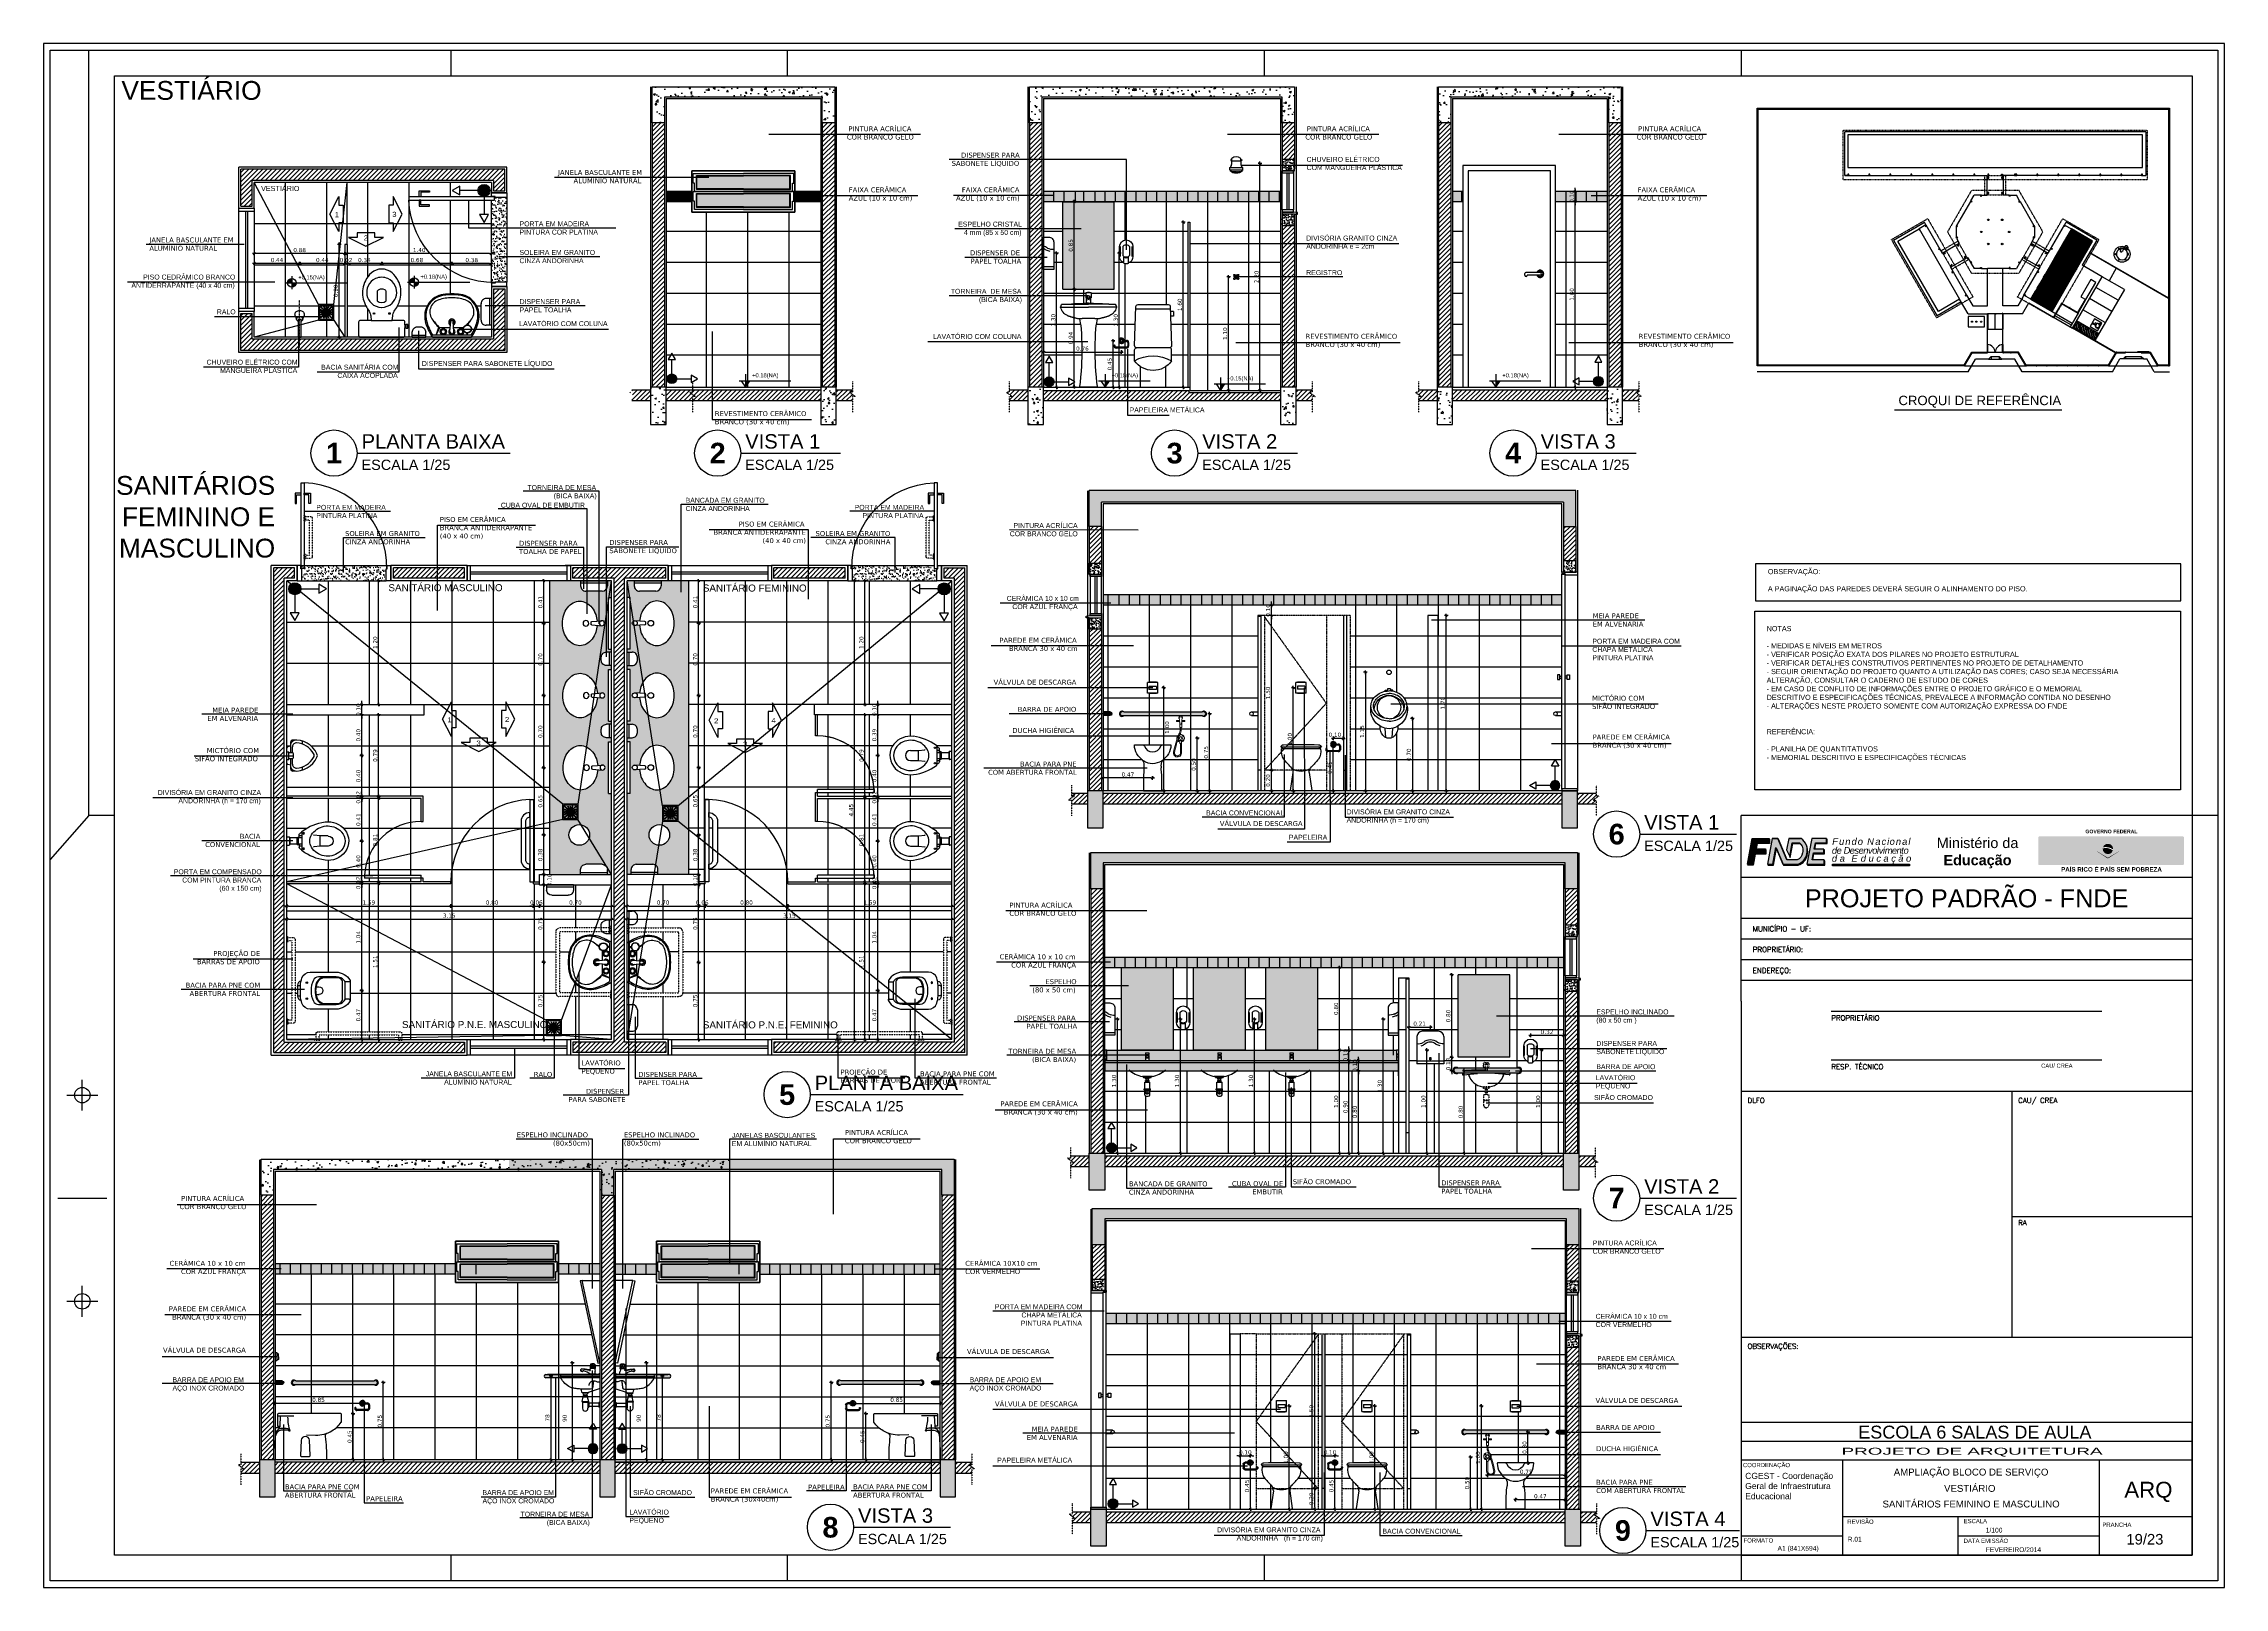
# Paper-space layout '6-ARQ-AMP-SER0-19_R01' of a CAD drawing. Extents: x 298 to 1144, y -20 to 579.
# The model-space entities are those that its viewports show. They can reach past a viewport. Long polylines and large blocks are cut down to what shows.
import ezdxf
from ezdxf.enums import TextEntityAlignment as Align

# ---------------------------------------------------------------- set-up
doc = ezdxf.new("R2010")
doc.units = 0
doc.header["$LTSCALE"] = 0.01
for name, pattern in [('C5', [60, 50, -5, 0, -5]), ('CONTINU', [0]), ('DASHDOT', [25.4, 12.7, -6.35, 0, -6.35]), ('HIDDEN', [9.525, 6.35, -3.175]), ('HIDDEN2', [0.1875, 0.125, -0.0625]), ('TRACEJADO_G', [0.375, 0.25, -0.125]), ('TRACEJADO_P', [0.1875, 0.125, -0.0625]), ('TRAÇO-2PTOS_P', [0.625, 0.25, -0.125, 0, -0.125, 0, -0.125])]:
    doc.linetypes.add(name, pattern=pattern)
doc.layers.get('0').update_dxf_attribs({"linetype": 'CONTINUOUS'})
doc.layers.get('DEFPOINTS').update_dxf_attribs({"linetype": 'CONTINUOUS'})
for name, color, linetype in [('01', 1, 'CONTINUOUS'), ('0_HATCH', 1, 'CONTINUOUS'), ('252', 252, 'CONTINUOUS'), ('A-01', 1, 'CONTINUOUS'), ('A-ALV', 6, 'CONTINUOUS'), ('A-BARRA', 2, 'CONTINUOUS'), ('A-COTAS', 1, 'CONTINUOUS'), ('A-DIV', 3, 'CONTINUOUS'), ('A-EIXOPAREDE', 7, 'C5'), ('A-ESQUADRIAS', 2, 'CONTINUOUS'), ('A-FOLHA', 7, 'CONTINUOUS'), ('A-HACHURAPARED', 254, 'CONTINUOUS'), ('A-JANEL', 1, 'CONTINUOUS'), ('A-JANELA', 3, 'CONTINUOUS'), ('A-MURO', 2, 'CONTINUOUS'), ('A-PARED', 5, 'CONTINUOUS'), ('A-PARED-PISOS', 2, 'CONTINUOUS'), ('A-PAREDE', 5, 'CONTINUOUS'), ('A-PISOS', 2, 'CONTINUOUS'), ('A-PISOS-CTEL', 2, 'TRACEJADO_G'), ('A-PISOS-IDEN', 9, 'CONTINUOUS'), ('A-PISOS-NIVEL', 1, 'CONTINUOUS'), ('A-PORTA', 3, 'CONTINUOUS'), ('A-PROJCOBERTURA', 7, 'HIDDEN'), ('A-SIMBO', 2, 'CONTINUOUS'), ('A-SOLEIRA', 1, 'CONTINUOUS'), ('A-WC', 1, 'CONTINUOUS'), ('ALV-V', 2, 'CONTINUOUS'), ('AR-ALV', 5, 'CONTINUOUS'), ('AR-CORTE', 1, 'CONTINUOUS'), ('AR-DIV', 3, 'CONTINUOUS'), ('AR-ESQ', 2, 'CONTINUOUS'), ('AR-EXO-EQP', 7, 'DASHDOT'), ('AR-ID-PIS', 1, 'CONTINUOUS'), ('AR-PIS', 1, 'CONTINUOUS'), ('AR-PRJ-COB', 2, 'HIDDEN'), ('AR-SAN-01', 1, 'CONTINUOUS'), ('AR-TXT', 1, 'CONTINUOUS'), ('ARQ-ALV-CORTE', 3, 'CONTINUOUS'), ('ARQ-ALV-VISTA1', 2, 'CONTINUOUS'), ('ARQ-ALV-VISTA2', 2, 'CONTINUOUS'), ('ARQ-BNC-VISTA', 1, 'CONTINUOUS'), ('ARQ-COB-PROJ', 8, 'TRAÇO-2PTOS_P'), ('ARQ-CTA-1_025', 1, 'CONTINUOUS'), ('ARQ-EQP-ENCOBERTO', 8, 'CONTINUOUS'), ('ARQ-EQP-VISTA', 1, 'CONTINUOUS'), ('ARQ-ESQ-VISTA1', 2, 'CONTINUOUS'), ('ARQ-HTC', 9, 'CONTINUOUS'), ('ARQ-MOB-VISTA', 1, 'CONTINU'), ('ARQ-PIS-VISTA', 8, 'CONTINUOUS'), ('ARQ-SMB-1_025', 1, 'CONTINUOUS'), ('ARQ-TXT-1_025', 2, 'CONTINUOUS'), ('ARQ-TXT-1_050', 2, 'CONTINUOUS'), ('ARQ-TXT-1_075', 2, 'CONTINUOUS'), ('ARQ-TXT-1_100', 2, 'CONTINUOUS'), ('ARQ_CORTE', 1, 'CONTINUOUS'), ('ARQ_HAT', 8, 'CONTINUOUS'), ('ARQ_HIDRO', 1, 'CONTINUOUS'), ('BL-CRM-03', 6, 'CONTINUOUS'), ('BL-PRA-01', 1, 'CONTINUOUS'), ('BL-SAN-01', 1, 'CONTINUOUS'), ('BL-SAN-EQP', 1, 'CONTINUOUS'), ('cor', 7, 'CONTINUOUS'), ('ESQUADRIA', 2, 'CONTINUOUS'), ('EST-MET-CORTE', 5, 'CONTINUOUS'), ('L_DECA', 7, 'CONTINUOUS'), ('PAG', 1, 'CONTINUOUS'), ('PORTAL_VTA_DIST', 2, 'CONTINUOUS'), ('PORTAL_VTA_PROX', 1, 'CONTINUOUS'), ('PRA', 1, 'CONTINUOUS'), ('PRES-AZUL', 164, 'CONTINUOUS'), ('PRES-LAYOUT', 10, 'TRAÇO-2PTOS_P')]:
    doc.layers.add(name, color=color, linetype=linetype)
doc.layers.add('VIEWPORT', color=8, linetype='CONTINUOUS', plot=False)
doc.layers.get('VIEWPORT').off()
doc.styles.add('50', font='arial.ttf', dxfattribs={"height": 0.08})
doc.styles.add('A16', font='arial.ttf', dxfattribs={"height": 0.16})
doc.styles.add('A20', font='arial.ttf', dxfattribs={"height": 0.2})
doc.styles.add('A26', font='arial.ttf', dxfattribs={"height": 0.26})
doc.styles.add('A36', font='arial.ttf', dxfattribs={"height": 0.36})
doc.styles.add('A40', font='arial.ttf', dxfattribs={"width": 1.1, "height": 0.4})
doc.styles.add('A60', font='arial.ttf', dxfattribs={"height": 0.6})
doc.styles.add('CastleT', font='')
doc.styles.add('ESC-50-A20', font='arial.ttf', dxfattribs={"height": 0.1})
doc.styles.add('FNDE', font='arial.ttf', dxfattribs={"height": 4.5})
doc.styles.add('FNDE Texto Cota 0025', font='verdana.ttf', dxfattribs={"height": 0.04})
doc.styles.add('R80', font='SIMPLEX.SHX', dxfattribs={"height": 0.2})
doc.styles.get("Standard").update_dxf_attribs({"font": 'ARIALUNI.TTF'})
doc.styles.add('TAG ESCALA', font='arial.ttf', dxfattribs={"height": 2.5})
doc.styles.add('TAG NUMERO', font='arialbd.ttf', dxfattribs={"height": 5})
doc.styles.add('TAG TITULO', font='arial.ttf', dxfattribs={"height": 3.5})
doc.styles.get('CastleT').set_extended_font_data('CastleT')
doc.dimstyles.new('FNDE 1-0025', dxfattribs={"dimscale": 5, "dimtxt": 0.04, "dimasz": 0.0035, "dimexe": 0.15, "dimexo": 0.15, "dimgap": 0.0025, "dimtad": 1, "dimzin": 1, "dimdsep": 46, "dimtxsty": 'FNDE Texto Cota 0025', "dimblk": 'tic', "dimcen": 0.015, "dimdle": 0.15, "dimse1": 1, "dimse2": 1, "dimclrd": 251, "dimclre": 251, "dimclrt": 256, "dimaunit": 1, "dimadec": 3, "dimazin": 0, "dimtfac": 1, "dimtix": 1, "dimtmove": 2, "dimatfit": 3, "dimfxl": 0.15, "dimtvp": 1, "dimtolj": 1, "dimtzin": 0, "dimarcsym": 0})
pattern_1 = [(45, (-90.241425, 199.422498), (-0.02245064, 0.02245064), [])]
pattern_2 = [(50, (-90.24142, 199.4225), (0.18218467, -0.01593909), [0.01905, -0.20955]), (355, (-90.24142, 199.4225), (-0.03524342, 0.19105685), [0.01524, -0.16764058]), (100.45144, (-90.22624, 199.42117), (0.14694125, 0.17511775), [0.01619, -0.17809024]), (46.1842, (-90.24142, 199.4733), (0.27107904, -0.04204233), [0.028575, -0.314325]), (96.63556, (-90.21883, 199.4698), (0.23740413, 0.2474261), [0.024285, -0.2671356]), (351.18415, (-90.24142, 199.4733), (0.23740413, 0.2474261), [0.02285997, -0.25145973]), (21, (-90.21602, 199.4606), (0.15161439, -0.1022652), [0.01905, -0.20955]), (326, (-90.21602, 199.4606), (0.06180203, 0.18418797), [0.01524, -0.16764]), (71.45144, (-90.20339, 199.45208), (0.21341642, 0.08192277), [0.01619, -0.17808994]), (37.5, (-90.241425, 199.4225), (0.003088603, 0.08455504), [0, -0.165608, 0, -0.17018, 0, -0.168275]), (7.5, (-90.241425, 199.4225), (0.06681966, 0.100180575), [0, -0.097028, 0, -0.161798, 0, -0.064135]), (327.5, (-90.29807, 199.4225), (0.135590595, -0.005728744), [0, -0.0635, 0, -0.19812, 0, -0.26289]), (317.5, (-90.32347, 199.4225), (0.14812918, 0.02542649), [0, -0.08255, 0, -0.131572, 0, -0.18669])]
pattern_3 = [(45, (-90.40226, 199.422498), (-0.02245064, 0.02245064), [])]
pattern_4 = [(50, (-90.40226, 199.4225), (0.18218467, -0.01593909), [0.01905, -0.20955]), (355, (-90.40226, 199.4225), (-0.03524342, 0.19105685), [0.01524, -0.16764058]), (100.45144, (-90.38708, 199.42117), (0.14694125, 0.17511775), [0.01619, -0.17809024]), (46.1842, (-90.40226, 199.4733), (0.27107904, -0.04204233), [0.028575, -0.314325]), (96.63556, (-90.37967, 199.4698), (0.23740413, 0.2474261), [0.024285, -0.2671356]), (351.18415, (-90.40226, 199.4733), (0.23740413, 0.2474261), [0.02285997, -0.25145973]), (21, (-90.37686, 199.4606), (0.15161439, -0.1022652), [0.01905, -0.20955]), (326, (-90.37686, 199.4606), (0.06180203, 0.18418797), [0.01524, -0.16764]), (71.45144, (-90.36422, 199.45208), (0.21341642, 0.08192277), [0.01619, -0.17808994]), (37.5, (-90.40226, 199.4225), (0.003088603, 0.08455504), [0, -0.165608, 0, -0.17018, 0, -0.168275]), (7.5, (-90.40226, 199.4225), (0.06681966, 0.100180575), [0, -0.097028, 0, -0.161798, 0, -0.064135]), (327.5, (-90.4589, 199.4225), (0.135590595, -0.005728744), [0, -0.0635, 0, -0.19812, 0, -0.26289]), (317.5, (-90.4843, 199.4225), (0.14812918, 0.02542649), [0, -0.08255, 0, -0.131572, 0, -0.18669])]
pattern_5 = [(50, (-18.298333, 38.48322), (0.054655401, -0.004781726), [0.005715, -0.062865]), (355, (-18.298333, 38.48322), (-0.010573026, 0.057317054), [0.004572, -0.050292175]), (100.451445, (-18.29378, 38.48282), (0.044082374, 0.052535326), [0.004857003, -0.053427073]), (46.1842, (-18.29833, 38.49846), (0.081323712, -0.012612698), [0.0085725, -0.0942975]), (96.63556, (-18.291556, 38.49741), (0.07122124, 0.074227837), [0.007285507, -0.080140682]), (351.18415, (-18.29833, 38.49846), (0.07122124, 0.074227837), [0.00685799, -0.07543792]), (21, (-18.290713, 38.49465), (0.045484317, -0.03067956), [0.005715, -0.062865]), (326, (-18.290713, 38.49465), (0.018540609, 0.05525639), [0.004572, -0.050292]), (71.451445, (-18.28692, 38.492093), (0.064024926, 0.02457683), [0.004857003, -0.053426981]), (37.5, (-18.298333, 38.48322), (0.000926581, 0.0253665117), [0, -0.0496824, 0, -0.051054, 0, -0.0504825]), (7.5, (-18.298333, 38.48322), (0.0200458988, 0.0300541724), [0, -0.0291084, 0, -0.0485394, 0, -0.0192405]), (327.5, (-18.315326, 38.48322), (0.0406771786, -0.0017186232), [0, -0.01905, 0, -0.059436, 0, -0.078867]), (317.5, (-18.322946, 38.48322), (0.0444387544, 0.007627947), [0, -0.024765, 0, -0.0394716, 0, -0.056007])]
pattern_6 = [(45, (-91.017, 199.422498), (-0.02245064, 0.02245064), [])]
pattern_7 = [(50, (-91.017, 199.4225), (0.18218467, -0.01593909), [0.01905, -0.20955]), (355, (-91.017, 199.4225), (-0.03524342, 0.19105685), [0.01524, -0.16764058]), (100.45144, (-91.00182, 199.42117), (0.14694125, 0.17511775), [0.01619, -0.17809024]), (46.1842, (-91.017, 199.4733), (0.27107904, -0.04204233), [0.028575, -0.314325]), (96.63556, (-90.9944, 199.4698), (0.23740413, 0.24742612), [0.024285, -0.2671356]), (351.18415, (-91.017, 199.4733), (0.23740413, 0.2474261), [0.02285997, -0.25145973]), (21, (-90.9916, 199.4606), (0.15161439, -0.1022652), [0.01905, -0.20955]), (326, (-90.9916, 199.4606), (0.06180203, 0.18418797), [0.01524, -0.16764]), (71.45144, (-90.97897, 199.45208), (0.21341642, 0.08192277), [0.01619, -0.17808994]), (37.5, (-91.017, 199.4225), (0.003088603, 0.08455504), [0, -0.165608, 0, -0.17018, 0, -0.168275]), (7.5, (-91.017, 199.4225), (0.06681966, 0.100180575), [0, -0.097028, 0, -0.161798, 0, -0.064135]), (327.5, (-91.07364, 199.4225), (0.135590595, -0.005728744), [0, -0.0635, 0, -0.19812, 0, -0.26289]), (317.5, (-91.09904, 199.4225), (0.14812918, 0.02542649), [0, -0.08255, 0, -0.131572, 0, -0.18669])]
pattern_8 = [(50, (-5.31782, 5.03533), (0.18218467, -0.01593909), [0.01905, -0.20955]), (355, (-5.31782, 5.03533), (-0.03524342, 0.19105685), [0.01524, -0.16764058]), (100.45144, (-5.30264, 5.034), (0.14694125, 0.17511775), [0.01619001, -0.17809024]), (46.1842, (-5.31782, 5.08613), (0.27107904, -0.04204233), [0.028575, -0.314325]), (96.63556, (-5.29523, 5.08263), (0.23740413, 0.24742612), [0.02428502, -0.2671356]), (351.18415, (-5.31782, 5.08613), (0.23740413, 0.24742612), [0.02285997, -0.25145973]), (21, (-5.29242, 5.07343), (0.15161439, -0.1022652), [0.01905, -0.20955]), (326, (-5.29242, 5.07343), (0.06180203, 0.18418797), [0.01524, -0.16764]), (71.451445, (-5.27979, 5.06491), (0.21341642, 0.08192277), [0.01619001, -0.17808994]), (37.5, (-5.317824, 5.03533), (0.003088603, 0.084555039), [0, -0.165608, 0, -0.17018, 0, -0.168275]), (7.5, (-5.31782, 5.03533), (0.066819663, 0.100180575), [0, -0.097028, 0, -0.161798, 0, -0.064135]), (327.5, (-5.374466, 5.03533), (0.135590595, -0.005728744), [0, -0.0635, 0, -0.19812, 0, -0.26289]), (317.5, (-5.39987, 5.03533), (0.14812918, 0.02542649), [0, -0.08255, 0, -0.131572, 0, -0.18669])]
pattern_9 = [(45, (-39.017635, 217.541924), (-0.02245064, 0.02245064), [])]
pattern_10 = [(45, (-38.961192, 217.76527), (-0.02245064, 0.02245064), [])]
pattern_11 = [(45, (-32.536324, 206.149745), (-0.02245064, 0.02245064), [])]
pattern_12 = [(50, (-48.39252, 40.689076), (0.054655401, -0.004781726), [0.005715, -0.062865]), (355, (-48.39252, 40.689076), (-0.010573026, 0.057317054), [0.004572, -0.050292175]), (100.451445, (-48.387963, 40.688677), (0.044082374, 0.052535326), [0.004857003, -0.053427073]), (46.1842, (-48.39252, 40.704316), (0.081323712, -0.012612698), [0.0085725, -0.0942975]), (96.63556, (-48.38574, 40.703265), (0.07122124, 0.074227837), [0.007285507, -0.080140682]), (351.18415, (-48.39252, 40.704316), (0.07122124, 0.074227837), [0.00685799, -0.07543792]), (21, (-48.3849, 40.700506), (0.045484317, -0.03067956), [0.005715, -0.062865]), (326, (-48.3849, 40.700506), (0.018540609, 0.05525639), [0.004572, -0.050292]), (71.451445, (-48.38111, 40.69795), (0.064024926, 0.02457683), [0.004857003, -0.053426981]), (37.5, (-48.392518, 40.689076), (0.000926581, 0.0253665117), [0, -0.0496824, 0, -0.051054, 0, -0.0504825]), (7.5, (-48.392518, 40.689076), (0.0200458988, 0.0300541724), [0, -0.0291084, 0, -0.0485394, 0, -0.0192405]), (327.5, (-48.40951, 40.689076), (0.0406771786, -0.0017186232), [0, -0.01905, 0, -0.059436, 0, -0.078867]), (317.5, (-48.41713, 40.689076), (0.0444387544, 0.007627947), [0, -0.024765, 0, -0.0394716, 0, -0.056007])]
pattern_13 = [(45, (-30.651324, 203.939937), (-0.02245064, 0.02245064), [])]
pattern_14 = [(50, (-48.40752, 44.141847), (0.054655401, -0.004781726), [0.005715, -0.062865]), (355, (-48.40752, 44.141847), (-0.010573026, 0.057317054), [0.004572, -0.050292175]), (100.451445, (-48.402963, 44.14145), (0.044082374, 0.052535326), [0.004857003, -0.053427073]), (46.1842, (-48.40752, 44.15709), (0.081323712, -0.012612698), [0.0085725, -0.0942975]), (96.63556, (-48.40074, 44.156036), (0.07122124, 0.074227837), [0.007285507, -0.080140682]), (351.18415, (-48.40752, 44.15709), (0.07122124, 0.074227837), [0.00685799, -0.07543792]), (21, (-48.3999, 44.153277), (0.045484317, -0.03067956), [0.005715, -0.062865]), (326, (-48.3999, 44.153277), (0.018540609, 0.05525639), [0.004572, -0.050292]), (71.451445, (-48.39611, 44.15072), (0.064024926, 0.02457683), [0.004857003, -0.053426981]), (37.5, (-48.407518, 44.141847), (0.000926581, 0.0253665117), [0, -0.0496824, 0, -0.051054, 0, -0.0504825]), (7.5, (-48.407518, 44.141847), (0.0200458988, 0.0300541724), [0, -0.0291084, 0, -0.0485394, 0, -0.0192405]), (327.5, (-48.42451, 44.141847), (0.0406771786, -0.0017186232), [0, -0.01905, 0, -0.059436, 0, -0.078867]), (317.5, (-48.43213, 44.141847), (0.0444387544, 0.007627947), [0, -0.024765, 0, -0.0394716, 0, -0.056007])]
pattern_15 = [(127.5, (-62.180067, 214.220402), (-0.048941324, -0.001600031), [0, -0.038608, 0, -0.04318, 0, -0.041275]), (97.5, (-62.180067, 214.2204), (-0.07168251, 0.04495233), [0, -0.020828, 0, -0.034798, 0, -0.013335]), (57.5, (-62.180067, 214.18916), (-0.000143718, 0.079099237), [0, -0.0127, 0, -0.04572, 0, -0.05969]), (47.5, (-62.18007, 214.18916), (-0.02229293, 0.076355645), [0, -0.00635, 0, -0.029972, 0, -0.03429])]
pattern_16 = [(45, (-30.251627, 202.232234), (-0.02245064, 0.02245064), [])]
pattern_17 = [(50, (-48.422517, 47.65622), (0.054655401, -0.004781726), [0.005715, -0.062865]), (355, (-48.422517, 47.65622), (-0.010573026, 0.057317054), [0.004572, -0.050292175]), (100.451445, (-48.41796, 47.65582), (0.044082374, 0.052535326), [0.004857003, -0.053427073]), (46.1842, (-48.42252, 47.67146), (0.081323712, -0.012612698), [0.0085725, -0.0942975]), (96.63556, (-48.41574, 47.67041), (0.07122124, 0.074227837), [0.007285507, -0.080140682]), (351.18415, (-48.42252, 47.67146), (0.07122124, 0.074227837), [0.00685799, -0.07543792]), (21, (-48.414897, 47.66765), (0.045484317, -0.03067956), [0.005715, -0.062865]), (326, (-48.414897, 47.66765), (0.018540609, 0.05525639), [0.004572, -0.050292]), (71.451445, (-48.411107, 47.66509), (0.064024926, 0.02457683), [0.004857003, -0.053426981]), (37.5, (-48.422517, 47.656218), (0.000926581, 0.0253665117), [0, -0.0496824, 0, -0.051054, 0, -0.0504825]), (7.5, (-48.422517, 47.656218), (0.0200458988, 0.0300541724), [0, -0.0291084, 0, -0.0485394, 0, -0.0192405]), (327.5, (-48.43951, 47.656218), (0.0406771786, -0.0017186232), [0, -0.01905, 0, -0.059436, 0, -0.078867]), (317.5, (-48.44713, 47.65622), (0.0444387544, 0.007627947), [0, -0.024765, 0, -0.0394716, 0, -0.056007])]
pattern_18 = [(217.5, (-9.734647, 4.811986), (0.001600031, -0.048941324), [0, -0.038608, 0, -0.04318, 0, -0.041275]), (187.5, (-9.73465, 4.811986), (-0.044952328, -0.07168251), [0, -0.020828, 0, -0.034798, 0, -0.013335]), (147.5, (-9.703405, 4.811986), (-0.079099237, -0.0001437185), [0, -0.0127, 0, -0.04572, 0, -0.05969]), (137.5, (-9.703405, 4.811986), (-0.076355645, -0.022292932), [0, -0.00635, 0, -0.029972, 0, -0.03429])]

psp = doc.layouts.new('6-ARQ-AMP-SER0-19_R01')

# ---------------------------------------------------------------- texts
at = {"layer": 'PRA', "color": 3, "insert": (967.31, 375.34), "char_height": 2, "width": 138.8362, "attachment_point": 1}
psp.add_mtext('{\\fArial|b0|i0|c0|p34;\\C4;OBSERVAÇÃO:\\P\\C3;\\PA PAGINAÇÃO DAS PAREDES DEVERÁ SEGUIR O ALINHAMENTO DO PISO.}', dxfattribs=at)
at = {"layer": 'PRA', "color": 2, "insert": (966.84, 353.22), "char_height": 2, "width": 138.8362, "attachment_point": 1}
psp.add_mtext('{\\fArial|b0|i0|c0|p34;\\C4;NOTAS\\P}\\P{\\fArial|b0|i0|c0|p34;- MEDIDAS E NÍVEIS EM METROS\\P- VERIFICAR POSIÇÃO EXATA DOS PILARES NO PROJETO ESTRUTURAL\\P- VERIFICAR DETALHES CONSTRUTIVOS PERTINENTES NO PROJETO DE DETALHAMENTO\\P- SEGUIR ORIENTAÇÃO DO PROJETO QUANTO A UTILIZAÇÃO DAS CORES; CASO SEJA NECESSÁRIA ALTERAÇÃO, CONSULTAR O CADERNO DE ESTUDO DE CORES\\P- EM CASO DE CONFLITO DE INFORMAÇÕES ENTRE O PROJETO GRÁFICO E O MEMORIAL DESCRITIVO E ESPECIFICAÇÕES TÉCNICAS, PREVALECE A INFORMAÇÃO CONTIDA NO DESENHO\\P- ALTERAÇÕES NESTE PROJETO SOMENTE COM AUTORIZAÇÃO EXPRESSA DO FNDE\\P\\P\\P\\C4;REFERÊNCIA:\\C2;\\P\\P- PLANILHA DE QUANTITATIVOS\\P- MEMORIAL DESCRITIVO E ESPECIFICAÇÕES TÉCNICAS}', dxfattribs=at)
at = {"layer": 'PRES-LAYOUT', "color": 1, "attachment_point": 3, "style": 'ESC-50-A20'}
for s, insert, char_height, width in [('VESTIÁRIO ', (382.95, 564.69), 7.296, 157.6605), ('CROQUI DE REFERÊNCIA', (1081.09, 442.57), 3.648, 82.9128), ('SANITÁRIOS FEMININO E MASCULINO', (388.22, 411.42), 7.296, 107.6651)]:
    psp.add_mtext(s, dxfattribs=dict(at, insert=insert, char_height=char_height, width=width))

msp = doc.modelspace()

# ---------------------------------------------------------------- texts
at = {"layer": 'AR-TXT', "color": 251, "style": 'ESC-50-A20'}
msp.add_text('GRADIL h = 1.80 m', height=0.075, dxfattribs=at).set_placement((284.195, 176.352))
at = {"layer": 'ARQ-SMB-1_025', "color": 2, "style": 'A26', "text_generation_flag": 6, "width": 1.1}
for s, p in [('1', (10.1183, 210.5968, -2)), ('2', (10.6753, 210.6002, -2)), ('2', (12.7033, 210.5873, -2)), ('4', (13.2603, 210.5908, -2)), ('3', (10.3988, 210.371, -2)), ('3', (12.9838, 210.3616, -2)), ('1', (41.8782, 202.4092)), ('3', (42.4353, 202.4126)), ('2', (42.1588, 202.1835))]:
    msp.add_text(s, height=0.0489, rotation=180, dxfattribs=at).set_placement(p)
at = {"layer": 'ARQ-SMB-1_025', "style": 'ESC-50-A20'}
for tag, p in [('+0.15(NA)', (41.5242, 201.8065)), ('+0.18(NA)', (42.7095, 201.8126)), ('+0.18(NA)', (45.9254, 200.8559)), ('+0.18(NA)', (49.4119, 200.8559)), ('+0.15(NA)', (50.5306, 200.8259, 0.0338)), ('+0.18(NA)', (53.2016, 200.8559))]:
    msp.add_attdef(tag, p, 'NA', height=0.04, dxfattribs=at)
at = {"layer": 'ARQ-TXT-1_025', "char_height": 0.048, "attachment_point": 1, "style": 'ESC-50-A20'}
for s, insert, width in [('\\pi0.12629;TORNEIRA DE MESA \\P\\pi0.38089;(BICA BAIXA)', (10.7668, 212.8985), 0.79174), ('BANCADA EM GRANITO CINZA ANDORINHA', (12.4274, 212.7752), 0.873341), ('PORTA EM MADEIRA\\PPINTURA PLATINA', (8.8456, 212.7066), 0.767101), ('CUBA OVAL DE EMBUTIR', (10.6354, 212.7278), 0.984042), ('\\pi0.20584;PORTA EM MADEIRA\\P\\pi0.26396; PINTURA PLATINA', (13.8607, 212.7066), 0.875123), ('\\pi0.046798;PINTURA ACRÍLICA \\P\\pi0.010815;COR BRANCO GELO', (15.5607, 212.5301, 0.0414), 0.718846), ('\\pi0.16396;CERÂMICA 10 x 10 cm \\P\\pi0.21929;COR AZUL FRANÇA', (15.3771, 211.8237, 0.0414), 0.94958), ('PORTA EM MADEIRA COM CHAPA METÁLICA PINTURA PLATINA', (21.2212, 211.4081, -0.0986), 0.854385), ('\\pi0.1434;BACIA CONVENCIONAL', (17.3326, 209.7425, 0.0415), 0.892503), ('DIVISÓRIA EM GRANITO CINZA ANDORINHA (h = 170 cm)', (18.8381, 209.7526), 1.1025), ('PAPELEIRA', (18.2784, 209.5062, 0.0001), 0.663955), ('ESPELHO INCLINADO (80 x 50 cm )', (21.2598, 207.8121, 0.1148), 0.723527), ('DISPENSER PARA\\PSABONETE LÍQUIDO', (21.2598, 207.5067, 0.1148), 0.682207), ('BARRA DE APOIO', (21.2598, 207.2812, 0.1148), 0.648745), ('\\pi0.27044;JANELA BASCULANTE EM \\P\\pi0.44863;ALUMÍNIO NATURAL', (9.6368, 207.2115), 1.101996), ('LAVATÓRIO PEQUENO', (21.2545, 207.1743, 0.1148), 0.539117), ('SIFÃO CROMADO', (21.2387, 206.9818, 0.1148), 0.633353), ('JANELAS BASCULANTES EM ALUMÍNIO NATURAL', (12.8755, 206.6149), 0.855197), ('PINTURA ACRÍLICA COR BRANCO GELO', (21.2241, 205.5706, 0.1399), 0.73098), ('\\pi0.050125;PORTA EM MADEIRA COM \\P\\pi0.30754;CHAPA METÁLICA \\P\\pi0.30194;PINTURA PLATINA', (15.377, 204.9524), 0.979677), ('CERÂMICA 10 x 10 cm COR VERMELHO', (21.2527, 204.8595, 0.1399), 0.751852), ('BARRA DE APOIO EM AÇO INOX CROMADO', (7.4511, 204.2438), 0.816833), ('BARRA DE APOIO EM AÇO INOX CROMADO', (15.1819, 204.2438), 0.816833), ('PAPELEIRA METÁLICA', (15.4498, 203.4644, -0.0374), 0.760251), ('BARRA DE APOIO EM AÇO INOX CROMADO', (10.4578, 203.1498), 0.816833), ('SIFÃO CROMADO', (11.9188, 203.1498), 0.816833), ('\\pi0.058982;TORNEIRA DE MESA \\P\\pi0.31359;(BICA BAIXA)', (10.7675, 202.9401, 21.3646), 0.724434), ('LAVATÓRIO PEQUENO', (11.8816, 202.9605, 42.7637), 0.60846), ('CHUVEIRO ELÉTRICO\\PCOM MANGUEIRA PLÁSTICA', (51.3028, 202.9941), 8.528178), ('\\pi0.078926;DIVISÓRIA EM GRANITO CINZA \\P\\pi0.26808;ANDORINHA   (h = 170 cm)', (17.5037, 202.7886, -0.0374), 1.115356), ('BACIA CONVENCIONAL', (19.1856, 202.7753, 0.0415), 0.797272), ('PORTA EM MADEIRA\\PPINTURA COR PLATINA', (43.67, 202.3688), 0.835081), ('\\pi0.083629;ESPELHO CRISTAL\\P\\pi0.1389;4 mm (85 x 50 cm)', (47.8405, 202.3657), 0.694532), ('DIVISÓRIA GRANITO CINZA\\PANDORINHA e = 2cm', (51.2992, 202.2308), 8.528178), ('SOLEIRA EM GRANITO\\PCINZA ANDORINHA', (43.6691, 202.0914), 8.528178), ('\\pi0.17912;PISO CEDRÂMICO BRANCO\\P\\pi0.065245;ANTIDERRAPANTE (40 x 40 cm)', (39.8403, 201.8527, -0.0402), 1.106585), ('REGISTRO', (51.2992, 201.8957), 8.528178), ('DISPENSER PARA\\PPAPEL TOALHA', (43.6702, 201.6141), 8.528178), ('\\pi0.1059;TORNEIRA  DE MESA \\P\\pi0.37913;(BICA BAIXA)', (47.7462, 201.7141), 0.789983), ('\\pi0.85212;RALO', (39.8818, 201.5152, -0.0402), 1.026444), ('LAVATÓRIO COM COLUNA', (43.667, 201.4008), 8.528178), ('LAVATÓRIO COM COLUNA', (47.6804, 201.2762), 8.528178), ('\\pi0.054022;CHUVEIRO ELÉTRICO COM \\P\\pi0.18453;MANGUEIRA PLÁSTICA', (40.5806, 201.0271), 0.946809), ('\\pi0.021838;BACIA SANITÁRIA COM \\P\\pi0.17894;CAIXA ACOPLADA', (41.7246, 200.9784), 0.774642), ('DISPENSER PARA SABONETE LÍQUIDO', (42.7227, 201.0141), 8.528178), ('PAPELEIRA METÁLICA', (49.5866, 200.5636), 0.692147)]:
    msp.add_mtext(s, dxfattribs=dict(at, insert=insert, width=width))
for s, width, heights, insert in [('{\\fVerdana|b0|i0|c0|p34;PISO EM CERÂMICA\\PBRANCA ANTIDERRAPANTE\\P(40 x 40 cm)}', 0.984042, [0], (10.0437, 212.5889)), ('\\pi0.4441;{\\fVerdana|b0|i0|c0|p34;PISO EM CERÂMICA\\P\\pi0.19956;BRANCA ANTIDERRAPANTE\\P\\pi0.67537;(40 x 40 cm)}', 1.14724, [0], (12.4981, 212.5446)), ('{\\fVerdana|b0|i0|c0|p34;SOLEIRA EM GRANITO\\PCINZA ANDORINHA}', 0.794856, [0], (9.1249, 212.4528)), ('{\\fVerdana|b0|i0|c0|p34;DISPENSER PARA\\PTOALHA DE PAPEL}', 0.787082, [0], (10.8117, 212.358)), ('{\\fVerdana|b0|i0|c0|p34;DISPENSER PARA\\PSABONETE LÍQUIDO}', 0.736805, [0], (11.6877, 212.3664)), ('\\pi0.15233;{\\fVerdana|b0|i0|c0|p34;SOLEIRA EM GRANITO\\P\\pi0.24714;CINZA ANDORINHA}', 0.894606, [0], (13.5355, 212.4528)), ('{\\fVerdana|b0|i0|c0|p34;MEIA PAREDE EM ALVENARIA}', 0.539117, [0], (21.2243, 211.6544, -0.1359)), ('\\pi0.21069;{\\fVerdana|b0|i0|c0|p34;PAREDE EM CERÂMICA\\P\\pi0.30279;BRANCA 30 x 40 cm}', 1.067092, [0], (15.2596, 211.4172, -0.1168)), ('{\\fVerdana|b0|i0|c0|p34;VÁLVULA DE DESCARGA}', 0.896265, [0], (15.4145, 211.0106, -0.0986)), ('{\\fVerdana|b0|i0|c0|p34;MICTÓRIO COM SIFÃO INTEGRADO}', 0.716217, [0], (21.2187, 210.8548, 3.6257)), ('\\pi0.090515;{\\fVerdana|b0|i0|c0|p34;MEIA PAREDE \\P\\pi0.043708;EM ALVENARIA}', 0.539117, [0], (7.7455, 210.7396)), ('{\\fVerdana|b0|i0|c0|p34;BARRA DE APOIO}', 0.636858, [0], (15.6478, 210.7475, -0.0986)), ('{\\fVerdana|b0|i0|c0|p34;DUCHA HIGIÊNICA}', 0.674675, [0], (15.5958, 210.5427, -0.0986)), ('{\\fVerdana|b0|i0|c0|p34;PAREDE EM CERÂMICA\\PBRANCA (30 x 40 cm)}', 0.803266, [0], (21.2235, 210.4788, 3.6102)), ('\\pi0.194;{\\fVerdana|b0|i0|c0|p34;MICTÓRIO COM \\P\\pi0.078015;SIFÃO INTEGRADO}', 0.768239, [0], (7.5899, 210.3475)), ('\\pi0.32071;{\\fVerdana|b0|i0|c0|p34;BACIA PARA PNE\\P\\pi0.011018;COM ABERTURA FRONTAL}', 0.873341, [0], (15.3498, 210.2166, -0.0986)), ('{\\fVerdana|b0|i0|c0|p34;VÁLVULA DE DESCARGA}', 0.872317, [0], (17.6086, 209.6391, 0.0594)), ('\\pi0.38291;{\\fVerdana|b0|i0|c0|p34;BACIA \\P\\pi0.047847;CONVENCIONAL}', 0.585035, [0], (7.7199, 209.5158)), ('{\\fVerdana|b0|i0|c0|p34;PINTURA ACRÍLICA COR BRANCO GELO}', 0.748165, [0], (15.5674, 208.8483, 3.725)), ('\\pi0.20565;{\\fVerdana|b0|i0|c0|p34;PROJEÇÃO DE\\P\\pi0.045953;BARRAS DE APOIO}', 0.754231, [0], (7.6413, 208.3785)), ('\\pi0.1152;{\\fVerdana|b0|i0|c0|p34;CERÂMICA 10 x 10 cm \\P\\pi0.22687;COR AZUL FRANÇA}', 0.939215, [0], (15.3574, 208.3469, 3.725)), ('\\pi0.11286;{\\fVerdana|b0|i0|c0|p34;BACIA PARA PNE COM\\P\\pi0.15135;ABERTURA FRONTAL}', 0.839634, [0], (7.4655, 208.071)), ('\\pi0.25311;{\\fVerdana|b0|i0|c0|p34;ESPELHO\\P\\pi0.12626;(80 x 50 cm)}', 0.549753, [0], (15.6636, 208.1059, 3.725)), ('\\pi0.018686;{\\fVerdana|b0|i0|c0|p34;DISPENSER PARA\\P\\pi0.10966;PAPEL TOALHA}', 0.598103, [0], (15.6233, 207.7529, 3.725)), ('{\\fVerdana|b0|i0|c0|p34;LAVATÓRIO PEQUENO}', 0.568841, [0], (11.417, 207.3171)), ('\\pi0.1374;{\\fVerdana|b0|i0|c0|p34;TORNEIRA DE MESA \\P\\pi0.36744;(BICA BAIXA)}', 0.811751, [0], (15.4199, 207.4304, 3.725)), ('\\pi0.39921;{\\fVerdana|b0|i0|c0|p34;RALO}', 0.568841, [0], (10.5556, 207.2061)), ('{\\fVerdana|b0|i0|c0|p34;DISPENSER PARA PAPEL TOALHA}', 0.750944, [0], (11.9691, 207.2061)), ('{\\fVerdana|b0|i0|c0|p34;PROJEÇÃO DE\\PBARRAS DE APOIO}', 0.770104, [0], (13.9293, 207.2286)), ('{\\fVerdana|b0|i0|c0|p34;BACIA PARA PNE COM\\PABERTURA FRONTAL}', 0.800431, [0], (14.7007, 207.2112)), ('\\pi0.18752;{\\fVerdana|b0|i0|c0|p34;DISPENSER \\P\\pi0.018726;PARA SABONETE}', 0.568841, [0], (11.2724, 207.0421)), ('\\pi0.19665;{\\fVerdana|b0|i0|c0|p34;PAREDE EM CERÂMICA\\P\\pi0.22892;BRANCA (30 x 40 cm)}', 0.95192, [0], (15.2836, 206.9208, 3.725)), ('{\\fVerdana|b0|i0|c0|p34;PINTURA ACRÍLICA COR BRANCO GELO}', 0.748165, [0], (13.9724, 206.6422, 0.0438)), ('\\pi0.13444;{\\fVerdana|b0|i0|c0|p34;ESPELHO INCLINADO \\P\\pi0.48559;(80x50cm)}', 0.839452, [0], (10.6553, 206.6196)), ('{\\fVerdana|b0|i0|c0|p34;ESPELHO INCLINADO (80x50cm)}', 0.839452, [0], (11.8287, 206.6196)), ('\\pi0.11453;{\\fVerdana|b0|i0|c0|p34;PINTURA ACRÍLICA \\P\\pi0.099762;COR BRANCO GELO}', 0.815405, [0], (7.42, 206.003, -0.0001)), ('{\\fVerdana|b0|i0|c0|p34;BANCADA DE GRANITO CINZA ANDORINHA}', 0.811751, [0], (16.7264, 206.1443, 0.1586)), ('\\pi0.30783;{\\fVerdana|b0|i0|c0|p34;CUBA OVAL DE \\P\\pi0.50411;EMBUTIR}', 0.803266, [0], (17.4181, 206.1466, 0.1148)), ('{\\fVerdana|b0|i0|c0|p34;SIFÃO CROMADO}', 0.803266, [0], (18.3167, 206.1653, 0.1148)), ('{\\fVerdana|b0|i0|c0|p34;DISPENSER PARA\\PPAPEL TOALHA}', 8.528178, [0], (19.7558, 206.1537, 0.1148)), ('\\pi0.080568;{\\fVerdana|b0|i0|c0|p34;CERÂMICA 10 x 10 cm \\P\\pi0.19223;COR AZUL FRANÇA}', 0.887643, [0], (7.3412, 205.3734, -0.0001)), ('{\\fVerdana|b0|i0|c0|p34;CERÂMICA 10X10 cm COR VERMELHO}', 0.766218, [0], (15.139, 205.3734, -0.0001)), ('\\pi0.14659;{\\fVerdana|b0|i0|c0|p34;PAREDE EM CERÂMICA\\P\\pi0.17886;BRANCA (30 x 40 cm)}', 1.080427, [0], (7.2687, 204.9315)), ('{\\fVerdana|b0|i0|c0|p34;VÁLVULA DE DESCARGA}', 8.528178, [0], (7.3591, 204.5316)), ('{\\fVerdana|b0|i0|c0|p34;VÁLVULA DE DESCARGA}', 8.528178, [0], (15.1562, 204.5181)), ('{\\fVerdana|b0|i0|c0|p34;PAREDE EM CERÂMICA\\PBRANCA 30 x 40 cm}', 0.863534, [0], (21.2703, 204.4501, -0.0182)), ('{\\fVerdana|b0|i0|c0|p34;VÁLVULA DE DESCARGA}', 0.872317, [0], (15.4275, 204.0093, 0.022)), ('{\\fVerdana|b0|i0|c0|p34;VÁLVULA DE DESCARGA}', 8.528178, [0], (21.2525, 204.0434)), ('\\pi0.090515;{\\fVerdana|b0|i0|c0|p34;MEIA PAREDE \\P\\pi0.043708;EM ALVENARIA}', 0.539117, [0], (15.6927, 203.7646, -0.0374)), ('{\\fVerdana|b0|i0|c0|p34;BARRA DE APOIO}', 8.528178, [0], (21.2581, 203.7804)), ('{\\fVerdana|b0|i0|c0|p34;DUCHA HIGIÊNICA}', 8.528178, [0], (21.2581, 203.5755)), ('\\pi0.14466;{\\fVerdana|b0|i0|c0|p34;PINTURA ACRÍLICA \\P\\pi0.1299;COR BRANCO GELO}', 0.846026, [0], (46.7144, 203.2907)), ('\\pi0.14466;{\\fVerdana|b0|i0|c0|p34;PINTURA ACRÍLICA \\P\\pi0.1299;COR BRANCO GELO}', 0.892829, [0], (51.1604, 203.2907)), ('\\pi0.14466;{\\fVerdana|b0|i0|c0|p34;PINTURA ACRÍLICA \\P\\pi0.1299;COR BRANCO GELO}', 0.827693, [0], (54.3736, 203.2907)), ('{\\fVerdana|b0|i0|c0|p34;BACIA PARA PNE COM\\PABERTURA FRONTAL}', 8.528178, [0], (8.5414, 203.2056)), ('{\\fVerdana|b0|i0|c0|p34;PAPELEIRA}', 8.528178, [0], (9.3291, 203.09)), ('{\\fVerdana|b0|i0|c0|p34;PAREDE EM CERÂMICA\\PBRANCA (30x40cm)}', 0.816833, [0], (12.6713, 203.1659, 0.0438)), ('{\\fVerdana|b0|i0|c0|p34;PAPELEIRA}', 8.528178, [0], (13.6155, 203.2027)), ('{\\fVerdana|b0|i0|c0|p34;BACIA PARA PNE COM\\PABERTURA FRONTAL}', 8.528178, [0], (14.0518, 203.2049)), ('{\\fVerdana|b0|i0|c0|p34;BACIA PARA PNE\\PCOM ABERTURA FRONTAL}', 0.873341, [0], (21.2581, 203.2495)), ('\\pi0.016977;{\\fVerdana|b0|i0|c0|p34;JANELA BASCULANTE EM\\P\\pi0.1682;ALUMÍNIO NATURAL}', 0.844711, [0], (44.0253, 202.867)), ('\\pi0.14254;{\\fVerdana|b0|i0|c0|p34;DISPENSER PARA \\P\\pi0.050247;SABONETE LÍQUIDO }', 0.790592, [0], (47.8103, 203.0352)), ('{\\fVerdana|b0|i0|c0|p34;FAIXA CERÂMICA AZUL (10 x 10 cm)}', 0.750512, [0.1644], (46.8625, 202.6984)), ('\\pi0.27047;{\\fVerdana|b0|i0|c0|p34;FAIXA CERÂMICA \\P\\pi0.21403;AZUL (10 x 10 cm)}', 0.911938, [0], (47.6889, 202.6984)), ('{\\fVerdana|b0|i0|c0|p34;FAIXA CERÂMICA AZUL (10 x 10 cm)}', 0.750512, [0], (54.5129, 202.6984)), ('{\\fVerdana|b0|i0|c0|p34;JANELA BASCULANTE EM\\PALUMÍNIO NATURAL}', 8.528178, [0], (40.0797, 202.2123)), ('\\pi0.0017101;{\\fVerdana|b0|i0|c0|p34;DISPENSER DE \\P\\pi0.006481;PAPEL TOALHA}', 0.494927, [0], (48.0372, 202.0875)), ('{\\fVerdana|b0|i0|c0|p34;REVESTIMENTO CERÂMICO\\PBRANCO (30 x 40 cm) }', 0.949859, [0], (51.2932, 201.2779)), ('{\\fVerdana|b0|i0|c0|p34;REVESTIMENTO CERÂMICO\\PBRANCO (30 x 40 cm) }', 0.949859, [0], (54.5236, 201.2779)), ('{\\fVerdana|b0|i0|c0|p34;REVESTIMENTO CERÂMICO\\PBRANCO (30 x 40 cm) }', 0.949859, [0], (45.5635, 200.528))]:
    msp.add_mtext_dynamic_manual_height_columns(s, width=width, gutter_width=0.5, heights=heights, dxfattribs=dict(at, insert=insert))
at = {"layer": 'ARQ-TXT-1_050', "attachment_point": 1, "style": 'ESC-50-A20'}
for s, insert, char_height in [('\\pi0.41914;SANITÁRIO MASCULINO', (9.1262, 211.9373), 0.068267), ('\\pi0.45604;SANITÁRIO FEMININO', (12.1386, 211.934), 0.068267), ('\\pi0.41914;SANITÁRIO P.N.E. MASCULINO', (9.2578, 207.7), 0.068267), ('\\pi0.45604;SANITÁRIO P.N.E. FEMININO', (12.1386, 207.6966), 0.068267), ('\\pi0.74762;VESTIÁRIO', (40.4157, 202.7126), 0.05)]:
    msp.add_mtext_dynamic_manual_height_columns(s, width=1.864405, gutter_width=1, heights=[0], dxfattribs=dict(at, insert=insert, char_height=char_height))
at = {"layer": 'ARQ-TXT-1_075', "char_height": 0.048, "attachment_point": 1, "style": 'ESC-50-A20'}
for s, insert, width in [('\\pi0.18387;DIVISÓRIA EM GRANITO CINZA \\P\\pi0.38416;ANDORINHA (h = 170 cm)', (7.1241, 209.9403), 1.181001), ('\\pi0.013833;PORTA EM COMPENSADO \\P\\pi0.094608;COM PINTURA BRANCA \\P\\pi0.45539;(60 x 150 cm)', (7.4501, 209.1716), 0.858843)]:
    msp.add_mtext(s, dxfattribs=dict(at, insert=insert, width=width))

# ---------------------------------------------------------------- blocks, each defined once
blk = doc.blocks.new('A1')
at = {"color": 7}
for p, q in [((-0.816, 0.287), (-0.816, 0.584)), ((-0.816, 0.287), (-0.831, 0.26987)), ((-0.8245, 0.1785), (-0.8125, 0.1785)), ((-0.8185, 0.1725), (-0.8185, 0.1845)), ((-0.828, 0.1385), (-0.809, 0.1385)), ((-0.8185, 0.0925), (-0.8185, 0.1045)), ((-0.8245, 0.0985), (-0.8125, 0.0985))]:
    blk.add_line(p, q, dxfattribs=at)
at = {"color": 6}
for p, q in [((-0.6755, 0.584), (-0.6755, 0.574)), ((-0.545, 0.584), (-0.545, 0.574)), ((-0.36, 0.584), (-0.36, 0.574)), ((-0.175, 0.584), (-0.175, 0.574)), ((-0.806, 0.287), (-0.816, 0.287)), ((0.01, 0.287), (0, 0.287)), ((-0.6755, 0), (-0.6755, -0.01)), ((-0.545, 0), (-0.545, -0.01)), ((-0.36, 0), (-0.36, -0.01)), ((-0.175, 0), (-0.175, -0.01))]:
    blk.add_line(p, q, dxfattribs=at)
at = {"color": 8}
blk.add_lwpolyline([(-0.8335, -0.0125), (0.0125, -0.0125), (0.0125, 0.5865), (-0.8335, 0.5865)], close=True, dxfattribs=at)
blk.add_lwpolyline([(-0.831, -0.01), (-0.831, 0.584), (0.01, 0.584), (0.01, -0.01)], close=True)
at = {"color": 6}
blk.add_lwpolyline([(-0.806, 0.574), (0, 0.574), (0, 0), (-0.806, 0)], close=True, dxfattribs=at)
at = {"color": 7}
for centre in [(-0.8185, 0.1785), (-0.8185, 0.0985)]:
    blk.add_circle(centre, 0.003, dxfattribs=at)
blk = doc.blocks.new('FNDE')
blk.add_hatch(color=30).paths.add_polyline_path([(32.94, 0.01), (32.94, -0.57), (62.84, -0.57), (62.84, 0.01)])
at = {"layer": 'BL-CRM-03'}
blk.add_hatch(color=170, dxfattribs=at).paths.add_polyline_path([(3.19, 5.92), (3.63, 8.34), (8.4, 8.34), (8.4, 10.02), (1.85, 10.02), (0, 0), (2.1, 0), (2.88, 4.23), (6.97, 4.23), (6.97, 5.92)])
h = blk.add_hatch(color=170, dxfattribs=at)
h.paths.add_polyline_path([(1.85, 10.02), (0, 0), (2.1, 0), (2.88, 4.23), (6.97, 4.23), (6.97, 5.92), (3.19, 5.92), (3.63, 8.34), (8.4, 8.34), (8.4, 10.02)], flags=17)
h.paths.add_polyline_path([(1.85, 10.02), (0, 0)], flags=0)
h.paths.add_polyline_path([(0, 0), (1.85, 10.02), (8.4, 10.02), (8.4, 8.34), (3.63, 8.34), (3.19, 5.92), (6.97, 5.92), (6.97, 4.23), (2.88, 4.23), (2.1, 0)], flags=17)
h = blk.add_hatch(color=170, dxfattribs=at)
h.paths.add_polyline_path([(1.85, 10.02), (0, 0), (2.1, 0), (2.88, 4.23), (6.97, 4.23), (6.97, 5.92), (3.19, 5.92), (3.63, 8.34), (8.4, 8.34), (8.4, 10.02)], flags=17)
h.paths.add_polyline_path([(1.85, 10.02), (0, 0)], flags=0)
h.paths.add_polyline_path([(0, 0), (1.85, 10.02), (8.4, 10.02), (8.4, 8.34), (3.63, 8.34), (3.19, 5.92), (6.97, 5.92), (6.97, 4.23), (2.88, 4.23), (2.1, 0)], flags=17)
h = blk.add_hatch(color=170, dxfattribs=at)
h.paths.add_polyline_path([(1.85, 10.02), (0, 0), (2.1, 0), (2.88, 4.23), (6.97, 4.23), (6.97, 5.92), (3.19, 5.92), (3.63, 8.34), (8.4, 8.34), (8.4, 10.02)], flags=17)
h.paths.add_polyline_path([(1.85, 10.02), (0, 0)], flags=0)
h.paths.add_polyline_path([(0, 0), (1.85, 10.02), (8.4, 10.02), (8.4, 8.34), (3.63, 8.34), (3.19, 5.92), (6.97, 5.92), (6.97, 4.23), (2.88, 4.23), (2.1, 0)], flags=17)
h = blk.add_hatch(color=170, dxfattribs=at)
h.paths.add_polyline_path([(1.85, 10.02), (0, 0), (2.1, 0), (2.88, 4.23), (6.97, 4.23), (6.97, 5.92), (3.19, 5.92), (3.63, 8.34), (8.4, 8.34), (8.4, 10.02)], flags=17)
h.paths.add_polyline_path([(1.85, 10.02), (0, 0)], flags=0)
h.paths.add_polyline_path([(0, 0), (1.85, 10.02), (8.4, 10.02), (8.4, 8.34), (3.63, 8.34), (3.19, 5.92), (6.97, 5.92), (6.97, 4.23), (2.88, 4.23), (2.1, 0)], flags=17)
h = blk.add_hatch(color=7, dxfattribs=at)
h.paths.add_polyline_path([(8.58, 7.99), (8.58, 9.68), (8.4, 9.68), (8.4, 8.34), (3.63, 8.34), (3.19, 5.92), (3.43, 5.92), (3.81, 7.99)])
h.paths.add_polyline_path([(2.88, 4.23), (2.1, 0), (0.24, 0), (0.18, -0.35), (2.28, -0.35), (3.06, 3.89), (7.15, 3.89), (7.15, 5.57), (6.97, 5.57), (6.97, 4.23)])
h = blk.add_hatch(color=170, dxfattribs=at)
h.paths.add_polyline_path([(11.84, 10.02), (9.64, 10.02), (7.79, 0), (9.89, 0), (11.08, 6.48), (11.25, 6.08), (11.26, 6.13), (13.83, 0), (19.53, 0, 0.279763), (23.06, 4.02, 0.314697), (20.79, 10.02), (16.02, 10.02), (15.21, 5.65), (16.43, 2.97), (17.42, 8.34), (20.21, 8.34, -0.285658), (21.4, 4.38, -0.266372), (19.24, 1.69), (15.32, 1.69)])
h.paths.add_polyline_path([(23.09, 0), (29.79, 0), (29.79, 1.69), (25.12, 1.69), (25.63, 4.43), (29.67, 4.43), (29.67, 5.9), (25.9, 5.9), (26.35, 8.34), (30.72, 8.34), (30.72, 10.02), (24.94, 10.02)])
h = blk.add_hatch(color=7, dxfattribs=at)
h.paths.add_polyline_path([(30.9, 7.99), (30.9, 9.68), (30.72, 9.68), (30.72, 8.34), (26.35, 8.34), (25.9, 5.9), (26.14, 5.9), (26.53, 7.99)])
h.paths.add_polyline_path([(29.85, 4.09), (29.85, 5.55), (29.67, 5.55), (29.67, 4.43), (25.63, 4.43), (25.12, 1.69), (25.36, 1.69), (25.81, 4.09)])
h.paths.add_polyline_path([(29.97, -0.35), (29.97, 1.34), (29.79, 1.34), (29.79, 0), (23.34, 0), (23.27, -0.35)])
h = blk.add_hatch(color=7, dxfattribs=at)
h.paths.add_polyline_path([(10.07, -0.35), (11.25, 6.08), (11.08, 6.48), (9.89, 0), (8.03, 0), (7.97, -0.35)])
h.paths.add_polyline_path([(19.7, -0.35, 0.279763), (23.23, 3.68, 0.192498), (22.69, 7.8, -0.174547), (23.06, 4.02, -0.279763), (19.53, 0), (13.83, 0), (13.97, -0.35)])
h.paths.add_polyline_path([(17.6, 7.99), (20.39, 7.99, -0.080504), (21.19, 7.02, 0.105578), (20.21, 8.34), (17.42, 8.34), (16.44, 3), (16.61, 2.63)])
at = {"color": 170}
for p, q in [((9.78, 10.02), (11.84, 10.02)), ((16.02, 10.02), (20.65, 10.02)), ((6.97, 5.92), (6.97, 4.23))]:
    blk.add_line(p, q, dxfattribs=at)
for points in [[(1.85, 10.02), (0, 0), (1.85, 10.02), (8.4, 10.02), (8.4, 8.34), (3.63, 8.34), (3.19, 5.92), (6.97, 5.92), (6.97, 4.23), (2.88, 4.23), (2.1, 0), (0, 0)], [(15.36, 1.69), (12.01, 9.68), (11.98, 9.68)]]:
    blk.add_lwpolyline(points, dxfattribs=at)
at = {"color": 7}
for points in [[(8.4, 9.68), (8.58, 9.68), (8.58, 7.99), (3.81, 7.99), (3.43, 5.92)], [(26.14, 5.9), (26.53, 7.99), (30.9, 7.99), (30.9, 9.68), (30.72, 9.68)], [(6.97, 5.57), (7.15, 5.57), (7.15, 3.89), (3.06, 3.89), (2.28, -0.35), (0.18, -0.35), (0.24, 0)], [(23.34, 0), (23.27, -0.35), (29.97, -0.35), (29.97, 1.34), (29.79, 1.34)], [(25.36, 1.69), (25.81, 4.09), (29.85, 4.09), (29.85, 5.55), (29.67, 5.55)]]:
    blk.add_lwpolyline(points, dxfattribs=at)
at = {"color": 170}
blk.add_lwpolyline([(23.03, 3.94, 0.319097), (20.79, 10.02), (16.02, 10.02), (15.21, 5.65), (16.43, 2.97), (17.42, 8.34), (20.21, 8.34, -0.285658), (21.4, 4.38, -0.266372), (19.24, 1.69), (15.32, 1.69), (11.84, 10.02), (9.64, 10.02), (7.79, 0), (9.89, 0), (11.08, 6.48), (13.79, 0), (19.53, 0, 0.284541), (23.07, 4.11)], format="xyb", dxfattribs=at)
blk.add_lwpolyline([(30.72, 10.02), (24.94, 10.02), (23.09, 0), (29.79, 0), (29.79, 1.69), (25.12, 1.69), (25.63, 4.43), (29.67, 4.43), (29.67, 5.9), (25.9, 5.9), (26.35, 8.34), (30.72, 8.34)], close=True, dxfattribs=at)
at = {"color": 7}
for points in [[(8.03, 0), (7.97, -0.35), (10.07, -0.35), (11.26, 6.13), (13.97, -0.35), (19.7, -0.35, 0.284541), (23.25, 3.77)], [(16.44, 3), (16.61, 2.63), (17.6, 7.99), (20.39, 7.99, -0.080504), (21.19, 7.02)], [(23.21, 3.59, 0.196648), (22.69, 7.8, 0.196648)]]:
    blk.add_lwpolyline(points, format="xyb", dxfattribs=at)
at = {"color": 30}
blk.add_lwpolyline([(32.94, 0.01), (62.84, 0.01), (62.84, -0.57), (32.94, -0.57)], close=True, dxfattribs=at)
at = {"color": 7, "char_height": 2.6, "width": 43.2283, "attachment_point": 1, "style": 'FNDE'}
for s, insert in [('{\\fArial|b0|i1|c238|p34;\\T1.2;Fundo Nacional\\fArial|b0|i0|c238|p34;\\T1; }', (32.88, 10.11)), ('{\\fArial|b0|i1|c0|p34;\\T0.9;de Desenvolvimento}', (32.77, 6.66)), ('{\\fArial|b0|i1|c238|p34;\\T1.5;da Educaçăo\\T1.4; }', (32.77, 3.57))]:
    blk.add_mtext(s, dxfattribs=dict(at, insert=insert))
blk = doc.blocks.new('CARIMBO')
at = {"true_color": 0x124700}
blk.add_hatch(color=88, dxfattribs=at).paths.add_polyline_path([(751.272, 738.356), (751.27, 738.362), (750.845, 738.107), (750.42, 738.362), (750.418, 738.356), (750.845, 738.078)])
at = {"layer": 'cor'}
h = blk.add_hatch(color=88, dxfattribs=at)
h.set_gradient(color1=(18, 71, 0), color2=(43, 173, 0), rotation=45, tint=1)
h.paths.add_polyline_path([(748.961, 738.406, 0.866951), (748.878, 738.938), (748.198, 738.938, 0.414214), (748.14, 738.881), (748.14, 737.878, 0.414214), (748.198, 737.821), (748.885, 737.821, 0.912014)])
h.paths.add_polyline_path([(748.736, 738.099), (748.507, 738.099), (748.507, 738.259), (748.736, 738.259, -1)], flags=16)
h.paths.add_polyline_path([(748.707, 738.499), (748.507, 738.499), (748.507, 738.66), (748.707, 738.66, -1)], flags=16)
at = {"layer": 'cor', "true_color": 0xf7d426}
h = blk.add_hatch(color=40, dxfattribs=at)
h.paths.add_polyline_path([(753.264, 738.199, 0.414214), (753.321, 738.142), (753.741, 738.142, -0.414214), (753.798, 738.084), (753.798, 738.881, 0.414214), (753.741, 738.938), (753.206, 738.938, -0.414214), (753.264, 738.881)])
h.paths.add_polyline_path([(752.897, 738.881, -0.414214), (752.954, 738.938), (752.777, 738.938, -0.414214), (752.834, 738.881), (752.834, 737.878, -0.414214), (752.777, 737.821), (752.954, 737.821, -0.414214), (752.897, 737.878)])
h.paths.add_polyline_path([(750.032, 738.199), (750.23, 737.912), (750.42, 738.362), (750.272, 738.451), (750.52, 738.599), (750.648, 738.903, -0.301755), (750.7, 738.938), (749.8, 738.938, -0.047823), (749.972, 738.916, -0.713696)])
h.paths.add_polyline_path([(749.582, 738.402), (749.766, 738.402, 1), (749.766, 738.631), (749.582, 738.631)])
h.paths.add_polyline_path([(749.906, 737.821, -0.246669), (749.858, 737.846), (749.666, 738.125, 0.736091), (749.582, 738.099), (749.582, 737.878, -0.414214), (749.525, 737.821)])
h.paths.add_polyline_path([(748.736, 738.099, 1), (748.736, 738.259), (748.507, 738.259), (748.507, 738.099)])
h.paths.add_polyline_path([(748.507, 738.66), (748.507, 738.499), (748.707, 738.499, 1), (748.707, 738.66)])
h.paths.add_polyline_path([(750.694, 737.993, 0.301755), (750.641, 737.958), (750.598, 737.856, -0.301755), (750.546, 737.821), (751.144, 737.821, -0.301755), (751.091, 737.856), (751.048, 737.958, 0.301755), (750.995, 737.993)])
h.paths.add_polyline_path([(749.262, 738.938), (748.878, 738.938, -0.866951), (748.961, 738.406, -0.878048), (748.907, 737.821), (749.262, 737.821, -0.414214), (749.204, 737.878), (749.204, 738.881, -0.414214)])
at = {"layer": 'cor'}
h = blk.add_hatch(color=88, dxfattribs=at)
h.set_gradient(color1=(18, 71, 0), color2=(43, 173, 0), rotation=45, tint=1)
h.paths.add_polyline_path([(749.204, 737.878, 0.414214), (749.262, 737.821), (749.525, 737.821, 0.414214), (749.582, 737.878), (749.582, 738.099, -0.736091), (749.666, 738.125), (749.858, 737.846, 0.246669), (749.906, 737.821), (750.235, 737.821, -0.536387), (750.209, 737.861), (750.23, 737.912), (750.032, 738.199, 0.713696), (749.972, 738.916, 0.062724), (749.746, 738.938), (749.262, 738.938, 0.414214), (749.204, 738.881)])
h.paths.add_polyline_path([(749.582, 738.402), (749.582, 738.631), (749.766, 738.631, -1), (749.766, 738.402)], flags=16)
h = blk.add_hatch(color=88, dxfattribs=at)
h.set_gradient(color1=(18, 71, 0), color2=(43, 173, 0), rotation=45, tint=1)
h.paths.add_polyline_path([(750.641, 737.958, -0.301755), (750.694, 737.993), (750.995, 737.993, -0.301755), (751.048, 737.958), (751.091, 737.856, 0.301755), (751.144, 737.821), (751.454, 737.821, 0.536387), (751.481, 737.861), (751.27, 738.362), (750.845, 738.107), (750.42, 738.362), (750.209, 737.861, 0.536387), (750.235, 737.821), (750.546, 737.821, 0.301755), (750.598, 737.856)])
h.paths.add_polyline_path([(751.17, 738.599), (751.042, 738.903, 0.301755), (750.989, 738.938), (750.7, 738.938, 0.301755), (750.648, 738.903), (750.52, 738.599), (750.845, 738.794)])
h = blk.add_hatch(color=40, dxfattribs=at)
h.set_gradient(color1=(243, 175, 18), color2=(255, 127, 0), rotation=270, tint=1, name='HEMISPHERICAL')
h.paths.add_polyline_path([(751.418, 738.451), (750.845, 738.794), (750.272, 738.451), (750.845, 738.107)])
h.paths.add_polyline_path([(750.644, 738.451, -1), (751.045, 738.451, -1)], flags=16)
h = blk.add_hatch(color=171, dxfattribs=at)
h.set_gradient(color1=(102, 140, 255), color2=(10, 65, 153), rotation=270, tint=1, name='HEMISPHERICAL')
h.paths.add_polyline_path([(750.654, 738.512, -0.20647), (751.045, 738.434, 0.021018), (751.045, 738.451, 0.855475)])
h.paths.add_polyline_path([(751.038, 738.396, 0.224005), (750.646, 738.475, 0.030255), (750.644, 738.451, 0.871589)])
at = {"layer": 'cor', "true_color": 0xf4df43}
h = blk.add_hatch(color=53, dxfattribs=at)
edge = h.paths.add_edge_path()
edge.add_spline(control_points=[(751.598, 738.198), (751.619, 738.183), (751.693, 738.133), (751.828, 738.099), (751.957, 738.09), (752.039, 738.108), (752.052, 738.16), (752.009, 738.192), (751.931, 738.215), (751.785, 738.238), (751.603, 738.29), (751.445, 738.41), (751.417, 738.558), (751.427, 738.69), (751.487, 738.813), (751.584, 738.888), (751.642, 738.919), (751.72, 738.938)], knot_values=[0.065919, 0.065919, 0.065919, 0.065919, 0.132216, 0.300366, 0.426053, 0.481008, 0.522695, 0.580041, 0.634819, 0.765803, 0.969397, 1.125194, 1.241711, 1.336641, 1.472206, 1.56492, 1.65521, 1.65521, 1.65521, 1.65521], degree=3, periodic=0)
edge.add_line((751.72, 738.938), (750.989, 738.938))
edge.add_arc((750.989, 738.881), 0.0573, 22.83419, 90, ccw=False)
edge.add_line((751.042, 738.903), (751.17, 738.599))
edge.add_line((751.17, 738.599), (751.418, 738.451))
edge.add_line((751.418, 738.451), (751.27, 738.362))
edge.add_line((751.27, 738.362), (751.404, 738.042))
edge.add_line((751.404, 738.042), (751.52, 738.187))
edge.add_arc((751.565, 738.152), 0.0566, 53.72097, 142.03639, ccw=False)
edge = h.paths.add_edge_path()
edge.add_arc((752.525, 738.881), 0.0573, 90, 180, ccw=False)
edge.add_line((752.525, 738.938), (752.114, 738.938))
edge.add_arc((751.993, 738.308), 0.642, 51.05193, 79.14434, ccw=False)
edge.add_line((752.397, 738.807), (752.246, 738.597))
edge.add_arc((752.2, 738.631), 0.0573, 236.57868, 324.34013, ccw=False)
edge.add_spline(control_points=[(752.168, 738.583), (752.133, 738.606), (752.038, 738.649), (751.912, 738.667), (751.79, 738.658), (751.804, 738.581), (751.924, 738.541), (752.119, 738.514), (752.373, 738.416), (752.445, 738.175), (752.378, 737.949), (752.255, 737.865), (752.117, 737.821)], knot_values=[0.044554, 0.044554, 0.044554, 0.044554, 0.150842, 0.328725, 0.389861, 0.448625, 0.477745, 0.709396, 0.965606, 1.159666, 1.316654, 1.549437, 1.549437, 1.549437, 1.549437], degree=3, periodic=0)
edge.add_line((752.117, 737.821), (752.525, 737.821))
edge.add_arc((752.525, 737.878), 0.0573, 180, 270, ccw=False)
edge.add_line((752.467, 737.878), (752.467, 738.881))
edge = h.paths.add_edge_path()
edge.add_spline(control_points=[(751.738, 737.821), (751.655, 737.834), (751.568, 737.86), (751.491, 737.898), (751.456, 737.92)], knot_values=[0.075756, 0.075756, 0.075756, 0.075756, 0.2593, 0.320309, 0.320309, 0.320309, 0.320309], degree=3, periodic=0)
edge.add_line((751.456, 737.92), (751.481, 737.861))
edge.add_arc((751.454, 737.849), 0.0286, -90, 22.83419, ccw=False)
edge.add_line((751.454, 737.821), (751.738, 737.821))
at = {"layer": 'cor'}
h = blk.add_hatch(color=88, dxfattribs=at)
h.set_gradient(color1=(18, 71, 0), color2=(43, 173, 0), rotation=45, tint=1)
edge = h.paths.add_edge_path()
edge.add_spline(control_points=[(752.117, 737.821), (752.255, 737.865), (752.378, 737.949), (752.445, 738.175), (752.373, 738.416), (752.119, 738.514), (751.924, 738.541), (751.804, 738.581), (751.79, 738.658), (751.912, 738.667), (752.038, 738.649), (752.133, 738.606), (752.168, 738.583)], knot_values=[0.044554, 0.044554, 0.044554, 0.044554, 0.277337, 0.434326, 0.628385, 0.884595, 1.116246, 1.145366, 1.20413, 1.265267, 1.443149, 1.549437, 1.549437, 1.549437, 1.549437], degree=3, periodic=0)
edge.add_arc((752.2, 738.631), 0.0573, 236.57868, 324.34013)
edge.add_line((752.246, 738.597), (752.397, 738.807))
edge.add_arc((751.993, 738.308), 0.642, 51.05193, 79.14434)
edge.add_line((752.114, 738.938), (751.72, 738.938))
edge.add_spline(control_points=[(751.72, 738.938), (751.642, 738.919), (751.584, 738.888), (751.487, 738.813), (751.427, 738.69), (751.417, 738.558), (751.445, 738.41), (751.603, 738.29), (751.785, 738.238), (751.931, 738.215), (752.009, 738.192), (752.052, 738.16), (752.039, 738.108), (751.957, 738.09), (751.828, 738.099), (751.693, 738.133), (751.619, 738.183), (751.598, 738.198)], knot_values=[0.065919, 0.065919, 0.065919, 0.065919, 0.15621, 0.248924, 0.384488, 0.479419, 0.595936, 0.751732, 0.955327, 1.08631, 1.141089, 1.198434, 1.240121, 1.295076, 1.420763, 1.588913, 1.65521, 1.65521, 1.65521, 1.65521], degree=3, periodic=0)
edge.add_arc((751.565, 738.152), 0.0566, 53.72097, 142.03639)
edge.add_line((751.52, 738.187), (751.404, 738.042))
edge.add_line((751.404, 738.042), (751.456, 737.92))
edge.add_spline(control_points=[(751.456, 737.92), (751.491, 737.898), (751.568, 737.86), (751.655, 737.834), (751.738, 737.821)], knot_values=[0.075756, 0.075756, 0.075756, 0.075756, 0.136765, 0.320309, 0.320309, 0.320309, 0.320309], degree=3, periodic=0)
edge.add_line((751.738, 737.821), (752.117, 737.821))
h = blk.add_hatch(color=88, dxfattribs=at)
h.set_gradient(color1=(18, 71, 0), color2=(43, 173, 0), rotation=45, tint=1)
h.paths.add_polyline_path([(752.834, 738.881, 0.414214), (752.777, 738.938), (752.525, 738.938, 0.414214), (752.467, 738.881), (752.467, 737.878, 0.414214), (752.525, 737.821), (752.777, 737.821, 0.414214), (752.834, 737.878)])
h = blk.add_hatch(color=88, dxfattribs=at)
h.set_gradient(color1=(18, 71, 0), color2=(43, 173, 0), rotation=45, tint=1)
h.paths.add_polyline_path([(753.264, 738.881, 0.414214), (753.206, 738.938), (752.954, 738.938, 0.414214), (752.897, 738.881), (752.897, 737.878, 0.414214), (752.954, 737.821), (753.741, 737.821, 0.414214), (753.798, 737.878), (753.798, 738.084, 0.414214), (753.741, 738.142), (753.321, 738.142, -0.414214), (753.264, 738.199)])
at = {"layer": 'PRA', "color": 2}
for p, q in [((754.113, 739.748), (736.613, 739.748)), ((736.613, 732.548), (736.613, 739.748)), ((754.113, 737.348), (736.613, 737.348)), ((754.113, 737.348), (736.613, 737.348)), ((754.113, 737.348), (736.613, 737.348)), ((754.113, 737.348), (736.613, 737.348)), ((754.113, 735.748), (736.613, 735.748)), ((754.113, 734.948), (736.613, 734.948)), ((754.113, 734.148), (736.613, 734.148)), ((754.113, 733.348), (736.613, 733.348)), ((736.613, 732.548), (736.613, 711.048)), ((750.613, 732.141), (740.113, 732.141)), ((750.613, 730.25), (740.113, 730.25)), ((754.113, 729.045), (736.613, 729.045)), ((747.113, 729.045), (747.113, 719.489)), ((747.113, 724.195), (754.113, 724.195)), ((754.113, 719.489), (736.613, 719.489)), ((736.613, 715.472), (754.113, 715.472)), ((736.613, 714.752), (754.113, 714.752)), ((740.56, 711.048), (740.56, 714.752)), ((750.512, 711.048), (750.512, 714.752)), ((754.113, 712.53), (740.56, 712.53)), ((745.03, 711.048), (745.03, 712.53)), ((740.56, 711.789), (736.613, 711.789)), ((750.512, 711.789), (745.03, 711.789))]:
    blk.add_line(p, q, dxfattribs=at)
at = {"layer": 'PRA', "color": 4}
blk.add_lwpolyline([(736.613, 711.048), (754.113, 711.048), (754.113, 716.192), (736.613, 716.192)], close=True, dxfattribs=at)
at = {"layer": 'PRA', "color": 7, "xscale": 0.1000000000000227, "yscale": 0.1000000000000227, "zscale": 0.1000000000000227}
blk.add_blockref('FNDE', (736.86, 737.857), dxfattribs=at)
at = {"color": 7, "width": 5.57669, "attachment_point": 1, "style": '50'}
for s, insert, char_height in [('\\pi1.7847;{\\fArial|b1|i0|c0|p34;GOVERNO FEDERAL}', (748.186, 739.2), 0.14321), ('\\pi0.84331;{\\fArial|b1|i0|c0|p34;PAÍS RICO É PAÍS SEM POBREZA}', (748.186, 737.744), 0.17185)]:
    blk.add_mtext(s, dxfattribs=dict(at, insert=insert, char_height=char_height))
at = {"layer": 'PRA', "color": 4, "style": 'A36'}
blk.add_text('PROJETO PADRÃO - FNDE', height=0.7, dxfattribs=at).set_placement((745.363, 736.186), align=Align.CENTER)
at = {"layer": 'PRA', "color": 2, "style": 'R80'}
for s, p in [('MUNICÍPIO - UF:', (737.067, 735.349)), ('PROPRIETÁRIO:', (737.067, 734.55)), ('ENDEREÇO:', (737.067, 733.735))]:
    blk.add_text(s, height=0.2, dxfattribs=at).set_placement(p, align=Align.MIDDLE_LEFT)
for s, p in [('PROPRIETÁRIO', (740.113, 731.991)), ('RESP. TÉCNICO', (740.113, 730.1)), ('DLFO', (736.863, 728.795)), ('CAU/ CREA', (747.363, 728.795)), ('OBSERVAÇÕES:', (736.863, 719.253))]:
    blk.add_text(s, height=0.2, dxfattribs=at).set_placement(p, align=Align.TOP_LEFT)
at = {"layer": 'PRA', "color": 3}
blk.add_text('CAU/ CREA ', height=0.16, dxfattribs=at).set_placement((748.256, 729.96))
at = {"layer": 'PRA', "color": 2}
for s, height, style, p in [('RA', 0.2, 'R80', (747.362, 723.847)), ('COORDENAÇÃO', 0.16459, 'A16', (736.686, 714.463)), ('REVISÃO', 0.1646, 'A16', (740.735, 712.265)), ('ESCALA', 0.1646, 'A16', (745.249, 712.289)), ('FORMATO', 0.1646, 'A16', (736.711, 711.538)), ('DATA EMISSÃO', 0.16459, 'A16', (745.249, 711.523)), ('PRANCHA', 0.1646, 'A16', (750.63, 712.146))]:
    blk.add_text(s, height=height, dxfattribs=dict(at, style=style)).set_placement(p)
at = {"layer": 'PRA', "color": 2, "insert": (743.534, 738.885), "char_height": 0.4, "width": 4.44244, "attachment_point": 1, "style": 'FNDE'}
blk.add_mtext('\\pi0.66992;{\\fArial|b0|i0|c238|p34;Ministério} da{\\fArial|b0|i0|c238|p34; \\P\\pi0.93159;\\fArial|b1|i0|c238|p34;Educação}', dxfattribs=at)
at = {"layer": 'PRA', "color": 4, "insert": (740.966, 716.073), "char_height": 0.5, "width": 59.71034, "attachment_point": 1, "style": 'A36'}
blk.add_mtext(' ESCOLA 6 SALAS DE AULA', dxfattribs=at)
at = {"layer": 'PRA', "color": 3, "insert": (736.774, 714.243), "char_height": 0.23622, "width": 36.26422, "attachment_point": 1, "style": 'A20'}
blk.add_mtext('{\\fArial|b0|i0|c238|p34;CGEST - }C{\\fArial|b0|i0|c238|p34;oordenação }\\PG{\\fArial|b0|i0|c238|p34;eral de }I{\\fArial|b0|i0|c238|p34;nfraestrutura} \\PEducacional', dxfattribs=at)
at = {"layer": 'PRA', "color": 3, "style": 'A20'}
for tag, p, height in [('MUNICIPIO', (741.236, 735.253), 0.2), ('ENDEREÇO', (741.236, 733.745), 0.2), ('R-01', (740.748, 711.905), 0.185), ('R-02', (740.748, 711.548), 0.185), ('ESCALA', (746.105, 711.926), 0.185), ('DESENHO', (738.029, 711.221), 0.185), ('R-03', (740.748, 711.207), 0.185), ('DATA', (746.109, 711.169), 0.185)]:
    blk.add_attdef(tag, p, '', height=height, dxfattribs=at)
at = {"layer": 'PRA', "color": 4, "style": 'A26'}
for tag, p in [('DESCRIÇÃO-1', (745.536, 714.272)), ('DESCRIÇÃO-2', (745.536, 713.641)), ('DESCRIÇÃO-3', (745.536, 713.034))]:
    blk.add_attdef(tag, text='', height=0.267, dxfattribs=at).set_placement(p, align=Align.MIDDLE_CENTER)
at = {"layer": 'PRA', "color": 6}
for tag, height, style, p in [('ARQ', 0.617, 'A60', (752.415, 713.587)), ('00/00', 0.411, 'A40', (752.28, 711.667))]:
    blk.add_attdef(tag, text='', height=height, dxfattribs=dict(at, style=style)).set_placement(p, align=Align.MIDDLE_CENTER)
blk = doc.blocks.new('TituloDesenho')
at = {"color": 251}
blk.add_circle((0, 0), 0.5, dxfattribs=at)
at = {"style": 'CastleT'}
for tag, p in [('TÍTULO', (0.596, 0.097)), ('ESCALA', (0.596, -0.365))]:
    blk.add_attdef(tag, p, '', height=0.3, dxfattribs=at)
blk.add_attdef('N', text='', height=0.425, dxfattribs=at).set_placement((0, 0), align=Align.MIDDLE_CENTER)
blk = doc.blocks.new('LVTR-01P')
at = {"layer": 'BL-SAN-01'}
for p, q in [((0.189, 0), (-0.189, 0)), ((-0.187, -0.02), (0.187, -0.02)), ((-0.152, -0.02), (-0.152, -0.04)), ((-0.148, -0.02), (-0.148, -0.04)), ((-0.148, -0.028), (-0.141, -0.041)), ((-0.148, -0.033), (-0.146, -0.04)), ((-0.112, -0.092), (-0.017, -0.092)), ((-0.02, -0.056), (-0.012, -0.151)), ((0.02, -0.056), (0.012, -0.151)), ((0.016, -0.092), (0.116, -0.092)), ((0.152, -0.02), (0.116, -0.092)), ((0.153, -0.02), (0.126, -0.097))]:
    blk.add_line(p, q, dxfattribs=at)
for centre, radius in [((-0.15, -0.08), 0.04), ((-0.15, -0.08), 0.037), ((-0.084, -0.053), 0.03), ((-0.084, -0.053), 0.02), ((0.084, -0.053), 0.03), ((0.084, -0.053), 0.02)]:
    blk.add_circle(centre, radius, dxfattribs=at)
for centre, radius, start, end in [((0.242, -0.286), 0.518, 146.4501, 164.8885), ((-0.242, -0.286), 0.518, 15.1115, 33.5499), ((-0.054, -0.206), 0.21, 164.8885, 261.8746), ((-0.053, -0.208), 0.2, 165.2817, 262.1149), ((0.242, -0.286), 0.505, 148.2072, 165.2817), ((-0.091, -0.245), 0.123, 139.4403, 252.413), ((5.281, -4.072), 6.719, 143.9696, 144.4403), ((4.92, -4.534), 6.719, 138.9341, 139.4403), ((0, -0.145), 0.0315, 117.9488, 62.7672), ((0, -0.053), 0.03, 308.8043, 231.1957), ((0, -0.145), 0.021, 130.9255, 50.2909), ((0, -0.053), 0.02, 350.3752, 189.6248), ((0, -0.15), 0.0118, 184.8124, 355.1876), ((0.053, -0.208), 0.2, 277.8851, 14.7183), ((0.054, -0.206), 0.21, 278.1254, 15.1115), ((0.116, -0.105), 0.0126, 41.3277, 90), ((-4.92, -4.534), 6.719, 40.5597, 41.3277), ((0.091, -0.245), 0.123, 287.587, 40.5597), ((0.132, -0.115), 0.0137, 36.1653, 98.2711), ((-5.281, -4.072), 6.719, 35.5597, 36.1653), ((-0.242, -0.286), 0.505, 14.7183, 31.7928), ((0, 0.042), 0.424, 252.413, 270), ((0, 0.175), 0.595, 261.8746, 270), ((0, 0.175), 0.587, 262.1149, 270), ((0, 0.042), 0.424, 270, 287.587), ((0, 0.175), 0.587, 270, 277.8851), ((0, 0.175), 0.595, 270, 278.1254)]:
    blk.add_arc(centre, radius, start, end, dxfattribs=at)
blk = doc.blocks.new('A$C739A738C')
at = {"color": 1}
for points in [[(0.252, 0, 0.182004), (0.352, 0.038, 0.098298), (0.411, 0.113, 0.085166), (0.437, 0.193, 0.08648), (0.435, 0.273, 0.067868), (0.413, 0.343, 0.06199), (0.379, 0.4, -0.060779), (0.363, 0.433, -0.023796), (0.358, 0.453), (0.355, 0.498), (0.459, 0.498, 0.424217), (0.477, 0.517), (0.477, 0.54), (0.477, 0.57), (0.477, 0.643, 0.418036), (0.46, 0.661), (0.252, 0.661), (0.045, 0.661, 0.418036), (0.027, 0.643), (0.027, 0.57), (0.016, 0.57), (0.016, 0.573), (0, 0.573), (0, 0.555), (0, 0.537), (0.016, 0.537), (0.016, 0.54), (0.027, 0.54), (0.027, 0.517, 0.424217), (0.045, 0.498), (0.15, 0.498), (0.146, 0.453, -0.023796), (0.142, 0.433, -0.060779), (0.126, 0.4, 0.06199), (0.092, 0.343, 0.067868), (0.07, 0.273, 0.08648), (0.068, 0.193, 0.085166), (0.093, 0.113, 0.098298), (0.152, 0.038, 0.182004)], [(0.282, 0.201, 0.276984), (0.297, 0.223), (0.297, 0.308, 0.393258), (0.208, 0.308), (0.208, 0.223, 0.276984), (0.222, 0.201, 0.2)]]:
    blk.add_lwpolyline(points, format="xyb", close=True, dxfattribs=at)
for points in [[(0.016, 0.57), (0.016, 0.54)], [(0.027, 0.54), (0.027, 0.57)], [(0.355, 0.498), (0.252, 0.498), (0.15, 0.498)]]:
    blk.add_lwpolyline(points, dxfattribs=at)
for centre in [(0.177, 0.431), (0.327, 0.431)]:
    blk.add_circle(centre, 0.0075, dxfattribs=at)
for centre, radius, start, end in [((0.262, 0.227), 0.155, 170.2788, 204.2845), ((0.249, 0.228), 0.142, 132.9857, 169.8951), ((0.253, 0.223), 0.149, 90.3748, 132.7332), ((0.252, 0.223), 0.149, 47.2668, 89.6252), ((0.256, 0.228), 0.142, 10.1049, 47.0143), ((0.243, 0.227), 0.155, 335.7155, 9.7212), ((0.256, 0.229), 0.15, 205.9856, 244.8271), ((0.254, 0.23), 0.15, 245.5324, 269.3097), ((0.251, 0.23), 0.15, 270.6903, 294.4676), ((0.249, 0.229), 0.15, 295.1729, 334.0144)]:
    blk.add_arc(centre, radius, start, end, dxfattribs=at)
blk = doc.blocks.new('CH-D-PL')
at = {"layer": 'AR-EXO-EQP'}
blk.add_line((-0.1, 0), (0.36, 0), dxfattribs=at)
at = {"layer": 'BL-SAN-01'}
for p, q in [((0, -0.015), (0, 0.015)), ((0, 0.015), (0.17, 0.015)), ((0.168, 0.029), (0.208, 0.043)), ((0.17, 0.015), (0.17, -0.015)), ((0.17, -0.015), (0, -0.015)), ((0.207, -0.043), (0.175, -0.03))]:
    blk.add_line(p, q, dxfattribs=at)
for points in [[(0.153, -0.015, 0.061293), (0.157, -0.021, 0.104065), (0.166, -0.028, 0.115836), (0.175, -0.03, 0.115836), (0.184, -0.028, 0.104065), (0.193, -0.021, 0.09084), (0.198, -0.012, 0.083285), (0.2, 0, 0.083285), (0.198, 0.012, 0.09084), (0.193, 0.021, 0.104065), (0.184, 0.028, 0.115836), (0.175, 0.03, 0.115836), (0.166, 0.028, 0.104065), (0.157, 0.021, 0.061293), (0.153, 0.015, 0.083285)], [(0.22, -0.045, 0.109452), (0.235, -0.042, 0.102376), (0.248, -0.032, 0.093737), (0.257, -0.017, 0.088426), (0.26, 0, 0.088426), (0.257, 0.017, 0.093737), (0.248, 0.032, 0.102376), (0.235, 0.042, 0.109452), (0.22, 0.045, 0.085068), (0.208, 0.043, 0.102376)], [(0.207, -0.043, 0.093692), (0.22, -0.045, 0.109452)]]:
    blk.add_lwpolyline(points, format="xyb", dxfattribs=at)
blk = doc.blocks.new('PORTA80X210')
at = {"layer": 'A-PORTA'}
blk.add_line((-0.95, 0.07), (-0.85, 0.07), dxfattribs=at)
at = {"layer": 'A-PORTA', "color": 2}
blk.add_line((0, 0.045), (-0.115, 0.045), dxfattribs=at)
for points in [[(-0.115, 0.875), (-0.15, 0.875), (-0.15, 0.91), (0, 0.91), (0, 0.865), (-0.115, 0.865)], [(-0.12, 0.04), (-0.95, 0.04), (-0.95, 0.07), (-0.12, 0.07)], [(-0.115, 0.035), (-0.15, 0.035), (-0.15, 0), (0, 0), (0, 0.045), (-0.115, 0.045)]]:
    blk.add_lwpolyline(points, close=True, dxfattribs=at)
at = {"layer": 'A-PORTA', "color": 1}
for points in [[(-0.835, 0.115), (-0.835, 0.07), (-0.85, 0.07), (-0.85, 0.13), (-0.75, 0.13), (-0.75, 0.115)], [(-0.835, -0.005), (-0.835, 0.04), (-0.85, 0.04), (-0.85, -0.02), (-0.75, -0.02), (-0.75, -0.005)]]:
    blk.add_lwpolyline(points, close=True, dxfattribs=at)
blk.add_arc((-0.12, 0.04), 0.831, 89.6551, 177.93, dxfattribs=at)
blk = doc.blocks.new('PM_1')
at = {"layer": 'A-PORTA'}
blk.add_blockref('PORTA80X210', (0, 0), dxfattribs=at)
blk = doc.blocks.new('tic')
at = {"color": 251}
for p, q in [((-1, 0), (1, 0)), ((0, -1), (0, 1))]:
    blk.add_line(p, q, dxfattribs=at)
blk.add_line((-0.6, -0.6), (0.6, 0.6))
blk = doc.blocks.new('ind-pis')
at = {"layer": 'AR-ID-PIS'}
h = blk.add_hatch(color=252, dxfattribs=at)
h.dxf.hatch_style = 1
edge = h.paths.add_edge_path()
edge.add_arc((0, 0), 0.05, 0, 360)
for q in [(-0.2, 0), (0, -0.2)]:
    blk.add_line((0, 0), q, dxfattribs=at)
for points in [[(-0.2, 0.037), (-0.264, 0), (-0.2, -0.037)], [(-0.037, -0.2), (0, -0.264), (0.037, -0.2)]]:
    blk.add_lwpolyline(points, close=True, dxfattribs=at)
blk.add_circle((0, 0), 0.05, dxfattribs=at)
blk = doc.blocks.new('V-VAS3')
at = {"color": 1}
for p, q in [((-0.124, 0), (-0.124, 0.201)), ((0.121, 0), (0.121, 0.2))]:
    blk.add_line(p, q, dxfattribs=at)
for points in [[(-0.198, 0.734), (-0.198, 0.689), (-0.17, 0.689)], [(-0.198, 0.734), (-0.169, 0.734)], [(-0.168, 0.758), (0.167, 0.758)], [(-0.16, 0.383), (0.16, 0.383)]]:
    blk.add_lwpolyline(points, dxfattribs=at)
for points in [[(0.18, 0.403), (0.166, 0.783, 0.404096), (0.146, 0.802), (-0.147, 0.802, 0.405022), (-0.167, 0.783), (-0.179, 0.403)], [(-0.18, 0.256, 0.520622), (0.18, 0.257, 0.266933), (-0.18, 0.256), (-0.18, 0.363, -0.414214), (-0.16, 0.383)], [(-0.179, 0.403, 0.423466), (-0.159, 0.383), (0.16, 0.383)], [(0.18, 0.257), (0.18, 0.363, 0.414214), (0.16, 0.383)]]:
    blk.add_lwpolyline(points, format="xyb", dxfattribs=at)
blk.add_arc((0.16, 0.403), 0.02, 270, 1.9863, dxfattribs=at)
blk = doc.blocks.new('RAV02')
at = {"layer": 'L_DECA', "color": 1}
blk.add_line((7.8, 0), (-7.8, 0), dxfattribs=at)
for points in [[(-8.7, 66.4), (-8.7, 66.4), (-8.9, 66.4), (-9, 66.4), (-9.1, 66.3), (-9.3, 66.3), (-9.3, 66.3), (-9.3, 66.3), (-9.5, 66.3), (-9.6, 66.3), (-9.7, 66.4), (-9.7, 66.4), (-10.3, 66.5), (-11, 66.7), (-11.6, 66.8), (-12.2, 66.9), (-12.8, 67.1), (-13.4, 67.2), (-14, 67.4), (-14.6, 67.5), (-14.6, 67.5), (-14.9, 67.6), (-15.2, 67.7), (-15.5, 67.7), (-15.8, 67.9), (-16.1, 67.9), (-16.4, 68), (-16.7, 68.1), (-17, 68.2), (-17, 68.2), (-17.4, 68.4), (-17.9, 68.5), (-18.3, 68.6), (-18.7, 68.8), (-19.2, 69), (-19.6, 69.1), (-20.1, 69.3), (-20.5, 69.5), (-20.5, 69.5), (-21.7, 70.1), (-22.8, 70.8), (-23.7, 71.7), (-24.6, 72.7), (-25.4, 73.7), (-26, 74.9), (-26.6, 76), (-26.9, 77.3), (-26.9, 77.3), (-27, 77.5), (-27, 77.7), (-27, 78), (-26.9, 78.1), (-26.1, 80.3), (-26.1, 80.3), (-26.1, 80.4), (-26, 80.6), (-25.9, 80.6), (-25.7, 80.6), (-19.5, 80.6), (-13.7, 81.1), (-9.8, 81.3), (-4.9, 81.6), (0, 81.6), (4.9, 81.6), (9.8, 81.3), (13.7, 81.1), (19.6, 80.6), (25.8, 80.6), (25.8, 80.6), (25.9, 80.6), (26.1, 80.6), (26.1, 80.4), (26.2, 80.3), (27, 78.1), (27, 78.1), (27.1, 78), (27.1, 77.7), (27.1, 77.5), (27.1, 77.3), (27.1, 77.3), (26.6, 76), (26.1, 74.9), (25.5, 73.7), (24.7, 72.7), (23.8, 71.7), (22.8, 70.8), (21.8, 70.1), (20.6, 69.5), (20.6, 69.5), (20.1, 69.3), (19.6, 69.1), (19.2, 69), (18.8, 68.8), (18.4, 68.6), (18, 68.5), (17.5, 68.4), (17, 68.2), (17, 68.2), (16.8, 68.1), (16.5, 68), (16.2, 67.9), (15.9, 67.9), (15.6, 67.7), (15.3, 67.7), (15, 67.6), (14.7, 67.5), (14.7, 67.5), (14.1, 67.4), (13.4, 67.2), (12.8, 67.1), (12.2, 66.9), (11.6, 66.8), (11, 66.7), (10.4, 66.5), (9.8, 66.4), (9.8, 66.4), (9.6, 66.3), (9.5, 66.3), (9.4, 66.3), (9.3, 66.3), (9.3, 66.3), (9.1, 66.3), (9, 66.4), (8.9, 66.4), (8.7, 66.4)], [(-27, 77.7), (0, 77.7)], [(-19.5, 80.6), (0, 80.6)], [(8.7, 66.4), (8.7, 66.4), (8.2, 66.5), (7.8, 66.5), (7.4, 66.5), (6.9, 66.5), (6.9, 66.5), (6.5, 66.5), (6.1, 66.6), (5.7, 66.6), (5.3, 66.7), (5, 66.7), (4.6, 66.7), (4.2, 66.7), (3.8, 66.7), (3.8, 66.7), (3.3, 66.7), (2.9, 66.7), (2.4, 66.7), (1.9, 66.8), (1.4, 66.8), (1, 66.8), (0.5, 66.8), (0, 66.8), (0, 66.8), (-0.5, 66.8), (-0.9, 66.8), (-1.4, 66.8), (-1.9, 66.8), (-2.4, 66.7), (-2.8, 66.7), (-3.3, 66.7), (-3.8, 66.7), (-3.8, 66.7), (-4.1, 66.7), (-4.6, 66.7), (-4.9, 66.7), (-5.3, 66.7), (-5.7, 66.6), (-6, 66.6), (-6.5, 66.5), (-6.8, 66.5), (-6.8, 66.5), (-7.3, 66.5), (-7.7, 66.5), (-8.2, 66.5), (-8.7, 66.4)], [(-7.8, 0), (-7.8, 0), (-8, 0.1), (-8.1, 0.2), (-8.2, 0.4), (-8.3, 0.6), (-7.8, 4.9), (-7.3, 9.8), (-6.8, 15.7), (-6.5, 20.5), (-6.4, 24.5), (-6.2, 29.3), (-6.1, 34.2), (-6.1, 39.2), (-6.2, 42), (-6.4, 48), (-6.4, 48.9), (-6.5, 51.9), (-6.8, 56.7), (-7.2, 59.7), (-7.7, 62.6), (-8.5, 66.4)], [(19.6, 80.6), (0, 80.6)], [(27.1, 77.7), (0, 77.7)], [(8.5, 66.4), (7.7, 62.6), (7.2, 59.7), (6.9, 56.7), (6.5, 51.9), (6.4, 48.9), (6.4, 48), (6.2, 42), (6.1, 39.2), (6.1, 34.2), (6.2, 29.3), (6.4, 24.5), (6.5, 20.5), (6.9, 15.7), (7.4, 9.8), (7.9, 4.9), (8.3, 0.6), (8.3, 0.6), (8.2, 0.4), (8.1, 0.2), (8, 0.1), (7.8, 0)]]:
    blk.add_lwpolyline(points, dxfattribs=at)
blk = doc.blocks.new('*D185')
at = {"layer": 'ARQ-CTA-1_025', "color": 251, "lineweight": -2}
blk.add_line((50.107, 200.777), (50.107, 202.342), dxfattribs=at)
at = {"layer": 'DEFPOINTS', "color": 0}
for p in [(49.859, 202.36), (50.107, 202.36), (49.859, 200.76)]:
    blk.add_point(p, dxfattribs=at)
at = {"layer": 'ARQ-CTA-1_025', "color": 251, "lineweight": -2, "xscale": 0.0175, "yscale": 0.0175, "zscale": 0.0175}
for p, rotation in [((50.107, 202.36), 90), ((50.107, 200.76), 270)]:
    blk.add_blockref('tic', p, dxfattribs=dict(at, rotation=rotation))
at = {"layer": 'ARQ-CTA-1_025', "insert": (50.074, 201.56), "char_height": 0.04, "attachment_point": 5, "rotation": 90, "style": 'FNDE Texto Cota 0025'}
blk.add_mtext('\\A1;1.60', dxfattribs=at)
blk = doc.blocks.new('*D186')
at = {"layer": 'ARQ-CTA-1_025', "color": 251, "lineweight": -2}
blk.add_line((49.05, 200.783), (49.05, 201.692), dxfattribs=at)
at = {"layer": 'DEFPOINTS', "color": 0}
for p in [(48.947, 201.71), (49.05, 201.71), (48.78, 200.765)]:
    blk.add_point(p, dxfattribs=at)
at = {"layer": 'ARQ-CTA-1_025', "color": 251, "lineweight": -2, "xscale": 0.0175, "yscale": 0.0175, "zscale": 0.0175}
for p, rotation in [((49.05, 201.71), 90), ((49.05, 200.765), 270)]:
    blk.add_blockref('tic', p, dxfattribs=dict(at, rotation=rotation))
at = {"layer": 'ARQ-CTA-1_025', "insert": (49.016, 201.237), "char_height": 0.04, "attachment_point": 5, "rotation": 90, "style": 'FNDE Texto Cota 0025'}
blk.add_mtext('\\A1;0.94', dxfattribs=at)
blk = doc.blocks.new('*D187')
at = {"layer": 'ARQ-CTA-1_025', "color": 251, "lineweight": -2}
blk.add_line((50.851, 200.747), (50.851, 202.914), dxfattribs=at)
at = {"layer": 'DEFPOINTS', "color": 0}
for p in [(50.621, 202.931), (50.851, 202.931), (51.051, 200.73)]:
    blk.add_point(p, dxfattribs=at)
at = {"layer": 'ARQ-CTA-1_025', "color": 251, "lineweight": -2, "xscale": 0.0175, "yscale": 0.0175, "zscale": 0.0175}
for p, rotation in [((50.851, 202.931), 90), ((50.851, 200.73), 270)]:
    blk.add_blockref('tic', p, dxfattribs=dict(at, rotation=rotation))
at = {"layer": 'ARQ-CTA-1_025', "insert": (50.818, 201.83), "char_height": 0.04, "attachment_point": 5, "rotation": 90, "style": 'FNDE Texto Cota 0025'}
blk.add_mtext('\\A1;2.20', dxfattribs=at)
blk = doc.blocks.new('*D188')
at = {"layer": 'ARQ-CTA-1_025', "color": 251, "lineweight": -2}
blk.add_line((43.379, 201.96), (43.032, 201.96), dxfattribs=at)
at = {"layer": 'DEFPOINTS', "color": 0}
for p in [(43.014, 201.96), (43.014, 201.497), (43.397, 201.445)]:
    blk.add_point(p, dxfattribs=at)
at = {"layer": 'ARQ-CTA-1_025', "color": 251, "lineweight": -2, "xscale": 0.0175, "yscale": 0.0175, "zscale": 0.0175, "rotation": 180}
blk.add_blockref('tic', (43.014, 201.96), dxfattribs=at)
at = {"layer": 'ARQ-CTA-1_025', "color": 251, "lineweight": -2, "xscale": 0.0175, "yscale": 0.0175, "zscale": 0.0175}
blk.add_blockref('tic', (43.397, 201.96), dxfattribs=at)
at = {"layer": 'ARQ-CTA-1_025', "insert": (43.206, 201.993), "char_height": 0.04, "attachment_point": 5, "style": 'FNDE Texto Cota 0025'}
blk.add_mtext('\\A1;0.38', dxfattribs=at)
blk = doc.blocks.new('*D189')
at = {"layer": 'ARQ-CTA-1_025', "color": 251, "lineweight": -2}
blk.add_line((42.997, 201.96), (42.351, 201.96), dxfattribs=at)
at = {"layer": 'DEFPOINTS', "color": 0}
for p in [(42.333, 201.96), (42.333, 201.846), (43.014, 201.497)]:
    blk.add_point(p, dxfattribs=at)
at = {"layer": 'ARQ-CTA-1_025', "color": 251, "lineweight": -2, "xscale": 0.0175, "yscale": 0.0175, "zscale": 0.0175, "rotation": 180}
blk.add_blockref('tic', (42.333, 201.96), dxfattribs=at)
at = {"layer": 'ARQ-CTA-1_025', "color": 251, "lineweight": -2, "xscale": 0.0175, "yscale": 0.0175, "zscale": 0.0175}
blk.add_blockref('tic', (43.014, 201.96), dxfattribs=at)
at = {"layer": 'ARQ-CTA-1_025', "insert": (42.674, 201.993), "char_height": 0.04, "attachment_point": 5, "style": 'FNDE Texto Cota 0025'}
blk.add_mtext('\\A1;0.68', dxfattribs=at)
blk = doc.blocks.new('*D190')
at = {"layer": 'ARQ-CTA-1_025', "color": 251, "lineweight": -2}
blk.add_line((42.316, 201.96), (42.014, 201.96), dxfattribs=at)
at = {"layer": 'DEFPOINTS', "color": 0}
for p in [(41.997, 201.96), (42.333, 201.846), (41.997, 201.445)]:
    blk.add_point(p, dxfattribs=at)
at = {"layer": 'ARQ-CTA-1_025', "color": 251, "lineweight": -2, "xscale": 0.0175, "yscale": 0.0175, "zscale": 0.0175, "rotation": 180}
blk.add_blockref('tic', (41.997, 201.96), dxfattribs=at)
at = {"layer": 'ARQ-CTA-1_025', "color": 251, "lineweight": -2, "xscale": 0.0175, "yscale": 0.0175, "zscale": 0.0175}
blk.add_blockref('tic', (42.333, 201.96), dxfattribs=at)
at = {"layer": 'ARQ-CTA-1_025', "insert": (42.165, 201.993), "char_height": 0.04, "attachment_point": 5, "style": 'FNDE Texto Cota 0025'}
blk.add_mtext('\\A1;0.34', dxfattribs=at)
blk = doc.blocks.new('*D191')
at = {"layer": 'ARQ-CTA-1_025', "color": 251, "lineweight": -2}
for p, q in [((41.959, 201.96), (41.942, 201.96)), ((41.997, 201.96), (41.977, 201.96)), ((42.014, 201.96), (42.032, 201.96))]:
    blk.add_line(p, q, dxfattribs=at)
at = {"layer": 'DEFPOINTS', "color": 0}
for p in [(41.977, 201.96), (41.977, 201.445), (41.997, 201.445)]:
    blk.add_point(p, dxfattribs=at)
at = {"layer": 'ARQ-CTA-1_025', "color": 251, "lineweight": -2, "xscale": 0.0175, "yscale": 0.0175, "zscale": 0.0175}
blk.add_blockref('tic', (41.977, 201.96), dxfattribs=at)
at = {"layer": 'ARQ-CTA-1_025', "color": 251, "lineweight": -2, "xscale": 0.0175, "yscale": 0.0175, "zscale": 0.0175, "rotation": 180}
blk.add_blockref('tic', (41.997, 201.96), dxfattribs=at)
at = {"layer": 'ARQ-CTA-1_025', "insert": (41.987, 201.993), "char_height": 0.04, "attachment_point": 5, "style": 'FNDE Texto Cota 0025'}
blk.add_mtext('\\A1;0.02', dxfattribs=at)
blk = doc.blocks.new('*D192')
at = {"layer": 'ARQ-CTA-1_025', "color": 251, "lineweight": -2}
blk.add_line((41.959, 201.96), (41.554, 201.96), dxfattribs=at)
at = {"layer": 'DEFPOINTS', "color": 0}
for p in [(41.537, 201.96), (41.537, 201.615), (41.977, 201.445)]:
    blk.add_point(p, dxfattribs=at)
at = {"layer": 'ARQ-CTA-1_025', "color": 251, "lineweight": -2, "xscale": 0.0175, "yscale": 0.0175, "zscale": 0.0175, "rotation": 180}
blk.add_blockref('tic', (41.537, 201.96), dxfattribs=at)
at = {"layer": 'ARQ-CTA-1_025', "color": 251, "lineweight": -2, "xscale": 0.0175, "yscale": 0.0175, "zscale": 0.0175}
blk.add_blockref('tic', (41.977, 201.96), dxfattribs=at)
at = {"layer": 'ARQ-CTA-1_025', "insert": (41.757, 201.993), "char_height": 0.04, "attachment_point": 5, "style": 'FNDE Texto Cota 0025'}
blk.add_mtext('\\A1;0.44', dxfattribs=at)
blk = doc.blocks.new('*D193')
at = {"layer": 'ARQ-CTA-1_025', "color": 251, "lineweight": -2}
blk.add_line((41.519, 201.96), (41.114, 201.96), dxfattribs=at)
at = {"layer": 'DEFPOINTS', "color": 0}
for p in [(41.097, 201.96), (41.537, 201.615), (41.097, 201.445)]:
    blk.add_point(p, dxfattribs=at)
at = {"layer": 'ARQ-CTA-1_025', "color": 251, "lineweight": -2, "xscale": 0.0175, "yscale": 0.0175, "zscale": 0.0175, "rotation": 180}
blk.add_blockref('tic', (41.097, 201.96), dxfattribs=at)
at = {"layer": 'ARQ-CTA-1_025', "color": 251, "lineweight": -2, "xscale": 0.0175, "yscale": 0.0175, "zscale": 0.0175}
blk.add_blockref('tic', (41.537, 201.96), dxfattribs=at)
at = {"layer": 'ARQ-CTA-1_025', "insert": (41.317, 201.993), "char_height": 0.04, "attachment_point": 5, "style": 'FNDE Texto Cota 0025'}
blk.add_mtext('\\A1;0.44', dxfattribs=at)
blk = doc.blocks.new('*D194')
at = {"layer": 'ARQ-CTA-1_025', "color": 251, "lineweight": -2}
blk.add_line((43.379, 202.056), (42.014, 202.056), dxfattribs=at)
at = {"layer": 'DEFPOINTS', "color": 0}
for p in [(41.997, 202.056), (41.997, 201.404), (43.397, 201.404)]:
    blk.add_point(p, dxfattribs=at)
at = {"layer": 'ARQ-CTA-1_025', "color": 251, "lineweight": -2, "xscale": 0.0175, "yscale": 0.0175, "zscale": 0.0175, "rotation": 180}
blk.add_blockref('tic', (41.997, 202.056), dxfattribs=at)
at = {"layer": 'ARQ-CTA-1_025', "color": 251, "lineweight": -2, "xscale": 0.0175, "yscale": 0.0175, "zscale": 0.0175}
blk.add_blockref('tic', (43.397, 202.056), dxfattribs=at)
at = {"layer": 'ARQ-CTA-1_025', "insert": (42.697, 202.09), "char_height": 0.04, "attachment_point": 5, "style": 'FNDE Texto Cota 0025'}
blk.add_mtext('\\A1;1.40', dxfattribs=at)
blk = doc.blocks.new('*D195')
at = {"layer": 'ARQ-CTA-1_025', "color": 251, "lineweight": -2}
blk.add_line((41.959, 202.056), (41.114, 202.056), dxfattribs=at)
at = {"layer": 'DEFPOINTS', "color": 0}
for p in [(41.097, 202.056), (41.097, 201.404), (41.977, 201.404)]:
    blk.add_point(p, dxfattribs=at)
at = {"layer": 'ARQ-CTA-1_025', "color": 251, "lineweight": -2, "xscale": 0.0175, "yscale": 0.0175, "zscale": 0.0175, "rotation": 180}
blk.add_blockref('tic', (41.097, 202.056), dxfattribs=at)
at = {"layer": 'ARQ-CTA-1_025', "color": 251, "lineweight": -2, "xscale": 0.0175, "yscale": 0.0175, "zscale": 0.0175}
blk.add_blockref('tic', (41.977, 202.056), dxfattribs=at)
at = {"layer": 'ARQ-CTA-1_025', "insert": (41.537, 202.09), "char_height": 0.04, "attachment_point": 5, "style": 'FNDE Texto Cota 0025'}
blk.add_mtext('\\A1;0.88', dxfattribs=at)
blk = doc.blocks.new('A$C5EB217D8')
at = {"color": 1, "linetype": 'CONTINU'}
blk.add_lwpolyline([(0, 0.314), (0.05, 0.314, -0.414214), (0.1, 0.264), (0.1, 0), (0, 0)], format="xyb", close=True, dxfattribs=at)
at = {"layer": 'ARQ_HAT'}
blk.add_line((0.1, 0.024), (0, 0.024), dxfattribs=at)
for centre, radius, start, end in [((-0.03, 0.125), 0.106, 49.8808, 73.6364), ((-0.03, 0.125), 0.0836, 50.2678, 68.9767), ((0.092, 0.329), 0.155, 243.6828, 258.2126), ((0.092, 0.329), 0.133, 246.264, 273.3268)]:
    blk.add_arc(centre, radius, start, end, dxfattribs=at)
blk = doc.blocks.new('A$C19481829')
at = {"layer": 'ARQ_HIDRO', "color": 1}
for p, q in [((0, 0.227), (0, 0.131)), ((0.13, 0.131), (0.13, 0.227)), ((0.042, 0.069), (0.042, 0.124)), ((0.052, 0.059), (0.078, 0.059)), ((0.088, 0.069), (0.088, 0.124))]:
    blk.add_line(p, q, dxfattribs=at)
at = {"layer": 'ARQ_HIDRO', "color": 8}
for p, q in [((0.008, 0.131), (0.008, 0.227)), ((0.032, 0.228), (0.032, 0.142)), ((0.098, 0.228), (0.098, 0.142)), ((0.122, 0.131), (0.122, 0.227))]:
    blk.add_line(p, q, dxfattribs=at)
at = {"layer": 'ARQ_HIDRO', "color": 1}
for centre, radius, start, end in [((0.065, 0.227), 0.065, 360, 180), ((0.065, 0.131), 0.065, 180, 249.5013), ((0.065, 0.155), 0.0385, 233.7481, 306.2519), ((0.052, 0.069), 0.01, 180, 270), ((0.078, 0.069), 0.01, 270, 360), ((0.065, 0.131), 0.065, 290.4987, 0)]:
    blk.add_arc(centre, radius, start, end, dxfattribs=at)
at = {"layer": 'ARQ_HIDRO', "color": 8}
for centre, start, end in [((0.065, 0.207), 32.3388, 147.6612), ((0.065, 0.163), 212.3388, 327.6612)]:
    blk.add_arc(centre, 0.0385, start, end, dxfattribs=at)
blk = doc.blocks.new('*D246')
at = {"layer": 'ARQ-CTA-1_025', "color": 251, "lineweight": -2}
blk.add_line((48.879, 200.777), (48.879, 202.042), dxfattribs=at)
at = {"layer": 'DEFPOINTS', "color": 0}
for p in [(48.77, 202.06), (48.879, 202.06), (48.77, 200.76)]:
    blk.add_point(p, dxfattribs=at)
at = {"layer": 'ARQ-CTA-1_025', "color": 251, "lineweight": -2, "xscale": 0.0175, "yscale": 0.0175, "zscale": 0.0175}
for p, rotation in [((48.879, 202.06), 90), ((48.879, 200.76), 270)]:
    blk.add_blockref('tic', p, dxfattribs=dict(at, rotation=rotation))
at = {"layer": 'ARQ-CTA-1_025', "insert": (48.846, 201.41), "char_height": 0.04, "attachment_point": 5, "rotation": 90, "style": 'FNDE Texto Cota 0025'}
blk.add_mtext('\\A1;1.30', dxfattribs=at)
blk = doc.blocks.new('*D247')
at = {"layer": 'ARQ-CTA-1_025', "color": 251, "lineweight": -2}
blk.add_line((49.486, 200.777), (49.486, 202.042), dxfattribs=at)
at = {"layer": 'DEFPOINTS', "color": 0}
for p in [(49.486, 202.06), (49.554, 202.06), (49.541, 200.759, 0.028)]:
    blk.add_point(p, dxfattribs=at)
at = {"layer": 'ARQ-CTA-1_025', "color": 251, "lineweight": -2, "xscale": 0.0175, "yscale": 0.0175, "zscale": 0.0175}
for p, rotation in [((49.486, 202.06), 90), ((49.486, 200.759), 270)]:
    blk.add_blockref('tic', p, dxfattribs=dict(at, rotation=rotation))
at = {"layer": 'ARQ-CTA-1_025', "insert": (49.453, 201.409), "char_height": 0.04, "attachment_point": 5, "rotation": 90, "style": 'FNDE Texto Cota 0025'}
blk.add_mtext('\\A1;1.30', dxfattribs=at)
blk = doc.blocks.new('CHUVEIRO')
at = {"layer": '01', "ltscale": 10}
for p, q in [((-0.062, 0.031), (-0.061, 0.023)), ((-0.045, 0.132), (-0.045, 0.114)), ((0.045, 0.114), (-0.045, 0.114)), ((-0.045, 0.114), (-0.045, 0.082)), ((0.045, 0.132), (0.045, 0.082)), ((0.062, 0.031), (0.061, 0.023))]:
    blk.add_line(p, q, dxfattribs=at)
blk.add_lwpolyline([(0.065, 0.048), (-0.065, 0.048), (-0.065, 0.031), (0.065, 0.031)], close=True, dxfattribs=at)
for points in [[(-0.045, 0.129), (-0.05, 0.129, 0.414214), (-0.053, 0.126), (-0.053, 0.123, 0.414214), (-0.05, 0.12), (-0.045, 0.12)], [(0.045, 0.129), (0.05, 0.129, -0.414214), (0.053, 0.126), (0.053, 0.123, -0.414214), (0.05, 0.12), (0.045, 0.12)]]:
    blk.add_lwpolyline(points, format="xyb", close=True, dxfattribs=at)
at = {"layer": '01', "color": 251, "ltscale": 10}
for centre in [(-0.038, 0.012), (-0.03, 0.012), (-0.02, 0.012), (-0.014, 0.004), (-0.01, 0.012), (-0.005, 0.004), (0, 0.012), (0.005, 0.004), (0.01, 0.012), (0.014, 0.004), (0.02, 0.012), (0.03, 0.012), (0.038, 0.012)]:
    blk.add_circle(centre, 0.00266, dxfattribs=at)
at = {"layer": '01', "ltscale": 10}
for centre, radius, start, end in [((-0.091, 0.086), 0.0463, 304.4187, 355.1532), ((0, 0.092), 0.0925, 229.0726, 310.9274), ((-0.033, 0.134), 0.0123, 152.3527, 188.0587), ((0, 0.094), 0.0629, 46.2775, 133.7225), ((0.033, 0.134), 0.0123, 351.9413, 27.6473), ((0.091, 0.086), 0.0463, 184.8468, 235.5813)]:
    blk.add_arc(centre, radius, start, end, dxfattribs=at)
at = {"layer": '01', "color": 251, "ltscale": 10}
for centre, start, end in [((-0.024, 0.004), 324.7427, 184.7751), ((0.024, 0.004), 355.2249, 215.2573)]:
    blk.add_arc(centre, 0.00266, start, end, dxfattribs=at)
blk = doc.blocks.new('A$C7E2A7DB0')
at = {"color": 1, "linetype": 'CONTINU'}
for p, q in [((0, 0.1), (0.13, 0.1)), ((0, 0.1), (0, 0.05)), ((0.13, 0.1), (0.13, 0.05))]:
    blk.add_line(p, q, dxfattribs=at)
for centre, start, end in [((0.05, 0.05), 180, 270.042), ((0.08, 0.05), 269.958, 0)]:
    blk.add_arc(centre, 0.05, start, end, dxfattribs=at)
at = {"layer": '01', "ltscale": 10}
blk.add_line((0.05, 0), (0.08, 0), dxfattribs=at)
at = {"layer": 'ARQ_HAT'}
blk.add_line((0, 0.08), (0.13, 0.08), dxfattribs=at)
blk = doc.blocks.new('A$C7D9E6F90')
at = {"color": 1, "linetype": 'CONTINU'}
for p, q in [((0, 0.1), (0.26, 0.1)), ((0, 0.1), (0, 0.05)), ((0.26, 0.1), (0.26, 0.05)), ((0.21, 0), (0.05, 0))]:
    blk.add_line(p, q, dxfattribs=at)
for centre, start, end in [((0.05, 0.05), 180, 270.042), ((0.21, 0.05), 270, 0)]:
    blk.add_arc(centre, 0.05, start, end, dxfattribs=at)
at = {"layer": 'ARQ_HAT'}
blk.add_line((0, 0.08), (0.26, 0.08), dxfattribs=at)
blk = doc.blocks.new('A$C10CE5047')
at = {"layer": '01', "ltscale": 10}
for p, q in [((0, 0.026), (0, 0.02)), ((0.009, 0.026), (0.009, 0.02)), ((0.122, 0.009), (0.02, 0.009)), ((0.083, 0.074), (0.123, 0.074)), ((0.083, 0.065), (0.122, 0.065)), ((0.133, 0.054), (0.133, 0.02)), ((0.142, 0.055), (0.142, 0.018)), ((0.124, 0), (0.019, 0))]:
    blk.add_line(p, q, dxfattribs=at)
blk.add_circle((0.073, 0.07), 0.0112, dxfattribs=at)
for centre, radius, start, end in [((0.005, 0.026), 0.00466, 0, 180), ((0.02, 0.02), 0.0203, 180, 270), ((0.02, 0.02), 0.011, 180, 270), ((0.073, 0.07), 0.027, 9.9166, 350.0834), ((0.073, 0.07), 0.0175, 15.3895, 344.6105), ((0.122, 0.054), 0.0203, 0, 90), ((0.122, 0.054), 0.011, 0, 90), ((0.122, 0.02), 0.011, 270, 0), ((0.122, 0.02), 0.0203, 270, 0)]:
    blk.add_arc(centre, radius, start, end, dxfattribs=at)
blk = doc.blocks.new('A$C25FE2BD7')
at = {"color": 1}
for p, q in [((0, 0.098), (0, 0.052)), ((0.01, 0.052), (0, 0.052)), ((0.047, 0.102), (0.004, 0.102)), ((0.025, 0), (0.005, 0)), ((0.015, 0.051), (0.015, 0.068)), ((0.025, 0.07), (0.017, 0.07)), ((0.025, 0.049), (0.017, 0.049)), ((0.02, 0.042), (0.02, 0.038)), ((0.025, 0.07), (0.034, 0.07)), ((0.025, 0.049), (0.033, 0.049)), ((0.026, 0), (0.045, 0)), ((0.03, 0.042), (0.03, 0.038)), ((0.035, 0.051), (0.035, 0.068)), ((0.05, 0.052), (0.04, 0.052)), ((0.05, 0.098), (0.05, 0.052))]:
    blk.add_line(p, q, dxfattribs=at)
for points in [[(0.02, 0.042, -0.302182), (0.02, 0.042, -0.056318), (0.022, 0.042, -0.025038), (0.023, 0.042, -0.017953), (0.025, 0.043, -0.017953)], [(0.025, 0.037, -0.017953), (0.023, 0.037, -0.025038), (0.022, 0.037, -0.056318), (0.02, 0.038, -0.302182), (0.02, 0.038, -0.302182), (0.02, 0.038, -0.056318), (0.022, 0.038, -0.025038), (0.023, 0.039, -0.017953), (0.025, 0.039, -0.017953)], [(0.03, 0.042, 0.302182), (0.03, 0.042, 0.056318), (0.029, 0.042, 0.025038), (0.027, 0.042, 0.017953), (0.025, 0.043, 0.017953)], [(0.025, 0.037, 0.017953), (0.027, 0.037, 0.025038), (0.029, 0.037, 0.056318), (0.03, 0.038, 0.302182), (0.03, 0.038, 0.302182), (0.03, 0.038, 0.056318), (0.029, 0.038, 0.025038), (0.027, 0.039, 0.017953), (0.025, 0.039, 0.017953)]]:
    blk.add_lwpolyline(points, format="xyb", dxfattribs=at)
for centre, radius, start, end in [((0.005, 0.098), 0.005, 110.2457, 180), ((0.025, 0.044), 0.0628, 69.7543, 110.2457), ((0.209, 0.007), 0.204, 162.2745, 181.9578), ((0.131, 0), 0.126, 157.0421, 179.8201), ((0.017, 0.068), 0.002, 90, 180), ((0.017, 0.068), 0.002, 90, 162.2745), ((0.017, 0.051), 0.002, 180, 270), ((0.033, 0.068), 0.002, 360, 90), ((0.033, 0.051), 0.002, 270, 360), ((0.034, 0.068), 0.002, 17.7255, 90), ((-0.081, 0), 0.126, 0.1799, 22.9579), ((-0.158, 0.007), 0.204, 358.0422, 17.7255), ((0.045, 0.098), 0.005, 0, 69.7543)]:
    blk.add_arc(centre, radius, start, end, dxfattribs=at)
blk = doc.blocks.new('*D251')
at = {"layer": 'ARQ-CTA-1_025', "color": 251, "lineweight": -2}
blk.add_line((49.427, 200.777), (49.427, 201.192), dxfattribs=at)
at = {"layer": 'DEFPOINTS', "color": 0}
for p in [(49.427, 201.21), (49.507, 201.21), (49.541, 200.759, 0.028)]:
    blk.add_point(p, dxfattribs=at)
at = {"layer": 'ARQ-CTA-1_025', "color": 251, "lineweight": -2, "xscale": 0.0175, "yscale": 0.0175, "zscale": 0.0175}
for p, rotation in [((49.427, 201.21), 90), ((49.427, 200.759), 270)]:
    blk.add_blockref('tic', p, dxfattribs=dict(at, rotation=rotation))
at = {"layer": 'ARQ-CTA-1_025', "insert": (49.394, 200.984), "char_height": 0.04, "attachment_point": 5, "rotation": 90, "style": 'FNDE Texto Cota 0025'}
blk.add_mtext('\\A1;0.45', dxfattribs=at)
blk = doc.blocks.new('*D252')
at = {"layer": 'ARQ-CTA-1_025', "color": 251, "lineweight": -2}
blk.add_line((41.921, 201.263), (41.921, 202.128), dxfattribs=at)
at = {"layer": 'DEFPOINTS', "color": 0}
for p in [(41.921, 202.145), (41.977, 202.145), (41.977, 201.245)]:
    blk.add_point(p, dxfattribs=at)
at = {"layer": 'ARQ-CTA-1_025', "color": 251, "lineweight": -2, "xscale": 0.0175, "yscale": 0.0175, "zscale": 0.0175}
for p, rotation in [((41.921, 202.145), 90), ((41.921, 201.245), 270)]:
    blk.add_blockref('tic', p, dxfattribs=dict(at, rotation=rotation))
at = {"layer": 'ARQ-CTA-1_025', "insert": (41.888, 201.695), "char_height": 0.04, "attachment_point": 5, "rotation": 90, "style": 'FNDE Texto Cota 0025'}
blk.add_mtext('\\A1;0.90', dxfattribs=at)
blk = doc.blocks.new('*D253')
at = {"layer": 'ARQ-CTA-1_025', "color": 251, "lineweight": -2}
blk.add_line((49.05, 201.727), (49.05, 202.542), dxfattribs=at)
at = {"layer": 'DEFPOINTS', "color": 0}
for p in [(49.05, 202.56), (49.141, 202.56), (49.141, 201.71, 0.042)]:
    blk.add_point(p, dxfattribs=at)
at = {"layer": 'ARQ-CTA-1_025', "color": 251, "lineweight": -2, "xscale": 0.0175, "yscale": 0.0175, "zscale": 0.0175}
for p, rotation in [((49.05, 202.56), 90), ((49.05, 201.71), 270)]:
    blk.add_blockref('tic', p, dxfattribs=dict(at, rotation=rotation))
at = {"layer": 'ARQ-CTA-1_025', "insert": (49.016, 202.135), "char_height": 0.04, "attachment_point": 5, "rotation": 90, "style": 'FNDE Texto Cota 0025'}
blk.add_mtext('\\A1;0.85', dxfattribs=at)
blk = doc.blocks.new('*D257')
at = {"layer": 'ARQ-CTA-1_025', "color": 251, "lineweight": -2}
blk.add_line((48.768, 201.101), (49.49, 201.101), dxfattribs=at)
at = {"layer": 'DEFPOINTS', "color": 0}
for p in [(49.507, 201.21), (49.507, 201.101), (48.751, 200.76)]:
    blk.add_point(p, dxfattribs=at)
at = {"layer": 'ARQ-CTA-1_025', "color": 251, "lineweight": -2, "xscale": 0.0175, "yscale": 0.0175, "zscale": 0.0175, "rotation": 180}
blk.add_blockref('tic', (48.751, 201.101), dxfattribs=at)
at = {"layer": 'ARQ-CTA-1_025', "color": 251, "lineweight": -2, "xscale": 0.0175, "yscale": 0.0175, "zscale": 0.0175}
blk.add_blockref('tic', (49.507, 201.101), dxfattribs=at)
at = {"layer": 'ARQ-CTA-1_025', "insert": (49.129, 201.134), "char_height": 0.04, "attachment_point": 5, "style": 'FNDE Texto Cota 0025'}
blk.add_mtext('\\A1;0.76', dxfattribs=at)
blk = doc.blocks.new('TORNEIRASERV03')
at = {"layer": '01'}
for p, q in [((-0.017, -0.015), (-0.005, -0.025)), ((-0.017, -0.036), (-0.005, -0.025)), ((-0.011, -0.008), (-0.007, -0.013)), ((-0.011, -0.042), (-0.007, -0.038)), ((-0.007, -0.013), (0, -0.021)), ((-0.007, -0.038), (0, -0.03)), ((0.007, -0.013), (0, -0.021)), ((0.007, -0.038), (0, -0.03)), ((0.017, -0.015), (0.005, -0.025)), ((0.017, -0.036), (0.005, -0.025)), ((0.011, -0.008), (0.007, -0.013)), ((0.011, -0.042), (0.007, -0.038))]:
    blk.add_line(p, q, dxfattribs=at)
for radius in [0.00337, 0.00237]:
    blk.add_circle((0, -0.025), radius, dxfattribs=at)
for centre, radius, start, end in [((-0.014, -0.011), 0.00449, 41.1156, 228.8844), ((-0.014, -0.039), 0.00449, 131.1156, 318.8844), ((0, -0.025), 0.0165, 149.8529, 210.1471), ((0, -0.025), 0.0142, 151.6365, 208.3635), ((0, -0.025), 0.0165, 59.8529, 120.1471), ((0, -0.025), 0.0165, 239.8529, 300.1471), ((0, -0.025), 0.0142, 61.6365, 118.3635), ((0, -0.025), 0.0142, 241.6365, 298.3635), ((0.014, -0.011), 0.00449, 311.1156, 138.8844), ((0.014, -0.039), 0.00449, 221.1156, 48.8844), ((0, -0.025), 0.0142, 331.6365, 28.3635), ((0, -0.025), 0.0165, 329.8529, 30.1471)]:
    blk.add_arc(centre, radius, start, end, dxfattribs=at)
blk = doc.blocks.new('*D259')
at = {"layer": 'ARQ-CTA-1_025', "color": 251, "lineweight": -2}
blk.add_line((50.546, 200.747), (50.546, 201.812), dxfattribs=at)
at = {"layer": 'DEFPOINTS', "color": 0}
for p in [(50.546, 201.83), (50.621, 201.83), (50.741, 200.73, 0.034)]:
    blk.add_point(p, dxfattribs=at)
at = {"layer": 'ARQ-CTA-1_025', "color": 251, "lineweight": -2, "xscale": 0.0175, "yscale": 0.0175, "zscale": 0.0175}
for p, rotation in [((50.546, 201.83), 90), ((50.546, 200.73), 270)]:
    blk.add_blockref('tic', p, dxfattribs=dict(at, rotation=rotation))
at = {"layer": 'ARQ-CTA-1_025', "insert": (50.512, 201.28), "char_height": 0.04, "attachment_point": 5, "rotation": 90, "style": 'FNDE Texto Cota 0025'}
blk.add_mtext('\\A1;1.10', dxfattribs=at)
blk = doc.blocks.new('*D260')
at = {"layer": 'ARQ-CTA-1_025', "color": 251, "lineweight": -2}
blk.add_line((53.908, 200.777), (53.908, 202.542), dxfattribs=at)
at = {"layer": 'DEFPOINTS', "color": 0}
for p in [(53.818, 202.56), (53.908, 202.56), (53.818, 200.76)]:
    blk.add_point(p, dxfattribs=at)
at = {"layer": 'ARQ-CTA-1_025', "color": 251, "lineweight": -2, "xscale": 0.0175, "yscale": 0.0175, "zscale": 0.0175}
for p, rotation in [((53.908, 202.56), 90), ((53.908, 200.76), 270)]:
    blk.add_blockref('tic', p, dxfattribs=dict(at, rotation=rotation))
at = {"layer": 'ARQ-CTA-1_025', "insert": (53.875, 201.66), "char_height": 0.04, "attachment_point": 5, "rotation": 90, "style": 'FNDE Texto Cota 0025'}
blk.add_mtext('\\A1;1.80', dxfattribs=at)
blk = doc.blocks.new('*D261')
at = {"layer": 'ARQ-CTA-1_025', "color": 251, "lineweight": -2}
for p, q in [((53.908, 202.677), (53.908, 202.695)), ((53.908, 202.56), (53.908, 202.66)), ((53.908, 202.542), (53.908, 202.525))]:
    blk.add_line(p, q, dxfattribs=at)
at = {"layer": 'DEFPOINTS', "color": 0}
for p in [(53.818, 202.66), (53.908, 202.66), (53.818, 202.56)]:
    blk.add_point(p, dxfattribs=at)
at = {"layer": 'ARQ-CTA-1_025', "color": 251, "lineweight": -2, "xscale": 0.0175, "yscale": 0.0175, "zscale": 0.0175}
for p, rotation in [((53.908, 202.66), 270), ((53.908, 202.56), 90)]:
    blk.add_blockref('tic', p, dxfattribs=dict(at, rotation=rotation))
at = {"layer": 'ARQ-CTA-1_025', "insert": (53.875, 202.61), "char_height": 0.04, "attachment_point": 5, "rotation": 90, "style": 'FNDE Texto Cota 0025'}
blk.add_mtext('\\A1;0.10', dxfattribs=at)
blk = doc.blocks.new('FNDE-Nível Planta-1_025')
at = {"linetype": 'Continuous', "ltscale": 0.5}
h = blk.add_hatch(color=251, dxfattribs=at)
h.paths.add_polyline_path([(135.657, 3.813), (135.657, 3.855, 0.414214), (135.615, 3.813)])
h.paths.add_polyline_path([(135.657, 3.813), (135.657, 3.771, 0.414214), (135.699, 3.813)])
at = {"color": 251}
for p, q in [((135.594, 3.813), (135.699, 3.813)), ((135.657, 3.876), (135.657, 3.75)), ((135.699, 3.813), (136.199, 3.813))]:
    blk.add_line(p, q, dxfattribs=at)
blk.add_circle((135.657, 3.813), 0.042, dxfattribs=at)
blk = doc.blocks.new('FNDE-Nível Corte-1_025')
blk.add_hatch(color=251).paths.add_polyline_path([(140.657, -2.479), (140.699, -2.479), (140.657, -2.542)])
at = {"color": 251}
for p, q in [((140.594, -2.479), (141.094, -2.479)), ((140.657, -2.416), (140.657, -2.542))]:
    blk.add_line(p, q, dxfattribs=at)
blk.add_lwpolyline([(140.615, -2.479), (140.657, -2.542), (140.699, -2.479)], dxfattribs=at)
blk = doc.blocks.new('A$C29B145EC')
at = {"layer": '01', "color": 251, "ltscale": 10}
for p, q in [((0, 0.688), (0, 0.012)), ((0.688, 0.7), (0.012, 0.7)), ((0.012, 0), (0.688, 0)), ((0.047, 0.607), (0.047, 0.093)), ((0.607, 0.653), (0.093, 0.653)), ((0.093, 0.047), (0.607, 0.047)), ((0.3, 0.361), (0.299, 0.346)), ((0.3, 0.341), (0.305, 0.327)), ((0.308, 0.379), (0.302, 0.366)), ((0.307, 0.323), (0.317, 0.312)), ((0.323, 0.393), (0.312, 0.383)), ((0.321, 0.308), (0.334, 0.302)), ((0.341, 0.4), (0.327, 0.395)), ((0.339, 0.3), (0.354, 0.299)), ((0.361, 0.4), (0.346, 0.401)), ((0.359, 0.3), (0.373, 0.305)), ((0.379, 0.392), (0.366, 0.398)), ((0.377, 0.307), (0.388, 0.317)), ((0.393, 0.377), (0.383, 0.388)), ((0.392, 0.321), (0.398, 0.334)), ((0.4, 0.359), (0.395, 0.373)), ((0.4, 0.339), (0.401, 0.354)), ((0.653, 0.093), (0.653, 0.607)), ((0.7, 0.012), (0.7, 0.688))]:
    blk.add_line(p, q, dxfattribs=at)
blk.add_circle((0.35, 0.35), 0.0321, dxfattribs=at)
for centre, radius, start, end in [((0.012, 0.688), 0.0117, 90, 180), ((0.012, 0.012), 0.0117, 180, 270), ((0.093, 0.607), 0.0467, 90, 180), ((0.093, 0.093), 0.0467, 180, 270), ((0.1, 0.6), 0.0117, 178.15805, 180), ((0.084, 0.576), 0.0245, 45, 79.44028), ((0.078, 0.448), 0.0245, 30.68784, 63.42235), ((0.072, 0.435), 0.0245, 30.68784, 47.20212), ((0.09, 0.376), 0.0245, 267.07178, 270), ((0.09, 0.361), 0.0245, 267.07178, 270), ((0.088, 0.227), 0.0245, 75.68784, 88.02046), ((0.093, 0.213), 0.0245, 75.68784, 101.38853), ((0.114, 0.095), 0.0245, 135, 171.81216), ((0.065, 0.102), 0.0245, 349.28678, 351.81216), ((0.09, 0.376), 0.0245, 270, 306.81216), ((0.09, 0.361), 0.0245, 270, 306.81216), ((0.114, 0.46), 0.0245, 210.68784, 247.5), ((0.1, 0.275), 0.0245, 255.68784, 292.5), ((0.114, 0.095), 0.0245, 98.18784, 135), ((0.102, 0.635), 0.0245, 259.28678, 261.81216), ((0.095, 0.586), 0.0245, 45, 81.81216), ((0.12, 0.474), 0.0245, 210.68784, 247.5), ((0.105, 0.261), 0.0245, 255.68784, 292.5), ((0.124, 0.084), 0.0245, 135, 169.44028), ((0.084, 0.576), 0.0245, 8.18784, 45), ((0.114, 0.46), 0.0245, 247.5, 284.31216), ((0.119, 0.337), 0.0245, 90, 126.81216), ((0.119, 0.322), 0.0245, 90, 126.81216), ((0.124, 0.084), 0.0245, 98.18784, 135), ((0.133, 0.583), 0.0245, 188.18784, 225), ((0.1, 0.275), 0.0245, 292.5, 329.31216), ((0.12, 0.474), 0.0245, 247.5, 284.31216), ((0.106, 0.143), 0.0245, 278.18784, 315), ((0.095, 0.586), 0.0245, 8.18784, 45), ((0.133, 0.583), 0.0245, 225, 261.81216), ((0.105, 0.261), 0.0245, 292.5, 329.31216), ((0.143, 0.594), 0.0245, 188.18784, 225), ((0.119, 0.337), 0.0245, 53.18784, 90), ((0.119, 0.322), 0.0245, 53.18784, 90), ((0.126, 0.413), 0.0245, 67.5, 104.31216), ((0.117, 0.133), 0.0245, 278.18784, 315), ((0.142, 0.25), 0.0245, 112.5, 149.31216), ((0.106, 0.143), 0.0245, 315, 351.81216), ((0.143, 0.594), 0.0245, 225, 261.81216), ((0.132, 0.426), 0.0245, 67.5, 104.31216), ((0.147, 0.236), 0.0245, 112.5, 149.31216), ((0.126, 0.535), 0.0245, 45, 81.81216), ((0.155, 0.136), 0.0245, 135, 171.81216), ((0.142, 0.25), 0.0245, 75.68784, 112.5), ((0.148, 0.376), 0.0245, 233.18784, 270), ((0.148, 0.361), 0.0245, 233.18784, 270), ((0.117, 0.133), 0.0245, 315, 351.81216), ((0.126, 0.413), 0.0245, 30.68784, 67.5), ((0.155, 0.136), 0.0245, 98.18784, 135), ((0.147, 0.236), 0.0245, 75.68784, 112.5), ((0.136, 0.545), 0.0245, 45, 81.81216), ((0.132, 0.426), 0.0245, 30.68784, 67.5), ((0.165, 0.126), 0.0245, 135, 171.81216), ((0.126, 0.535), 0.0245, 8.18784, 45), ((0.168, 0.438), 0.0245, 210.68784, 247.5), ((0.148, 0.376), 0.0245, 270, 306.81216), ((0.148, 0.361), 0.0245, 270, 306.81216), ((0.154, 0.297), 0.0245, 255.68784, 292.5), ((0.165, 0.126), 0.0245, 98.18784, 135), ((0.174, 0.542), 0.0245, 188.18784, 225), ((0.148, 0.185), 0.0245, 278.18784, 315), ((0.136, 0.545), 0.0245, 8.18784, 45), ((0.174, 0.451), 0.0245, 210.68784, 247.5), ((0.159, 0.283), 0.0245, 255.68784, 292.5), ((0.174, 0.542), 0.0245, 225, 261.81216), ((0.168, 0.438), 0.0245, 247.5, 284.31216), ((0.185, 0.552), 0.0245, 188.18784, 225), ((0.158, 0.174), 0.0245, 278.18784, 315), ((0.178, 0.337), 0.0245, 90, 126.81216), ((0.178, 0.322), 0.0245, 90, 126.81216), ((0.154, 0.297), 0.0245, 292.5, 329.31216), ((0.174, 0.451), 0.0245, 247.5, 284.31216), ((0.148, 0.185), 0.0245, 315, 351.81216), ((0.185, 0.552), 0.0245, 225, 261.81216), ((0.159, 0.283), 0.0245, 292.5, 329.31216), ((0.167, 0.493), 0.0245, 45, 81.81216), ((0.196, 0.178), 0.0245, 135, 171.81216), ((0.18, 0.39), 0.0245, 67.5, 104.31216), ((0.196, 0.272), 0.0245, 112.5, 149.31216), ((0.158, 0.174), 0.0245, 315, 351.81216), ((0.178, 0.337), 0.0245, 53.18784, 90), ((0.178, 0.322), 0.0245, 53.18784, 90), ((0.196, 0.178), 0.0245, 98.18784, 135), ((0.186, 0.404), 0.0245, 67.5, 104.31216), ((0.201, 0.258), 0.0245, 112.5, 149.31216), ((0.178, 0.504), 0.0245, 45, 81.81216), ((0.207, 0.167), 0.0245, 135, 171.81216), ((0.167, 0.493), 0.0245, 8.18784, 45), ((0.196, 0.272), 0.0245, 75.68784, 112.5), ((0.207, 0.167), 0.0245, 98.18784, 135), ((0.18, 0.39), 0.0245, 30.68784, 67.5), ((0.216, 0.501), 0.0245, 188.18784, 225), ((0.207, 0.376), 0.0245, 233.18784, 270), ((0.207, 0.362), 0.0245, 233.18784, 270), ((0.201, 0.258), 0.0245, 75.68784, 112.5), ((0.189, 0.226), 0.0245, 278.18784, 315), ((0.178, 0.504), 0.0245, 8.18784, 45), ((0.186, 0.404), 0.0245, 30.68784, 67.5), ((0.216, 0.501), 0.0245, 225, 261.81216), ((0.222, 0.415), 0.0245, 210.68784, 247.5), ((0.226, 0.511), 0.0245, 188.18784, 225), ((0.208, 0.32), 0.0245, 255.68784, 292.5), ((0.199, 0.216), 0.0245, 278.18784, 315), ((0.189, 0.226), 0.0245, 315, 351.81216), ((0.228, 0.429), 0.0245, 210.68784, 247.5), ((0.207, 0.376), 0.0245, 270, 306.81216), ((0.207, 0.362), 0.0245, 270, 306.81216), ((0.213, 0.306), 0.0245, 255.68784, 292.5), ((0.226, 0.511), 0.0245, 225, 261.81216), ((0.209, 0.452), 0.0245, 45, 81.81216), ((0.222, 0.415), 0.0245, 247.5, 284.31216), ((0.237, 0.219), 0.0245, 135, 171.81216), ((0.208, 0.32), 0.0245, 292.5, 329.31216), ((0.199, 0.216), 0.0245, 315, 351.81216), ((0.228, 0.429), 0.0245, 247.5, 284.31216), ((0.237, 0.219), 0.0245, 98.18784, 135), ((0.236, 0.337), 0.0245, 90, 126.81216), ((0.236, 0.322), 0.0245, 90, 126.81216), ((0.219, 0.463), 0.0245, 45, 81.81216), ((0.213, 0.306), 0.0245, 292.5, 329.31216), ((0.248, 0.209), 0.0245, 135, 171.81216), ((0.209, 0.452), 0.0245, 8.18784, 45), ((0.234, 0.368), 0.0245, 67.5, 104.31216), ((0.25, 0.295), 0.0245, 112.5, 149.31216), ((0.252, 0.078), 0.0245, 120.68784, 153.42235), ((0.248, 0.209), 0.0245, 98.18784, 135), ((0.257, 0.459), 0.0245, 188.18784, 225), ((0.24, 0.382), 0.0245, 67.5, 104.31216), ((0.255, 0.281), 0.0245, 112.5, 149.31216), ((0.23, 0.267), 0.0245, 278.18784, 315), ((0.261, 0.595), 0.0245, 165.68784, 202.5), ((0.219, 0.463), 0.0245, 8.18784, 45), ((0.236, 0.337), 0.0245, 53.18784, 90), ((0.236, 0.322), 0.0245, 53.18784, 90), ((0.213, 0.607), 0.0245, 345.68784, 11.38853), ((0.261, 0.595), 0.0245, 202.5, 239.31216), ((0.226, 0.12), 0.0245, 300.68784, 337.5), ((0.257, 0.459), 0.0245, 225, 261.81216), ((0.25, 0.295), 0.0245, 75.68784, 112.5), ((0.267, 0.47), 0.0245, 188.18784, 225), ((0.234, 0.368), 0.0245, 30.68784, 67.5), ((0.241, 0.257), 0.0245, 278.18784, 315), ((0.255, 0.281), 0.0245, 75.68784, 112.5), ((0.23, 0.267), 0.0245, 315, 351.81216), ((0.265, 0.072), 0.0245, 120.68784, 137.20212), ((0.236, 0.553), 0.0245, 22.5, 59.31216), ((0.24, 0.382), 0.0245, 30.68784, 67.5), ((0.274, 0.132), 0.0245, 157.5, 194.31216), ((0.226, 0.12), 0.0245, 337.5, 14.31216), ((0.275, 0.6), 0.0245, 165.68784, 202.5), ((0.267, 0.47), 0.0245, 225, 261.81216), ((0.227, 0.612), 0.0245, 345.68784, 358.02046), ((0.265, 0.376), 0.0245, 233.18784, 270), ((0.265, 0.362), 0.0245, 233.18784, 270), ((0.274, 0.132), 0.0245, 120.68784, 157.5), ((0.275, 0.6), 0.0245, 202.5, 239.31216), ((0.25, 0.411), 0.0245, 45, 81.81216), ((0.24, 0.114), 0.0245, 300.68784, 337.5), ((0.279, 0.26), 0.0245, 135, 171.81216), ((0.276, 0.393), 0.0245, 210.68784, 247.5), ((0.262, 0.342), 0.0245, 255.68784, 292.5), ((0.241, 0.257), 0.0245, 315, 351.81216), ((0.236, 0.553), 0.0245, 345.68784, 22.5), ((0.283, 0.541), 0.0245, 165.68784, 202.5), ((0.283, 0.541), 0.0245, 202.5, 239.31216), ((0.282, 0.407), 0.0245, 210.68784, 247.5), ((0.267, 0.328), 0.0245, 255.68784, 292.5), ((0.279, 0.26), 0.0245, 98.18784, 135), ((0.249, 0.174), 0.0245, 300.68784, 337.5), ((0.25, 0.558), 0.0245, 22.5, 59.31216), ((0.287, 0.126), 0.0245, 157.5, 194.31216), ((0.24, 0.114), 0.0245, 337.5, 14.31216), ((0.26, 0.421), 0.0245, 45, 81.81216), ((0.265, 0.376), 0.0245, 270, 306.81216), ((0.265, 0.362), 0.0245, 270, 306.81216), ((0.289, 0.25), 0.0245, 135, 171.81216), ((0.287, 0.126), 0.0245, 120.68784, 157.5), ((0.25, 0.411), 0.0245, 8.18784, 45), ((0.276, 0.393), 0.0245, 247.5, 284.31216), ((0.258, 0.499), 0.0245, 22.5, 59.31216), ((0.262, 0.342), 0.0245, 292.5, 329.31216), ((0.249, 0.174), 0.0245, 337.5, 14.31216), ((0.25, 0.558), 0.0245, 345.68784, 22.5), ((0.289, 0.25), 0.0245, 98.18784, 135), ((0.296, 0.186), 0.0245, 157.5, 194.31216), ((0.297, 0.546), 0.0245, 165.68784, 202.5), ((0.282, 0.407), 0.0245, 247.5, 284.31216), ((0.296, 0.186), 0.0245, 120.68784, 157.5), ((0.297, 0.546), 0.0245, 202.5, 239.31216), ((0.298, 0.418), 0.0245, 188.18784, 225), ((0.271, 0.309), 0.0245, 278.18784, 315), ((0.262, 0.168), 0.0245, 300.68784, 337.5), ((0.267, 0.328), 0.0245, 292.5, 329.31216), ((0.26, 0.421), 0.0245, 8.18784, 45), ((0.295, 0.337), 0.0245, 90, 126.81216), ((0.295, 0.322), 0.0245, 90, 126.81216), ((0.258, 0.499), 0.0245, 345.68784, 22.5), ((0.306, 0.487), 0.0245, 165.68784, 202.5), ((0.298, 0.418), 0.0245, 225, 261.81216), ((0.288, 0.346), 0.0245, 67.5, 104.31216), ((0.306, 0.487), 0.0245, 202.5, 239.31216), ((0.304, 0.317), 0.0245, 112.5, 149.31216), ((0.271, 0.228), 0.0245, 300.68784, 337.5), ((0.272, 0.504), 0.0245, 22.5, 59.31216), ((0.309, 0.429), 0.0245, 188.18784, 225), ((0.282, 0.298), 0.0245, 278.18784, 315), ((0.31, 0.18), 0.0245, 157.5, 194.31216), ((0.262, 0.168), 0.0245, 337.5, 14.31216), ((0.31, 0.18), 0.0245, 120.68784, 157.5), ((0.294, 0.359), 0.0245, 67.5, 104.31216), ((0.309, 0.303), 0.0245, 112.5, 149.31216), ((0.271, 0.309), 0.0245, 315, 351.81216), ((0.309, 0.429), 0.0245, 225, 261.81216), ((0.281, 0.445), 0.0245, 22.5, 59.31216), ((0.304, 0.317), 0.0245, 98.97071, 112.5), ((0.318, 0.24), 0.0245, 157.5, 194.31216), ((0.271, 0.228), 0.0245, 337.5, 14.31216), ((0.272, 0.504), 0.0245, 345.68784, 22.5), ((0.32, 0.492), 0.0245, 165.68784, 202.5), ((0.291, 0.37), 0.0245, 45, 81.81216), ((0.295, 0.337), 0.0245, 76.47071, 90), ((0.295, 0.322), 0.0245, 79.11599, 90), ((0.32, 0.302), 0.0245, 135, 171.81216), ((0.318, 0.24), 0.0245, 120.68784, 157.5), ((0.32, 0.492), 0.0245, 202.5, 239.31216), ((0.285, 0.222), 0.0245, 300.68784, 337.5), ((0.288, 0.346), 0.0245, 56.61599, 67.5), ((0.282, 0.298), 0.0245, 315, 351.81216), ((0.309, 0.303), 0.0245, 101.61599, 112.5), ((0.294, 0.359), 0.0245, 53.97071, 67.5), ((0.32, 0.302), 0.0245, 121.47071, 135), ((0.281, 0.445), 0.0245, 345.68784, 22.5), ((0.328, 0.433), 0.0245, 165.68784, 202.5), ((0.302, 0.38), 0.0245, 45, 81.81216), ((0.328, 0.433), 0.0245, 202.5, 239.31216), ((0.33, 0.291), 0.0245, 135, 171.81216), ((0.293, 0.282), 0.0245, 300.68784, 337.5), ((0.295, 0.45), 0.0245, 22.5, 59.31216), ((0.285, 0.222), 0.0245, 337.5, 14.31216), ((0.332, 0.234), 0.0245, 157.5, 194.31216), ((0.291, 0.37), 0.0245, 34.11599, 45), ((0.332, 0.234), 0.0245, 120.68784, 157.5), ((0.33, 0.291), 0.0245, 124.11599, 135), ((0.303, 0.391), 0.0245, 22.5, 59.31216), ((0.341, 0.294), 0.0245, 157.5, 194.31216), ((0.293, 0.282), 0.0245, 337.5, 14.31216), ((0.295, 0.45), 0.0245, 345.68784, 22.5), ((0.342, 0.438), 0.0245, 165.68784, 202.5), ((0.341, 0.294), 0.0245, 143.97071, 157.5), ((0.342, 0.438), 0.0245, 202.5, 239.31216), ((0.302, 0.38), 0.0245, 31.47071, 45), ((0.307, 0.276), 0.0245, 300.68784, 337.5), ((0.303, 0.391), 0.0245, 11.61599, 22.5), ((0.307, 0.276), 0.0245, 337.5, 14.31216), ((0.317, 0.396), 0.0245, 22.5, 59.31216), ((0.354, 0.288), 0.0245, 157.5, 194.31216), ((0.354, 0.288), 0.0245, 146.61599, 157.5), ((0.361, 0.61), 0.0245, 177.07178, 216.81216), ((0.361, 0.552), 0.0245, 143.18784, 180), ((0.361, 0.552), 0.0245, 180, 216.81216), ((0.362, 0.493), 0.0245, 143.18784, 180), ((0.362, 0.493), 0.0245, 180, 216.81216), ((0.362, 0.435), 0.0245, 143.18784, 180), ((0.362, 0.435), 0.0245, 180, 216.81216), ((0.363, 0.295), 0.0245, 166.47071, 180), ((0.363, 0.295), 0.0245, 180, 216.81216), ((0.363, 0.236), 0.0245, 143.18784, 180), ((0.363, 0.236), 0.0245, 180, 216.81216), ((0.363, 0.178), 0.0245, 143.18784, 180), ((0.363, 0.178), 0.0245, 180, 216.81216), ((0.363, 0.119), 0.0245, 143.18784, 180), ((0.363, 0.119), 0.0245, 180, 216.81216), ((0.317, 0.396), 0.0245, 8.97071, 22.5), ((0.322, 0.581), 0.0245, 0, 36.81216), ((0.322, 0.581), 0.0245, 323.18784, 0), ((0.322, 0.522), 0.0245, 0, 36.81216), ((0.322, 0.522), 0.0245, 323.18784, 0), ((0.322, 0.464), 0.0245, 0, 36.81216), ((0.322, 0.464), 0.0245, 323.18784, 0), ((0.322, 0.405), 0.0245, 0, 36.81216), ((0.324, 0.265), 0.0245, 0, 36.81216), ((0.324, 0.265), 0.0245, 323.18784, 0), ((0.324, 0.207), 0.0245, 0, 36.81216), ((0.324, 0.207), 0.0245, 323.18784, 0), ((0.324, 0.148), 0.0245, 0, 36.81216), ((0.324, 0.148), 0.0245, 323.18784, 0), ((0.324, 0.09), 0.0245, 0, 36.81216), ((0.322, 0.405), 0.0245, 349.11599, 0), ((0.324, 0.09), 0.0245, 357.07178, 0), ((0.376, 0.61), 0.0245, 177.07178, 216.81216), ((0.376, 0.552), 0.0245, 143.18784, 180), ((0.376, 0.552), 0.0245, 180, 216.81216), ((0.376, 0.493), 0.0245, 143.18784, 180), ((0.376, 0.493), 0.0245, 180, 216.81216), ((0.376, 0.435), 0.0245, 143.18784, 180), ((0.376, 0.435), 0.0245, 180, 216.81216), ((0.378, 0.295), 0.0245, 169.11599, 180), ((0.378, 0.295), 0.0245, 180, 216.81216), ((0.378, 0.236), 0.0245, 143.18784, 180), ((0.378, 0.236), 0.0245, 180, 216.81216), ((0.378, 0.178), 0.0245, 143.18784, 180), ((0.378, 0.178), 0.0245, 180, 216.81216), ((0.378, 0.119), 0.0245, 143.18784, 180), ((0.378, 0.119), 0.0245, 180, 216.81216), ((0.337, 0.581), 0.0245, 0, 36.81216), ((0.337, 0.581), 0.0245, 323.18784, 0), ((0.337, 0.522), 0.0245, 0, 36.81216), ((0.337, 0.522), 0.0245, 323.18784, 0), ((0.337, 0.464), 0.0245, 0, 36.81216), ((0.337, 0.464), 0.0245, 323.18784, 0), ((0.337, 0.405), 0.0245, 0, 36.81216), ((0.338, 0.265), 0.0245, 0, 36.81216), ((0.338, 0.265), 0.0245, 323.18784, 0), ((0.338, 0.207), 0.0245, 0, 36.81216), ((0.338, 0.207), 0.0245, 323.18784, 0), ((0.339, 0.148), 0.0245, 0, 36.81216), ((0.339, 0.148), 0.0245, 323.18784, 0), ((0.339, 0.09), 0.0245, 0, 36.81216), ((0.383, 0.304), 0.0245, 188.97071, 202.5), ((0.383, 0.304), 0.0245, 202.5, 239.31216), ((0.337, 0.405), 0.0245, 346.47071, 0), ((0.339, 0.09), 0.0245, 357.07178, 0), ((0.346, 0.412), 0.0245, 326.61599, 337.5), ((0.346, 0.412), 0.0245, 337.5, 14.31216), ((0.393, 0.424), 0.0245, 157.5, 194.31216), ((0.358, 0.262), 0.0245, 22.5, 59.31216), ((0.393, 0.424), 0.0245, 120.68784, 157.5), ((0.397, 0.309), 0.0245, 191.61599, 202.5), ((0.397, 0.309), 0.0245, 202.5, 239.31216), ((0.398, 0.32), 0.0245, 211.47071, 225), ((0.359, 0.406), 0.0245, 323.97071, 337.5), ((0.368, 0.466), 0.0245, 300.68784, 337.5), ((0.398, 0.32), 0.0245, 225, 261.81216), ((0.358, 0.262), 0.0245, 345.68784, 22.5), ((0.405, 0.25), 0.0245, 165.68784, 202.5), ((0.407, 0.418), 0.0245, 157.5, 194.31216), ((0.359, 0.406), 0.0245, 337.5, 14.31216), ((0.37, 0.409), 0.0245, 304.11599, 315), ((0.405, 0.25), 0.0245, 202.5, 239.31216), ((0.407, 0.418), 0.0245, 120.68784, 157.5), ((0.372, 0.267), 0.0245, 22.5, 59.31216), ((0.37, 0.409), 0.0245, 315, 351.81216), ((0.409, 0.33), 0.0245, 214.11599, 225), ((0.415, 0.478), 0.0245, 157.5, 194.31216), ((0.368, 0.466), 0.0245, 337.5, 14.31216), ((0.409, 0.33), 0.0245, 225, 261.81216), ((0.406, 0.341), 0.0245, 233.97071, 247.5), ((0.415, 0.478), 0.0245, 120.68784, 157.5), ((0.38, 0.398), 0.0245, 301.47071, 315), ((0.38, 0.208), 0.0245, 22.5, 59.31216), ((0.382, 0.46), 0.0245, 300.68784, 337.5), ((0.418, 0.402), 0.0245, 135, 171.81216), ((0.372, 0.267), 0.0245, 345.68784, 22.5), ((0.391, 0.397), 0.0245, 281.61599, 292.5), ((0.391, 0.271), 0.0245, 45, 81.81216), ((0.419, 0.255), 0.0245, 165.68784, 202.5), ((0.419, 0.255), 0.0245, 202.5, 239.31216), ((0.38, 0.398), 0.0245, 315, 351.81216), ((0.406, 0.341), 0.0245, 247.5, 284.31216), ((0.412, 0.354), 0.0245, 236.61599, 247.5), ((0.391, 0.397), 0.0245, 292.5, 329.31216), ((0.396, 0.383), 0.0245, 278.97071, 292.5), ((0.405, 0.363), 0.0245, 256.47071, 270), ((0.418, 0.402), 0.0245, 98.18784, 135), ((0.405, 0.378), 0.0245, 259.11599, 270), ((0.412, 0.354), 0.0245, 247.5, 284.31216), ((0.39, 0.52), 0.0245, 300.68784, 337.5), ((0.38, 0.208), 0.0245, 345.68784, 22.5), ((0.428, 0.196), 0.0245, 165.68784, 202.5), ((0.382, 0.46), 0.0245, 337.5, 14.31216), ((0.429, 0.391), 0.0245, 135, 171.81216), ((0.429, 0.472), 0.0245, 157.5, 194.31216), ((0.405, 0.378), 0.0245, 270, 306.81216), ((0.405, 0.363), 0.0245, 270, 306.81216), ((0.402, 0.282), 0.0245, 45, 81.81216), ((0.428, 0.196), 0.0245, 202.5, 239.31216), ((0.429, 0.472), 0.0245, 120.68784, 157.5), ((0.396, 0.383), 0.0245, 292.5, 329.31216), ((0.394, 0.213), 0.0245, 22.5, 59.31216), ((0.391, 0.271), 0.0245, 8.18784, 45), ((0.429, 0.391), 0.0245, 98.18784, 135), ((0.433, 0.372), 0.0245, 112.5, 149.31216), ((0.418, 0.293), 0.0245, 67.5, 104.31216), ((0.438, 0.532), 0.0245, 157.5, 194.31216), ((0.39, 0.52), 0.0245, 337.5, 14.31216), ((0.411, 0.45), 0.0245, 278.18784, 315), ((0.438, 0.532), 0.0245, 120.68784, 157.5), ((0.44, 0.279), 0.0245, 188.18784, 225), ((0.403, 0.154), 0.0245, 22.5, 59.31216), ((0.404, 0.514), 0.0245, 300.68784, 337.5), ((0.438, 0.358), 0.0245, 112.5, 149.31216), ((0.394, 0.213), 0.0245, 345.68784, 22.5), ((0.442, 0.201), 0.0245, 165.68784, 202.5), ((0.424, 0.307), 0.0245, 67.5, 104.31216), ((0.402, 0.282), 0.0245, 8.18784, 45), ((0.442, 0.201), 0.0245, 202.5, 239.31216), ((0.435, 0.338), 0.0245, 90, 126.81216), ((0.435, 0.324), 0.0245, 90, 126.81216), ((0.44, 0.279), 0.0245, 225, 261.81216), ((0.433, 0.372), 0.0245, 75.68784, 112.5), ((0.413, 0.574), 0.0245, 300.68784, 337.5), ((0.421, 0.44), 0.0245, 278.18784, 315), ((0.45, 0.289), 0.0245, 188.18784, 225), ((0.403, 0.154), 0.0245, 345.68784, 22.5), ((0.45, 0.142), 0.0245, 165.68784, 202.5), ((0.451, 0.526), 0.0245, 157.5, 194.31216), ((0.404, 0.514), 0.0245, 337.5, 14.31216), ((0.418, 0.293), 0.0245, 30.68784, 67.5), ((0.411, 0.45), 0.0245, 315, 351.81216), ((0.45, 0.142), 0.0245, 202.5, 239.31216), ((0.451, 0.526), 0.0245, 120.68784, 157.5), ((0.438, 0.358), 0.0245, 75.68784, 112.5), ((0.417, 0.159), 0.0245, 22.5, 59.31216), ((0.424, 0.307), 0.0245, 30.68784, 67.5), ((0.45, 0.289), 0.0245, 225, 261.81216), ((0.46, 0.586), 0.0245, 157.5, 194.31216), ((0.413, 0.574), 0.0245, 337.5, 14.31216), ((0.459, 0.443), 0.0245, 135, 171.81216), ((0.435, 0.338), 0.0245, 53.18784, 90), ((0.435, 0.324), 0.0245, 53.18784, 90), ((0.433, 0.23), 0.0245, 45, 81.81216), ((0.46, 0.586), 0.0245, 120.68784, 157.5), ((0.445, 0.419), 0.0245, 255.68784, 292.5), ((0.425, 0.1), 0.0245, 22.5, 59.31216), ((0.426, 0.568), 0.0245, 300.68784, 337.5), ((0.421, 0.44), 0.0245, 315, 351.81216), ((0.46, 0.318), 0.0245, 210.68784, 247.5), ((0.417, 0.159), 0.0245, 345.68784, 22.5), ((0.464, 0.147), 0.0245, 165.68784, 202.5), ((0.464, 0.147), 0.0245, 202.5, 239.31216), ((0.459, 0.443), 0.0245, 98.18784, 135), ((0.45, 0.405), 0.0245, 255.68784, 292.5), ((0.466, 0.332), 0.0245, 210.68784, 247.5), ((0.47, 0.433), 0.0245, 135, 171.81216), ((0.435, 0.628), 0.0245, 300.68784, 317.20212), ((0.443, 0.241), 0.0245, 45, 81.81216), ((0.425, 0.1), 0.0245, 345.68784, 22.5), ((0.473, 0.088), 0.0245, 165.68784, 178.02046), ((0.474, 0.58), 0.0245, 157.5, 194.31216), ((0.426, 0.568), 0.0245, 337.5, 14.31216), ((0.464, 0.378), 0.0245, 233.18784, 270), ((0.464, 0.363), 0.0245, 233.18784, 270), ((0.433, 0.23), 0.0245, 8.18784, 45), ((0.474, 0.58), 0.0245, 120.68784, 157.5), ((0.46, 0.318), 0.0245, 247.5, 284.31216), ((0.439, 0.105), 0.0245, 22.5, 59.31216), ((0.47, 0.433), 0.0245, 98.18784, 135), ((0.445, 0.419), 0.0245, 292.5, 329.31216), ((0.452, 0.491), 0.0245, 278.18784, 315), ((0.466, 0.332), 0.0245, 247.5, 284.31216), ((0.481, 0.237), 0.0245, 188.18784, 225), ((0.45, 0.405), 0.0245, 292.5, 329.31216), ((0.443, 0.241), 0.0245, 8.18784, 45), ((0.448, 0.622), 0.0245, 300.68784, 333.42235), ((0.439, 0.105), 0.0245, 345.68784, 22.5), ((0.487, 0.093), 0.0245, 165.68784, 191.38853), ((0.464, 0.378), 0.0245, 270, 306.81216), ((0.464, 0.363), 0.0245, 270, 306.81216), ((0.481, 0.237), 0.0245, 225, 261.81216), ((0.463, 0.481), 0.0245, 278.18784, 315), ((0.487, 0.394), 0.0245, 112.5, 149.31216), ((0.472, 0.271), 0.0245, 67.5, 104.31216), ((0.491, 0.248), 0.0245, 188.18784, 225), ((0.452, 0.491), 0.0245, 315, 351.81216), ((0.492, 0.38), 0.0245, 112.5, 149.31216), ((0.478, 0.285), 0.0245, 67.5, 104.31216), ((0.491, 0.248), 0.0245, 225, 261.81216), ((0.501, 0.484), 0.0245, 135, 171.81216), ((0.487, 0.394), 0.0245, 75.68784, 112.5), ((0.474, 0.189), 0.0245, 45, 81.81216), ((0.493, 0.338), 0.0245, 90, 126.81216), ((0.493, 0.324), 0.0245, 90, 126.81216), ((0.463, 0.481), 0.0245, 315, 351.81216), ((0.472, 0.271), 0.0245, 30.68784, 67.5), ((0.501, 0.484), 0.0245, 98.18784, 135), ((0.492, 0.38), 0.0245, 75.68784, 112.5), ((0.511, 0.474), 0.0245, 135, 171.81216), ((0.478, 0.285), 0.0245, 30.68784, 67.5), ((0.484, 0.199), 0.0245, 45, 81.81216), ((0.474, 0.189), 0.0245, 8.18784, 45), ((0.499, 0.442), 0.0245, 255.68784, 292.5), ((0.493, 0.338), 0.0245, 53.18784, 90), ((0.493, 0.324), 0.0245, 53.18784, 90), ((0.514, 0.296), 0.0245, 210.68784, 247.5), ((0.511, 0.474), 0.0245, 98.18784, 135), ((0.493, 0.533), 0.0245, 278.18784, 315), ((0.504, 0.428), 0.0245, 255.68784, 292.5), ((0.522, 0.196), 0.0245, 188.18784, 225), ((0.52, 0.31), 0.0245, 210.68784, 247.5), ((0.484, 0.199), 0.0245, 8.18784, 45), ((0.514, 0.296), 0.0245, 247.5, 284.31216), ((0.522, 0.196), 0.0245, 225, 261.81216), ((0.504, 0.522), 0.0245, 278.18784, 315), ((0.499, 0.442), 0.0245, 292.5, 329.31216), ((0.522, 0.378), 0.0245, 233.18784, 270), ((0.522, 0.363), 0.0245, 233.18784, 270), ((0.533, 0.207), 0.0245, 188.18784, 225), ((0.52, 0.31), 0.0245, 247.5, 284.31216), ((0.493, 0.533), 0.0245, 315, 351.81216), ((0.504, 0.428), 0.0245, 292.5, 329.31216), ((0.533, 0.207), 0.0245, 225, 261.81216), ((0.542, 0.526), 0.0245, 135, 171.81216), ((0.515, 0.148), 0.0245, 45, 81.81216), ((0.541, 0.417), 0.0245, 112.5, 149.31216), ((0.526, 0.249), 0.0245, 67.5, 104.31216), ((0.504, 0.522), 0.0245, 315, 351.81216), ((0.522, 0.378), 0.0245, 270, 306.81216), ((0.522, 0.363), 0.0245, 270, 306.81216), ((0.542, 0.526), 0.0245, 98.18784, 135), ((0.546, 0.403), 0.0245, 112.5, 149.31216), ((0.532, 0.262), 0.0245, 67.5, 104.31216), ((0.552, 0.515), 0.0245, 135, 171.81216), ((0.526, 0.158), 0.0245, 45, 81.81216), ((0.541, 0.417), 0.0245, 75.68784, 112.5), ((0.515, 0.148), 0.0245, 8.18784, 45), ((0.552, 0.515), 0.0245, 98.18784, 135), ((0.526, 0.249), 0.0245, 30.68784, 67.5), ((0.546, 0.403), 0.0245, 75.68784, 112.5), ((0.552, 0.339), 0.0245, 90, 126.81216), ((0.552, 0.324), 0.0245, 90, 126.81216), ((0.535, 0.574), 0.0245, 278.18784, 315), ((0.564, 0.155), 0.0245, 188.18784, 225), ((0.532, 0.262), 0.0245, 30.68784, 67.5), ((0.526, 0.158), 0.0245, 8.18784, 45), ((0.553, 0.464), 0.0245, 255.68784, 292.5), ((0.568, 0.274), 0.0245, 210.68784, 247.5), ((0.564, 0.155), 0.0245, 225, 261.81216), ((0.545, 0.564), 0.0245, 278.18784, 315), ((0.574, 0.165), 0.0245, 188.18784, 225), ((0.535, 0.574), 0.0245, 315, 351.81216), ((0.558, 0.45), 0.0245, 255.68784, 292.5), ((0.552, 0.339), 0.0245, 53.18784, 90), ((0.552, 0.324), 0.0245, 53.18784, 90), ((0.574, 0.287), 0.0245, 210.68784, 247.5), ((0.574, 0.165), 0.0245, 225, 261.81216), ((0.583, 0.567), 0.0245, 135, 171.81216), ((0.568, 0.274), 0.0245, 247.5, 284.31216), ((0.557, 0.106), 0.0245, 45, 81.81216), ((0.553, 0.464), 0.0245, 292.5, 329.31216), ((0.545, 0.564), 0.0245, 315, 351.81216), ((0.574, 0.287), 0.0245, 247.5, 284.31216), ((0.583, 0.567), 0.0245, 98.18784, 135), ((0.581, 0.378), 0.0245, 233.18784, 270), ((0.581, 0.363), 0.0245, 233.18784, 270), ((0.558, 0.45), 0.0245, 292.5, 329.31216), ((0.594, 0.557), 0.0245, 135, 171.81216), ((0.567, 0.117), 0.0245, 45, 81.81216), ((0.595, 0.439), 0.0245, 112.5, 149.31216), ((0.58, 0.226), 0.0245, 67.5, 104.31216), ((0.557, 0.106), 0.0245, 8.18784, 45), ((0.594, 0.557), 0.0245, 98.18784, 135), ((0.576, 0.616), 0.0245, 278.18784, 315), ((0.6, 0.425), 0.0245, 112.5, 149.31216), ((0.586, 0.24), 0.0245, 67.5, 104.31216), ((0.581, 0.378), 0.0245, 270, 306.81216), ((0.581, 0.363), 0.0245, 270, 306.81216), ((0.605, 0.114), 0.0245, 188.18784, 225), ((0.595, 0.439), 0.0245, 75.68784, 112.5), ((0.567, 0.117), 0.0245, 8.18784, 45), ((0.605, 0.114), 0.0245, 225, 261.81216), ((0.586, 0.605), 0.0245, 278.18784, 315), ((0.58, 0.226), 0.0245, 30.68784, 67.5), ((0.6, 0.425), 0.0245, 75.68784, 112.5), ((0.616, 0.124), 0.0245, 188.18784, 225), ((0.576, 0.616), 0.0245, 315, 349.44028), ((0.61, 0.339), 0.0245, 90, 126.81216), ((0.61, 0.324), 0.0245, 90, 126.81216), ((0.586, 0.24), 0.0245, 30.68784, 67.5), ((0.616, 0.124), 0.0245, 225, 259.44028), ((0.607, 0.487), 0.0245, 255.68784, 281.38853), ((0.622, 0.252), 0.0245, 210.68784, 243.42235), ((0.598, 0.065), 0.0245, 79.28678, 81.81216), ((0.586, 0.605), 0.0245, 315, 351.81216), ((0.612, 0.473), 0.0245, 255.68784, 268.02046), ((0.607, 0.607), 0.0467, 0, 90), ((0.628, 0.265), 0.0245, 210.68784, 227.20212), ((0.607, 0.093), 0.0467, 270, 0), ((0.61, 0.339), 0.0245, 87.07178, 90), ((0.61, 0.324), 0.0245, 87.07178, 90), ((0.688, 0.688), 0.0117, 0, 90), ((0.688, 0.012), 0.0117, 270, 0)]:
    blk.add_arc(centre, radius, start, end, dxfattribs=at)
blk = doc.blocks.new('P-MIC1')
at = {"layer": '01', "color": 1}
for p, q in [((-0.036, 0.001), (-0.036, -0.018)), ((0.039, 0.001), (0.039, -0.018)), ((-0.111, -0.149), (-0.139, -0.149)), ((-0.126, -0.037), (-0.027, -0.037)), ((-0.092, -0.037), (-0.084, -0.008)), ((-0.083, -0.054), (-0.027, -0.054)), ((-0.036, -0.018), (0.039, -0.018)), ((-0.027, -0.018), (-0.027, -0.053)), ((-0.017, -0.063), (0.02, -0.063)), ((0.03, -0.018), (0.03, -0.053)), ((0.03, -0.037), (0.129, -0.037)), ((0.03, -0.054), (0.087, -0.054)), ((0.095, -0.037), (0.087, -0.008)), ((0.142, -0.149), (0.113, -0.149))]:
    blk.add_line(p, q, dxfattribs=at)
for centre, radius, start, end in [((-0.071, -0.012), 0.0131, 90, 163.3008), ((0.074, -0.012), 0.0131, 16.6992, 90), ((-0.083, -0.092), 0.0656, 122.9412, 183.8692), ((0.085, -0.08), 0.234, 174.7999, 244.9977), ((-0.126, -0.059), 0.0225, 90, 180), ((-0.083, -0.092), 0.0375, 90, 183.8692), ((0.085, -0.08), 0.206, 183.8692, 240.446), ((-0.017, -0.053), 0.01, 180, 270), ((-0.081, -0.08), 0.234, 295.0023, 5.2001), ((0.02, -0.053), 0.01, 270, 0), ((-0.081, -0.08), 0.206, 299.554, 356.1308), ((0.087, -0.092), 0.0375, 356.1308, 90), ((0.087, -0.092), 0.0656, 356.1308, 57.0588), ((0.129, -0.059), 0.0225, 0, 90), ((0.002, -0.227), 0.0375, 240.446, 299.554), ((0.002, -0.258), 0.0375, 244.9977, 295.0023)]:
    blk.add_arc(centre, radius, start, end, dxfattribs=at)
blk = doc.blocks.new('P-LAV1')
at = {"layer": '01', "color": 1}
for p, q in [((-0.02, -0.181), (-0.03, -0.058)), ((-0.01, -0.19), (0.011, -0.19)), ((0.021, -0.181), (0.03, -0.058))]:
    blk.add_line(p, q, dxfattribs=at)
blk.add_lwpolyline([(-0.025, -0.117, 0.059992), (-0.107, -0.133, 0.087531), (-0.191, -0.178, 0.105501), (-0.251, -0.249, 0.123031), (-0.271, -0.326, 0.123031), (-0.251, -0.404, 0.105501), (-0.191, -0.475, 0.087531), (-0.107, -0.52, 0.07802), (0, -0.536, 0.07802), (0.106, -0.52, 0.087531), (0.191, -0.475, 0.105501), (0.25, -0.404, 0.123031), (0.27, -0.326, 0.123031), (0.25, -0.249, 0.105501), (0.191, -0.178, 0.087531), (0.106, -0.133, 0.059024), (0.026, -0.117, 0.07802)], format="xyb", dxfattribs=at)
for centre, radius in [((0, -0.252), 0.0347), ((0, -0.058), 0.03)]:
    blk.add_circle(centre, radius, dxfattribs=at)
for centre, start, end in [((-0.01, -0.18), 184.3536, 270), ((0.011, -0.18), 270, 355.6464)]:
    blk.add_arc(centre, 0.01, start, end, dxfattribs=at)
blk = doc.blocks.new('A$C18E6683B')
at = {"layer": '01', "linetype": 'HIDDEN2', "ltscale": 0.5, "extrusion": (0, 0, -1)}
for p, q in [((0.049, 0.009), (0.049, 0.501)), ((0.678, 0.539), (0.086, 0.539)), ((0.086, 0.009), (0.086, 0.501)), ((0.086, 0.501), (0.678, 0.501)), ((0.678, 0.009), (0.678, 0.501)), ((0.716, 0.009), (0.716, 0.501)), ((0.105, 0.009), (0.03, 0.009)), ((0.03, 0), (0.03, 0.009)), ((0.105, 0), (0.105, 0.009)), ((0.659, 0.009), (0.734, 0.009)), ((0.659, 0), (0.659, 0.009)), ((0.734, 0), (0.734, 0.009))]:
    blk.add_line(p, q, dxfattribs=at)
at = {"layer": '01', "linetype": 'HIDDEN2', "ltscale": 0.5}
blk.add_ellipse((0.086, 0.501), major_axis=(-0.0265, 0.0265), ratio=1, start_param=-0.785398, end_param=0.785398, dxfattribs=at)
at = {"layer": '01', "linetype": 'HIDDEN2', "ltscale": 0.5, "extrusion": (0, 0, -1)}
blk.add_ellipse((0.678, 0.501), major_axis=(0.0265, 0.0265), ratio=1, start_param=-0.785398, end_param=0.785398, dxfattribs=at)
blk = doc.blocks.new('A$C051A1D2C')
at = {"color": 8}
blk.add_line((0.574, 0.615), (0.386, 0.615), dxfattribs=at)
for p, q in [((0.386, 0.615), (0.396, 0.615)), ((0.396, 0.605), (0.396, 0.569))]:
    blk.add_line(p, q)
at = {"linetype": 'HIDDEN2', "ltscale": 0.5}
for points in [[(0, 1.13, -0.414214), (0.01, 1.12), (0.01, 1.08, -0.414214), (0, 1.07), (0, 1.13)], [(0.01, 0.285), (0.065, 0.285, 0.414214), (0.08, 0.3), (0.08, 1.1, 0.414214), (0.065, 1.115), (0.01, 1.115)], [(0, 0.33, -0.414214), (0.01, 0.32), (0.01, 0.28, -0.414214), (0, 0.27), (0, 0.33)], [(0.995, 0.01), (0.995, 0.065, 0.414214), (0.98, 0.08), (0.18, 0.08, 0.414214), (0.165, 0.065), (0.165, 0.01)]]:
    blk.add_lwpolyline(points, format="xyb", dxfattribs=at)
for points in [[(0.01, 0.315), (0.05, 0.315), (0.05, 1.085), (0.01, 1.085)], [(0.965, 0.01), (0.965, 0.05), (0.195, 0.05), (0.195, 0.01)]]:
    blk.add_lwpolyline(points, dxfattribs=at)
for points in [[(0.396, 0.605, 0.407906), (0.386, 0.615, 0.131537), (0.381, 0.614, 0.273863), (0.3, 0.477), (0.3, 0.228, 0.319419), (0.357, 0.147, 0.074713), (0.43, 0.133, 0.017899), (0.53, 0.133, 0.074713), (0.603, 0.147, 0.319419), (0.66, 0.228), (0.66, 0.477, 0.273863), (0.579, 0.614, 0.136488), (0.574, 0.615, 0.402244), (0.565, 0.605), (0.565, 0.569, 0.337727), (0.568, 0.564)], [(0.573, 0.138, -0.378909), (0.533, 0.103), (0.427, 0.103, -0.378909), (0.387, 0.138)], [(0.44, 0.103, -0.414214), (0.431, 0.112), (0.431, 0.133)], [(0.52, 0.103, 0.414214), (0.529, 0.112), (0.529, 0.133)]]:
    blk.add_lwpolyline(points, format="xyb")
blk.add_lwpolyline([(0.377, 0.258, -0.295956), (0.346, 0.308, 0.008003), (0.346, 0.48, -0.219669), (0.381, 0.558, -0.1825), (0.399, 0.565), (0.561, 0.565, -0.1825), (0.579, 0.558, -0.21967), (0.614, 0.48, 0.008003), (0.614, 0.308, -0.295956), (0.583, 0.258, -0.109342), (0.48, 0.235, -0.109342)], format="xyb", close=True)
at = {"color": 8}
for points in [[(0.442, 0.284, -0.042994), (0.409, 0.293, -0.312272), (0.356, 0.371, 0.00507), (0.355, 0.48, -0.107996), (0.363, 0.519, -0.297508), (0.397, 0.541), (0.563, 0.541, -0.297509), (0.597, 0.519, -0.107996), (0.605, 0.48, 0.00507), (0.605, 0.371, -0.312272), (0.551, 0.293, -0.091294), (0.48, 0.28, -0.048111)], [(0.402, 0.187, 1), (0.402, 0.202, 1)], [(0.558, 0.187, 1), (0.558, 0.202, 1)]]:
    blk.add_lwpolyline(points, format="xyb", close=True, dxfattribs=at)
for points in [[(0.613, 0.372, -0.305538), (0.558, 0.289, -0.097448), (0.48, 0.274, -0.097448), (0.402, 0.289, -0.305538), (0.347, 0.372)], [(0.518, 0.284), (0.518, 0.312, 1), (0.442, 0.312)]]:
    blk.add_lwpolyline(points, format="xyb", dxfattribs=at)
blk.add_lwpolyline([(0.442, 0.284), (0.442, 0.313)], dxfattribs=at)
at = {"linetype": 'HIDDEN2', "ltscale": 0.15}
for points in [[(0.15, 0, -0.414214), (0.16, 0.01), (0.2, 0.01, -0.414214), (0.21, 0), (0.15, 0)], [(0.95, 0, -0.414214), (0.96, 0.01), (1, 0.01, -0.414214), (1.01, 0), (0.95, 0)]]:
    blk.add_lwpolyline(points, format="xyb", dxfattribs=at)
blk.add_arc((0.39, 0.569), 0.00533, 285.3551, 0)
blk = doc.blocks.new('A$C498A1B00')
at = {"layer": '01', "linetype": 'HIDDEN2', "ltscale": 0.5}
for points in [[(0.08, 0.37, -0.414214), (0.07, 0.38), (0.07, 0.42, -0.414214), (0.08, 0.43), (0.08, 0.37)], [(0.07, 0.415), (0.015, 0.415, 0.414214), (0, 0.4), (0, 0.03, 0.414214), (0.015, 0.015), (0.07, 0.015)], [(0.08, 0, -0.414214), (0.07, 0.01), (0.07, 0.05, -0.414214), (0.08, 0.06), (0.08, 0)]]:
    blk.add_lwpolyline(points, format="xyb", dxfattribs=at)
blk.add_lwpolyline([(0.07, 0.385), (0.03, 0.385), (0.03, 0.045), (0.07, 0.045)], dxfattribs=at)
blk = doc.blocks.new('BACI-01P')
at = {"layer": 'BL-SAN-01'}
for p, q in [((0, 0.04), (0.023, 0.04)), ((0.025, 0.035), (0.025, 0.038)), ((0.025, -0.035), (0.025, 0.035)), ((0.025, 0.035), (0.028, 0.035)), ((0.03, -0.033), (0.03, 0.033)), ((0.1, 0.03), (0.03, 0.03)), ((0.1, 0.03), (0.1, -0.03)), ((0.114, 0.03), (0.114, -0.03)), ((0.119, 0.03), (0.114, 0.03)), ((0.119, 0.03), (0.119, 0.062)), ((0.146, 0.05), (0.119, 0.05)), ((0.146, 0.03), (0.119, 0.03)), ((0.146, 0.086), (0.146, 0.089)), ((0.146, -0.086), (0.146, 0.086)), ((0.261, 0.056), (0.259, 0.059)), ((0.323, 0.049), (0.261, 0.056)), ((0.323, 0.049), (0.323, -0.049)), ((0.401, 0.049), (0.323, 0.049)), ((0, -0.04), (0.023, -0.04)), ((0.025, -0.038), (0.025, -0.035)), ((0.025, -0.035), (0.028, -0.035)), ((0.1, -0.03), (0.03, -0.03)), ((0.119, -0.03), (0.114, -0.03)), ((0.146, -0.03), (0.119, -0.03)), ((0.119, -0.03), (0.119, -0.062)), ((0.146, -0.05), (0.119, -0.05)), ((0.146, -0.086), (0.146, -0.089)), ((0.261, -0.056), (0.259, -0.059)), ((0.323, -0.049), (0.261, -0.056)), ((0.401, -0.049), (0.323, -0.049))]:
    blk.add_line(p, q, dxfattribs=at)
for centre in [(0.164, 0.075), (0.164, -0.075)]:
    blk.add_circle(centre, 0.00682, dxfattribs=at)
for centre, radius, start, end in [((0.023, 0.038), 0.002, 0, 90), ((0.028, 0.033), 0.002, 0, 90), ((0.107, 0.03), 0.00697, 0, 180), ((0.128, 0.062), 0.00909, 126.1604, 180), ((0.404, -0.315), 0.477, 122.7818, 126.1604), ((0.155, 0.089), 0.00909, 126.3358, 180), ((0.436, -0.294), 0.484, 97.6805, 126.3454), ((0.334, 0), 0.112, 147.3201, 180), ((0.334, 0), 0.112, 180, 212.6799), ((0.397, -0.04), 0.187, 54.2515, 147.3201), ((0.4, -0.02), 0.208, 36.8881, 97.6805), ((0.401, 0), 0.0486, 270, 90), ((0.413, -0.018), 0.159, 41.3299, 54.2515), ((0.433, 0), 0.132, 0, 41.3299), ((0.433, 0), 0.132, 318.6701, 0), ((0.427, 0), 0.174, 320.4767, 36.8881), ((0.023, -0.038), 0.002, 270, 0), ((0.028, -0.033), 0.002, 270, 0), ((0.107, -0.03), 0.00697, 180, 0), ((0.128, -0.062), 0.00909, 180, 233.8396), ((0.404, 0.315), 0.477, 233.8396, 237.2182), ((0.155, -0.089), 0.00909, 180, 238.9825), ((0.436, 0.294), 0.484, 233.7577, 262.3195), ((0.397, 0.04), 0.187, 212.6799, 305.7485), ((0.4, 0.021), 0.208, 262.3195, 320.8979), ((0.413, 0.018), 0.159, 305.7485, 318.6701)]:
    blk.add_arc(centre, radius, start, end, dxfattribs=at)
blk = doc.blocks.new('P51_v')
for points in [[(0.032, 0.448, 0.400711), (0.024, 0.439), (0.024, 0.329, 0.414214), (0.027, 0.325), (0.049, 0.325)], [(0.024, 0.434, 0.414214), (0.031, 0.427), (0.181, 0.427)], [(0.032, 0.295, 0.235701), (0.049, 0.326), (0.053, 0.427)], [(0, 0.107, -0.021698), (0.007, 0.252, -0.218913), (0.032, 0.295, -0.154828), (0.067, 0.306), (0.108, 0.306, -0.202881), (0.132, 0.295)], [(0.503, 0.257, 0.298628), (0.487, 0.226, -0.027202), (0.499, 0.004, -0.41338), (0.495, 0), (0, 0)], [(0.122, 0.413, 0.07958), (0.144, 0.277)], [(0, 0.117), (0, 0.004, 0.414214), (0.004, 0)]]:
    blk.add_lwpolyline(points, format="xyb")
at = {"ltscale": 0.40144}
blk.add_lwpolyline([(0.305, 0.24), (0.393, 0.238, 0.140336), (0.552, 0.28, 0.104572), (0.642, 0.363, 0.148018), (0.644, 0.368), (0.644, 0.44, 0.414214), (0.635, 0.448), (0.032, 0.448)], format="xyb", dxfattribs=at)
at = {"ltscale": 0.192763}
blk.add_lwpolyline([(0.635, 0.448), (0.6, 0.448)], dxfattribs=at)
at = {"ltscale": 0.334659}
blk.add_lwpolyline([(0.14, 0.275, 0.222474), (0.12, 0.285), (0.06, 0.285, 0.391206), (0.006, 0.235)], format="xyb", dxfattribs=at)
at = {"ltscale": 0.21}
blk.add_lwpolyline([(0.254, 0.189), (0.247, 0.04, 0.414214), (0.256, 0.031), (0.331, 0.031, 0.414214), (0.34, 0.04), (0.333, 0.189, 0.934155)], format="xyb", close=True, dxfattribs=at)
blk = doc.blocks.new('*D301')
at = {"layer": 'ARQ-CTA-1_025', "color": 251, "lineweight": -2}
blk.add_line((9.202, 203.462), (9.202, 203.874), dxfattribs=at)
at = {"layer": 'DEFPOINTS', "color": 0}
for p in [(8.972, 203.891), (9.202, 203.891), (9.022, 203.445)]:
    blk.add_point(p, dxfattribs=at)
at = {"layer": 'ARQ-CTA-1_025', "color": 251, "lineweight": -2, "xscale": 0.0175, "yscale": 0.0175, "zscale": 0.0175}
for p, rotation in [((9.202, 203.891), 90), ((9.202, 203.445), 270)]:
    blk.add_blockref('tic', p, dxfattribs=dict(at, rotation=rotation))
at = {"layer": 'ARQ-CTA-1_025', "insert": (9.169, 203.668), "char_height": 0.04, "attachment_point": 5, "rotation": 90, "style": 'FNDE Texto Cota 0025'}
blk.add_mtext('\\A1;0.45', dxfattribs=at)
blk = doc.blocks.new('*D302')
at = {"layer": 'ARQ-CTA-1_025', "color": 251, "lineweight": -2}
blk.add_line((9.275, 203.991), (8.46, 203.991), dxfattribs=at)
at = {"layer": 'DEFPOINTS', "color": 0}
for p in [(8.442, 204.048), (8.442, 203.991), (9.292, 203.991)]:
    blk.add_point(p, dxfattribs=at)
at = {"layer": 'ARQ-CTA-1_025', "color": 251, "lineweight": -2, "xscale": 0.0175, "yscale": 0.0175, "zscale": 0.0175, "rotation": 180}
blk.add_blockref('tic', (8.442, 203.991), dxfattribs=at)
at = {"layer": 'ARQ-CTA-1_025', "color": 251, "lineweight": -2, "xscale": 0.0175, "yscale": 0.0175, "zscale": 0.0175}
blk.add_blockref('tic', (9.292, 203.991), dxfattribs=at)
at = {"layer": 'ARQ-CTA-1_025', "insert": (8.867, 204.025), "char_height": 0.04, "attachment_point": 5, "style": 'FNDE Texto Cota 0025'}
blk.add_mtext('\\A1;0.85', dxfattribs=at)
blk = doc.blocks.new('LAV PNE LATERAL')
for p, q in [((-603.302, -666.385), (-603.291, -666.34)), ((-603.302, -666.385), (-603.24, -666.385)), ((-603.302, -666.385), (-603.302, -666.392)), ((-603.302, -666.392), (-603.24, -666.392)), ((-603.297, -666.392), (-603.297, -666.452)), ((-603.295, -666.301), (-603.295, -666.31)), ((-603.295, -666.31), (-603.248, -666.31)), ((-603.291, -666.329), (-603.291, -666.34)), ((-603.291, -666.329), (-603.252, -666.329)), ((-603.291, -666.34), (-603.252, -666.34)), ((-603.286, -666.31), (-603.286, -666.329)), ((-603.256, -666.31), (-603.256, -666.329)), ((-603.252, -666.329), (-603.252, -666.34)), ((-603.252, -666.34), (-603.24, -666.385)), ((-603.248, -666.301), (-603.248, -666.31)), ((-603.245, -666.392), (-603.245, -666.452)), ((-603.245, -666.395), (-603.236, -666.395)), ((-603.24, -666.385), (-603.24, -666.392)), ((-603.236, -666.395), (-603.236, -666.441)), ((-603.138, -666.403), (-603.236, -666.403)), ((-603.138, -666.433), (-603.236, -666.433)), ((-603.129, -666.395), (-603.138, -666.395)), ((-603.138, -666.395), (-603.138, -666.441)), ((-603.245, -666.441), (-603.236, -666.441)), ((-603.129, -666.441), (-603.138, -666.441))]:
    blk.add_line(p, q)
blk.add_lwpolyline([(-603.301, -666.3, -0.420767), (-603.303, -666.298), (-603.307, -666.273, 0.358645), (-603.316, -666.265, -0.011449), (-603.359, -666.261, -0.074464), (-603.404, -666.252, -0.084991), (-603.456, -666.222, -0.077274), (-603.499, -666.172, -0.086085), (-603.51, -666.146, -0.180438), (-603.51, -666.14), (-603.506, -666.128, -0.346811), (-603.502, -666.125), (-603.143, -666.125, 0.266058), (-603.141, -666.123, -0.12294), (-603.137, -666.116, -0.56619), (-603.129, -666.119), (-603.129, -666.254, -0.302286), (-603.134, -666.262), (-603.233, -666.295, 0.179927), (-603.239, -666.3, -0.062229), (-603.239, -666.3, -0.198647), (-603.242, -666.301)], format="xyb", close=True)
blk.add_lwpolyline([(-603.129, -666.142), (-603.51, -666.142)])
for points in [[(-603.191, -666.184), (-603.192, -666.194), (-603.193, -666.203), (-603.194, -666.212), (-603.195, -666.221), (-603.196, -666.229), (-603.197, -666.237), (-603.198, -666.244), (-603.199, -666.252, -0.362212), (-603.218, -666.267), (-603.244, -666.267), (-603.276, -666.267), (-603.316, -666.265)], [(-603.233, -666.231, -0.194955), (-603.219, -666.198, -0.166893), (-603.193, -666.184, -0.051936), (-603.189, -666.184, -0.07769), (-603.169, -666.189, 0.132486), (-603.137, -666.196, 0.064859), (-603.131, -666.195, 0.31159), (-603.129, -666.193)]]:
    blk.add_lwpolyline(points, format="xyb")
blk.add_arc((-603.271, -666.452), 0.0262, 180, 0)
blk = doc.blocks.new('Torneira-pia')
for p, q in [((-0.117, 0.044), (-0.12, 0.041)), ((-0.11, 0.029), (-0.12, 0.038)), ((-0.11, 0.055), (-0.117, 0.048)), ((-0.104, 0.031), (-0.117, 0.045)), ((-0.11, 0.055), (-0.106, 0.052)), ((-0.105, 0.032), (-0.108, 0.029)), ((0.035, 0), (-0.035, 0)), ((0.03, 0.005), (-0.03, 0.005)), ((-0.02, 0.102), (-0.025, 0.061)), ((0.024, 0.06), (-0.024, 0.06)), ((0.002, 0.102), (-0.003, 0.102)), ((0.02, 0.102), (0.025, 0.061))]:
    blk.add_line(p, q)
for centre, radius, start, end in [((-0.118, 0.04), 0.002, 135, 225), ((-0.116, 0.046), 0.002, 135, 225), ((-0.153, -0.555), 0.612, 78.859, 85.9517), ((-0.109, 0.031), 0.002, 225, 315), ((-0.17, -0.556), 0.612, 76.885, 83.9777), ((-0.102, 0.033), 0.002, 225, 310.4055), ((-0.089, 0.018), 0.018, 75.634, 130.4055), ((-0.113, -0.096), 0.134, 48.9913, 77.8786), ((-0.035, 0.06), 0.015, 270, 360), ((-0.03, 0), 0.005, 90, 180), ((-0.031, 0.055), 0.015, 268.026, 316.2501), ((-0.024, 0.061), 0.001, 173.211, 270), ((0, 0.037), 0.0682, 72.9385, 107.0615), ((-0.011, 0.041), 0.0616, 81.8403, 98.1597), ((0.072, 0.098), 0.092, 177.6034, 200.1558), ((-0.011, 0.07), 0.00469, 223.7277, 316.2723), ((-0.081, 0.095), 0.0791, 338.6089, 4.8699), ((0.011, 0.041), 0.0616, 81.8403, 98.1597), ((0.081, 0.095), 0.0791, 175.1301, 201.3911), ((0.011, 0.07), 0.00469, 223.7277, 316.2723), ((-0.072, 0.098), 0.092, 339.8442, 2.3966), ((0.173, 0.06), 0.153, 180, 190.3889), ((-0.128, 0.005), 0.153, 0, 10.3889), ((0.024, 0.061), 0.001, 270, 6.789), ((0.03, 0), 0.005, 0, 90)]:
    blk.add_arc(centre, radius, start, end)
blk = doc.blocks.new('*D303')
at = {"layer": 'ARQ-CTA-1_025', "color": 251, "lineweight": -2}
blk.add_line((11.121, 204.237), (11.121, 203.462), dxfattribs=at)
at = {"layer": 'DEFPOINTS', "color": 0}
for p in [(11.121, 204.255), (11.12, 203.445, -0.025), (11.121, 203.445)]:
    blk.add_point(p, dxfattribs=at)
at = {"layer": 'ARQ-CTA-1_025', "color": 251, "lineweight": -2, "xscale": 0.0175, "yscale": 0.0175, "zscale": 0.0175}
for p, rotation in [((11.121, 204.255), 90), ((11.121, 203.445), 270)]:
    blk.add_blockref('tic', p, dxfattribs=dict(at, rotation=rotation))
at = {"layer": 'ARQ-CTA-1_025', "insert": (11.087, 203.85), "char_height": 0.04, "attachment_point": 5, "rotation": 90, "style": 'FNDE Texto Cota 0025'}
blk.add_mtext('\\A1;78', dxfattribs=at)
blk = doc.blocks.new('*D304')
at = {"layer": 'ARQ-CTA-1_025', "color": 251, "lineweight": -2}
blk.add_line((11.328, 204.367), (11.328, 203.462), dxfattribs=at)
at = {"layer": 'DEFPOINTS', "color": 0}
for p in [(11.414, 204.384), (11.328, 203.445), (11.345, 203.445, -0.026)]:
    blk.add_point(p, dxfattribs=at)
at = {"layer": 'ARQ-CTA-1_025', "color": 251, "lineweight": -2, "xscale": 0.0175, "yscale": 0.0175, "zscale": 0.0175}
for p, rotation in [((11.328, 204.384), 90), ((11.328, 203.445), 270)]:
    blk.add_blockref('tic', p, dxfattribs=dict(at, rotation=rotation))
at = {"layer": 'ARQ-CTA-1_025', "insert": (11.255, 203.846), "char_height": 0.04, "attachment_point": 5, "rotation": 90, "style": 'FNDE Texto Cota 0025'}
blk.add_mtext('\\A1;90', dxfattribs=at)
blk = doc.blocks.new('*D305')
at = {"layer": 'ARQ-CTA-1_025', "color": 251, "lineweight": -2}
blk.add_line((14.067, 203.991), (14.882, 203.991), dxfattribs=at)
at = {"layer": 'DEFPOINTS', "color": 0}
for p in [(14.049, 203.991), (14.899, 204.048), (14.899, 203.991)]:
    blk.add_point(p, dxfattribs=at)
at = {"layer": 'ARQ-CTA-1_025', "color": 251, "lineweight": -2, "xscale": 0.0175, "yscale": 0.0175, "zscale": 0.0175, "rotation": 180}
blk.add_blockref('tic', (14.049, 203.991), dxfattribs=at)
at = {"layer": 'ARQ-CTA-1_025', "color": 251, "lineweight": -2, "xscale": 0.0175, "yscale": 0.0175, "zscale": 0.0175}
blk.add_blockref('tic', (14.899, 203.991), dxfattribs=at)
at = {"layer": 'ARQ-CTA-1_025', "insert": (14.474, 204.025), "char_height": 0.04, "attachment_point": 5, "style": 'FNDE Texto Cota 0025'}
blk.add_mtext('\\A1;0.85', dxfattribs=at)
blk = doc.blocks.new('*D306')
at = {"layer": 'ARQ-CTA-1_025', "color": 251, "lineweight": -2}
blk.add_line((14.176, 203.462), (14.176, 203.874), dxfattribs=at)
at = {"layer": 'DEFPOINTS', "color": 0}
for p in [(13.946, 203.891), (14.176, 203.891), (13.996, 203.445)]:
    blk.add_point(p, dxfattribs=at)
at = {"layer": 'ARQ-CTA-1_025', "color": 251, "lineweight": -2, "xscale": 0.0175, "yscale": 0.0175, "zscale": 0.0175}
for p, rotation in [((14.176, 203.891), 90), ((14.176, 203.445), 270)]:
    blk.add_blockref('tic', p, dxfattribs=dict(at, rotation=rotation))
at = {"layer": 'ARQ-CTA-1_025', "insert": (14.142, 203.668), "char_height": 0.04, "attachment_point": 5, "rotation": 90, "style": 'FNDE Texto Cota 0025'}
blk.add_mtext('\\A1;0.45', dxfattribs=at)
blk = doc.blocks.new('A$C0E15522B')
at = {"color": 8, "lineweight": 0, "ltscale": 0.5}
for p, q in [((0.035, 0.153), (0.035, 0.172)), ((0.038, 0.017), (0.038, -0.08)), ((0.045, 0.153), (0.045, 0.172)), ((0.048, 0.017), (0.048, -0.079))]:
    blk.add_line(p, q, dxfattribs=at)
for points in [[(0.03, 0.229), (0, 0.229), (0, 0.239), (0.029, 0.239)], [(0.051, 0.239), (0.08, 0.239), (0.08, 0.229), (0.05, 0.229)]]:
    blk.add_lwpolyline(points, dxfattribs=at)
at = {"lineweight": 0, "ltscale": 0.5}
for points in [[(0.027, 0.255, -0.191122), (0.022, 0.267, -1.000001), (0.058, 0.267, -0.191122), (0.053, 0.255, -0.191122)], [(0.026, 0.089, 0.143414), (0.055, 0.089, -0.100538), (0.063, 0.082, 0.151271), (0.063, 0.052, -0.100538), (0.055, 0.044, 0.151271), (0.025, 0.044, -0.100538), (0.017, 0.052, 0.095598), (0.019, 0.071)]]:
    blk.add_lwpolyline(points, format="xyb", dxfattribs=at)
blk.add_lwpolyline([(0.054, 0.267), (0.047, 0.203), (0.033, 0.203), (0.026, 0.267, -0.529082)], format="xyb", close=True, dxfattribs=at)
for points in [[(0.05, 0.227), (0.05, 0.172), (0.03, 0.172), (0.03, 0.227)], [(0.048, 0.046), (0.048, 0.017), (0.033, 0.017), (0.033, 0.046)]]:
    blk.add_lwpolyline(points, dxfattribs=at)
blk.add_circle((0.04, 0.067), 0.0122, dxfattribs=at)
at = {"color": 8, "lineweight": 0, "ltscale": 0.5}
for centre, radius, start, end in [((0.818, -0.229), 0.863, 157.1215, 169.4602), ((0.818, -0.229), 0.853, 157.1901, 169.5383), ((0.04, 0.067), 0.0372, 123.8876, 194.4641), ((0.04, 0.067), 0.0372, 216.4401, 258.3574), ((-0.06, 0.153), 0.095, 330.7744, 360), ((-0.06, 0.153), 0.105, 330.7744, 0), ((0.04, 0.067), 0.0372, 281.6426, 101.5296), ((0.008, -0.076), 0.0391, 173.242, 355.7584), ((0.008, -0.076), 0.0293, 176.5052, 352.3368)]:
    blk.add_arc(centre, radius, start, end, dxfattribs=at)
blk = doc.blocks.new('*D307')
at = {"layer": 'ARQ-CTA-1_025', "color": 251, "lineweight": -2}
blk.add_line((18.529, 203.183), (18.529, 204.647), dxfattribs=at)
at = {"layer": 'DEFPOINTS', "color": 0}
for p in [(18.286, 204.665, -0.018), (18.529, 204.665), (18.117, 203.165, -0.02)]:
    blk.add_point(p, dxfattribs=at)
at = {"layer": 'ARQ-CTA-1_025', "color": 251, "lineweight": -2, "xscale": 0.0175, "yscale": 0.0175, "zscale": 0.0175}
for p, rotation in [((18.529, 204.665), 90), ((18.529, 203.165), 270)]:
    blk.add_blockref('tic', p, dxfattribs=dict(at, rotation=rotation))
at = {"layer": 'ARQ-CTA-1_025', "insert": (18.496, 203.915), "char_height": 0.04, "attachment_point": 5, "rotation": 90, "style": 'FNDE Texto Cota 0025'}
blk.add_mtext('\\A1;1.50', dxfattribs=at)
blk = doc.blocks.new('lav_frente')
at = {"color": 8}
for p, q in [((-0.046, 0.053), (-0.046, 0.037)), ((-0.046, 0.053), (-0.014, 0.053)), ((-0.046, 0.037), (-0.014, 0.037)), ((-0.046, 0.029), (-0.046, -0.02)), ((-0.046, 0.029), (-0.014, 0.029)), ((-0.044, 0.018), (-0.044, 0.006)), ((-0.042, 0.037), (-0.042, 0.029)), ((-0.036, 0.026), (-0.024, 0.026)), ((-0.018, 0.037), (-0.018, 0.029)), ((-0.016, 0.018), (-0.016, 0.006)), ((-0.014, 0.053), (-0.014, 0.037)), ((-0.014, 0.029), (-0.014, -0.02)), ((-0.046, -0.189), (-0.012, -0.189)), ((-0.046, -0.194), (-0.046, -0.189)), ((-0.046, -0.194), (-0.012, -0.194)), ((-0.044, -0.199), (-0.044, -0.194)), ((-0.044, -0.199), (-0.014, -0.199)), ((-0.041, -0.189), (-0.041, -0.185)), ((-0.041, -0.215), (-0.041, -0.199)), ((-0.017, -0.189), (-0.017, -0.185)), ((-0.017, -0.215), (-0.017, -0.199)), ((-0.014, -0.199), (-0.014, -0.194)), ((-0.012, -0.194), (-0.012, -0.189)), ((-0.06, -0.296), (0.001, -0.296)), ((-0.06, -0.306), (-0.06, -0.296)), ((-0.06, -0.306), (0.001, -0.306)), ((-0.054, -0.296), (-0.054, -0.231)), ((-0.054, -0.231), (-0.004, -0.231)), ((-0.004, -0.31), (-0.054, -0.31)), ((-0.054, -0.352), (-0.054, -0.31)), ((-0.054, -0.325), (-0.004, -0.325)), ((-0.046, -0.22), (-0.046, -0.215)), ((-0.046, -0.215), (-0.012, -0.215)), ((-0.046, -0.22), (-0.012, -0.22)), ((-0.044, -0.225), (-0.044, -0.22)), ((-0.044, -0.225), (-0.014, -0.225)), ((-0.041, -0.231), (-0.041, -0.225)), ((-0.039, -0.367), (-0.019, -0.367)), ((-0.029, -0.35), (-0.029, -0.3)), ((-0.017, -0.231), (-0.017, -0.225)), ((-0.014, -0.225), (-0.014, -0.22)), ((-0.012, -0.22), (-0.012, -0.215)), ((-0.004, -0.296), (-0.004, -0.231)), ((-0.004, -0.352), (-0.004, -0.31)), ((0.001, -0.306), (0.001, -0.296))]:
    blk.add_line(p, q, dxfattribs=at)
for p, q in [((-0.076, -0.174), (0.017, -0.174)), ((-0.064, -0.185), (0.005, -0.185))]:
    blk.add_line(p, q)
blk.add_circle((-0.029, -0.325), 0.02, dxfattribs=at)
for centre, radius, start, end in [((-0.036, 0.018), 0.008, 90, 180), ((-0.024, 0.018), 0.008, 0, 90), ((-0.014, 0.03), 0.0008, 270, 274.4796), ((-0.059, -0.311), 0.00501, 10.5627, 90.9709), ((-0.039, -0.352), 0.015, 180, 270), ((-0.019, -0.352), 0.015, 270, 0), ((0.001, -0.311), 0.00501, 89.0291, 169.4373)]:
    blk.add_arc(centre, radius, start, end, dxfattribs=at)
for centre, radius, start, end in [((-0.047, 0.049), 0.225, 224.9057, 262.6003), ((-0.077, -0.182), 0.008, 9.8446, 82.6003), ((-0.064, -0.18), 0.005, 189.8446, 270), ((0.005, -0.18), 0.005, 270, 350.1554), ((0.018, -0.182), 0.008, 97.3997, 170.1554), ((-0.012, 0.049), 0.225, 277.3997, 315.0943)]:
    blk.add_arc(centre, radius, start, end)
blk.add_ellipse((-0.03, 0.006), major_axis=(0.014, 0), ratio=0.296747, dxfattribs=at)
blk = doc.blocks.new('*D308')
at = {"layer": 'ARQ-CTA-1_025', "color": 251, "lineweight": -2}
blk.add_line((19.857, 207.366), (19.857, 208.131), dxfattribs=at)
at = {"layer": 'DEFPOINTS', "color": 0}
for p in [(19.857, 208.148), (19.913, 208.148), (19.913, 207.348)]:
    blk.add_point(p, dxfattribs=at)
at = {"layer": 'ARQ-CTA-1_025', "color": 251, "lineweight": -2, "xscale": 0.0175, "yscale": 0.0175, "zscale": 0.0175}
for p, rotation in [((19.857, 208.148), 90), ((19.857, 207.348), 270)]:
    blk.add_blockref('tic', p, dxfattribs=dict(at, rotation=rotation))
at = {"layer": 'ARQ-CTA-1_025', "insert": (19.824, 207.748), "char_height": 0.04, "attachment_point": 5, "rotation": 90, "style": 'FNDE Texto Cota 0025'}
blk.add_mtext('\\A1;0.80', dxfattribs=at)
blk = doc.blocks.new('*D309')
at = {"layer": 'ARQ-CTA-1_025', "color": 251, "lineweight": -2}
blk.add_line((19.978, 206.436), (19.978, 207.2), dxfattribs=at)
at = {"layer": 'DEFPOINTS', "color": 0}
for p in [(19.978, 207.218), (20.012, 207.218), (19.992, 206.418)]:
    blk.add_point(p, dxfattribs=at)
at = {"layer": 'ARQ-CTA-1_025', "color": 251, "lineweight": -2, "xscale": 0.0175, "yscale": 0.0175, "zscale": 0.0175}
for p, rotation in [((19.978, 207.218), 90), ((19.978, 206.418), 270)]:
    blk.add_blockref('tic', p, dxfattribs=dict(at, rotation=rotation))
at = {"layer": 'ARQ-CTA-1_025', "insert": (19.945, 206.818), "char_height": 0.04, "attachment_point": 5, "rotation": 90, "style": 'FNDE Texto Cota 0025'}
blk.add_mtext('\\A1;0.80', dxfattribs=at)
blk = doc.blocks.new('MIC05')
at = {"layer": 'L_DECA'}
for p, q in [((-3.8, 84.6), (-3.8, 85.6)), ((-1.5, 86.9), (1.5, 86.9)), ((-1.5, 86.9), (-1.5, 84.9)), ((1.5, 86.9), (1.5, 84.9)), ((3.8, 84.6), (3.8, 85.6))]:
    blk.add_line(p, q, dxfattribs=at)
at = {"layer": 'L_DECA', "color": 1}
for p, q in [((-3, 39.6), (-3.6, 48.9)), ((3, 39.6), (3.6, 48.9))]:
    blk.add_line(p, q, dxfattribs=at)
at = {"layer": 'L_DECA'}
for points in [[(0, 55.5, -0.076524), (-6.6, 56.7, -0.090005), (-12.3, 59.9, -0.104474), (-16.2, 64.8, -0.117658), (-17.5, 70.3, -0.117658), (-16.2, 75.8, -0.104474), (-12.3, 80.7, -0.090005), (-6.6, 83.8, -0.076524), (0, 85, -0.081902)], [(-3.8, 85.6, -0.025023), (-1.5, 85.9, -0.082399)], [(0, 55.5, 0.076524), (6.6, 56.7, 0.090005), (12.3, 59.9, 0.104474), (16.2, 64.8, 0.117658), (17.5, 70.3, 0.117658), (16.2, 75.8, 0.104474), (12.3, 80.7, 0.090005), (6.6, 83.8, 0.076524), (0, 85, 0.081902)], [(3.8, 85.6, 0.025023), (1.5, 85.9, 0.082399)], [(-8.6, 50.8, 0.093773), (-8, 45.7, 0.08804), (-6.1, 42.2, 0.105312), (-3.2, 39.8, 0.121926), (0, 39, 0.121926), (3.2, 39.8, 0.105312), (6.1, 42.2, 0.08804), (8, 45.7, 0.090578), (8.6, 50.7)]]:
    blk.add_lwpolyline(points, format="xyb", dxfattribs=at)
at = {"layer": 'L_DECA', "color": 1}
for points in [[(0, 58, -0.073144), (-5.6, 59, -0.08828), (-10.5, 61.6, -0.105218), (-13.9, 65.7, -0.121405), (-15, 70.3, -0.121405), (-13.9, 74.8, -0.105218), (-10.5, 78.9, -0.08828), (-5.6, 81.5, -0.073144), (0, 82.5, -0.079165)], [(0, 58, 0.073144), (5.6, 59, 0.08828), (10.5, 61.6, 0.105218), (13.9, 65.7, 0.121405), (15, 70.3, 0.121405), (13.9, 74.8, 0.105218), (10.5, 78.9, 0.08828), (5.6, 81.5, 0.073144), (0, 82.5, 0.079165)]]:
    blk.add_lwpolyline(points, format="xyb", dxfattribs=at)
at = {"layer": 'L_DECA'}
for centre, start, end in [((1, 67), 169.9377, 266.9661), ((-1, 67), 273.0339, 10.0623)]:
    blk.add_arc(centre, 18.8, start, end, dxfattribs=at)
at = {"layer": 'L_DECA', "color": 1}
for centre, radius, start, end in [((-0.5, 66.8), 13.8, 87.8486, 180.7459), ((0, 69.1), 11.3, 90, 247.3624), ((0.5, 66.8), 13.8, 359.2541, 92.1514), ((0, 69.1), 11.3, 292.6376, 90)]:
    blk.add_arc(centre, radius, start, end, dxfattribs=at)
blk = doc.blocks.new('*D319')
at = {"layer": 'ARQ-CTA-1_025', "color": 251, "lineweight": -2}
blk.add_line((17.39, 209.95), (17.39, 210.425), dxfattribs=at)
at = {"layer": 'DEFPOINTS', "color": 0}
for p in [(17.229, 210.443, 0.007), (17.39, 210.443), (17.327, 209.933, 0.019)]:
    blk.add_point(p, dxfattribs=at)
at = {"layer": 'ARQ-CTA-1_025', "color": 251, "lineweight": -2, "xscale": 0.0175, "yscale": 0.0175, "zscale": 0.0175}
for p, rotation in [((17.39, 210.443), 90), ((17.39, 209.933), 270)]:
    blk.add_blockref('tic', p, dxfattribs=dict(at, rotation=rotation))
at = {"layer": 'ARQ-CTA-1_025', "insert": (17.356, 210.188), "char_height": 0.04, "attachment_point": 5, "rotation": 90, "style": 'FNDE Texto Cota 0025'}
blk.add_mtext('\\A1;0.50', dxfattribs=at)
blk = doc.blocks.new('*D320')
at = {"layer": 'ARQ-CTA-1_025', "color": 251, "lineweight": -2}
blk.add_line((17.509, 209.95), (17.509, 210.663), dxfattribs=at)
at = {"layer": 'DEFPOINTS', "color": 0}
for p in [(17.509, 210.68), (17.536, 210.68, -2), (17.536, 209.933, -2.005)]:
    blk.add_point(p, dxfattribs=at)
at = {"layer": 'ARQ-CTA-1_025', "color": 251, "lineweight": -2, "xscale": 0.0175, "yscale": 0.0175, "zscale": 0.0175}
for p, rotation in [((17.509, 210.68), 90), ((17.509, 209.933), 270)]:
    blk.add_blockref('tic', p, dxfattribs=dict(at, rotation=rotation))
at = {"layer": 'ARQ-CTA-1_025', "insert": (17.475, 210.306), "char_height": 0.04, "attachment_point": 5, "rotation": 90, "style": 'FNDE Texto Cota 0025'}
blk.add_mtext('\\A1;0.75', dxfattribs=at)
blk = doc.blocks.new('*D321')
at = {"layer": 'ARQ-CTA-1_025', "color": 251, "lineweight": -2}
blk.add_line((16.939, 210.058), (16.494, 210.058), dxfattribs=at)
at = {"layer": 'DEFPOINTS', "color": 0}
for p in [(16.477, 210.058), (16.477, 209.958, 0.04), (16.957, 209.958, 0.04)]:
    blk.add_point(p, dxfattribs=at)
at = {"layer": 'ARQ-CTA-1_025', "color": 251, "lineweight": -2, "xscale": 0.0175, "yscale": 0.0175, "zscale": 0.0175, "rotation": 180}
blk.add_blockref('tic', (16.477, 210.058), dxfattribs=at)
at = {"layer": 'ARQ-CTA-1_025', "color": 251, "lineweight": -2, "xscale": 0.0175, "yscale": 0.0175, "zscale": 0.0175}
blk.add_blockref('tic', (16.957, 210.058), dxfattribs=at)
at = {"layer": 'ARQ-CTA-1_025', "insert": (16.717, 210.091), "char_height": 0.04, "attachment_point": 5, "style": 'FNDE Texto Cota 0025'}
blk.add_mtext('\\A1;0.47', dxfattribs=at)
blk = doc.blocks.new('*D322')
at = {"layer": 'ARQ-CTA-1_025', "color": 251, "lineweight": -2}
blk.add_line((20.041, 202.983), (20.041, 203.452), dxfattribs=at)
at = {"layer": 'DEFPOINTS', "color": 0}
for p in [(20.041, 203.469), (20.206, 203.469, 0.048), (20.206, 202.965, 0.048)]:
    blk.add_point(p, dxfattribs=at)
at = {"layer": 'ARQ-CTA-1_025', "color": 251, "lineweight": -2, "xscale": 0.0175, "yscale": 0.0175, "zscale": 0.0175}
for p, rotation in [((20.041, 203.469), 90), ((20.041, 202.965), 270)]:
    blk.add_blockref('tic', p, dxfattribs=dict(at, rotation=rotation))
at = {"layer": 'ARQ-CTA-1_025', "insert": (20.007, 203.217), "char_height": 0.04, "attachment_point": 5, "rotation": 90, "style": 'FNDE Texto Cota 0025'}
blk.add_mtext('\\A1;0.50', dxfattribs=at)
blk = doc.blocks.new('*D323')
at = {"layer": 'ARQ-CTA-1_025', "color": 251, "lineweight": -2}
blk.add_line((20.597, 203.431), (20.597, 203.695), dxfattribs=at)
at = {"layer": 'DEFPOINTS', "color": 0}
for p in [(20.571, 203.713, -2), (20.597, 203.713), (20.571, 203.413, -2)]:
    blk.add_point(p, dxfattribs=at)
at = {"layer": 'ARQ-CTA-1_025', "color": 251, "lineweight": -2, "xscale": 0.0175, "yscale": 0.0175, "zscale": 0.0175}
for p, rotation in [((20.597, 203.713), 90), ((20.597, 203.413), 270)]:
    blk.add_blockref('tic', p, dxfattribs=dict(at, rotation=rotation))
at = {"layer": 'ARQ-CTA-1_025', "insert": (20.564, 203.563), "char_height": 0.04, "attachment_point": 5, "rotation": 90, "style": 'FNDE Texto Cota 0025'}
blk.add_mtext('\\A1;0.30', dxfattribs=at)
blk = doc.blocks.new('*D324')
at = {"layer": 'ARQ-CTA-1_025', "color": 251, "lineweight": -2}
blk.add_line((20.494, 203.057), (20.939, 203.057), dxfattribs=at)
at = {"layer": 'DEFPOINTS', "color": 0}
for p in [(20.957, 203.057), (20.477, 202.95, 0.04), (20.957, 202.95, 0.04)]:
    blk.add_point(p, dxfattribs=at)
at = {"layer": 'ARQ-CTA-1_025', "color": 251, "lineweight": -2, "xscale": 0.0175, "yscale": 0.0175, "zscale": 0.0175, "rotation": 180}
blk.add_blockref('tic', (20.477, 203.057), dxfattribs=at)
at = {"layer": 'ARQ-CTA-1_025', "color": 251, "lineweight": -2, "xscale": 0.0175, "yscale": 0.0175, "zscale": 0.0175}
blk.add_blockref('tic', (20.957, 203.057), dxfattribs=at)
at = {"layer": 'ARQ-CTA-1_025', "insert": (20.717, 203.09), "char_height": 0.04, "attachment_point": 5, "style": 'FNDE Texto Cota 0025'}
blk.add_mtext('\\A1;0.47', dxfattribs=at)
blk = doc.blocks.new('*D325')
at = {"layer": 'ARQ-CTA-1_025', "color": 251, "lineweight": -2}
blk.add_line((9.495, 203.462), (9.495, 204.175), dxfattribs=at)
at = {"layer": 'DEFPOINTS', "color": 0}
for p in [(9.436, 204.192, -2), (9.495, 204.192), (9.436, 203.445, -2)]:
    blk.add_point(p, dxfattribs=at)
at = {"layer": 'ARQ-CTA-1_025', "color": 251, "lineweight": -2, "xscale": 0.0175, "yscale": 0.0175, "zscale": 0.0175}
for p, rotation in [((9.495, 204.192), 90), ((9.495, 203.445), 270)]:
    blk.add_blockref('tic', p, dxfattribs=dict(at, rotation=rotation))
at = {"layer": 'ARQ-CTA-1_025', "insert": (9.462, 203.818), "char_height": 0.04, "attachment_point": 5, "rotation": 90, "style": 'FNDE Texto Cota 0025'}
blk.add_mtext('\\A1;0.75', dxfattribs=at)
blk = doc.blocks.new('*D326')
at = {"layer": 'ARQ-CTA-1_025', "color": 251, "lineweight": -2}
blk.add_line((13.84, 203.462), (13.84, 204.175), dxfattribs=at)
at = {"layer": 'DEFPOINTS', "color": 0}
for p in [(13.84, 204.192), (14.009, 204.192, -2), (14.009, 203.445, -2)]:
    blk.add_point(p, dxfattribs=at)
at = {"layer": 'ARQ-CTA-1_025', "color": 251, "lineweight": -2, "xscale": 0.0175, "yscale": 0.0175, "zscale": 0.0175}
for p, rotation in [((13.84, 204.192), 90), ((13.84, 203.445), 270)]:
    blk.add_blockref('tic', p, dxfattribs=dict(at, rotation=rotation))
at = {"layer": 'ARQ-CTA-1_025', "insert": (13.806, 203.818), "char_height": 0.04, "attachment_point": 5, "rotation": 90, "style": 'FNDE Texto Cota 0025'}
blk.add_mtext('\\A1;0.75', dxfattribs=at)
blk = doc.blocks.new('*D327')
at = {"layer": 'ARQ-CTA-1_025', "color": 251, "lineweight": -2}
blk.add_line((9.286, 207.537), (9.286, 207.977), dxfattribs=at)
at = {"layer": 'DEFPOINTS', "color": 0}
for p in [(8.871, 207.995), (9.286, 207.995), (8.559, 207.52)]:
    blk.add_point(p, dxfattribs=at)
at = {"layer": 'ARQ-CTA-1_025', "color": 251, "lineweight": -2, "xscale": 0.0175, "yscale": 0.0175, "zscale": 0.0175}
for p, rotation in [((9.286, 207.995), 90), ((9.286, 207.52), 270)]:
    blk.add_blockref('tic', p, dxfattribs=dict(at, rotation=rotation))
at = {"layer": 'ARQ-CTA-1_025', "insert": (9.253, 207.757), "char_height": 0.04, "attachment_point": 5, "rotation": 90, "style": 'FNDE Texto Cota 0025'}
blk.add_mtext('\\A1;0.47', dxfattribs=at)
blk = doc.blocks.new('*D328')
at = {"layer": 'ARQ-CTA-1_025', "color": 251, "lineweight": -2}
blk.add_line((9.286, 208.012), (9.286, 209.012), dxfattribs=at)
at = {"layer": 'DEFPOINTS', "color": 0}
for p in [(8.959, 209.03), (9.286, 209.03), (8.871, 207.995)]:
    blk.add_point(p, dxfattribs=at)
at = {"layer": 'ARQ-CTA-1_025', "color": 251, "lineweight": -2, "xscale": 0.0175, "yscale": 0.0175, "zscale": 0.0175}
for p, rotation in [((9.286, 209.03), 90), ((9.286, 207.995), 270)]:
    blk.add_blockref('tic', p, dxfattribs=dict(at, rotation=rotation))
at = {"layer": 'ARQ-CTA-1_025', "insert": (9.253, 208.512), "char_height": 0.04, "attachment_point": 5, "rotation": 90, "style": 'FNDE Texto Cota 0025'}
blk.add_mtext('\\A1;1.04', dxfattribs=at)
blk = doc.blocks.new('*D329')
at = {"layer": 'ARQ-CTA-1_025', "color": 251, "lineweight": -2}
for p, q in [((9.286, 209.067), (9.286, 209.085)), ((9.286, 209.03), (9.286, 209.05)), ((9.286, 209.012), (9.286, 208.995))]:
    blk.add_line(p, q, dxfattribs=at)
at = {"layer": 'DEFPOINTS', "color": 0}
for p in [(8.559, 209.05), (8.959, 209.03), (9.286, 209.05)]:
    blk.add_point(p, dxfattribs=at)
at = {"layer": 'ARQ-CTA-1_025', "color": 251, "lineweight": -2, "xscale": 0.0175, "yscale": 0.0175, "zscale": 0.0175}
for p, rotation in [((9.286, 209.05), 270), ((9.286, 209.03), 90)]:
    blk.add_blockref('tic', p, dxfattribs=dict(at, rotation=rotation))
at = {"layer": 'ARQ-CTA-1_025', "insert": (9.253, 209.04), "char_height": 0.04, "attachment_point": 5, "rotation": 90, "style": 'FNDE Texto Cota 0025'}
blk.add_mtext('\\A1;0.02', dxfattribs=at)
blk = doc.blocks.new('*D330')
at = {"layer": 'ARQ-CTA-1_025', "color": 251, "lineweight": -2}
blk.add_line((9.286, 209.067), (9.286, 209.428), dxfattribs=at)
at = {"layer": 'DEFPOINTS', "color": 0}
for p in [(8.986, 209.446), (9.286, 209.446), (8.559, 209.05)]:
    blk.add_point(p, dxfattribs=at)
at = {"layer": 'ARQ-CTA-1_025', "color": 251, "lineweight": -2, "xscale": 0.0175, "yscale": 0.0175, "zscale": 0.0175}
for p, rotation in [((9.286, 209.446), 90), ((9.286, 209.05), 270)]:
    blk.add_blockref('tic', p, dxfattribs=dict(at, rotation=rotation))
at = {"layer": 'ARQ-CTA-1_025', "insert": (9.253, 209.248), "char_height": 0.04, "attachment_point": 5, "rotation": 90, "style": 'FNDE Texto Cota 0025'}
blk.add_mtext('\\A1;0.40', dxfattribs=at)
blk = doc.blocks.new('*D331')
at = {"layer": 'ARQ-CTA-1_025', "color": 251, "lineweight": -2}
blk.add_line((9.286, 209.463), (9.286, 209.842), dxfattribs=at)
at = {"layer": 'DEFPOINTS', "color": 0}
for p in [(8.959, 209.86), (9.286, 209.86), (8.986, 209.446)]:
    blk.add_point(p, dxfattribs=at)
at = {"layer": 'ARQ-CTA-1_025', "color": 251, "lineweight": -2, "xscale": 0.0175, "yscale": 0.0175, "zscale": 0.0175}
for p, rotation in [((9.286, 209.86), 90), ((9.286, 209.446), 270)]:
    blk.add_blockref('tic', p, dxfattribs=dict(at, rotation=rotation))
at = {"layer": 'ARQ-CTA-1_025', "insert": (9.253, 209.653), "char_height": 0.04, "attachment_point": 5, "rotation": 90, "style": 'FNDE Texto Cota 0025'}
blk.add_mtext('\\A1;0.41', dxfattribs=at)
blk = doc.blocks.new('*D332')
at = {"layer": 'ARQ-CTA-1_025', "color": 251, "lineweight": -2}
for p, q in [((9.286, 209.897), (9.286, 209.915)), ((9.286, 209.86), (9.286, 209.88)), ((9.286, 209.842), (9.286, 209.825))]:
    blk.add_line(p, q, dxfattribs=at)
at = {"layer": 'DEFPOINTS', "color": 0}
for p in [(8.959, 209.88), (8.959, 209.86), (9.286, 209.88)]:
    blk.add_point(p, dxfattribs=at)
at = {"layer": 'ARQ-CTA-1_025', "color": 251, "lineweight": -2, "xscale": 0.0175, "yscale": 0.0175, "zscale": 0.0175}
for p, rotation in [((9.286, 209.88), 270), ((9.286, 209.86), 90)]:
    blk.add_blockref('tic', p, dxfattribs=dict(at, rotation=rotation))
at = {"layer": 'ARQ-CTA-1_025', "insert": (9.253, 209.87), "char_height": 0.04, "attachment_point": 5, "rotation": 90, "style": 'FNDE Texto Cota 0025'}
blk.add_mtext('\\A1;0.02', dxfattribs=at)
blk = doc.blocks.new('*D333')
at = {"layer": 'ARQ-CTA-1_025', "color": 251, "lineweight": -2}
blk.add_line((9.286, 209.897), (9.286, 210.257), dxfattribs=at)
at = {"layer": 'DEFPOINTS', "color": 0}
for p in [(8.787, 210.275), (9.286, 210.275), (8.959, 209.88)]:
    blk.add_point(p, dxfattribs=at)
at = {"layer": 'ARQ-CTA-1_025', "color": 251, "lineweight": -2, "xscale": 0.0175, "yscale": 0.0175, "zscale": 0.0175}
for p, rotation in [((9.286, 210.275), 90), ((9.286, 209.88), 270)]:
    blk.add_blockref('tic', p, dxfattribs=dict(at, rotation=rotation))
at = {"layer": 'ARQ-CTA-1_025', "insert": (9.253, 210.077), "char_height": 0.04, "attachment_point": 5, "rotation": 90, "style": 'FNDE Texto Cota 0025'}
blk.add_mtext('\\A1;0.40', dxfattribs=at)
blk = doc.blocks.new('*D334')
at = {"layer": 'ARQ-CTA-1_025', "color": 251, "lineweight": -2}
blk.add_line((9.286, 210.292), (9.286, 210.652), dxfattribs=at)
at = {"layer": 'DEFPOINTS', "color": 0}
for p in [(8.959, 210.67), (9.286, 210.67), (8.787, 210.275)]:
    blk.add_point(p, dxfattribs=at)
at = {"layer": 'ARQ-CTA-1_025', "color": 251, "lineweight": -2, "xscale": 0.0175, "yscale": 0.0175, "zscale": 0.0175}
for p, rotation in [((9.286, 210.67), 90), ((9.286, 210.275), 270)]:
    blk.add_blockref('tic', p, dxfattribs=dict(at, rotation=rotation))
at = {"layer": 'ARQ-CTA-1_025', "insert": (9.253, 210.472), "char_height": 0.04, "attachment_point": 5, "rotation": 90, "style": 'FNDE Texto Cota 0025'}
blk.add_mtext('\\A1;0.40', dxfattribs=at)
blk = doc.blocks.new('*D335')
at = {"layer": 'ARQ-CTA-1_025', "color": 251, "lineweight": -2}
for p, q in [((9.286, 210.787), (9.286, 210.805)), ((9.286, 210.67), (9.286, 210.77)), ((9.286, 210.652), (9.286, 210.635))]:
    blk.add_line(p, q, dxfattribs=at)
at = {"layer": 'DEFPOINTS', "color": 0}
for p in [(8.959, 210.77), (8.959, 210.67), (9.286, 210.77)]:
    blk.add_point(p, dxfattribs=at)
at = {"layer": 'ARQ-CTA-1_025', "color": 251, "lineweight": -2, "xscale": 0.0175, "yscale": 0.0175, "zscale": 0.0175}
for p, rotation in [((9.286, 210.77), 270), ((9.286, 210.67), 90)]:
    blk.add_blockref('tic', p, dxfattribs=dict(at, rotation=rotation))
at = {"layer": 'ARQ-CTA-1_025', "insert": (9.253, 210.72), "char_height": 0.04, "attachment_point": 5, "rotation": 90, "style": 'FNDE Texto Cota 0025'}
blk.add_mtext('\\A1;0.10', dxfattribs=at)
blk = doc.blocks.new('*D336')
at = {"layer": 'ARQ-CTA-1_025', "color": 251, "lineweight": -2}
blk.add_line((9.45, 207.537), (9.45, 209.012), dxfattribs=at)
at = {"layer": 'DEFPOINTS', "color": 0}
for p in [(9.359, 209.03), (9.45, 209.03), (9.359, 207.52)]:
    blk.add_point(p, dxfattribs=at)
at = {"layer": 'ARQ-CTA-1_025', "color": 251, "lineweight": -2, "xscale": 0.0175, "yscale": 0.0175, "zscale": 0.0175}
for p, rotation in [((9.45, 209.03), 90), ((9.45, 207.52), 270)]:
    blk.add_blockref('tic', p, dxfattribs=dict(at, rotation=rotation))
at = {"layer": 'ARQ-CTA-1_025', "insert": (9.417, 208.275), "char_height": 0.04, "attachment_point": 5, "rotation": 90, "style": 'FNDE Texto Cota 0025'}
blk.add_mtext('\\A1;1.51', dxfattribs=at)
blk = doc.blocks.new('*D337')
at = {"layer": 'ARQ-CTA-1_025', "color": 251, "lineweight": -2}
blk.add_line((9.45, 209.067), (9.45, 209.842), dxfattribs=at)
at = {"layer": 'DEFPOINTS', "color": 0}
for p in [(9.359, 209.86), (9.45, 209.86), (9.359, 209.05)]:
    blk.add_point(p, dxfattribs=at)
at = {"layer": 'ARQ-CTA-1_025', "color": 251, "lineweight": -2, "xscale": 0.0175, "yscale": 0.0175, "zscale": 0.0175}
for p, rotation in [((9.45, 209.86), 90), ((9.45, 209.05), 270)]:
    blk.add_blockref('tic', p, dxfattribs=dict(at, rotation=rotation))
at = {"layer": 'ARQ-CTA-1_025', "insert": (9.417, 209.455), "char_height": 0.04, "attachment_point": 5, "rotation": 90, "style": 'FNDE Texto Cota 0025'}
blk.add_mtext('\\A1;0.81', dxfattribs=at)
blk = doc.blocks.new('*D338')
at = {"layer": 'ARQ-CTA-1_025', "color": 251, "lineweight": -2}
blk.add_line((9.45, 209.897), (9.45, 210.652), dxfattribs=at)
at = {"layer": 'DEFPOINTS', "color": 0}
for p in [(9.359, 210.67), (9.45, 210.67), (9.359, 209.88)]:
    blk.add_point(p, dxfattribs=at)
at = {"layer": 'ARQ-CTA-1_025', "color": 251, "lineweight": -2, "xscale": 0.0175, "yscale": 0.0175, "zscale": 0.0175}
for p, rotation in [((9.45, 210.67), 90), ((9.45, 209.88), 270)]:
    blk.add_blockref('tic', p, dxfattribs=dict(at, rotation=rotation))
at = {"layer": 'ARQ-CTA-1_025', "insert": (9.417, 210.275), "char_height": 0.04, "attachment_point": 5, "rotation": 90, "style": 'FNDE Texto Cota 0025'}
blk.add_mtext('\\A1;0.79', dxfattribs=at)
blk = doc.blocks.new('*D339')
at = {"layer": 'ARQ-CTA-1_025', "color": 251, "lineweight": -2}
blk.add_line((9.45, 210.787), (9.45, 211.952), dxfattribs=at)
at = {"layer": 'DEFPOINTS', "color": 0}
for p in [(8.96, 211.97), (9.45, 211.97), (9.321, 210.77)]:
    blk.add_point(p, dxfattribs=at)
at = {"layer": 'ARQ-CTA-1_025', "color": 251, "lineweight": -2, "xscale": 0.0175, "yscale": 0.0175, "zscale": 0.0175}
for p, rotation in [((9.45, 211.97), 90), ((9.45, 210.77), 270)]:
    blk.add_blockref('tic', p, dxfattribs=dict(at, rotation=rotation))
at = {"layer": 'ARQ-CTA-1_025', "insert": (9.417, 211.37), "char_height": 0.04, "attachment_point": 5, "rotation": 90, "style": 'FNDE Texto Cota 0025'}
blk.add_mtext('\\A1;1.20', dxfattribs=at)
blk = doc.blocks.new('*D340')
at = {"layer": 'ARQ-CTA-1_025', "color": 251, "lineweight": -2}
blk.add_line((8.577, 208.815), (10.133, 208.815), dxfattribs=at)
at = {"layer": 'DEFPOINTS', "color": 0}
for p in [(8.559, 209.092), (10.151, 209.092), (10.151, 208.815)]:
    blk.add_point(p, dxfattribs=at)
at = {"layer": 'ARQ-CTA-1_025', "color": 251, "lineweight": -2, "xscale": 0.0175, "yscale": 0.0175, "zscale": 0.0175, "rotation": 180}
blk.add_blockref('tic', (8.559, 208.815), dxfattribs=at)
at = {"layer": 'ARQ-CTA-1_025', "color": 251, "lineweight": -2, "xscale": 0.0175, "yscale": 0.0175, "zscale": 0.0175}
blk.add_blockref('tic', (10.151, 208.815), dxfattribs=at)
at = {"layer": 'ARQ-CTA-1_025', "insert": (9.355, 208.849), "char_height": 0.04, "attachment_point": 5, "style": 'FNDE Texto Cota 0025'}
blk.add_mtext('\\A1;1.59', dxfattribs=at)
blk = doc.blocks.new('*D341')
at = {"layer": 'ARQ-CTA-1_025', "color": 251, "lineweight": -2}
blk.add_line((10.168, 208.815), (10.933, 208.815), dxfattribs=at)
at = {"layer": 'DEFPOINTS', "color": 0}
for p in [(10.151, 209.092), (10.951, 209.092), (10.951, 208.815)]:
    blk.add_point(p, dxfattribs=at)
at = {"layer": 'ARQ-CTA-1_025', "color": 251, "lineweight": -2, "xscale": 0.0175, "yscale": 0.0175, "zscale": 0.0175, "rotation": 180}
blk.add_blockref('tic', (10.151, 208.815), dxfattribs=at)
at = {"layer": 'ARQ-CTA-1_025', "color": 251, "lineweight": -2, "xscale": 0.0175, "yscale": 0.0175, "zscale": 0.0175}
blk.add_blockref('tic', (10.951, 208.815), dxfattribs=at)
at = {"layer": 'ARQ-CTA-1_025', "insert": (10.551, 208.849), "char_height": 0.04, "attachment_point": 5, "style": 'FNDE Texto Cota 0025'}
blk.add_mtext('\\A1;0.80', dxfattribs=at)
blk = doc.blocks.new('*D342')
at = {"layer": 'ARQ-CTA-1_025', "color": 251, "lineweight": -2}
for p, q in [((10.933, 208.815), (10.916, 208.815)), ((10.951, 208.815), (11.009, 208.815)), ((11.027, 208.815), (11.044, 208.815))]:
    blk.add_line(p, q, dxfattribs=at)
at = {"layer": 'DEFPOINTS', "color": 0}
for p in [(10.951, 209.092), (11.009, 209.092), (11.009, 208.815)]:
    blk.add_point(p, dxfattribs=at)
at = {"layer": 'ARQ-CTA-1_025', "color": 251, "lineweight": -2, "xscale": 0.0175, "yscale": 0.0175, "zscale": 0.0175}
blk.add_blockref('tic', (10.951, 208.815), dxfattribs=at)
at = {"layer": 'ARQ-CTA-1_025', "color": 251, "lineweight": -2, "xscale": 0.0175, "yscale": 0.0175, "zscale": 0.0175, "rotation": 180}
blk.add_blockref('tic', (11.009, 208.815), dxfattribs=at)
at = {"layer": 'ARQ-CTA-1_025', "insert": (10.98, 208.849), "char_height": 0.04, "attachment_point": 5, "style": 'FNDE Texto Cota 0025'}
blk.add_mtext('\\A1;0.06', dxfattribs=at)
blk = doc.blocks.new('*D343')
at = {"layer": 'ARQ-CTA-1_025', "color": 251, "lineweight": -2}
blk.add_line((11.027, 208.815), (11.692, 208.815), dxfattribs=at)
at = {"layer": 'DEFPOINTS', "color": 0}
for p in [(11.009, 209.092), (11.709, 209.092), (11.709, 208.815)]:
    blk.add_point(p, dxfattribs=at)
at = {"layer": 'ARQ-CTA-1_025', "color": 251, "lineweight": -2, "xscale": 0.0175, "yscale": 0.0175, "zscale": 0.0175, "rotation": 180}
blk.add_blockref('tic', (11.009, 208.815), dxfattribs=at)
at = {"layer": 'ARQ-CTA-1_025', "color": 251, "lineweight": -2, "xscale": 0.0175, "yscale": 0.0175, "zscale": 0.0175}
blk.add_blockref('tic', (11.709, 208.815), dxfattribs=at)
at = {"layer": 'ARQ-CTA-1_025', "insert": (11.359, 208.849), "char_height": 0.04, "attachment_point": 5, "style": 'FNDE Texto Cota 0025'}
blk.add_mtext('\\A1;0.70', dxfattribs=at)
blk = doc.blocks.new('*D344')
at = {"layer": 'ARQ-CTA-1_025', "color": 251, "lineweight": -2}
blk.add_line((8.577, 208.689), (11.692, 208.689), dxfattribs=at)
at = {"layer": 'DEFPOINTS', "color": 0}
for p in [(8.559, 208.892), (11.709, 208.892), (11.709, 208.689)]:
    blk.add_point(p, dxfattribs=at)
at = {"layer": 'ARQ-CTA-1_025', "color": 251, "lineweight": -2, "xscale": 0.0175, "yscale": 0.0175, "zscale": 0.0175, "rotation": 180}
blk.add_blockref('tic', (8.559, 208.689), dxfattribs=at)
at = {"layer": 'ARQ-CTA-1_025', "color": 251, "lineweight": -2, "xscale": 0.0175, "yscale": 0.0175, "zscale": 0.0175}
blk.add_blockref('tic', (11.709, 208.689), dxfattribs=at)
at = {"layer": 'ARQ-CTA-1_025', "insert": (10.134, 208.722), "char_height": 0.04, "attachment_point": 5, "style": 'FNDE Texto Cota 0025'}
blk.add_mtext('\\A1;3.15', dxfattribs=at)
blk = doc.blocks.new('*D345')
at = {"layer": 'ARQ-CTA-1_025', "color": 251, "lineweight": -2}
blk.add_line((11.051, 207.537), (11.051, 208.252), dxfattribs=at)
at = {"layer": 'DEFPOINTS', "color": 0}
for p in [(11.051, 208.27), (11.131, 208.27), (11.281, 207.52)]:
    blk.add_point(p, dxfattribs=at)
at = {"layer": 'ARQ-CTA-1_025', "color": 251, "lineweight": -2, "xscale": 0.0175, "yscale": 0.0175, "zscale": 0.0175}
for p, rotation in [((11.051, 208.27), 90), ((11.051, 207.52), 270)]:
    blk.add_blockref('tic', p, dxfattribs=dict(at, rotation=rotation))
at = {"layer": 'ARQ-CTA-1_025', "insert": (11.018, 207.895), "char_height": 0.04, "attachment_point": 5, "rotation": 90, "style": 'FNDE Texto Cota 0025'}
blk.add_mtext('\\A1;0.75', dxfattribs=at)
blk = doc.blocks.new('*D346')
at = {"layer": 'ARQ-CTA-1_025', "color": 251, "lineweight": -2}
blk.add_line((11.051, 208.287), (11.051, 209.002), dxfattribs=at)
at = {"layer": 'DEFPOINTS', "color": 0}
for p in [(11.051, 209.02), (11.281, 209.02), (11.131, 208.27)]:
    blk.add_point(p, dxfattribs=at)
at = {"layer": 'ARQ-CTA-1_025', "color": 251, "lineweight": -2, "xscale": 0.0175, "yscale": 0.0175, "zscale": 0.0175}
for p, rotation in [((11.051, 209.02), 90), ((11.051, 208.27), 270)]:
    blk.add_blockref('tic', p, dxfattribs=dict(at, rotation=rotation))
at = {"layer": 'ARQ-CTA-1_025', "insert": (11.018, 208.645), "char_height": 0.04, "attachment_point": 5, "rotation": 90, "style": 'FNDE Texto Cota 0025'}
blk.add_mtext('\\A1;0.75', dxfattribs=at)
blk = doc.blocks.new('*D347')
at = {"layer": 'ARQ-CTA-1_025', "color": 251, "lineweight": -2}
blk.add_line((11.051, 209.137), (11.051, 209.487), dxfattribs=at)
at = {"layer": 'DEFPOINTS', "color": 0}
for p in [(10.968, 209.505), (11.051, 209.505), (11.281, 209.12)]:
    blk.add_point(p, dxfattribs=at)
at = {"layer": 'ARQ-CTA-1_025', "color": 251, "lineweight": -2, "xscale": 0.0175, "yscale": 0.0175, "zscale": 0.0175}
for p, rotation in [((11.051, 209.505), 90), ((11.051, 209.12), 270)]:
    blk.add_blockref('tic', p, dxfattribs=dict(at, rotation=rotation))
at = {"layer": 'ARQ-CTA-1_025', "insert": (11.018, 209.312), "char_height": 0.04, "attachment_point": 5, "rotation": 90, "style": 'FNDE Texto Cota 0025'}
blk.add_mtext('\\A1;0.38', dxfattribs=at)
blk = doc.blocks.new('*D348')
at = {"layer": 'ARQ-CTA-1_025', "color": 251, "lineweight": -2}
blk.add_line((11.051, 209.522), (11.051, 210.14), dxfattribs=at)
at = {"layer": 'DEFPOINTS', "color": 0}
for p in [(11.039, 210.157), (11.051, 210.157), (10.968, 209.505)]:
    blk.add_point(p, dxfattribs=at)
at = {"layer": 'ARQ-CTA-1_025', "color": 251, "lineweight": -2, "xscale": 0.0175, "yscale": 0.0175, "zscale": 0.0175}
for p, rotation in [((11.051, 210.157), 90), ((11.051, 209.505), 270)]:
    blk.add_blockref('tic', p, dxfattribs=dict(at, rotation=rotation))
at = {"layer": 'ARQ-CTA-1_025', "insert": (11.018, 209.831), "char_height": 0.04, "attachment_point": 5, "rotation": 90, "style": 'FNDE Texto Cota 0025'}
blk.add_mtext('\\A1;0.65', dxfattribs=at)
blk = doc.blocks.new('*D349')
at = {"layer": 'ARQ-CTA-1_025', "color": 251, "lineweight": -2}
blk.add_line((11.051, 210.175), (11.051, 210.84), dxfattribs=at)
at = {"layer": 'DEFPOINTS', "color": 0}
for p in [(11.036, 210.857), (11.051, 210.857), (11.039, 210.157)]:
    blk.add_point(p, dxfattribs=at)
at = {"layer": 'ARQ-CTA-1_025', "color": 251, "lineweight": -2, "xscale": 0.0175, "yscale": 0.0175, "zscale": 0.0175}
for p, rotation in [((11.051, 210.857), 90), ((11.051, 210.157), 270)]:
    blk.add_blockref('tic', p, dxfattribs=dict(at, rotation=rotation))
at = {"layer": 'ARQ-CTA-1_025', "insert": (11.018, 210.507), "char_height": 0.04, "attachment_point": 5, "rotation": 90, "style": 'FNDE Texto Cota 0025'}
blk.add_mtext('\\A1;0.70', dxfattribs=at)
blk = doc.blocks.new('*D350')
at = {"layer": 'ARQ-CTA-1_025', "color": 251, "lineweight": -2}
blk.add_line((11.051, 210.875), (11.051, 211.54), dxfattribs=at)
at = {"layer": 'DEFPOINTS', "color": 0}
for p in [(11.033, 211.557), (11.051, 211.557), (11.036, 210.857)]:
    blk.add_point(p, dxfattribs=at)
at = {"layer": 'ARQ-CTA-1_025', "color": 251, "lineweight": -2, "xscale": 0.0175, "yscale": 0.0175, "zscale": 0.0175}
for p, rotation in [((11.051, 211.557), 90), ((11.051, 210.857), 270)]:
    blk.add_blockref('tic', p, dxfattribs=dict(at, rotation=rotation))
at = {"layer": 'ARQ-CTA-1_025', "insert": (11.018, 211.207), "char_height": 0.04, "attachment_point": 5, "rotation": 90, "style": 'FNDE Texto Cota 0025'}
blk.add_mtext('\\A1;0.70', dxfattribs=at)
blk = doc.blocks.new('*D351')
at = {"layer": 'ARQ-CTA-1_025', "color": 251, "lineweight": -2}
blk.add_line((11.051, 211.575), (11.051, 211.952), dxfattribs=at)
at = {"layer": 'DEFPOINTS', "color": 0}
for p in [(11.051, 211.97), (11.281, 211.97), (11.033, 211.557)]:
    blk.add_point(p, dxfattribs=at)
at = {"layer": 'ARQ-CTA-1_025', "color": 251, "lineweight": -2, "xscale": 0.0175, "yscale": 0.0175, "zscale": 0.0175}
for p, rotation in [((11.051, 211.97), 90), ((11.051, 211.557), 270)]:
    blk.add_blockref('tic', p, dxfattribs=dict(at, rotation=rotation))
at = {"layer": 'ARQ-CTA-1_025', "insert": (11.018, 211.763), "char_height": 0.04, "attachment_point": 5, "rotation": 90, "style": 'FNDE Texto Cota 0025'}
blk.add_mtext('\\A1;0.41', dxfattribs=at)
blk = doc.blocks.new('*D352')
at = {"layer": 'ARQ-CTA-1_025', "color": 251, "lineweight": -2}
blk.add_line((11.051, 209.037), (11.051, 209.102), dxfattribs=at)
at = {"layer": 'DEFPOINTS', "color": 0}
for p in [(11.046, 209.02), (11.051, 209.12), (11.152, 209.12)]:
    blk.add_point(p, dxfattribs=at)
at = {"layer": 'ARQ-CTA-1_025', "color": 251, "lineweight": -2, "xscale": 0.0175, "yscale": 0.0175, "zscale": 0.0175}
for p, rotation in [((11.051, 209.12), 90), ((11.051, 209.02), 270)]:
    blk.add_blockref('tic', p, dxfattribs=dict(at, rotation=rotation))
at = {"layer": 'ARQ-CTA-1_025', "insert": (11.107, 209.07), "char_height": 0.04, "attachment_point": 5, "rotation": 90, "style": 'FNDE Texto Cota 0025'}
blk.add_mtext('\\A1;0.10', dxfattribs=at)
blk = doc.blocks.new('*D353')
at = {"layer": 'ARQ-CTA-1_025', "color": 251, "lineweight": -2}
blk.add_line((20.939, 203.294), (20.222, 203.294), dxfattribs=at)
at = {"layer": 'DEFPOINTS', "color": 0}
for p in [(20.204, 203.453, 0.007), (20.204, 203.294), (20.957, 202.943)]:
    blk.add_point(p, dxfattribs=at)
at = {"layer": 'ARQ-CTA-1_025', "color": 251, "lineweight": -2, "xscale": 0.0175, "yscale": 0.0175, "zscale": 0.0175, "rotation": 180}
blk.add_blockref('tic', (20.204, 203.294), dxfattribs=at)
at = {"layer": 'ARQ-CTA-1_025', "color": 251, "lineweight": -2, "xscale": 0.0175, "yscale": 0.0175, "zscale": 0.0175}
blk.add_blockref('tic', (20.957, 203.294), dxfattribs=at)
at = {"layer": 'ARQ-CTA-1_025', "insert": (20.58, 203.327), "char_height": 0.04, "attachment_point": 5, "style": 'FNDE Texto Cota 0025'}
blk.add_mtext('\\A1;0.75', dxfattribs=at)
blk = doc.blocks.new('*D354')
at = {"layer": 'ARQ-CTA-1_025', "color": 251, "lineweight": -2}
blk.add_line((14.291, 207.537), (14.291, 207.977), dxfattribs=at)
at = {"layer": 'DEFPOINTS', "color": 0}
for p in [(14.291, 207.995), (14.698, 207.995), (15.009, 207.52)]:
    blk.add_point(p, dxfattribs=at)
at = {"layer": 'ARQ-CTA-1_025', "color": 251, "lineweight": -2, "xscale": 0.0175, "yscale": 0.0175, "zscale": 0.0175}
for p, rotation in [((14.291, 207.995), 90), ((14.291, 207.52), 270)]:
    blk.add_blockref('tic', p, dxfattribs=dict(at, rotation=rotation))
at = {"layer": 'ARQ-CTA-1_025', "insert": (14.258, 207.757), "char_height": 0.04, "attachment_point": 5, "rotation": 90, "style": 'FNDE Texto Cota 0025'}
blk.add_mtext('\\A1;0.47', dxfattribs=at)
blk = doc.blocks.new('*D355')
at = {"layer": 'ARQ-CTA-1_025', "color": 251, "lineweight": -2}
blk.add_line((14.291, 208.012), (14.291, 209.012), dxfattribs=at)
at = {"layer": 'DEFPOINTS', "color": 0}
for p in [(14.291, 209.03), (15.009, 209.03), (14.698, 207.995)]:
    blk.add_point(p, dxfattribs=at)
at = {"layer": 'ARQ-CTA-1_025', "color": 251, "lineweight": -2, "xscale": 0.0175, "yscale": 0.0175, "zscale": 0.0175}
for p, rotation in [((14.291, 209.03), 90), ((14.291, 207.995), 270)]:
    blk.add_blockref('tic', p, dxfattribs=dict(at, rotation=rotation))
at = {"layer": 'ARQ-CTA-1_025', "insert": (14.258, 208.512), "char_height": 0.04, "attachment_point": 5, "rotation": 90, "style": 'FNDE Texto Cota 0025'}
blk.add_mtext('\\A1;1.04', dxfattribs=at)
blk = doc.blocks.new('*D356')
at = {"layer": 'ARQ-CTA-1_025', "color": 251, "lineweight": -2}
for p, q in [((14.291, 209.067), (14.291, 209.085)), ((14.291, 209.03), (14.291, 209.05)), ((14.291, 209.012), (14.291, 208.995))]:
    blk.add_line(p, q, dxfattribs=at)
at = {"layer": 'DEFPOINTS', "color": 0}
for p in [(14.291, 209.05), (15.009, 209.05), (15.009, 209.03)]:
    blk.add_point(p, dxfattribs=at)
at = {"layer": 'ARQ-CTA-1_025', "color": 251, "lineweight": -2, "xscale": 0.0175, "yscale": 0.0175, "zscale": 0.0175}
for p, rotation in [((14.291, 209.05), 270), ((14.291, 209.03), 90)]:
    blk.add_blockref('tic', p, dxfattribs=dict(at, rotation=rotation))
at = {"layer": 'ARQ-CTA-1_025', "insert": (14.258, 209.04), "char_height": 0.04, "attachment_point": 5, "rotation": 90, "style": 'FNDE Texto Cota 0025'}
blk.add_mtext('\\A1;0.02', dxfattribs=at)
blk = doc.blocks.new('*D357')
at = {"layer": 'ARQ-CTA-1_025', "color": 251, "lineweight": -2}
blk.add_line((14.291, 209.067), (14.291, 209.428), dxfattribs=at)
at = {"layer": 'DEFPOINTS', "color": 0}
for p in [(14.291, 209.446), (14.687, 209.446), (15.009, 209.05)]:
    blk.add_point(p, dxfattribs=at)
at = {"layer": 'ARQ-CTA-1_025', "color": 251, "lineweight": -2, "xscale": 0.0175, "yscale": 0.0175, "zscale": 0.0175}
for p, rotation in [((14.291, 209.446), 90), ((14.291, 209.05), 270)]:
    blk.add_blockref('tic', p, dxfattribs=dict(at, rotation=rotation))
at = {"layer": 'ARQ-CTA-1_025', "insert": (14.258, 209.248), "char_height": 0.04, "attachment_point": 5, "rotation": 90, "style": 'FNDE Texto Cota 0025'}
blk.add_mtext('\\A1;0.40', dxfattribs=at)
blk = doc.blocks.new('*D358')
at = {"layer": 'ARQ-CTA-1_025', "color": 251, "lineweight": -2}
blk.add_line((14.291, 209.463), (14.291, 209.842), dxfattribs=at)
at = {"layer": 'DEFPOINTS', "color": 0}
for p in [(14.291, 209.86), (14.609, 209.86), (14.687, 209.446)]:
    blk.add_point(p, dxfattribs=at)
at = {"layer": 'ARQ-CTA-1_025', "color": 251, "lineweight": -2, "xscale": 0.0175, "yscale": 0.0175, "zscale": 0.0175}
for p, rotation in [((14.291, 209.86), 90), ((14.291, 209.446), 270)]:
    blk.add_blockref('tic', p, dxfattribs=dict(at, rotation=rotation))
at = {"layer": 'ARQ-CTA-1_025', "insert": (14.258, 209.653), "char_height": 0.04, "attachment_point": 5, "rotation": 90, "style": 'FNDE Texto Cota 0025'}
blk.add_mtext('\\A1;0.41', dxfattribs=at)
blk = doc.blocks.new('*D359')
at = {"layer": 'ARQ-CTA-1_025', "color": 251, "lineweight": -2}
for p, q in [((14.291, 209.897), (14.291, 209.915)), ((14.291, 209.86), (14.291, 209.88)), ((14.291, 209.842), (14.291, 209.825))]:
    blk.add_line(p, q, dxfattribs=at)
at = {"layer": 'DEFPOINTS', "color": 0}
for p in [(14.291, 209.88), (14.609, 209.88), (14.609, 209.86)]:
    blk.add_point(p, dxfattribs=at)
at = {"layer": 'ARQ-CTA-1_025', "color": 251, "lineweight": -2, "xscale": 0.0175, "yscale": 0.0175, "zscale": 0.0175}
for p, rotation in [((14.291, 209.88), 270), ((14.291, 209.86), 90)]:
    blk.add_blockref('tic', p, dxfattribs=dict(at, rotation=rotation))
at = {"layer": 'ARQ-CTA-1_025', "insert": (14.258, 209.87), "char_height": 0.04, "attachment_point": 5, "rotation": 90, "style": 'FNDE Texto Cota 0025'}
blk.add_mtext('\\A1;0.02', dxfattribs=at)
blk = doc.blocks.new('*D360')
at = {"layer": 'ARQ-CTA-1_025', "color": 251, "lineweight": -2}
blk.add_line((14.291, 209.897), (14.291, 210.258), dxfattribs=at)
at = {"layer": 'DEFPOINTS', "color": 0}
for p in [(14.291, 210.276), (14.687, 210.276), (14.609, 209.88)]:
    blk.add_point(p, dxfattribs=at)
at = {"layer": 'ARQ-CTA-1_025', "color": 251, "lineweight": -2, "xscale": 0.0175, "yscale": 0.0175, "zscale": 0.0175}
for p, rotation in [((14.291, 210.276), 90), ((14.291, 209.88), 270)]:
    blk.add_blockref('tic', p, dxfattribs=dict(at, rotation=rotation))
at = {"layer": 'ARQ-CTA-1_025', "insert": (14.258, 210.078), "char_height": 0.04, "attachment_point": 5, "rotation": 90, "style": 'FNDE Texto Cota 0025'}
blk.add_mtext('\\A1;0.40', dxfattribs=at)
blk = doc.blocks.new('*D361')
at = {"layer": 'ARQ-CTA-1_025', "color": 251, "lineweight": -2}
blk.add_line((14.291, 210.293), (14.291, 210.652), dxfattribs=at)
at = {"layer": 'DEFPOINTS', "color": 0}
for p in [(14.291, 210.67), (14.609, 210.67), (14.687, 210.276)]:
    blk.add_point(p, dxfattribs=at)
at = {"layer": 'ARQ-CTA-1_025', "color": 251, "lineweight": -2, "xscale": 0.0175, "yscale": 0.0175, "zscale": 0.0175}
for p, rotation in [((14.291, 210.67), 90), ((14.291, 210.276), 270)]:
    blk.add_blockref('tic', p, dxfattribs=dict(at, rotation=rotation))
at = {"layer": 'ARQ-CTA-1_025', "insert": (14.258, 210.473), "char_height": 0.04, "attachment_point": 5, "rotation": 90, "style": 'FNDE Texto Cota 0025'}
blk.add_mtext('\\A1;0.39', dxfattribs=at)
blk = doc.blocks.new('*D362')
at = {"layer": 'ARQ-CTA-1_025', "color": 251, "lineweight": -2}
for p, q in [((14.291, 210.787), (14.291, 210.805)), ((14.291, 210.67), (14.291, 210.77)), ((14.291, 210.652), (14.291, 210.635))]:
    blk.add_line(p, q, dxfattribs=at)
at = {"layer": 'DEFPOINTS', "color": 0}
for p in [(14.291, 210.77), (14.609, 210.77), (14.609, 210.67)]:
    blk.add_point(p, dxfattribs=at)
at = {"layer": 'ARQ-CTA-1_025', "color": 251, "lineweight": -2, "xscale": 0.0175, "yscale": 0.0175, "zscale": 0.0175}
for p, rotation in [((14.291, 210.77), 270), ((14.291, 210.67), 90)]:
    blk.add_blockref('tic', p, dxfattribs=dict(at, rotation=rotation))
at = {"layer": 'ARQ-CTA-1_025', "insert": (14.258, 210.72), "char_height": 0.04, "attachment_point": 5, "rotation": 90, "style": 'FNDE Texto Cota 0025'}
blk.add_mtext('\\A1;0.10', dxfattribs=at)
blk = doc.blocks.new('*D363')
at = {"layer": 'ARQ-CTA-1_025', "color": 251, "lineweight": -2}
blk.add_line((14.166, 207.537), (14.166, 209.012), dxfattribs=at)
at = {"layer": 'DEFPOINTS', "color": 0}
for p in [(14.166, 209.03), (15.009, 209.03), (15.009, 207.52)]:
    blk.add_point(p, dxfattribs=at)
at = {"layer": 'ARQ-CTA-1_025', "color": 251, "lineweight": -2, "xscale": 0.0175, "yscale": 0.0175, "zscale": 0.0175}
for p, rotation in [((14.166, 209.03), 90), ((14.166, 207.52), 270)]:
    blk.add_blockref('tic', p, dxfattribs=dict(at, rotation=rotation))
at = {"layer": 'ARQ-CTA-1_025', "insert": (14.133, 208.275), "char_height": 0.04, "attachment_point": 5, "rotation": 90, "style": 'FNDE Texto Cota 0025'}
blk.add_mtext('\\A1;1.51', dxfattribs=at)
blk = doc.blocks.new('*D364')
at = {"layer": 'ARQ-CTA-1_025', "color": 251, "lineweight": -2}
blk.add_line((14.166, 209.067), (14.166, 209.842), dxfattribs=at)
at = {"layer": 'DEFPOINTS', "color": 0}
for p in [(14.166, 209.86), (14.291, 209.86), (14.291, 209.05)]:
    blk.add_point(p, dxfattribs=at)
at = {"layer": 'ARQ-CTA-1_025', "color": 251, "lineweight": -2, "xscale": 0.0175, "yscale": 0.0175, "zscale": 0.0175}
for p, rotation in [((14.166, 209.86), 90), ((14.166, 209.05), 270)]:
    blk.add_blockref('tic', p, dxfattribs=dict(at, rotation=rotation))
at = {"layer": 'ARQ-CTA-1_025', "insert": (14.133, 209.455), "char_height": 0.04, "attachment_point": 5, "rotation": 90, "style": 'FNDE Texto Cota 0025'}
blk.add_mtext('\\A1;0.81', dxfattribs=at)
blk = doc.blocks.new('*D365')
at = {"layer": 'ARQ-CTA-1_025', "color": 251, "lineweight": -2}
blk.add_line((14.166, 209.897), (14.166, 210.652), dxfattribs=at)
at = {"layer": 'DEFPOINTS', "color": 0}
for p in [(14.166, 210.67), (14.291, 210.67), (14.291, 209.88)]:
    blk.add_point(p, dxfattribs=at)
at = {"layer": 'ARQ-CTA-1_025', "color": 251, "lineweight": -2, "xscale": 0.0175, "yscale": 0.0175, "zscale": 0.0175}
for p, rotation in [((14.166, 210.67), 90), ((14.166, 209.88), 270)]:
    blk.add_blockref('tic', p, dxfattribs=dict(at, rotation=rotation))
at = {"layer": 'ARQ-CTA-1_025', "insert": (14.133, 210.275), "char_height": 0.04, "attachment_point": 5, "rotation": 90, "style": 'FNDE Texto Cota 0025'}
blk.add_mtext('\\A1;0.79', dxfattribs=at)
blk = doc.blocks.new('*D366')
at = {"layer": 'ARQ-CTA-1_025', "color": 251, "lineweight": -2}
blk.add_line((14.166, 210.787), (14.166, 211.952), dxfattribs=at)
at = {"layer": 'DEFPOINTS', "color": 0}
for p in [(14.166, 211.97), (14.291, 211.97), (14.291, 210.77)]:
    blk.add_point(p, dxfattribs=at)
at = {"layer": 'ARQ-CTA-1_025', "color": 251, "lineweight": -2, "xscale": 0.0175, "yscale": 0.0175, "zscale": 0.0175}
for p, rotation in [((14.166, 211.97), 90), ((14.166, 210.77), 270)]:
    blk.add_blockref('tic', p, dxfattribs=dict(at, rotation=rotation))
at = {"layer": 'ARQ-CTA-1_025', "insert": (14.133, 211.37), "char_height": 0.04, "attachment_point": 5, "rotation": 90, "style": 'FNDE Texto Cota 0025'}
blk.add_mtext('\\A1;1.20', dxfattribs=at)
blk = doc.blocks.new('*D367')
at = {"layer": 'ARQ-CTA-1_025', "color": 251, "lineweight": -2}
blk.add_line((14.066, 207.537), (14.066, 211.952), dxfattribs=at)
at = {"layer": 'DEFPOINTS', "color": 0}
for p in [(14.066, 211.97), (14.209, 211.97), (14.209, 207.52)]:
    blk.add_point(p, dxfattribs=at)
at = {"layer": 'ARQ-CTA-1_025', "color": 251, "lineweight": -2, "xscale": 0.0175, "yscale": 0.0175, "zscale": 0.0175}
for p, rotation in [((14.066, 211.97), 90), ((14.066, 207.52), 270)]:
    blk.add_blockref('tic', p, dxfattribs=dict(at, rotation=rotation))
at = {"layer": 'ARQ-CTA-1_025', "insert": (14.033, 209.745), "char_height": 0.04, "attachment_point": 5, "rotation": 90, "style": 'FNDE Texto Cota 0025'}
blk.add_mtext('\\A1;4.45', dxfattribs=at)
blk = doc.blocks.new('*D368')
at = {"layer": 'ARQ-CTA-1_025', "color": 251, "lineweight": -2}
blk.add_line((12.554, 207.537), (12.554, 208.252), dxfattribs=at)
at = {"layer": 'DEFPOINTS', "color": 0}
for p in [(12.437, 208.269), (12.554, 208.269), (12.26, 207.52)]:
    blk.add_point(p, dxfattribs=at)
at = {"layer": 'ARQ-CTA-1_025', "color": 251, "lineweight": -2, "xscale": 0.0175, "yscale": 0.0175, "zscale": 0.0175}
for p, rotation in [((12.554, 208.269), 90), ((12.554, 207.52), 270)]:
    blk.add_blockref('tic', p, dxfattribs=dict(at, rotation=rotation))
at = {"layer": 'ARQ-CTA-1_025', "insert": (12.521, 207.895), "char_height": 0.04, "attachment_point": 5, "rotation": 90, "style": 'FNDE Texto Cota 0025'}
blk.add_mtext('\\A1;0.75', dxfattribs=at)
blk = doc.blocks.new('*D369')
at = {"layer": 'ARQ-CTA-1_025', "color": 251, "lineweight": -2}
blk.add_line((12.554, 208.287), (12.554, 209.002), dxfattribs=at)
at = {"layer": 'DEFPOINTS', "color": 0}
for p in [(12.26, 209.02), (12.554, 209.02), (12.437, 208.269)]:
    blk.add_point(p, dxfattribs=at)
at = {"layer": 'ARQ-CTA-1_025', "color": 251, "lineweight": -2, "xscale": 0.0175, "yscale": 0.0175, "zscale": 0.0175}
for p, rotation in [((12.554, 209.02), 90), ((12.554, 208.269), 270)]:
    blk.add_blockref('tic', p, dxfattribs=dict(at, rotation=rotation))
at = {"layer": 'ARQ-CTA-1_025', "insert": (12.521, 208.645), "char_height": 0.04, "attachment_point": 5, "rotation": 90, "style": 'FNDE Texto Cota 0025'}
blk.add_mtext('\\A1;0.75', dxfattribs=at)
blk = doc.blocks.new('*D370')
at = {"layer": 'ARQ-CTA-1_025', "color": 251, "lineweight": -2}
for p, q in [((12.554, 209.137), (12.554, 209.155)), ((12.554, 209.02), (12.554, 209.12)), ((12.554, 209.002), (12.554, 208.985))]:
    blk.add_line(p, q, dxfattribs=at)
at = {"layer": 'DEFPOINTS', "color": 0}
for p in [(12.26, 209.12), (12.26, 209.02), (12.554, 209.12)]:
    blk.add_point(p, dxfattribs=at)
at = {"layer": 'ARQ-CTA-1_025', "color": 251, "lineweight": -2, "xscale": 0.0175, "yscale": 0.0175, "zscale": 0.0175}
for p, rotation in [((12.554, 209.12), 270), ((12.554, 209.02), 90)]:
    blk.add_blockref('tic', p, dxfattribs=dict(at, rotation=rotation))
at = {"layer": 'ARQ-CTA-1_025', "insert": (12.521, 209.07), "char_height": 0.04, "attachment_point": 5, "rotation": 90, "style": 'FNDE Texto Cota 0025'}
blk.add_mtext('\\A1;0.10', dxfattribs=at)
blk = doc.blocks.new('*D371')
at = {"layer": 'ARQ-CTA-1_025', "color": 251, "lineweight": -2}
blk.add_line((12.554, 209.137), (12.554, 209.487), dxfattribs=at)
at = {"layer": 'DEFPOINTS', "color": 0}
for p in [(12.554, 209.505), (12.573, 209.505), (12.26, 209.12)]:
    blk.add_point(p, dxfattribs=at)
at = {"layer": 'ARQ-CTA-1_025', "color": 251, "lineweight": -2, "xscale": 0.0175, "yscale": 0.0175, "zscale": 0.0175}
for p, rotation in [((12.554, 209.505), 90), ((12.554, 209.12), 270)]:
    blk.add_blockref('tic', p, dxfattribs=dict(at, rotation=rotation))
at = {"layer": 'ARQ-CTA-1_025', "insert": (12.521, 209.312), "char_height": 0.04, "attachment_point": 5, "rotation": 90, "style": 'FNDE Texto Cota 0025'}
blk.add_mtext('\\A1;0.38', dxfattribs=at)
blk = doc.blocks.new('*D372')
at = {"layer": 'ARQ-CTA-1_025', "color": 251, "lineweight": -2}
blk.add_line((12.554, 209.522), (12.554, 210.141), dxfattribs=at)
at = {"layer": 'DEFPOINTS', "color": 0}
for p in [(12.49, 210.158), (12.554, 210.158), (12.573, 209.505)]:
    blk.add_point(p, dxfattribs=at)
at = {"layer": 'ARQ-CTA-1_025', "color": 251, "lineweight": -2, "xscale": 0.0175, "yscale": 0.0175, "zscale": 0.0175}
for p, rotation in [((12.554, 210.158), 90), ((12.554, 209.505), 270)]:
    blk.add_blockref('tic', p, dxfattribs=dict(at, rotation=rotation))
at = {"layer": 'ARQ-CTA-1_025', "insert": (12.521, 209.832), "char_height": 0.04, "attachment_point": 5, "rotation": 90, "style": 'FNDE Texto Cota 0025'}
blk.add_mtext('\\A1;0.65', dxfattribs=at)
blk = doc.blocks.new('*D373')
at = {"layer": 'ARQ-CTA-1_025', "color": 251, "lineweight": -2}
blk.add_line((12.554, 210.176), (12.554, 210.841), dxfattribs=at)
at = {"layer": 'DEFPOINTS', "color": 0}
for p in [(12.49, 210.858), (12.554, 210.858), (12.49, 210.158)]:
    blk.add_point(p, dxfattribs=at)
at = {"layer": 'ARQ-CTA-1_025', "color": 251, "lineweight": -2, "xscale": 0.0175, "yscale": 0.0175, "zscale": 0.0175}
for p, rotation in [((12.554, 210.858), 90), ((12.554, 210.158), 270)]:
    blk.add_blockref('tic', p, dxfattribs=dict(at, rotation=rotation))
at = {"layer": 'ARQ-CTA-1_025', "insert": (12.521, 210.508), "char_height": 0.04, "attachment_point": 5, "rotation": 90, "style": 'FNDE Texto Cota 0025'}
blk.add_mtext('\\A1;0.70', dxfattribs=at)
blk = doc.blocks.new('*D374')
at = {"layer": 'ARQ-CTA-1_025', "color": 251, "lineweight": -2}
blk.add_line((12.554, 210.876), (12.554, 211.541), dxfattribs=at)
at = {"layer": 'DEFPOINTS', "color": 0}
for p in [(12.49, 211.558), (12.554, 211.558), (12.49, 210.858)]:
    blk.add_point(p, dxfattribs=at)
at = {"layer": 'ARQ-CTA-1_025', "color": 251, "lineweight": -2, "xscale": 0.0175, "yscale": 0.0175, "zscale": 0.0175}
for p, rotation in [((12.554, 211.558), 90), ((12.554, 210.858), 270)]:
    blk.add_blockref('tic', p, dxfattribs=dict(at, rotation=rotation))
at = {"layer": 'ARQ-CTA-1_025', "insert": (12.521, 211.208), "char_height": 0.04, "attachment_point": 5, "rotation": 90, "style": 'FNDE Texto Cota 0025'}
blk.add_mtext('\\A1;0.70', dxfattribs=at)
blk = doc.blocks.new('*D375')
at = {"layer": 'ARQ-CTA-1_025', "color": 251, "lineweight": -2}
blk.add_line((12.554, 211.576), (12.554, 211.952), dxfattribs=at)
at = {"layer": 'DEFPOINTS', "color": 0}
for p in [(12.26, 211.97), (12.554, 211.97), (12.49, 211.558)]:
    blk.add_point(p, dxfattribs=at)
at = {"layer": 'ARQ-CTA-1_025', "color": 251, "lineweight": -2, "xscale": 0.0175, "yscale": 0.0175, "zscale": 0.0175}
for p, rotation in [((12.554, 211.97), 90), ((12.554, 211.558), 270)]:
    blk.add_blockref('tic', p, dxfattribs=dict(at, rotation=rotation))
at = {"layer": 'ARQ-CTA-1_025', "insert": (12.521, 211.764), "char_height": 0.04, "attachment_point": 5, "rotation": 90, "style": 'FNDE Texto Cota 0025'}
blk.add_mtext('\\A1;0.41', dxfattribs=at)
blk = doc.blocks.new('*D376')
at = {"layer": 'ARQ-CTA-1_025', "color": 251, "lineweight": -2}
blk.add_line((11.877, 208.815), (12.542, 208.815), dxfattribs=at)
at = {"layer": 'DEFPOINTS', "color": 0}
for p in [(11.859, 209.02), (12.559, 209.02), (12.559, 208.815)]:
    blk.add_point(p, dxfattribs=at)
at = {"layer": 'ARQ-CTA-1_025', "color": 251, "lineweight": -2, "xscale": 0.0175, "yscale": 0.0175, "zscale": 0.0175, "rotation": 180}
blk.add_blockref('tic', (11.859, 208.815), dxfattribs=at)
at = {"layer": 'ARQ-CTA-1_025', "color": 251, "lineweight": -2, "xscale": 0.0175, "yscale": 0.0175, "zscale": 0.0175}
blk.add_blockref('tic', (12.559, 208.815), dxfattribs=at)
at = {"layer": 'ARQ-CTA-1_025', "insert": (12.209, 208.849), "char_height": 0.04, "attachment_point": 5, "style": 'FNDE Texto Cota 0025'}
blk.add_mtext('\\A1;0.70', dxfattribs=at)
blk = doc.blocks.new('*D377')
at = {"layer": 'ARQ-CTA-1_025', "color": 251, "lineweight": -2}
for p, q in [((12.542, 208.815), (12.524, 208.815)), ((12.559, 208.815), (12.618, 208.815)), ((12.636, 208.815), (12.653, 208.815))]:
    blk.add_line(p, q, dxfattribs=at)
at = {"layer": 'DEFPOINTS', "color": 0}
for p in [(12.559, 209.02), (12.618, 209.02), (12.618, 208.815)]:
    blk.add_point(p, dxfattribs=at)
at = {"layer": 'ARQ-CTA-1_025', "color": 251, "lineweight": -2, "xscale": 0.0175, "yscale": 0.0175, "zscale": 0.0175}
blk.add_blockref('tic', (12.559, 208.815), dxfattribs=at)
at = {"layer": 'ARQ-CTA-1_025', "color": 251, "lineweight": -2, "xscale": 0.0175, "yscale": 0.0175, "zscale": 0.0175, "rotation": 180}
blk.add_blockref('tic', (12.618, 208.815), dxfattribs=at)
at = {"layer": 'ARQ-CTA-1_025', "insert": (12.589, 208.849), "char_height": 0.04, "attachment_point": 5, "style": 'FNDE Texto Cota 0025'}
blk.add_mtext('\\A1;0.06', dxfattribs=at)
blk = doc.blocks.new('*D378')
at = {"layer": 'ARQ-CTA-1_025', "color": 251, "lineweight": -2}
blk.add_line((12.636, 208.815), (13.401, 208.815), dxfattribs=at)
at = {"layer": 'DEFPOINTS', "color": 0}
for p in [(12.618, 209.02), (13.418, 209.03), (13.418, 208.815)]:
    blk.add_point(p, dxfattribs=at)
at = {"layer": 'ARQ-CTA-1_025', "color": 251, "lineweight": -2, "xscale": 0.0175, "yscale": 0.0175, "zscale": 0.0175, "rotation": 180}
blk.add_blockref('tic', (12.618, 208.815), dxfattribs=at)
at = {"layer": 'ARQ-CTA-1_025', "color": 251, "lineweight": -2, "xscale": 0.0175, "yscale": 0.0175, "zscale": 0.0175}
blk.add_blockref('tic', (13.418, 208.815), dxfattribs=at)
at = {"layer": 'ARQ-CTA-1_025', "insert": (13.018, 208.849), "char_height": 0.04, "attachment_point": 5, "style": 'FNDE Texto Cota 0025'}
blk.add_mtext('\\A1;0.80', dxfattribs=at)
blk = doc.blocks.new('*D379')
at = {"layer": 'ARQ-CTA-1_025', "color": 251, "lineweight": -2}
blk.add_line((13.436, 208.815), (14.992, 208.815), dxfattribs=at)
at = {"layer": 'DEFPOINTS', "color": 0}
for p in [(13.418, 209.03), (15.009, 209.03), (15.009, 208.815)]:
    blk.add_point(p, dxfattribs=at)
at = {"layer": 'ARQ-CTA-1_025', "color": 251, "lineweight": -2, "xscale": 0.0175, "yscale": 0.0175, "zscale": 0.0175, "rotation": 180}
blk.add_blockref('tic', (13.418, 208.815), dxfattribs=at)
at = {"layer": 'ARQ-CTA-1_025', "color": 251, "lineweight": -2, "xscale": 0.0175, "yscale": 0.0175, "zscale": 0.0175}
blk.add_blockref('tic', (15.009, 208.815), dxfattribs=at)
at = {"layer": 'ARQ-CTA-1_025', "insert": (14.214, 208.849), "char_height": 0.04, "attachment_point": 5, "style": 'FNDE Texto Cota 0025'}
blk.add_mtext('\\A1;1.59', dxfattribs=at)
blk = doc.blocks.new('*D380')
at = {"layer": 'ARQ-CTA-1_025', "color": 251, "lineweight": -2}
blk.add_line((11.877, 208.689), (14.992, 208.689), dxfattribs=at)
at = {"layer": 'DEFPOINTS', "color": 0}
for p in [(11.859, 208.77), (15.009, 208.77), (15.009, 208.689)]:
    blk.add_point(p, dxfattribs=at)
at = {"layer": 'ARQ-CTA-1_025', "color": 251, "lineweight": -2, "xscale": 0.0175, "yscale": 0.0175, "zscale": 0.0175, "rotation": 180}
blk.add_blockref('tic', (11.859, 208.689), dxfattribs=at)
at = {"layer": 'ARQ-CTA-1_025', "color": 251, "lineweight": -2, "xscale": 0.0175, "yscale": 0.0175, "zscale": 0.0175}
blk.add_blockref('tic', (15.009, 208.689), dxfattribs=at)
at = {"layer": 'ARQ-CTA-1_025', "insert": (13.434, 208.722), "char_height": 0.04, "attachment_point": 5, "style": 'FNDE Texto Cota 0025'}
blk.add_mtext('\\A1;3.15', dxfattribs=at)
blk = doc.blocks.new('*D381')
at = {"layer": 'ARQ-CTA-1_025', "color": 251, "lineweight": -2}
blk.add_line((18.952, 206.436), (18.952, 207.201), dxfattribs=at)
at = {"layer": 'DEFPOINTS', "color": 0}
for p in [(18.952, 207.218), (19.065, 207.218, -21.399), (19.065, 206.418)]:
    blk.add_point(p, dxfattribs=at)
at = {"layer": 'ARQ-CTA-1_025', "color": 251, "lineweight": -2, "xscale": 0.0175, "yscale": 0.0175, "zscale": 0.0175}
for p, rotation in [((18.952, 207.218), 90), ((18.952, 206.418), 270)]:
    blk.add_blockref('tic', p, dxfattribs=dict(at, rotation=rotation))
at = {"layer": 'ARQ-CTA-1_025', "insert": (18.918, 206.818), "char_height": 0.04, "attachment_point": 5, "rotation": 90, "style": 'FNDE Texto Cota 0025'}
blk.add_mtext('\\A1;0.80', dxfattribs=at)
blk = doc.blocks.new('*D382')
at = {"layer": 'ARQ-CTA-1_025', "color": 251, "lineweight": -2}
for p, q in [((18.952, 207.336), (18.952, 207.353)), ((18.952, 207.218), (18.952, 207.318)), ((18.952, 207.201), (18.952, 207.183))]:
    blk.add_line(p, q, dxfattribs=at)
at = {"layer": 'DEFPOINTS', "color": 0}
for p in [(18.952, 207.318), (19.065, 207.318, -21.399), (19.065, 207.218, -21.399)]:
    blk.add_point(p, dxfattribs=at)
at = {"layer": 'ARQ-CTA-1_025', "color": 251, "lineweight": -2, "xscale": 0.0175, "yscale": 0.0175, "zscale": 0.0175}
for p, rotation in [((18.952, 207.318), 270), ((18.952, 207.218), 90)]:
    blk.add_blockref('tic', p, dxfattribs=dict(at, rotation=rotation))
at = {"layer": 'ARQ-CTA-1_025', "insert": (18.918, 207.268), "char_height": 0.04, "attachment_point": 5, "rotation": 90, "style": 'FNDE Texto Cota 0025'}
blk.add_mtext('\\A1;0.10', dxfattribs=at)
blk = doc.blocks.new('*D383')
at = {"layer": 'ARQ-CTA-1_025', "color": 251, "lineweight": -2}
blk.add_line((18.861, 206.436), (18.861, 207.301), dxfattribs=at)
at = {"layer": 'DEFPOINTS', "color": 0}
for p in [(18.861, 207.318), (19.065, 207.318, -21.399), (19.065, 206.418, -0.021)]:
    blk.add_point(p, dxfattribs=at)
at = {"layer": 'ARQ-CTA-1_025', "color": 251, "lineweight": -2, "xscale": 0.0175, "yscale": 0.0175, "zscale": 0.0175}
for p, rotation in [((18.861, 207.318), 90), ((18.861, 206.418), 270)]:
    blk.add_blockref('tic', p, dxfattribs=dict(at, rotation=rotation))
at = {"layer": 'ARQ-CTA-1_025', "insert": (18.828, 206.868), "char_height": 0.04, "attachment_point": 5, "rotation": 90, "style": 'FNDE Texto Cota 0025'}
blk.add_mtext('\\A1;0.90', dxfattribs=at)
blk = doc.blocks.new('*D384')
at = {"layer": 'ARQ-CTA-1_025', "color": 251, "lineweight": -2}
for p, q in [((18.861, 207.436), (18.861, 207.453)), ((18.861, 207.318), (18.861, 207.418)), ((18.861, 207.301), (18.861, 207.283))]:
    blk.add_line(p, q, dxfattribs=at)
at = {"layer": 'DEFPOINTS', "color": 0}
for p in [(18.861, 207.418), (19.065, 207.418), (19.065, 207.318, -21.399)]:
    blk.add_point(p, dxfattribs=at)
at = {"layer": 'ARQ-CTA-1_025', "color": 251, "lineweight": -2, "xscale": 0.0175, "yscale": 0.0175, "zscale": 0.0175}
for p, rotation in [((18.861, 207.418), 270), ((18.861, 207.318), 90)]:
    blk.add_blockref('tic', p, dxfattribs=dict(at, rotation=rotation))
at = {"layer": 'ARQ-CTA-1_025', "insert": (18.828, 207.368), "char_height": 0.04, "attachment_point": 5, "rotation": 90, "style": 'FNDE Texto Cota 0025'}
blk.add_mtext('\\A1;0.10', dxfattribs=at)
blk = doc.blocks.new('*D385')
at = {"layer": 'ARQ-CTA-1_025', "color": 251, "lineweight": -2}
blk.add_line((18.769, 207.437), (18.769, 208.201), dxfattribs=at)
at = {"layer": 'DEFPOINTS', "color": 0}
for p in [(18.554, 208.218, 2.074), (18.769, 208.218), (18.652, 207.419)]:
    blk.add_point(p, dxfattribs=at)
at = {"layer": 'ARQ-CTA-1_025', "color": 251, "lineweight": -2, "xscale": 0.0175, "yscale": 0.0175, "zscale": 0.0175}
for p, rotation in [((18.769, 208.218), 90), ((18.769, 207.419), 270)]:
    blk.add_blockref('tic', p, dxfattribs=dict(at, rotation=rotation))
at = {"layer": 'ARQ-CTA-1_025', "insert": (18.736, 207.819), "char_height": 0.04, "attachment_point": 5, "rotation": 90, "style": 'FNDE Texto Cota 0025'}
blk.add_mtext('\\A1;0.80', dxfattribs=at)
blk = doc.blocks.new('*D386')
at = {"layer": 'ARQ-CTA-1_025', "color": 251, "lineweight": -2}
blk.add_line((18.769, 206.436), (18.769, 207.401), dxfattribs=at)
at = {"layer": 'DEFPOINTS', "color": 0}
for p in [(18.769, 207.418), (18.892, 207.418, -1.117), (19.342, 206.418)]:
    blk.add_point(p, dxfattribs=at)
at = {"layer": 'ARQ-CTA-1_025', "color": 251, "lineweight": -2, "xscale": 0.0175, "yscale": 0.0175, "zscale": 0.0175}
for p, rotation in [((18.769, 207.418), 90), ((18.769, 206.418), 270)]:
    blk.add_blockref('tic', p, dxfattribs=dict(at, rotation=rotation))
at = {"layer": 'ARQ-CTA-1_025', "insert": (18.736, 206.918), "char_height": 0.04, "attachment_point": 5, "rotation": 90, "style": 'FNDE Texto Cota 0025'}
blk.add_mtext('\\A1;1.00', dxfattribs=at)
blk = doc.blocks.new('*D387')
at = {"layer": 'ARQ-CTA-1_025', "color": 251, "lineweight": -2}
blk.add_line((18.529, 202.983), (18.529, 203.148), dxfattribs=at)
at = {"layer": 'DEFPOINTS', "color": 0}
for p in [(18.529, 203.165), (18.596, 203.165, -0.02), (18.596, 202.965, -0.02)]:
    blk.add_point(p, dxfattribs=at)
at = {"layer": 'ARQ-CTA-1_025', "color": 251, "lineweight": -2, "xscale": 0.0175, "yscale": 0.0175, "zscale": 0.0175}
for p, rotation in [((18.529, 203.165), 90), ((18.529, 202.965), 270)]:
    blk.add_blockref('tic', p, dxfattribs=dict(at, rotation=rotation))
at = {"layer": 'ARQ-CTA-1_025', "insert": (18.496, 203.065), "char_height": 0.04, "attachment_point": 5, "rotation": 90, "style": 'FNDE Texto Cota 0025'}
blk.add_mtext('\\A1;0.20', dxfattribs=at)
blk = doc.blocks.new('*D407')
at = {"layer": 'ARQ-CTA-1_025', "color": 251, "lineweight": -2}
blk.add_line((16.616, 206.436), (16.616, 207.701), dxfattribs=at)
at = {"layer": 'DEFPOINTS', "color": 0}
for p in [(16.492, 207.718, -0.059), (16.616, 207.718), (16.492, 206.418, -21.399)]:
    blk.add_point(p, dxfattribs=at)
at = {"layer": 'ARQ-CTA-1_025', "color": 251, "lineweight": -2, "xscale": 0.0175, "yscale": 0.0175, "zscale": 0.0175}
for p, rotation in [((16.616, 207.718), 90), ((16.616, 206.418), 270)]:
    blk.add_blockref('tic', p, dxfattribs=dict(at, rotation=rotation))
at = {"layer": 'ARQ-CTA-1_025', "insert": (16.583, 207.118), "char_height": 0.04, "attachment_point": 5, "rotation": 90, "style": 'FNDE Texto Cota 0025'}
blk.add_mtext('\\A1;1.30', dxfattribs=at)
blk = doc.blocks.new('*D408')
at = {"layer": 'ARQ-CTA-1_025', "color": 251, "lineweight": -2}
blk.add_line((19.194, 206.436), (19.194, 207.701), dxfattribs=at)
at = {"layer": 'DEFPOINTS', "color": 0}
for p in [(19.194, 207.718), (19.342, 207.718), (19.342, 206.418)]:
    blk.add_point(p, dxfattribs=at)
at = {"layer": 'ARQ-CTA-1_025', "color": 251, "lineweight": -2, "xscale": 0.0175, "yscale": 0.0175, "zscale": 0.0175}
for p, rotation in [((19.194, 207.718), 90), ((19.194, 206.418), 270)]:
    blk.add_blockref('tic', p, dxfattribs=dict(at, rotation=rotation))
at = {"layer": 'ARQ-CTA-1_025', "insert": (19.16, 207.068), "char_height": 0.04, "attachment_point": 5, "rotation": 90, "style": 'FNDE Texto Cota 0025'}
blk.add_mtext('\\A1;1.30', dxfattribs=at)
blk = doc.blocks.new('*D409')
at = {"layer": 'ARQ-CTA-1_025', "color": 251, "lineweight": -2}
for p, q in [((19.857, 207.366), (19.857, 207.383)), ((19.857, 207.218), (19.857, 207.348)), ((19.857, 207.201), (19.857, 207.183))]:
    blk.add_line(p, q, dxfattribs=at)
at = {"layer": 'DEFPOINTS', "color": 0}
for p in [(19.857, 207.348), (19.875, 207.348), (19.875, 207.218)]:
    blk.add_point(p, dxfattribs=at)
at = {"layer": 'ARQ-CTA-1_025', "color": 251, "lineweight": -2, "xscale": 0.0175, "yscale": 0.0175, "zscale": 0.0175}
for p, rotation in [((19.857, 207.348), 270), ((19.857, 207.218), 90)]:
    blk.add_blockref('tic', p, dxfattribs=dict(at, rotation=rotation))
at = {"layer": 'ARQ-CTA-1_025', "insert": (19.824, 207.283), "char_height": 0.04, "attachment_point": 5, "rotation": 90, "style": 'FNDE Texto Cota 0025'}
blk.add_mtext('\\A1;0.13', dxfattribs=at)
blk = doc.blocks.new('*D410')
at = {"layer": 'ARQ-CTA-1_025', "color": 251, "lineweight": -2}
blk.add_line((20.728, 206.436), (20.728, 207.401), dxfattribs=at)
at = {"layer": 'DEFPOINTS', "color": 0}
for p in [(20.587, 207.418, -0.004), (20.728, 207.418), (20.907, 206.418)]:
    blk.add_point(p, dxfattribs=at)
at = {"layer": 'ARQ-CTA-1_025', "color": 251, "lineweight": -2, "xscale": 0.0175, "yscale": 0.0175, "zscale": 0.0175}
for p, rotation in [((20.728, 207.418), 90), ((20.728, 206.418), 270)]:
    blk.add_blockref('tic', p, dxfattribs=dict(at, rotation=rotation))
at = {"layer": 'ARQ-CTA-1_025', "insert": (20.695, 206.918), "char_height": 0.04, "attachment_point": 5, "rotation": 90, "style": 'FNDE Texto Cota 0025'}
blk.add_mtext('\\A1;1.00', dxfattribs=at)
blk = doc.blocks.new('A$C46241D09')
at = {"layer": 'ARQ_HIDRO', "color": 1}
for p, q in [((0, 0.264), (0, 0)), ((0.21, 0.314), (0.05, 0.314)), ((0.26, 0.264), (0.26, 0)), ((0.26, 0), (0, 0))]:
    blk.add_line(p, q, dxfattribs=at)
at = {"layer": 'ARQ_HIDRO', "color": 8}
blk.add_line((0.26, 0.024), (0, 0.024), dxfattribs=at)
at = {"layer": 'ARQ_HIDRO', "color": 8, "ltscale": 10}
blk.add_line((0.134, 0.057), (0.126, 0.057), dxfattribs=at)
at = {"layer": 'ARQ_HIDRO', "color": 8}
blk.add_lwpolyline([(0.126, 0.059), (0.134, 0.059), (0.134, 0.038), (0.126, 0.038)], close=True, dxfattribs=at)
at = {"layer": 'ARQ_HIDRO', "color": 1}
for centre, start, end in [((0.05, 0.264), 90, 180), ((0.21, 0.264), 0, 90)]:
    blk.add_arc(centre, 0.05, start, end, dxfattribs=at)
at = {"layer": 'ARQ_HIDRO', "color": 8}
for centre, radius, start, end in [((0.13, 0.125), 0.106, 49.8808, 130.1192), ((0.015, 0.289), 0.095, 261.0356, 299.3736), ((0.015, 0.289), 0.117, 282.1134, 301.7089), ((0.13, 0.125), 0.0836, 50.2678, 129.7546), ((0.252, 0.329), 0.155, 243.6828, 258.2126), ((0.252, 0.329), 0.133, 246.264, 273.3268)]:
    blk.add_arc(centre, radius, start, end, dxfattribs=at)
blk = doc.blocks.new('*D411')
at = {"layer": 'ARQ-CTA-1_025', "color": 251, "lineweight": -2}
blk.add_line((19.617, 206.436), (19.617, 207.401), dxfattribs=at)
at = {"layer": 'DEFPOINTS', "color": 0}
for p in [(19.617, 207.418), (19.651, 207.418, -0.017), (19.442, 206.418)]:
    blk.add_point(p, dxfattribs=at)
at = {"layer": 'ARQ-CTA-1_025', "color": 251, "lineweight": -2, "xscale": 0.0175, "yscale": 0.0175, "zscale": 0.0175}
for p, rotation in [((19.617, 207.418), 90), ((19.617, 206.418), 270)]:
    blk.add_blockref('tic', p, dxfattribs=dict(at, rotation=rotation))
at = {"layer": 'ARQ-CTA-1_025', "insert": (19.584, 206.918), "char_height": 0.04, "attachment_point": 5, "rotation": 90, "style": 'FNDE Texto Cota 0025'}
blk.add_mtext('\\A1;1.00', dxfattribs=at)
blk = doc.blocks.new('*D412')
at = {"layer": 'ARQ-CTA-1_025', "color": 251, "lineweight": -2}
blk.add_line((19.459, 207.64), (19.633, 207.64), dxfattribs=at)
at = {"layer": 'DEFPOINTS', "color": 0}
for p in [(19.651, 207.799, -0.018), (19.651, 207.64), (19.442, 206.919)]:
    blk.add_point(p, dxfattribs=at)
at = {"layer": 'ARQ-CTA-1_025', "color": 251, "lineweight": -2, "xscale": 0.0175, "yscale": 0.0175, "zscale": 0.0175, "rotation": 180}
blk.add_blockref('tic', (19.442, 207.64), dxfattribs=at)
at = {"layer": 'ARQ-CTA-1_025', "color": 251, "lineweight": -2, "xscale": 0.0175, "yscale": 0.0175, "zscale": 0.0175}
blk.add_blockref('tic', (19.651, 207.64), dxfattribs=at)
at = {"layer": 'ARQ-CTA-1_025', "insert": (19.546, 207.674), "char_height": 0.04, "attachment_point": 5, "style": 'FNDE Texto Cota 0025'}
blk.add_mtext('\\A1;0.21', dxfattribs=at)
blk = doc.blocks.new('*D413')
at = {"layer": 'ARQ-CTA-1_025', "color": 251, "lineweight": -2}
blk.add_line((20.924, 207.56), (20.639, 207.56), dxfattribs=at)
at = {"layer": 'DEFPOINTS', "color": 0}
for p in [(20.622, 207.719, -0.004), (20.622, 207.56), (20.942, 206.839)]:
    blk.add_point(p, dxfattribs=at)
at = {"layer": 'ARQ-CTA-1_025', "color": 251, "lineweight": -2, "xscale": 0.0175, "yscale": 0.0175, "zscale": 0.0175, "rotation": 180}
blk.add_blockref('tic', (20.622, 207.56), dxfattribs=at)
at = {"layer": 'ARQ-CTA-1_025', "color": 251, "lineweight": -2, "xscale": 0.0175, "yscale": 0.0175, "zscale": 0.0175}
blk.add_blockref('tic', (20.942, 207.56), dxfattribs=at)
at = {"layer": 'ARQ-CTA-1_025', "insert": (20.782, 207.593), "char_height": 0.04, "attachment_point": 5, "style": 'FNDE Texto Cota 0025'}
blk.add_mtext('\\A1;0.32', dxfattribs=at)
blk = doc.blocks.new('*D414')
at = {"layer": 'ARQ-CTA-1_025', "color": 251, "lineweight": -2}
blk.add_line((17.944, 206.436), (17.944, 207.701), dxfattribs=at)
at = {"layer": 'DEFPOINTS', "color": 0}
for p in [(17.944, 207.718), (17.954, 207.718, -0.048), (18.092, 206.418, 0.019)]:
    blk.add_point(p, dxfattribs=at)
at = {"layer": 'ARQ-CTA-1_025', "color": 251, "lineweight": -2, "xscale": 0.0175, "yscale": 0.0175, "zscale": 0.0175}
for p, rotation in [((17.944, 207.718), 90), ((17.944, 206.418), 270)]:
    blk.add_blockref('tic', p, dxfattribs=dict(at, rotation=rotation))
at = {"layer": 'ARQ-CTA-1_025', "insert": (17.91, 207.118), "char_height": 0.04, "attachment_point": 5, "rotation": 90, "style": 'FNDE Texto Cota 0025'}
blk.add_mtext('\\A1;1.30', dxfattribs=at)
blk = doc.blocks.new('*D415')
at = {"layer": 'ARQ-CTA-1_025', "color": 251, "lineweight": -2}
blk.add_line((17.226, 206.436), (17.226, 207.701), dxfattribs=at)
at = {"layer": 'DEFPOINTS', "color": 0}
for p in [(17.226, 207.718), (17.254, 207.718, -0.049), (17.292, 206.418, 0.019)]:
    blk.add_point(p, dxfattribs=at)
at = {"layer": 'ARQ-CTA-1_025', "color": 251, "lineweight": -2, "xscale": 0.0175, "yscale": 0.0175, "zscale": 0.0175}
for p, rotation in [((17.226, 207.718), 90), ((17.226, 206.418), 270)]:
    blk.add_blockref('tic', p, dxfattribs=dict(at, rotation=rotation))
at = {"layer": 'ARQ-CTA-1_025', "insert": (17.193, 207.118), "char_height": 0.04, "attachment_point": 5, "rotation": 90, "style": 'FNDE Texto Cota 0025'}
blk.add_mtext('\\A1;1.30', dxfattribs=at)
blk = doc.blocks.new('*D417')
at = {"layer": 'ARQ-CTA-1_025', "color": 251, "lineweight": -2}
blk.add_line((19.804, 209.95), (19.804, 211.615), dxfattribs=at)
at = {"layer": 'DEFPOINTS', "color": 0}
for p in [(19.727, 211.633, -0.02), (19.804, 211.633), (19.727, 209.933, 0.019)]:
    blk.add_point(p, dxfattribs=at)
at = {"layer": 'ARQ-CTA-1_025', "color": 251, "lineweight": -2, "xscale": 0.0175, "yscale": 0.0175, "zscale": 0.0175}
for p, rotation in [((19.804, 211.633), 90), ((19.804, 209.933), 270)]:
    blk.add_blockref('tic', p, dxfattribs=dict(at, rotation=rotation))
at = {"layer": 'ARQ-CTA-1_025', "insert": (19.771, 210.783), "char_height": 0.04, "attachment_point": 5, "rotation": 90, "style": 'FNDE Texto Cota 0025'}
blk.add_mtext('\\A1;1.70', dxfattribs=at)
blk = doc.blocks.new('*D418')
at = {"layer": 'ARQ-CTA-1_025', "color": 251, "lineweight": -2}
blk.add_line((20.145, 202.983), (20.145, 203.948), dxfattribs=at)
at = {"layer": 'DEFPOINTS', "color": 0}
for p in [(20.145, 203.965), (20.194, 203.965), (20.706, 202.965)]:
    blk.add_point(p, dxfattribs=at)
at = {"layer": 'ARQ-CTA-1_025', "color": 251, "lineweight": -2, "xscale": 0.0175, "yscale": 0.0175, "zscale": 0.0175}
for p, rotation in [((20.145, 203.965), 90), ((20.145, 202.965), 270)]:
    blk.add_blockref('tic', p, dxfattribs=dict(at, rotation=rotation))
at = {"layer": 'ARQ-CTA-1_025', "insert": (20.112, 203.465), "char_height": 0.04, "attachment_point": 5, "rotation": 90, "style": 'FNDE Texto Cota 0025'}
blk.add_mtext('\\A1;1.00', dxfattribs=at)
blk = doc.blocks.new('P51_e')
at = {"color": 8}
blk.add_line((-0.103, 0.448), (0.103, 0.448), dxfattribs=at)
for points in [[(-0.082, 0.225, 0.005349), (-0.081, 0.246, 0.246304), (-0.108, 0.308, -0.052472), (-0.141, 0.341, -0.143172), (-0.175, 0.422), (-0.177, 0.442, -0.448285), (-0.172, 0.448), (-0.103, 0.448)], [(0.103, 0.448), (0.172, 0.448, -0.448285), (0.177, 0.442), (0.175, 0.422, -0.143172), (0.141, 0.341, -0.052472), (0.108, 0.308, 0.246304), (0.081, 0.246, 0.005349), (0.082, 0.225)], [(-0.082, 0.225, -0.004319), (-0.084, 0.209, 0.028339), (-0.09, 0.098), (-0.09, 0.004, 0.414214), (-0.087, 0), (0.087, 0, 0.414214), (0.09, 0.004), (0.09, 0.098, 0.028339), (0.084, 0.209, -0.004319), (0.082, 0.225)], [(-0.089, 0.294, 0.311944), (0.091, 0.295)]]:
    blk.add_lwpolyline(points, format="xyb")
at = {"ltscale": 0.065105}
blk.add_lwpolyline([(-0.114, 0.448), (-0.103, 0.448, -0.312454), (-0.08, 0.433, 0.692517), (0.08, 0.433, -0.312454), (0.103, 0.448)], format="xyb", dxfattribs=at)
blk = doc.blocks.new('A$C3F8D7688')
at = {"color": 1, "linetype": 'Continuous'}
for p, q in [((0.147, 1.052), (0.247, 1.052)), ((0.147, 0.948), (0.147, 1.052)), ((0.147, 0.948), (0.247, 0.948)), ((0.161, 1.055), (0.233, 1.055)), ((0.161, 1.052), (0.161, 1.055)), ((0.161, 1.015), (0.233, 1.015)), ((0.161, 1.015), (0.161, 0.985)), ((0.161, 0.985), (0.233, 0.985)), ((0.161, 0.948), (0.161, 0.945)), ((0.161, 0.945), (0.233, 0.945)), ((0.233, 1.052), (0.233, 1.055)), ((0.233, 1.015), (0.233, 0.985)), ((0.233, 0.948), (0.233, 0.945)), ((0.247, 0.948), (0.247, 1.052))]:
    blk.add_line(p, q, dxfattribs=at)
for points in [[(0.395, 0.427, 0), (0, 0.427, 0)], [(0.37, 0.41, 0), (0.013, 0.41, 0)], [(0.381, 0.41, 0), (0.197, 0.41, 0)], [(0.118, 0.177, 0), (0.092, 0.005, 0)], [(0.097, 0, 0), (0.297, 0, 0)], [(0.277, 0.177, 0), (0.302, 0.005, 0)]]:
    blk.add_polyline3d(points, dxfattribs=at)
for centre, radius, start, end in [((0.028, 0.417), 0.03, 92.1181, 160.6376), ((0.025, 0.428), 0.018, 183.2566, 270), ((0.197, -4.051), 4.501, 87.8332, 92.1668), ((0.366, 0.417), 0.03, 19.3588, 87.8587), ((0.37, 0.428), 0.018, 270, 356.7462), ((0.147, 0.382), 0.14, 170.0808, 212.2086), ((0.013, 0.405), 0.005, 90, 167.9519), ((0.859, 1.012), 1.09, 220.318, 225.7616), ((0.048, 0.182), 0.0701, 355.6828, 47.363), ((0.347, 0.182), 0.0701, 132.6374, 184.3231), ((-0.465, 1.012), 1.09, 314.2384, 319.682), ((0.248, 0.382), 0.14, 327.7908, 9.9209), ((0.381, 0.405), 0.005, 12.0609, 90), ((0.097, 0.005), 0.00501, 176.2385, 271.6272), ((0.197, 0.348), 0.159, 240.1419, 299.982), ((0.297, 0.005), 0.00502, 268.4971, 3.7395)]:
    blk.add_arc(centre, radius, start, end, dxfattribs=at)
blk = doc.blocks.new('*D419')
at = {"layer": 'ARQ-CTA-1_025', "color": 251, "lineweight": -2}
blk.add_line((17.064, 209.95), (17.064, 210.915), dxfattribs=at)
at = {"layer": 'DEFPOINTS', "color": 0}
for p in [(16.776, 210.933), (17.064, 210.933), (17.109, 209.933, 0.019)]:
    blk.add_point(p, dxfattribs=at)
at = {"layer": 'ARQ-CTA-1_025', "color": 251, "lineweight": -2, "xscale": 0.0175, "yscale": 0.0175, "zscale": 0.0175}
for p, rotation in [((17.064, 210.933), 90), ((17.064, 209.933), 270)]:
    blk.add_blockref('tic', p, dxfattribs=dict(at, rotation=rotation))
at = {"layer": 'ARQ-CTA-1_025', "insert": (17.097, 210.547), "char_height": 0.04, "attachment_point": 5, "rotation": 90, "style": 'FNDE Texto Cota 0025'}
blk.add_mtext('\\A1;1.00', dxfattribs=at)
blk = doc.blocks.new('*D420')
at = {"layer": 'ARQ-CTA-1_025', "color": 251, "lineweight": -2}
blk.add_line((18.708, 209.95), (18.708, 210.365), dxfattribs=at)
at = {"layer": 'DEFPOINTS', "color": 0}
for p in [(18.708, 210.383), (18.786, 210.383, -0.02), (18.671, 209.933, -0.02)]:
    blk.add_point(p, dxfattribs=at)
at = {"layer": 'ARQ-CTA-1_025', "color": 251, "lineweight": -2, "xscale": 0.0175, "yscale": 0.0175, "zscale": 0.0175}
for p, rotation in [((18.708, 210.383), 90), ((18.708, 209.933), 270)]:
    blk.add_blockref('tic', p, dxfattribs=dict(at, rotation=rotation))
at = {"layer": 'ARQ-CTA-1_025', "insert": (18.675, 210.158), "char_height": 0.04, "attachment_point": 5, "rotation": 90, "style": 'FNDE Texto Cota 0025'}
blk.add_mtext('\\A1;0.45', dxfattribs=at)
blk = doc.blocks.new('*D421')
at = {"layer": 'ARQ-CTA-1_025', "color": 251, "lineweight": -2}
blk.add_line((18.321, 209.95), (18.321, 210.915), dxfattribs=at)
at = {"layer": 'DEFPOINTS', "color": 0}
for p in [(18.126, 210.933), (18.321, 210.933), (18.267, 209.933, -0.02)]:
    blk.add_point(p, dxfattribs=at)
at = {"layer": 'ARQ-CTA-1_025', "color": 251, "lineweight": -2, "xscale": 0.0175, "yscale": 0.0175, "zscale": 0.0175}
for p, rotation in [((18.321, 210.933), 90), ((18.321, 209.933), 270)]:
    blk.add_blockref('tic', p, dxfattribs=dict(at, rotation=rotation))
at = {"layer": 'ARQ-CTA-1_025', "insert": (18.288, 210.433), "char_height": 0.04, "attachment_point": 5, "rotation": 90, "style": 'FNDE Texto Cota 0025'}
blk.add_mtext('\\A1;1.00', dxfattribs=at)
blk = doc.blocks.new('*D422')
at = {"layer": 'ARQ-CTA-1_025', "color": 251, "lineweight": -2}
blk.add_line((17.905, 202.983), (17.905, 203.398), dxfattribs=at)
at = {"layer": 'DEFPOINTS', "color": 0}
for p in [(17.828, 203.415, -0.02), (17.905, 203.415), (17.942, 202.965, -0.02)]:
    blk.add_point(p, dxfattribs=at)
at = {"layer": 'ARQ-CTA-1_025', "color": 251, "lineweight": -2, "xscale": 0.0175, "yscale": 0.0175, "zscale": 0.0175}
for p, rotation in [((17.905, 203.415), 90), ((17.905, 202.965), 270)]:
    blk.add_blockref('tic', p, dxfattribs=dict(at, rotation=rotation))
at = {"layer": 'ARQ-CTA-1_025', "insert": (17.872, 203.19), "char_height": 0.04, "attachment_point": 5, "rotation": 90, "style": 'FNDE Texto Cota 0025'}
blk.add_mtext('\\A1;0.45', dxfattribs=at)
blk = doc.blocks.new('*D423')
at = {"layer": 'ARQ-CTA-1_025', "color": 251, "lineweight": -2}
blk.add_line((18.282, 202.983), (18.282, 203.948), dxfattribs=at)
at = {"layer": 'DEFPOINTS', "color": 0}
for p in [(18.282, 203.965), (18.477, 203.965), (18.336, 202.965, -0.02)]:
    blk.add_point(p, dxfattribs=at)
at = {"layer": 'ARQ-CTA-1_025', "color": 251, "lineweight": -2, "xscale": 0.0175, "yscale": 0.0175, "zscale": 0.0175}
for p, rotation in [((18.282, 203.965), 90), ((18.282, 202.965), 270)]:
    blk.add_blockref('tic', p, dxfattribs=dict(at, rotation=rotation))
at = {"layer": 'ARQ-CTA-1_025', "insert": (18.249, 203.465), "char_height": 0.04, "attachment_point": 5, "rotation": 90, "style": 'FNDE Texto Cota 0025'}
blk.add_mtext('\\A1;1.00', dxfattribs=at)
blk = doc.blocks.new('*D424')
at = {"layer": 'ARQ-CTA-1_025', "color": 251, "lineweight": -2}
blk.add_line((19.112, 202.983), (19.112, 203.948), dxfattribs=at)
at = {"layer": 'DEFPOINTS', "color": 0}
for p in [(19.112, 203.965), (19.307, 203.965), (19.166, 202.965, -0.02)]:
    blk.add_point(p, dxfattribs=at)
at = {"layer": 'ARQ-CTA-1_025', "color": 251, "lineweight": -2, "xscale": 0.0175, "yscale": 0.0175, "zscale": 0.0175}
for p, rotation in [((19.112, 203.965), 90), ((19.112, 202.965), 270)]:
    blk.add_blockref('tic', p, dxfattribs=dict(at, rotation=rotation))
at = {"layer": 'ARQ-CTA-1_025', "insert": (19.079, 203.465), "char_height": 0.04, "attachment_point": 5, "rotation": 90, "style": 'FNDE Texto Cota 0025'}
blk.add_mtext('\\A1;1.00', dxfattribs=at)
blk = doc.blocks.new('*D425')
at = {"layer": 'ARQ-CTA-1_025', "color": 251, "lineweight": -2}
for p, q in [((17.789, 203.483), (17.772, 203.483)), ((17.807, 203.483), (17.904, 203.483)), ((17.922, 203.483), (17.939, 203.483))]:
    blk.add_line(p, q, dxfattribs=at)
at = {"layer": 'DEFPOINTS', "color": 0}
for p in [(17.904, 203.483), (17.904, 203.415, -0.02), (17.807, 202.965, -0.02)]:
    blk.add_point(p, dxfattribs=at)
at = {"layer": 'ARQ-CTA-1_025', "color": 251, "lineweight": -2, "xscale": 0.0175, "yscale": 0.0175, "zscale": 0.0175}
blk.add_blockref('tic', (17.807, 203.483), dxfattribs=at)
at = {"layer": 'ARQ-CTA-1_025', "color": 251, "lineweight": -2, "xscale": 0.0175, "yscale": 0.0175, "zscale": 0.0175, "rotation": 180}
blk.add_blockref('tic', (17.904, 203.483), dxfattribs=at)
at = {"layer": 'ARQ-CTA-1_025', "insert": (17.856, 203.516), "char_height": 0.04, "attachment_point": 5, "style": 'FNDE Texto Cota 0025'}
blk.add_mtext('\\A1;0.10', dxfattribs=at)
blk = doc.blocks.new('*D426')
at = {"layer": 'ARQ-CTA-1_025', "color": 251, "lineweight": -2}
blk.add_line((18.789, 210.442), (18.727, 210.442), dxfattribs=at)
at = {"layer": 'DEFPOINTS', "color": 0}
for p in [(18.709, 210.442), (18.709, 210.383, -0.02), (18.806, 210.392, -0.02)]:
    blk.add_point(p, dxfattribs=at)
at = {"layer": 'ARQ-CTA-1_025', "color": 251, "lineweight": -2, "xscale": 0.0175, "yscale": 0.0175, "zscale": 0.0175, "rotation": 180}
blk.add_blockref('tic', (18.709, 210.442), dxfattribs=at)
at = {"layer": 'ARQ-CTA-1_025', "color": 251, "lineweight": -2, "xscale": 0.0175, "yscale": 0.0175, "zscale": 0.0175}
blk.add_blockref('tic', (18.806, 210.442), dxfattribs=at)
at = {"layer": 'ARQ-CTA-1_025', "insert": (18.724, 210.476), "char_height": 0.04, "attachment_point": 5, "style": 'FNDE Texto Cota 0025'}
blk.add_mtext('\\A1;0.10', dxfattribs=at)
blk = doc.blocks.new('*D427')
at = {"layer": 'ARQ-CTA-1_025', "color": 251, "lineweight": -2}
blk.add_line((18.724, 202.983), (18.724, 203.398), dxfattribs=at)
at = {"layer": 'DEFPOINTS', "color": 0}
for p in [(18.705, 203.415, -0.02), (18.724, 203.415), (18.608, 202.965, -0.02)]:
    blk.add_point(p, dxfattribs=at)
at = {"layer": 'ARQ-CTA-1_025', "color": 251, "lineweight": -2, "xscale": 0.0175, "yscale": 0.0175, "zscale": 0.0175}
for p, rotation in [((18.724, 203.415), 90), ((18.724, 202.965), 270)]:
    blk.add_blockref('tic', p, dxfattribs=dict(at, rotation=rotation))
at = {"layer": 'ARQ-CTA-1_025', "insert": (18.691, 203.19), "char_height": 0.04, "attachment_point": 5, "rotation": 90, "style": 'FNDE Texto Cota 0025'}
blk.add_mtext('\\A1;0.45', dxfattribs=at)
blk = doc.blocks.new('*D428')
at = {"layer": 'ARQ-CTA-1_025', "color": 251, "lineweight": -2}
for p, q in [((18.609, 203.483), (18.592, 203.483)), ((18.627, 203.483), (18.724, 203.483)), ((18.742, 203.483), (18.759, 203.483))]:
    blk.add_line(p, q, dxfattribs=at)
at = {"layer": 'DEFPOINTS', "color": 0}
for p in [(18.724, 203.483), (18.724, 203.415, -0.02), (18.627, 202.965, -0.02)]:
    blk.add_point(p, dxfattribs=at)
at = {"layer": 'ARQ-CTA-1_025', "color": 251, "lineweight": -2, "xscale": 0.0175, "yscale": 0.0175, "zscale": 0.0175}
blk.add_blockref('tic', (18.627, 203.483), dxfattribs=at)
at = {"layer": 'ARQ-CTA-1_025', "color": 251, "lineweight": -2, "xscale": 0.0175, "yscale": 0.0175, "zscale": 0.0175, "rotation": 180}
blk.add_blockref('tic', (18.724, 203.483), dxfattribs=at)
at = {"layer": 'ARQ-CTA-1_025', "insert": (18.676, 203.516), "char_height": 0.04, "attachment_point": 5, "style": 'FNDE Texto Cota 0025'}
blk.add_mtext('\\A1;0.10', dxfattribs=at)
blk = doc.blocks.new('*D429')
at = {"layer": 'ARQ-CTA-1_025', "color": 251, "lineweight": -2}
blk.add_line((19.476, 210.615), (19.476, 209.95), dxfattribs=at)
at = {"layer": 'DEFPOINTS', "color": 0}
for p in [(19.249, 210.633, -0.037), (19.249, 209.933, -0.037), (19.476, 209.933)]:
    blk.add_point(p, dxfattribs=at)
at = {"layer": 'ARQ-CTA-1_025', "color": 251, "lineweight": -2, "xscale": 0.0175, "yscale": 0.0175, "zscale": 0.0175}
for p, rotation in [((19.476, 210.633), 90), ((19.476, 209.933), 270)]:
    blk.add_blockref('tic', p, dxfattribs=dict(at, rotation=rotation))
at = {"layer": 'ARQ-CTA-1_025', "insert": (19.442, 210.283), "char_height": 0.04, "attachment_point": 5, "rotation": 90, "style": 'FNDE Texto Cota 0025'}
blk.add_mtext('\\A1;0.70', dxfattribs=at)
blk = doc.blocks.new('*D430')
at = {"layer": 'ARQ-CTA-1_025', "color": 251, "lineweight": -2}
blk.add_line((19.021, 211.065), (19.021, 209.95), dxfattribs=at)
at = {"layer": 'DEFPOINTS', "color": 0}
for p in [(19.249, 211.083, -0.037), (19.021, 209.933), (19.249, 209.933, -0.037)]:
    blk.add_point(p, dxfattribs=at)
at = {"layer": 'ARQ-CTA-1_025', "color": 251, "lineweight": -2, "xscale": 0.0175, "yscale": 0.0175, "zscale": 0.0175}
for p, rotation in [((19.021, 211.083), 90), ((19.021, 209.933), 270)]:
    blk.add_blockref('tic', p, dxfattribs=dict(at, rotation=rotation))
at = {"layer": 'ARQ-CTA-1_025', "insert": (18.988, 210.508), "char_height": 0.04, "attachment_point": 5, "rotation": 90, "style": 'FNDE Texto Cota 0025'}
blk.add_mtext('\\A1;1.15', dxfattribs=at)
blk = doc.blocks.new('*D431')
at = {"layer": 'ARQ-CTA-1_025', "color": 251, "lineweight": -2}
blk.add_line((18.109, 209.95), (18.109, 210.115), dxfattribs=at)
at = {"layer": 'DEFPOINTS', "color": 0}
for p in [(17.976, 210.133, -0.02), (18.109, 210.133), (17.976, 209.933, -0.02)]:
    blk.add_point(p, dxfattribs=at)
at = {"layer": 'ARQ-CTA-1_025', "color": 251, "lineweight": -2, "xscale": 0.0175, "yscale": 0.0175, "zscale": 0.0175}
for p, rotation in [((18.109, 210.133), 90), ((18.109, 209.933), 270)]:
    blk.add_blockref('tic', p, dxfattribs=dict(at, rotation=rotation))
at = {"layer": 'ARQ-CTA-1_025', "insert": (18.076, 210.033), "char_height": 0.04, "attachment_point": 5, "rotation": 90, "style": 'FNDE Texto Cota 0025'}
blk.add_mtext('\\A1;0.20', dxfattribs=at)
blk = doc.blocks.new('*D432')
at = {"layer": 'ARQ-CTA-1_025', "color": 251, "lineweight": -2}
blk.add_line((18.109, 210.15), (18.109, 211.615), dxfattribs=at)
at = {"layer": 'DEFPOINTS', "color": 0}
for p in [(18.006, 211.633, -0.02), (18.109, 211.633), (18.006, 210.133, -0.02)]:
    blk.add_point(p, dxfattribs=at)
at = {"layer": 'ARQ-CTA-1_025', "color": 251, "lineweight": -2, "xscale": 0.0175, "yscale": 0.0175, "zscale": 0.0175}
for p, rotation in [((18.109, 211.633), 90), ((18.109, 210.133), 270)]:
    blk.add_blockref('tic', p, dxfattribs=dict(at, rotation=rotation))
at = {"layer": 'ARQ-CTA-1_025', "insert": (18.076, 210.883), "char_height": 0.04, "attachment_point": 5, "rotation": 90, "style": 'FNDE Texto Cota 0025'}
blk.add_mtext('\\A1;1.50', dxfattribs=at)
blk = doc.blocks.new('*D433')
at = {"layer": 'ARQ-CTA-1_025', "color": 251, "lineweight": -2}
for p, q in [((18.109, 211.75), (18.109, 211.768)), ((18.109, 211.633), (18.109, 211.733)), ((18.109, 211.615), (18.109, 211.598))]:
    blk.add_line(p, q, dxfattribs=at)
at = {"layer": 'DEFPOINTS', "color": 0}
for p in [(18.042, 211.733), (18.109, 211.733), (18.042, 211.633, -0.02)]:
    blk.add_point(p, dxfattribs=at)
at = {"layer": 'ARQ-CTA-1_025', "color": 251, "lineweight": -2, "xscale": 0.0175, "yscale": 0.0175, "zscale": 0.0175}
for p, rotation in [((18.109, 211.733), 270), ((18.109, 211.633), 90)]:
    blk.add_blockref('tic', p, dxfattribs=dict(at, rotation=rotation))
at = {"layer": 'ARQ-CTA-1_025', "insert": (18.076, 211.683), "char_height": 0.04, "attachment_point": 5, "rotation": 90, "style": 'FNDE Texto Cota 0025'}
blk.add_mtext('\\A1;0.10', dxfattribs=at)
blk = doc.blocks.new('Paraplegico')
for p, q in [((134, 171.8), (119.2, 239.1)), ((136.5, 206.8), (131.9, 228.1)), ((136.5, 206.8), (167.2, 206.8)), ((138.7, 196.8), (169.4, 196.8)), ((142, 181.8), (138.7, 196.8)), ((169.4, 196.8), (167.2, 206.8)), ((124.1, 180.5), (120.3, 187.6)), ((134, 171.8), (179.2, 171.8)), ((142, 181.8), (186.9, 181.8)), ((179.2, 171.8), (194.3, 113.5)), ((186.9, 181.8), (201.5, 125.6)), ((179.3, 131.3), (186.7, 128.3)), ((216.3, 129.2), (201.5, 125.6)), ((216.3, 129.2), (218.8, 119.6)), ((218.8, 119.6), (194.3, 113.5))]:
    blk.add_line(p, q)
for centre, radius, start, end in [((133, 242.1), 14.1, 265.5481, 192.3635), ((143, 146.1), 47.2, 118.7728, 337.7713), ((143, 146.1), 39.2, 118.7728, 337.7713)]:
    blk.add_arc(centre, radius, start, end)
blk = doc.blocks.new('*D463')
at = {"layer": 'ARQ-CTA-1_025', "color": 251, "lineweight": -2}
blk.add_line((12.047, 204.367), (12.047, 203.462), dxfattribs=at)
at = {"layer": 'DEFPOINTS', "color": 0}
for p in [(12.132, 204.384), (12.047, 203.445), (12.064, 203.445, -0.026)]:
    blk.add_point(p, dxfattribs=at)
at = {"layer": 'ARQ-CTA-1_025', "color": 251, "lineweight": -2, "xscale": 0.0175, "yscale": 0.0175, "zscale": 0.0175}
for p, rotation in [((12.047, 204.384), 90), ((12.047, 203.445), 270)]:
    blk.add_blockref('tic', p, dxfattribs=dict(at, rotation=rotation))
at = {"layer": 'ARQ-CTA-1_025', "insert": (11.973, 203.846), "char_height": 0.04, "attachment_point": 5, "rotation": 90, "style": 'FNDE Texto Cota 0025'}
blk.add_mtext('\\A1;90', dxfattribs=at)
blk = doc.blocks.new('*D464')
at = {"layer": 'ARQ-CTA-1_025', "color": 251, "lineweight": -2}
blk.add_line((12.201, 204.237), (12.201, 203.462), dxfattribs=at)
at = {"layer": 'DEFPOINTS', "color": 0}
for p in [(12.201, 204.255), (12.2, 203.445, -0.025), (12.201, 203.445)]:
    blk.add_point(p, dxfattribs=at)
at = {"layer": 'ARQ-CTA-1_025', "color": 251, "lineweight": -2, "xscale": 0.0175, "yscale": 0.0175, "zscale": 0.0175}
for p, rotation in [((12.201, 204.255), 90), ((12.201, 203.445), 270)]:
    blk.add_blockref('tic', p, dxfattribs=dict(at, rotation=rotation))
at = {"layer": 'ARQ-CTA-1_025', "insert": (12.167, 203.85), "char_height": 0.04, "attachment_point": 5, "rotation": 90, "style": 'FNDE Texto Cota 0025'}
blk.add_mtext('\\A1;78', dxfattribs=at)

# ---------------------------------------------------------------- dimensions: what is measured, and where the dimension line sits
at = {"layer": 'ARQ-CTA-1_025'}
for base, p1, p2, angle, picture, middle in [((9.45, 211.9699), (9.3211, 210.7699), (8.9595, 211.9699), 90, '*D339', (9.4167, 211.3699)), ((11.0512, 211.9699), (11.0325, 211.5571), (11.2811, 211.9699), 90, '*D351', (11.0179, 211.7635)), ((12.5541, 211.9699), (12.4903, 211.5584), (12.2602, 211.9699), 90, '*D375', (12.5208, 211.7642)), ((14.0656, 211.9699), (14.2095, 207.5199), (14.2095, 211.9699), 90, '*D367', (14.0327, 209.7449)), ((14.1664, 211.9699), (14.2911, 210.7699), (14.2911, 211.9699), 90, '*D366', (14.1331, 211.3699)), ((18.109, 211.7325), (18.0423, 211.6325, -0.02), (18.0423, 211.7325), 90, '*D433', (18.0757, 211.6825)), ((11.0512, 211.5571), (11.0356, 210.8571), (11.0325, 211.5571), 90, '*D350', (11.0179, 211.2071)), ((12.5541, 211.5584), (12.4903, 210.8584), (12.4903, 211.5584), 90, '*D374', (12.5208, 211.2084)), ((18.109, 211.6325), (18.0064, 210.1325, -0.02), (18.0064, 211.6325, -0.02), 90, '*D432', (18.0757, 210.8825)), ((19.8043, 211.6325), (19.7267, 209.9325, 0.0194), (19.7267, 211.6325, -0.02), 90, '*D417', (19.771, 210.7825)), ((19.021, 209.9325), (19.2495, 211.0825, -0.0369), (19.2495, 209.9325, -0.0369), 90, '*D430', (18.988, 210.5075)), ((11.0512, 210.8571), (11.0387, 210.1571), (11.0356, 210.8571), 90, '*D349', (11.0179, 210.5071)), ((12.5541, 210.8584), (12.4903, 210.1584), (12.4903, 210.8584), 90, '*D373', (12.5208, 210.5084)), ((18.3209, 210.9325), (18.2671, 209.9325, -0.02), (18.1265, 210.9325), 90, '*D421', (18.2876, 210.4325)), ((9.2860539407, 210.6698603731), (8.7871865945, 210.2748603731), (8.9594927959, 210.6698603731), 90, '*D334', (9.2527345989, 210.4723603731)), ((9.2861, 210.7699), (8.9595, 210.6699), (8.9595, 210.7699), 90, '*D335', (9.2527, 210.7199)), ((9.45, 210.6699), (9.3595, 209.8799), (9.3595, 210.6699), 90, '*D338', (9.4167, 210.2749)), ((14.1664, 210.6699), (14.2911, 209.8799), (14.2911, 210.6699), 90, '*D365', (14.1331, 210.2749)), ((14.2911, 210.7699), (14.6095, 210.6699), (14.6095, 210.7699), 90, '*D362', (14.2578, 210.7199)), ((14.2911, 210.6699), (14.6866, 210.2758), (14.6095, 210.6699), 90, '*D361', (14.2578, 210.4728)), ((17.5085, 210.68), (17.5364, 209.9325, -2.0047), (17.5365, 210.68, -2), 90, '*D320', (17.4752, 210.3063)), ((19.4756, 209.9325), (19.2495, 210.6325, -0.0369), (19.2495, 209.9325, -0.0369), 90, '*D429', (19.4423, 210.2825)), ((9.2860539407, 210.2748603731), (8.9594874238, 209.8798603731), (8.7871865945, 210.2748603731), 90, '*D333', (9.2527345989, 210.0773603731)), ((14.2911, 210.2758), (14.6095, 209.8799), (14.6866, 210.2758), 90, '*D360', (14.2578, 210.0778)), ((18.7081, 210.3825), (18.6711, 209.9325, -0.02), (18.7855, 210.3825, -0.02), 90, '*D420', (18.6747, 210.1575)), ((11.0512, 210.1571), (10.9679, 209.5048), (11.0387, 210.1571), 90, '*D348', (11.0179, 209.8309)), ((12.5541, 210.1584), (12.5735, 209.5048), (12.4903, 210.1584), 90, '*D372', (12.5208, 209.8316)), ((18.109, 210.1325), (17.9764, 209.9325, -0.02), (17.9764, 210.1325, -0.02), 90, '*D431', (18.0756, 210.0325)), ((9.2861, 209.8799), (8.9595, 209.8599), (8.9595, 209.8799), 90, '*D332', (9.2527, 209.8699)), ((9.2861, 209.8599), (8.9863, 209.4458), (8.9595, 209.8599), 90, '*D331', (9.2527, 209.6528)), ((9.45, 209.8599), (9.3595, 209.0499), (9.3595, 209.8599), 90, '*D337', (9.4166, 209.4549)), ((14.1664, 209.8599), (14.2911, 209.0499), (14.2911, 209.8599), 90, '*D364', (14.133, 209.4549)), ((14.2911, 209.8799), (14.6095, 209.8599), (14.6095, 209.8799), 90, '*D359', (14.2578, 209.8699)), ((14.2911, 209.8599), (14.6866, 209.4458), (14.6095, 209.8599), 90, '*D358', (14.2578, 209.6528)), ((9.2861, 209.4458), (8.5595, 209.0499), (8.9863, 209.4458), 90, '*D330', (9.2527, 209.2478)), ((11.0512, 209.5048), (11.2811, 209.1199), (10.9679, 209.5048), 90, '*D347', (11.0178, 209.3123)), ((12.5541, 209.5048), (12.2602, 209.1199), (12.5735, 209.5048), 90, '*D371', (12.5207, 209.3123)), ((14.2911, 209.4458), (15.0095, 209.0499), (14.6866, 209.4458), 90, '*D357', (14.2578, 209.2478)), ((9.2861, 209.0499), (8.9595, 209.0299), (8.5595, 209.0499), 90, '*D329', (9.2527, 209.0399)), ((9.2861, 209.0299), (8.8711, 207.9946), (8.9595, 209.0299), 90, '*D328', (9.2527, 208.5122)), ((9.45, 209.0299), (9.3595, 207.5199), (9.3595, 209.0299), 90, '*D336', (9.417, 208.2749)), ((11.0512, 209.0199), (11.131, 208.2698), (11.2811, 209.0199), 90, '*D346', (11.0179, 208.6448)), ((12.5541, 209.1199), (12.2602, 209.0199), (12.2602, 209.1199), 90, '*D370', (12.5208, 209.0699)), ((12.5541, 209.0199), (12.4366, 208.2694), (12.2602, 209.0199), 90, '*D369', (12.5208, 208.6446)), ((14.1664, 209.0299), (15.0095, 207.5199), (15.0095, 209.0299), 90, '*D363', (14.1334, 208.2749)), ((14.2911, 209.0499), (15.0095, 209.0299), (15.0095, 209.0499), 90, '*D356', (14.2578, 209.0399)), ((14.2911, 209.0299), (14.6979, 207.9946), (15.0095, 209.0299), 90, '*D355', (14.2578, 208.5122)), ((11.0512, 208.2698), (11.2811, 207.5199), (11.131, 208.2698), 90, '*D345', (11.0179, 207.8948)), ((12.5541, 208.2694), (12.2602, 207.5199), (12.4366, 208.2694), 90, '*D368', (12.5208, 207.8946)), ((18.7689, 208.2182, 0.1148), (18.6518, 207.4192, 0.1148), (18.5545, 208.2182, 2.1891), 90, '*D385', (18.7355, 207.8187, 0.1148)), ((19.8571, 208.1482, 0.1148), (19.9129, 207.3482, 0.1148), (19.9129, 208.1482, 0.1148), 90, '*D308', (19.8237, 207.7482, 0.1148)), ((9.2861, 207.9946), (8.5595, 207.5199), (8.8711, 207.9946), 90, '*D327', (9.2527, 207.7572)), ((14.2911, 207.9946), (15.0095, 207.5199), (14.6979, 207.9946), 90, '*D354', (14.2578, 207.7572)), ((19.1936, 207.7182, 0.1148), (19.3417, 206.4182, 0.1148), (19.3417, 207.7182, 0.1148), 90, '*D408', (19.1603, 207.0682, 0.1148)), ((18.7689, 207.4182, 0.1148), (19.3417, 206.4182, 0.1148), (18.8917, 207.4182, -1.0023), 90, '*D386', (18.7356, 206.9182, 0.1148)), ((18.861, 207.4182, 0.1148), (19.0652, 207.3182, -21.2843), (19.0649, 207.4182, 0.1148), 90, '*D384', (18.8277, 207.3682, 0.1148)), ((18.861, 207.3182, 0.1148), (19.0652, 206.4182, 0.0935), (19.0652, 207.3182, -21.2843), 90, '*D383', (18.8277, 206.8682, 0.1148)), ((18.9517, 207.3182, 0.1148), (19.0649, 207.2182, -21.2843), (19.0649, 207.3182, -21.2843), 90, '*D382', (18.9183, 207.2682, 0.1148)), ((19.6171, 207.4182, 0.1148), (19.4417, 206.4182, 0.1148), (19.6505, 207.4182, 0.0977), 90, '*D411', (19.5838, 206.9182, 0.1148)), ((19.8571, 207.3482, 0.1148), (19.8746, 207.2182, 0.1148), (19.8746, 207.3482, 0.1148), 90, '*D409', (19.8237, 207.2832, 0.1148)), ((20.7281, 207.4182, 0.1148), (20.9072, 206.4182, 0.1148), (20.5875, 207.4182, 0.1106), 90, '*D410', (20.6948, 206.9182, 0.1148)), ((18.9517, 207.2182, 0.1148), (19.0649, 206.4182, 0.1148), (19.0649, 207.2182, -21.2843), 90, '*D381', (18.9182, 206.8182, 0.1148)), ((19.9781, 207.218, 0.1148), (19.9917, 206.4182, 0.1148), (20.0124, 207.218, 0.1148), 90, '*D309', (19.9447, 206.8181, 0.1148)), ((18.529, 204.6647), (18.1168, 203.1654, -0.02), (18.2856, 204.6647, -0.0185), 90, '*D307', (18.4957, 203.915)), ((9.4955, 204.1922), (9.4363, 203.4447, -2), (9.4363, 204.1922, -2), 90, '*D325', (9.4621, 203.8184)), ((13.8397, 204.1922), (14.0091, 203.4447, -2), (14.0091, 204.1922, -2), 90, '*D326', (13.8064, 203.8184)), ((8.4423, 203.9911), (9.2923, 203.9911), (8.4423, 204.048), 180, '*D302', (8.8673, 204.0245)), ((9.2021, 203.8914), (9.0222, 203.4447), (8.9723, 203.8914), 90, '*D301', (9.1688, 203.6681)), ((14.1757, 203.8914), (13.9958, 203.4447), (13.9459, 203.8914), 90, '*D306', (14.1424, 203.6681)), ((18.2824, 203.9654), (18.3362, 202.9654, -0.02), (18.4769, 203.9654), 90, '*D423', (18.2491, 203.4654)), ((19.1124, 203.9654), (19.1662, 202.9654, -0.02), (19.3069, 203.9654), 90, '*D424', (19.0791, 203.4654)), ((20.1452, 203.9654), (20.7062, 202.9654), (20.1937, 203.9654), 90, '*D418', (20.1119, 203.4654)), ((20.5974, 203.7129), (20.5714, 203.4132, -2), (20.5714, 203.7129, -2), 90, '*D323', (20.5641, 203.563)), ((20.0405, 203.4691), (20.2058, 202.9654, 0.0476), (20.2058, 203.4691, 0.0476), 90, '*D322', (20.0072, 203.2172)), ((17.9053, 203.4154), (17.9423, 202.9654, -0.02), (17.8278, 203.4154, -0.02), 90, '*D422', (17.872, 203.1904)), ((18.7242, 203.4154), (18.6077, 202.9654, -0.02), (18.7051, 203.4154, -0.02), 90, '*D427', (18.6909, 203.1904)), ((18.529, 203.1654), (18.5958, 202.9654, -0.02), (18.5958, 203.1654, -0.02), 90, '*D387', (18.4957, 203.0654)), ((50.8515, 202.9313), (51.0509, 200.7295), (50.6208, 202.9313), 90, '*D187', (50.8181, 201.8304)), ((53.9079, 202.6595), (53.8183, 202.5595), (53.8183, 202.6595), 90, '*D261', (53.8746, 202.6095)), ((49.0497, 202.5595), (49.1409, 201.7095, 0.0423), (49.1409, 202.5595), 90, '*D253', (49.0162, 202.1345)), ((53.9079, 202.5595), (53.8183, 200.7595), (53.8183, 202.5595), 90, '*D260', (53.8745, 201.6595)), ((50.1068, 202.3595), (49.8593, 200.7595), (49.8593, 202.3595), 90, '*D185', (50.0735, 201.5595)), ((41.9209, 202.1454), (41.9769, 201.2454), (41.9769, 202.1454), 90, '*D252', (41.8876, 201.6954)), ((48.8791, 202.0595), (48.7697, 200.7595), (48.7697, 202.0595), 90, '*D246', (48.8458, 201.4095)), ((49.4864, 202.0595), (49.5409, 200.7594, 0.0281), (49.5539, 202.0595), 90, '*D247', (49.4531, 201.4095)), ((50.5456, 201.8295), (50.7409, 200.7295, 0.0338), (50.6208, 201.8295), 90, '*D259', (50.5123, 201.2795)), ((49.0497, 201.7095), (48.7795, 200.7652), (48.9467, 201.7095), 90, '*D186', (49.0163, 201.2374)), ((49.427, 201.2095), (49.5409, 200.7594, 0.0281), (49.5073, 201.2095), 90, '*D251', (49.3937, 200.9845))]:
    dim = msp.add_linear_dim(base=base, p1=p1, p2=p2, angle=angle, dimstyle='FNDE 1-0025', dxfattribs=at)
    dim.commit()
    dim.dimension.update_dxf_attribs({"geometry": picture, "text_midpoint": middle})
for base, p1, p2, angle, picture, middle in [((17.064, 210.9325), (17.1095, 209.9325, 0.0194), (16.7755, 210.9325), 90, '*D419', (17.0973, 210.5472)), ((18.7091, 210.4423), (18.8064, 210.3921, -0.02), (18.7091, 210.3825, -0.02), 180, '*D426', (18.7241, 210.4756)), ((11.0512, 209.1199), (11.0463, 209.0199), (11.1524, 209.1199), 90, '*D352', (11.1071, 209.0699)), ((16.616, 207.7182, 0.1148), (16.4917, 206.4182, -21.2843), (16.4917, 207.7182, 0.0555), 90, '*D407', (16.5827, 207.1182, 0.1148)), ((17.226, 207.7182, 0.1148), (17.2917, 206.4182, 0.1342), (17.2538, 207.7182, 0.0657), 90, '*D415', (17.1926, 207.1182, 0.1148)), ((17.9435, 207.7182, 0.1148), (18.0917, 206.4182, 0.1342), (17.9538, 207.7182, 0.0667), 90, '*D414', (17.9102, 207.1182, 0.1148))]:
    dim = msp.add_linear_dim(base=base, p1=p1, p2=p2, angle=angle, dimstyle='FNDE 1-0025', dxfattribs=at)
    dim.commit()
    dim.dimension.update_dxf_attribs({"geometry": picture, "text_midpoint": middle, "dimtype": 160})
for base, p1, p2, angle, text, picture, middle in [((17.3896, 210.4428), (17.3267, 209.9325, 0.0194), (17.2291, 210.4428, 0.0074), 90, '0.50', '*D319', (17.3563, 210.1877)), ((16.4768, 210.0575), (16.9568, 209.9576, 0.0402), (16.4768, 209.9576, 0.0402), 180, '0.47', '*D321', (16.7168, 210.0909)), ((11.1206, 203.4447), (11.1206, 204.2547), (11.1199, 203.4447, -0.0246), 90, '78', '*D303', (11.0872, 203.8497)), ((12.2008, 203.4447), (12.2008, 204.2547), (12.2001, 203.4447, -0.0246), 90, '78', '*D464', (12.1674, 203.8497))]:
    dim = msp.add_linear_dim(base=base, p1=p1, p2=p2, angle=angle, text=text, dimstyle='FNDE 1-0025', dxfattribs=at)
    dim.commit()
    dim.dimension.update_dxf_attribs({"geometry": picture, "text_midpoint": middle})
for base, p1, p2, picture, middle in [((10.1509, 208.8153), (8.5595, 209.0921), (10.1509, 209.0921), '*D340', (9.3552, 208.8486)), ((10.9509, 208.8153), (10.1509, 209.0921), (10.9509, 209.0921), '*D341', (10.5509, 208.8487)), ((11.0095, 208.8153), (10.9509, 209.0921), (11.0095, 209.0921), '*D342', (10.9802, 208.8486)), ((11.7095, 208.8153), (11.0095, 209.0921), (11.7095, 209.0921), '*D343', (11.3595, 208.8486)), ((12.5595, 208.8153), (11.8595, 209.0199), (12.5595, 209.0199), '*D376', (12.2095, 208.8486)), ((12.618, 208.8153), (12.5595, 209.0199), (12.618, 209.0199), '*D377', (12.5888, 208.8486)), ((13.418, 208.8153), (12.618, 209.0199), (13.418, 209.0299), '*D378', (13.018, 208.8487)), ((15.0095, 208.8153), (13.418, 209.0299), (15.0095, 209.0299), '*D379', (14.2138, 208.8486)), ((11.7095, 208.6887), (8.5595, 208.8921), (11.7095, 208.8921), '*D344', (10.1345, 208.722)), ((15.0095, 208.6887), (11.8595, 208.7699), (15.0095, 208.7699), '*D380', (13.4345, 208.722)), ((19.6505, 207.6403, 0.1148), (19.4417, 206.9189, 0.1148), (19.6505, 207.7989, 0.0968), '*D412', (19.5461, 207.6736, 0.1148)), ((20.6219, 207.5596, 0.1148), (20.9417, 206.8387, 0.1148), (20.6219, 207.7187, 0.1106), '*D413', (20.7818, 207.593, 0.1148)), ((14.8994, 203.9911), (14.0494, 203.9911), (14.8994, 204.048), '*D305', (14.4744, 204.0245)), ((17.9043, 203.4828), (17.8069, 202.9654, -0.02), (17.9043, 203.4154, -0.02), '*D425', (17.8556, 203.5161)), ((18.7243, 203.4828), (18.6269, 202.9654, -0.02), (18.7243, 203.4154, -0.02), '*D428', (18.6756, 203.5161)), ((20.2043, 203.2942), (20.9567, 202.9432), (20.2043, 203.4535, 0.0074), '*D353', (20.5805, 203.3275)), ((41.0969, 202.0564), (41.9769, 201.4035), (41.0969, 201.4035), '*D195', (41.5369, 202.0898)), ((41.0969, 201.9601), (41.5369, 201.6148), (41.0969, 201.4448), '*D193', (41.3169, 201.9934)), ((41.5369, 201.9601), (41.9769, 201.4448), (41.5369, 201.6148), '*D192', (41.7569, 201.9934)), ((41.9769, 201.9601), (41.9969, 201.4448), (41.9769, 201.4448), '*D191', (41.9869, 201.9934)), ((41.9969, 202.0564), (43.3969, 201.4035), (41.9969, 201.4035), '*D194', (42.6969, 202.0897)), ((41.9969, 201.9601), (42.3331, 201.8456), (41.9969, 201.4448), '*D190', (42.165, 201.9934)), ((42.3331, 201.9601), (43.0142, 201.4975), (42.3331, 201.8456), '*D189', (42.6736, 201.9935)), ((43.0142, 201.9601), (43.3969, 201.4448), (43.0142, 201.4975), '*D188', (43.2055, 201.9935)), ((49.5073, 201.1011), (48.7509, 200.7595), (49.5073, 201.2095), '*D257', (49.1291, 201.1344))]:
    dim = msp.add_linear_dim(base=base, p1=p1, p2=p2, dimstyle='FNDE 1-0025', dxfattribs=at)
    dim.commit()
    dim.dimension.update_dxf_attribs({"geometry": picture, "text_midpoint": middle})
for base, p1, p2, picture, middle in [((11.3282, 203.4447), (11.4139, 204.3845), (11.3451, 203.4447, -0.0265), '*D304', (11.2546, 203.8457)), ((12.0468, 203.4447), (12.1325, 204.3845), (12.0637, 203.4447, -0.0265), '*D463', (11.9732, 203.8457))]:
    dim = msp.add_linear_dim(base=base, p1=p1, p2=p2, angle=90, text='90', dimstyle='FNDE 1-0025', dxfattribs=at)
    dim.commit()
    dim.dimension.update_dxf_attribs({"geometry": picture, "text_midpoint": middle, "dimtype": 160})
dim = msp.add_linear_dim(base=(20.9566, 203.0568), p1=(20.4766, 202.9499, 0.0402), p2=(20.9566, 202.9499, 0.0402), text='0.47', dimstyle='FNDE 1-0025', dxfattribs=at)
dim.commit()
dim.dimension.update_dxf_attribs({"geometry": '*D324', "text_midpoint": (20.7166, 203.0901)})

# ---------------------------------------------------------------- hatches: boundary and pattern name
at = {"layer": '01'}
h = msp.add_hatch(dxfattribs=at)
h.set_pattern_fill('ANSI31', color=251, scale=0.01)
h.set_pattern_definition(pattern_16)
h.paths.add_polyline_path([(16.3417, 212.4975), (16.4617, 212.4975), (16.4617, 212.1425), (16.3417, 212.1425)])
h = msp.add_hatch(dxfattribs=at)
h.set_pattern_fill('ANSI31', color=251, scale=0.01)
h.set_pattern_definition(pattern_16)
h.paths.add_polyline_path([(20.9417, 212.4975), (21.0617, 212.4975), (21.0617, 212.1625), (20.9417, 212.1625)])
h = msp.add_hatch(dxfattribs=at)
h.set_pattern_fill('ANSI31', color=251, scale=0.01)
h.set_pattern_definition(pattern_9)
h.paths.add_polyline_path([(8.5345, 211.9949), (8.6345, 211.9949), (8.6345, 212.0949), (8.4345, 212.0949), (8.4345, 207.3949), (10.2845, 207.3949), (10.2845, 207.4949), (8.5345, 207.4949)])
h = msp.add_hatch(dxfattribs=at)
h.set_pattern_fill('ANSI31', color=251, scale=0.01)
h.set_pattern_definition(pattern_9)
h.paths.add_polyline_path([(10.2845, 211.9949), (10.2845, 212.0949), (9.5945, 212.0949), (9.5945, 211.9949)])
h = msp.add_hatch(dxfattribs=at)
h.set_pattern_fill('AR-SAND', color=251, scale=0.001, angle=180)
h.set_pattern_definition(pattern_18)
h.paths.add_polyline_path([(11.6595, 210.5783), (11.7095, 210.5783), (11.7095, 210.6085), (11.6795, 210.6085), (11.6795, 211.1085), (11.7095, 211.1085), (11.7095, 211.1483), (11.6595, 211.1483, -0.4142136), (11.6095, 211.1983), (11.6095, 211.2283, -0.4142134), (11.6595, 211.2783), (11.7095, 211.2783), (11.7095, 211.3085), (11.6795, 211.3085), (11.6795, 211.8085), (11.7095, 211.8085), (11.7095, 211.9699), (11.6695, 211.9699), (11.6695, 211.9199, -0.4142136), (11.6195, 211.8699), (11.4595, 211.8699, -0.4142136), (11.4095, 211.9199), (11.4095, 211.9699), (11.3095, 211.9699), (11.3095, 211.9699), (11.2795, 211.9699), (11.1095, 211.9699), (11.1095, 209.1199), (11.4095, 209.1199), (11.4095, 209.1699, -0.4142136), (11.4595, 209.2199), (11.6195, 209.2199, -0.4142136), (11.6695, 209.1699), (11.6695, 209.1199), (11.7095, 209.1199), (11.7095, 209.9085), (11.6795, 209.9085), (11.6795, 210.4085), (11.7095, 210.4085), (11.7095, 210.4483), (11.6595, 210.4483, -0.4142136), (11.6095, 210.4983), (11.6095, 210.5283, -0.4142134)])
h.paths.add_polyline_path([(11.2864, 210.7032, -0.0875309), (11.2502, 210.7709, -0.0780202), (11.2363, 210.8558, -0.0780202), (11.2492, 210.9408, -0.0875309), (11.2847, 211.0089, -0.1055012), (11.3412, 211.057, -0.123031), (11.4031, 211.0729, -0.123031), (11.4652, 211.0577, -0.1055012), (11.5223, 211.0103, -0.0875309), (11.5585, 210.9426, -0.0590243), (11.5714, 210.8786), (11.6149, 210.8822, -0.4612033), (11.6427, 210.8585, -0.412527), (11.6188, 210.8345), (11.5717, 210.8378, -0.059992), (11.5595, 210.7727, -0.0875309), (11.524, 210.7046, -0.1055012), (11.4675, 210.6564, -0.123031), (11.4056, 210.6406, -0.123031), (11.3435, 210.6557, -0.1055012)], flags=16)
h.paths.add_polyline_path([(11.3443, 210.357, -0.123031), (11.4062, 210.3729, -0.123031), (11.4683, 210.3578, -0.1055012), (11.5253, 210.3103, -0.0875309), (11.5616, 210.2426, -0.0590243), (11.5745, 210.1786), (11.618, 210.1822, -0.4612033), (11.6458, 210.1585, -0.412527), (11.6219, 210.1345), (11.5748, 210.1378, -0.059992), (11.5626, 210.0727, -0.0875309), (11.5271, 210.0046, -0.1055012), (11.4706, 209.9564, -0.123031), (11.4087, 209.9406, -0.123031), (11.3466, 209.9557, -0.1055012), (11.2895, 210.0032, -0.0875309), (11.2533, 210.0709, -0.0780202), (11.2394, 210.1558, -0.0780202), (11.2523, 210.2408, -0.0875309), (11.2878, 210.3089, -0.1055012)], flags=16)
h.paths.add_polyline_path([(11.4362, 210.8571, -1), (11.4918, 210.8571, -1)], flags=0)
h.paths.add_polyline_path([(11.4948, 210.1571, -1), (11.4393, 210.1571, -1)], flags=0)
h.paths.add_polyline_path([(11.3404, 211.3557, -0.1055012), (11.2833, 211.4032, -0.0875309), (11.2471, 211.4709, -0.0780202), (11.2333, 211.5557, -0.0780202), (11.2461, 211.6408, -0.0875309), (11.2816, 211.7089, -0.1055012), (11.3381, 211.757, -0.123031), (11.4, 211.7729, -0.123031), (11.4621, 211.7577, -0.1055012), (11.5192, 211.7102, -0.0875309), (11.5554, 211.6426, -0.0590243), (11.5683, 211.5786), (11.6118, 211.5822, -0.4612033), (11.6396, 211.5585, -0.412527), (11.6157, 211.5345), (11.5687, 211.5378, -0.059992), (11.5564, 211.4726, -0.0875309), (11.5209, 211.4046, -0.1055012), (11.4644, 211.3564, -0.123031), (11.4025, 211.3406, -0.123031)], flags=16)
h.paths.add_polyline_path([(11.4962, 209.5048, -1), (11.2962, 209.5048, -1)], flags=16)
h.paths.add_polyline_path([(11.4331, 211.5571, -1), (11.4887, 211.5571, -1)], flags=0)
h = msp.add_hatch(dxfattribs=at)
h.set_pattern_fill('ANSI31', color=251, scale=0.01)
h.set_pattern_definition(pattern_9)
h.paths.add_polyline_path([(11.7345, 211.9949), (11.7345, 207.4949), (11.3345, 207.4949), (11.3345, 207.3949), (12.2345, 207.3949), (12.2345, 207.4949), (11.8345, 207.4949), (11.8345, 211.9949), (12.2345, 211.9949), (12.2345, 212.0949), (11.3345, 212.0949), (11.3345, 211.9949)])
h = msp.add_hatch(dxfattribs=at)
h.set_pattern_fill('AR-SAND', color=251, scale=0.001, angle=180)
h.set_pattern_definition(pattern_18)
h.paths.add_polyline_path([(12.4595, 211.9699), (12.1895, 211.9699), (12.1895, 211.9199, -0.4142136), (12.1395, 211.8699), (11.9795, 211.8699, -0.4142136), (11.9295, 211.9199), (11.9295, 211.9699), (11.8595, 211.9699), (11.8595, 211.8085), (11.8895, 211.8085), (11.8895, 211.3085), (11.8595, 211.3085), (11.8595, 211.2783), (11.9095, 211.2783, -0.4142136), (11.9595, 211.2283), (11.9595, 211.1983, -0.4142134), (11.9095, 211.1483), (11.8595, 211.1483), (11.8595, 211.1085), (11.8895, 211.1085), (11.8895, 210.6085), (11.8595, 210.6085), (11.8595, 210.5783), (11.9095, 210.5783, -0.4142136), (11.9595, 210.5283), (11.9595, 210.4983, -0.4142134), (11.9095, 210.4483), (11.8595, 210.4483), (11.8595, 210.4085), (11.8895, 210.4085), (11.8895, 209.9085), (11.8595, 209.9085), (11.8595, 209.1199), (11.8995, 209.1199), (11.8995, 209.1699, -0.4142136), (11.9495, 209.2199), (12.1095, 209.2199, -0.4142136), (12.1595, 209.1699), (12.1595, 209.1199), (12.4595, 209.1199)])
h.paths.add_polyline_path([(12.2115, 211.0589, -0.1055012), (12.2683, 211.0111, -0.0875309), (12.304, 210.9431, -0.0780202), (12.3173, 210.8581, -0.0780202), (12.3038, 210.7732, -0.0875309), (12.2678, 210.7054, -0.1055012), (12.211, 210.6576, -0.123031), (12.149, 210.6422, -0.123031), (12.087, 210.6578, -0.1055012), (12.0303, 210.7057, -0.0875309), (11.9945, 210.7736, -0.059992), (11.982, 210.8387), (11.9385, 210.8355, -0.4590471), (11.9109, 210.8592, -0.4146108), (11.935, 210.8832), (11.9821, 210.8795, -0.0590243), (11.9947, 210.9435, -0.0875309), (12.0307, 211.0114, -0.1055012), (12.0875, 211.0591, -0.123031), (12.1496, 211.0745, -0.123031)], flags=16)
h.paths.add_polyline_path([(12.149, 211.3422, -0.123031), (12.087, 211.3578, -0.1055012), (12.0303, 211.4057, -0.0875309), (11.9945, 211.4736, -0.059992), (11.982, 211.5387), (11.9385, 211.5355, -0.4590471), (11.9109, 211.5592, -0.4146108), (11.935, 211.5832), (11.9821, 211.5795, -0.0590243), (11.9947, 211.6435, -0.0875309), (12.0307, 211.7114, -0.1055012), (12.0875, 211.7591, -0.123031), (12.1496, 211.7745, -0.123031), (12.2115, 211.7589, -0.1055012), (12.2683, 211.7111, -0.0875309), (12.304, 211.6431, -0.0780202), (12.3173, 211.5581, -0.0780202), (12.3038, 211.4732, -0.0875309), (12.2678, 211.4054, -0.1055012), (12.211, 211.3576, -0.123031)], flags=16)
h.paths.add_polyline_path([(12.1174, 210.8584, -1), (12.0618, 210.8584, -1)], flags=0)
h.paths.add_polyline_path([(12.0618, 211.5584, -1), (12.1174, 211.5584, -1)], flags=0)
h.paths.add_polyline_path([(12.2115, 210.3589, -0.1055012), (12.2683, 210.3111, -0.0875309), (12.304, 210.2431, -0.0780202), (12.3173, 210.1581, -0.0780202), (12.3038, 210.0732, -0.0875309), (12.2678, 210.0054, -0.1055012), (12.211, 209.9576, -0.123031), (12.149, 209.9422, -0.123031), (12.087, 209.9578, -0.1055012), (12.0303, 210.0057, -0.0875309), (11.9945, 210.0736, -0.059992), (11.982, 210.1387), (11.9385, 210.1355, -0.4590471), (11.9109, 210.1592, -0.4146108), (11.935, 210.1832), (11.9821, 210.1795, -0.0590243), (11.9947, 210.2435, -0.0875309), (12.0307, 210.3114, -0.1055012), (12.0875, 210.3591, -0.123031), (12.1496, 210.3745, -0.123031)], flags=16)
h.paths.add_polyline_path([(12.1174, 210.1584, -1), (12.0618, 210.1584, -1)], flags=0)
h.paths.add_polyline_path([(12.2728, 209.5048, -1), (12.0728, 209.5048, -1)], flags=16)
h = msp.add_hatch(dxfattribs=at)
h.set_pattern_fill('ANSI31', color=251, scale=0.01)
h.set_pattern_definition(pattern_9)
h.paths.add_polyline_path([(15.1345, 207.3949), (15.1345, 212.0949), (14.9345, 212.0949), (14.9345, 211.9949), (15.0345, 211.9949), (15.0345, 207.4949), (13.2845, 207.4949), (13.2845, 207.3949)])
h = msp.add_hatch(dxfattribs=at)
h.set_pattern_fill('ANSI31', color=251, scale=0.01)
h.set_pattern_definition(pattern_9)
h.paths.add_polyline_path([(13.9745, 211.9949), (13.9745, 212.0949), (13.2845, 212.0949), (13.2845, 211.9949)])
h = msp.add_hatch(dxfattribs=at)
h.set_pattern_fill('ANSI31', color=251, scale=0.01)
h.set_pattern_definition(pattern_16)
h.paths.add_polyline_path([(16.4617, 211.5025), (16.3417, 211.5025), (16.3417, 209.9325), (16.4617, 209.9325)])
h = msp.add_hatch(color=256, dxfattribs=at)
h.set_gradient(color1=(91, 91, 91), rotation=90, one_color=1, tint=1, name='CYLINDER')
h.paths.add_polyline_path([(16.4772, 210.6975), (16.5442, 210.6975, 0.4142136), (16.5267, 210.68, 0.4142136), (16.5442, 210.6625), (16.4772, 210.6625)])
h = msp.add_hatch(color=256, dxfattribs=at)
h.set_gradient(color1=(91, 91, 91), rotation=90, one_color=1, tint=1, name='SPHERICAL')
h.paths.add_polyline_path([(16.5617, 210.68, -1), (16.5267, 210.68, -1)])
h = msp.add_hatch(color=256, dxfattribs=at)
h.set_gradient(color1=(91, 91, 91), rotation=90, one_color=1, tint=1, name='SPHERICAL')
h.paths.add_polyline_path([(16.677, 210.6975), (16.6592, 210.6975, 1), (16.6592, 210.6625), (16.677, 210.6625, -2.4487755)])
h = msp.add_hatch(color=256, dxfattribs=at)
h.set_gradient(color1=(91, 91, 91), rotation=90, one_color=1, tint=1, name='CYLINDER')
edge = h.paths.add_edge_path()
edge.add_line((16.6592, 210.6975), (17.4542, 210.6975))
edge.add_arc((17.4552, 210.68), 0.0175, 266.67527, 453.32473, ccw=False)
edge.add_line((17.4542, 210.6625), (16.6592, 210.6625))
edge.add_arc((16.6592, 210.68), 0.0175, 90, 270, ccw=False)
h = msp.add_hatch(color=256, dxfattribs=at)
h.set_gradient(color1=(91, 91, 91), rotation=90, one_color=1, tint=1, name='SPHERICAL')
h.paths.add_polyline_path([(17.4363, 210.6625), (17.4542, 210.6625, 1), (17.4542, 210.6975), (17.4363, 210.6975, -2.4487755)])
h = msp.add_hatch(dxfattribs=at)
h.set_pattern_fill('ANSI31', color=251, scale=0.01)
h.set_pattern_definition([(45, (-73.412476, 221.632497), (-0.02245064, 0.02245064), [])])
h.paths.add_polyline_path([(16.1978, 209.8838), (16.1703, 209.8838), (16.1703, 209.9075), (16.3267, 209.9075), (16.3267, 209.8026), (16.1703, 209.8026), (16.1703, 209.8428), (16.1427, 209.8428)])
h = msp.add_hatch(dxfattribs=at)
h.set_pattern_fill('ANSI31', color=251, scale=0.01)
h.set_pattern_definition(pattern_16)
h.paths.add_polyline_path([(16.4767, 209.9075), (20.9267, 209.9075), (20.9267, 209.8027), (16.4767, 209.8027)])
h = msp.add_hatch(dxfattribs=at)
h.set_pattern_fill('ANSI31', color=251, scale=0.01)
h.set_pattern_definition([(45, (-73.28248, 221.632647), (-0.02245064, 0.02245064), [])])
h.paths.add_polyline_path([(21.0767, 209.9077), (21.2582, 209.9077), (21.2582, 209.884), (21.2857, 209.884), (21.2306, 209.843), (21.2582, 209.843), (21.2582, 209.8027), (21.0767, 209.8027)])
h = msp.add_hatch(dxfattribs=at)
h.set_pattern_fill('ANSI31', color=251, scale=0.01)
h.set_pattern_definition(pattern_13)
h.paths.add_polyline_path([(16.4767, 208.9832), (16.3567, 208.9832), (16.3567, 206.4182), (16.4767, 206.4182)])
h = msp.add_hatch(dxfattribs=at)
h.set_pattern_fill('ANSI31', color=251, scale=0.01)
h.set_pattern_definition(pattern_13)
h.paths.add_polyline_path([(21.0767, 208.9832), (20.9567, 208.9832), (20.9567, 208.6282), (21.0767, 208.6282)])
h = msp.add_hatch(dxfattribs=at)
h.set_pattern_fill('ANSI31', color=251, scale=0.01)
h.set_pattern_definition(pattern_13)
h.paths.add_polyline_path([(20.9567, 207.9882), (21.0767, 207.9882), (21.0767, 206.4182), (20.9567, 206.4182)])
h = msp.add_hatch(color=256, dxfattribs=at)
h.set_gradient(color1=(91, 91, 91), rotation=90, one_color=1, tint=1, name='CYLINDER')
h.paths.add_polyline_path([(20.4851, 207.2432), (20.5049, 207.2432, -1), (20.5049, 207.1982), (20.4851, 207.1982, 2.2152504)])
h.paths.add_polyline_path([(19.8999, 207.2432), (19.9198, 207.2432, 2.2152504), (19.9198, 207.1982), (19.8999, 207.1982, -1)])
h = msp.add_hatch(color=256, dxfattribs=at)
h.set_gradient(color1=(91, 91, 91), rotation=90, one_color=1, tint=1, name='CYLINDER')
h.paths.add_polyline_path([(20.5049, 207.2432), (19.8999, 207.2432, 1), (19.8999, 207.1982), (20.5049, 207.1982, 1)])
h = msp.add_hatch(dxfattribs=at)
h.set_pattern_fill('ANSI31', color=251, scale=0.01)
h.set_pattern_definition([(45, (-73.267482, 218.118276), (-0.02245064, 0.02245064), [])])
h.paths.add_polyline_path([(16.3417, 206.3933), (16.1602, 206.3933), (16.1602, 206.3696), (16.1326, 206.3696), (16.1878, 206.3286), (16.1602, 206.3286), (16.1602, 206.2884), (16.3417, 206.2884)])
h = msp.add_hatch(dxfattribs=at)
h.set_pattern_fill('ANSI31', color=251, scale=0.01)
h.set_pattern_definition(pattern_13)
h.paths.add_polyline_path([(20.9417, 206.3932), (16.4917, 206.3932), (16.4917, 206.2884), (20.9417, 206.2884)])
h = msp.add_hatch(dxfattribs=at)
h.set_pattern_fill('ANSI31', color=251, scale=0.01)
h.set_pattern_definition([(45, (-73.397477, 218.118126), (-0.02245064, 0.02245064), [])])
h.paths.add_polyline_path([(21.2205, 206.3694), (21.2481, 206.3694), (21.2481, 206.3932), (21.0917, 206.3932), (21.0917, 206.2882), (21.2481, 206.2882), (21.2481, 206.3284), (21.2757, 206.3284)])
h = msp.add_hatch(dxfattribs=at)
h.set_pattern_fill('ANSI31', color=251, scale=0.01)
h.set_pattern_definition(pattern_10)
h.paths.add_polyline_path([(8.4308, 206.0097), (8.3108, 206.0097), (8.3108, 203.4447), (8.4308, 203.4447)])
h = msp.add_hatch(dxfattribs=at)
h.set_pattern_fill('ANSI31', color=251, scale=0.01)
h.set_pattern_definition(pattern_10)
h.paths.add_polyline_path([(11.7308, 206.0097), (11.6108, 206.0097), (11.6108, 203.4447), (11.7308, 203.4447)])
h.paths.add_polyline_path([(15.0308, 206.0097), (14.9108, 206.0097), (14.9108, 203.4447), (15.0308, 203.4447)])
at = {"layer": '01', "linetype": 'Continuous'}
h = msp.add_hatch(color=256, dxfattribs=at)
h.set_gradient(color1=(91, 91, 91), one_color=1, tint=1, name='INVHEMISPHERICAL')
h.paths.add_polyline_path([(10.2451, 205.5153), (11.1463, 205.5153), (11.1463, 205.3887), (10.2451, 205.3887)])
h.paths.add_polyline_path([(11.1463, 205.2141), (10.2451, 205.2141), (10.2451, 205.3407), (11.1463, 205.3407)])
h = msp.add_hatch(color=256, dxfattribs=at)
h.set_gradient(color1=(91, 91, 91), one_color=1, tint=1, name='INVHEMISPHERICAL')
h.paths.add_polyline_path([(13.0966, 205.5153), (12.1954, 205.5153), (12.1954, 205.3887), (13.0966, 205.3887)])
h.paths.add_polyline_path([(12.1954, 205.2141), (13.0966, 205.2141), (13.0966, 205.3407), (12.1954, 205.3407)])
at = {"layer": '01'}
h = msp.add_hatch(dxfattribs=at)
h.set_pattern_fill('ANSI31', color=251, scale=0.01)
h.set_pattern_definition(pattern_11)
h.paths.add_polyline_path([(16.4917, 205.5304), (16.3717, 205.5304), (16.3717, 205.1954), (16.4917, 205.1954)])
h = msp.add_hatch(dxfattribs=at)
h.set_pattern_fill('ANSI31', color=251, scale=0.01)
h.set_pattern_definition(pattern_11)
h.paths.add_polyline_path([(21.0917, 205.5304), (20.9717, 205.5304), (20.9717, 205.1754), (21.0917, 205.1754)])
h = msp.add_hatch(dxfattribs=at)
h.set_pattern_fill('ANSI31', color=251, scale=0.01)
h.set_pattern_definition(pattern_11)
h.paths.add_polyline_path([(20.9717, 204.5354), (21.0917, 204.5354), (21.0917, 202.9654), (20.9717, 202.9654)])
h = msp.add_hatch(color=256, dxfattribs=at)
h.set_gradient(color1=(91, 91, 91), rotation=90, one_color=1, tint=1, name='CYLINDER')
h.paths.add_polyline_path([(8.4463, 204.2097), (8.5133, 204.2097, 0.4142136), (8.4958, 204.1922, 0.4142136), (8.5133, 204.1747), (8.4463, 204.1747)])
h = msp.add_hatch(color=256, dxfattribs=at)
h.set_gradient(color1=(91, 91, 91), rotation=90, one_color=1, tint=1, name='SPHERICAL')
h.paths.add_polyline_path([(8.5308, 204.1922, -1), (8.4958, 204.1922, -1)])
h = msp.add_hatch(color=256, dxfattribs=at)
h.set_gradient(color1=(91, 91, 91), rotation=90, one_color=1, tint=1, name='SPHERICAL')
h.paths.add_polyline_path([(8.6462, 204.2097), (8.6283, 204.2097, 1), (8.6283, 204.1747), (8.6462, 204.1747, -2.4487755)])
h = msp.add_hatch(color=256, dxfattribs=at)
h.set_gradient(color1=(91, 91, 91), rotation=90, one_color=1, tint=1, name='CYLINDER')
edge = h.paths.add_edge_path()
edge.add_line((8.6283, 204.2097), (9.4233, 204.2097))
edge.add_arc((9.4243, 204.1922), 0.0175, 266.67527, 453.32473, ccw=False)
edge.add_line((9.4233, 204.1747), (8.6283, 204.1747))
edge.add_arc((8.6283, 204.1922), 0.0175, 90, 270, ccw=False)
h = msp.add_hatch(color=256, dxfattribs=at)
h.set_gradient(color1=(91, 91, 91), rotation=90, one_color=1, tint=1, name='SPHERICAL')
h.paths.add_polyline_path([(9.4055, 204.1747), (9.4233, 204.1747, 1), (9.4233, 204.2097), (9.4055, 204.2097, -2.4487755)])
h = msp.add_hatch(color=256, dxfattribs=at)
h.set_gradient(color1=(91, 91, 91), rotation=90, one_color=1, tint=1, name='CYLINDER')
edge = h.paths.add_edge_path()
edge.add_line((11.5958, 204.2697), (11.5958, 204.2397))
edge.add_line((11.5958, 204.2397), (11.0711, 204.2397))
edge.add_arc((11.0711, 204.2547), 0.015, 90, 270, ccw=False)
edge.add_line((11.0711, 204.2697), (11.5958, 204.2697))
h = msp.add_hatch(color=256, dxfattribs=at)
h.set_gradient(color1=(91, 91, 91), rotation=90, one_color=1, tint=1, name='CYLINDER')
edge = h.paths.add_edge_path()
edge.add_line((11.7458, 204.2697), (11.7458, 204.2397))
edge.add_line((11.7458, 204.2397), (12.2706, 204.2397))
edge.add_arc((12.2706, 204.2547), 0.015, 270, 450)
edge.add_line((12.2706, 204.2697), (11.7458, 204.2697))
h = msp.add_hatch(color=256, dxfattribs=at)
h.set_gradient(color1=(91, 91, 91), rotation=90, one_color=1, tint=1, name='SPHERICAL')
h.paths.add_polyline_path([(13.9362, 204.1747), (13.9183, 204.1747, -1), (13.9183, 204.2097), (13.9362, 204.2097, 2.4487755)])
h = msp.add_hatch(color=256, dxfattribs=at)
h.set_gradient(color1=(91, 91, 91), rotation=90, one_color=1, tint=1, name='CYLINDER')
edge = h.paths.add_edge_path()
edge.add_line((14.7133, 204.2097), (13.9183, 204.2097))
edge.add_arc((13.9173, 204.1922), 0.0175, 86.67527, 273.32473)
edge.add_line((13.9183, 204.1747), (14.7133, 204.1747))
edge.add_arc((14.7133, 204.1922), 0.0175, 270, 450)
h = msp.add_hatch(color=256, dxfattribs=at)
h.set_gradient(color1=(91, 91, 91), rotation=90, one_color=1, tint=1, name='SPHERICAL')
h.paths.add_polyline_path([(14.6955, 204.2097), (14.7133, 204.2097, -1), (14.7133, 204.1747), (14.6955, 204.1747, 2.4487755)])
h = msp.add_hatch(color=256, dxfattribs=at)
h.set_gradient(color1=(91, 91, 91), rotation=90, one_color=1, tint=1, name='SPHERICAL')
h.paths.add_polyline_path([(14.8108, 204.1922, 1), (14.8458, 204.1922, 1)])
h = msp.add_hatch(color=256, dxfattribs=at)
h.set_gradient(color1=(91, 91, 91), rotation=90, one_color=1, tint=1, name='CYLINDER')
h.paths.add_polyline_path([(14.8953, 204.2097), (14.8283, 204.2097, -0.4142136), (14.8458, 204.1922, -0.4142136), (14.8283, 204.1747), (14.8953, 204.1747)])
h = msp.add_hatch(color=256, dxfattribs=at)
h.set_gradient(color1=(91, 91, 91), rotation=90, one_color=1, tint=1, name='SPHERICAL')
h.paths.add_polyline_path([(19.997, 203.6954), (19.9792, 203.6954, -1), (19.9792, 203.7304), (19.997, 203.7304, 2.4487755)])
h = msp.add_hatch(color=256, dxfattribs=at)
h.set_gradient(color1=(91, 91, 91), rotation=90, one_color=1, tint=1, name='CYLINDER')
edge = h.paths.add_edge_path()
edge.add_line((20.7742, 203.7304), (19.9792, 203.7304))
edge.add_arc((19.9782, 203.7129), 0.0175, 86.67527, 273.32473)
edge.add_line((19.9792, 203.6954), (20.7742, 203.6954))
edge.add_arc((20.7742, 203.7129), 0.0175, 270, 450)
h = msp.add_hatch(color=256, dxfattribs=at)
h.set_gradient(color1=(91, 91, 91), rotation=90, one_color=1, tint=1, name='SPHERICAL')
h.paths.add_polyline_path([(20.7563, 203.7304), (20.7742, 203.7304, -1), (20.7742, 203.6954), (20.7563, 203.6954, 2.4487755)])
h = msp.add_hatch(color=256, dxfattribs=at)
h.set_gradient(color1=(91, 91, 91), rotation=90, one_color=1, tint=1, name='SPHERICAL')
h.paths.add_polyline_path([(20.8717, 203.7129, 1), (20.9067, 203.7129, 1)])
h = msp.add_hatch(color=256, dxfattribs=at)
h.set_gradient(color1=(91, 91, 91), rotation=90, one_color=1, tint=1, name='CYLINDER')
h.paths.add_polyline_path([(20.9562, 203.7304), (20.8892, 203.7304, -0.4142136), (20.9067, 203.7129, -0.4142136), (20.8892, 203.6954), (20.9562, 203.6954)])
h = msp.add_hatch(dxfattribs=at)
h.set_pattern_fill('ANSI31', color=251, scale=0.01)
h.set_pattern_definition([(45, (-81.313336, 215.14477), (-0.02245064, 0.02245064), [])])
h.paths.add_polyline_path([(8.2958, 203.4198), (8.1143, 203.4198), (8.1143, 203.3961), (8.0868, 203.3961), (8.1419, 203.3551), (8.1144, 203.3551), (8.1144, 203.3149), (8.2958, 203.3149)])
h = msp.add_hatch(dxfattribs=at)
h.set_pattern_fill('ANSI31', color=251, scale=0.01)
h.set_pattern_definition(pattern_10)
h.paths.add_polyline_path([(11.5958, 203.4197), (8.4458, 203.4197), (8.4458, 203.3149), (11.5958, 203.3149)])
h.paths.add_polyline_path([(14.8958, 203.4197), (11.7458, 203.4197), (11.7458, 203.3147), (14.8958, 203.3147)])
h = msp.add_hatch(dxfattribs=at)
h.set_pattern_fill('ANSI31', color=251, scale=0.01)
h.set_pattern_definition([(45, (-79.443323, 215.14462), (-0.02245064, 0.02245064), [])])
h.paths.add_polyline_path([(15.1747, 203.3959), (15.2023, 203.3959), (15.2023, 203.4197), (15.0459, 203.4197), (15.0459, 203.3147), (15.2023, 203.3147), (15.2023, 203.3549), (15.2298, 203.3549)])
h = msp.add_hatch(dxfattribs=at)
h.set_pattern_fill('ANSI31', color=251, scale=0.01)
h.set_pattern_definition(pattern_1)
h.paths.add_polyline_path([(45.0762, 203.3245), (44.9562, 203.3245), (44.9562, 200.7595), (45.0762, 200.7595)])
h.paths.add_polyline_path([(46.7262, 203.3245), (46.6062, 203.3245), (46.6062, 200.7595), (46.7262, 200.7595)])
h = msp.add_hatch(dxfattribs=at)
h.set_pattern_fill('ANSI31', color=251, scale=0.01)
h.set_pattern_definition(pattern_3)
h.paths.add_polyline_path([(48.7359, 203.3245), (48.6159, 203.3245), (48.6159, 200.7595), (48.7359, 200.7595)])
h.paths.add_polyline_path([(51.1859, 203.3245), (51.0659, 203.3245), (51.0659, 202.9695), (51.1859, 202.9695)])
h.paths.add_polyline_path([(51.1859, 202.3295), (51.0659, 202.3295), (51.0659, 200.7595), (51.1859, 200.7595)])
h = msp.add_hatch(dxfattribs=at)
h.set_pattern_fill('ANSI31', color=251, scale=0.01)
h.set_pattern_definition(pattern_6)
h.paths.add_polyline_path([(52.7033, 203.3245), (52.5833, 203.3245), (52.5833, 200.7595), (52.7033, 200.7595)])
h.paths.add_polyline_path([(54.3533, 203.3245), (54.2333, 203.3245), (54.2333, 200.7595), (54.3533, 200.7595)])
h = msp.add_hatch(dxfattribs=at)
h.set_pattern_fill('ANSI31', color=251, scale=0.01)
h.set_pattern_definition([(45, (-73.252482, 214.665505), (-0.02245064, 0.02245064), [])])
h.paths.add_polyline_path([(16.3567, 202.9405), (16.1752, 202.9405), (16.1752, 202.9168), (16.1476, 202.9168), (16.2028, 202.8758), (16.1752, 202.8758), (16.1752, 202.8356), (16.3567, 202.8356)])
h = msp.add_hatch(dxfattribs=at)
h.set_pattern_fill('ANSI31', color=251, scale=0.01)
h.set_pattern_definition(pattern_11)
h.paths.add_polyline_path([(20.9567, 202.9404), (16.5067, 202.9404), (16.5067, 202.8356), (20.9567, 202.8356)])
h = msp.add_hatch(dxfattribs=at)
h.set_pattern_fill('ANSI31', color=251, scale=0.01)
h.set_pattern_definition([(45, (-73.382477, 214.665355), (-0.02245064, 0.02245064), [])])
h.paths.add_polyline_path([(21.2355, 202.9167), (21.2631, 202.9167), (21.2631, 202.9404), (21.1067, 202.9404), (21.1067, 202.8354), (21.2631, 202.8354), (21.2631, 202.8757), (21.2907, 202.8757)])
h = msp.add_hatch(dxfattribs=at)
h.set_pattern_fill('ANSI31', color=251, scale=0.01)
h.set_pattern_definition([(45, (-88.82469, 199.718134), (-0.02245064, 0.02245064), [])])
h.paths.add_polyline_path([(43.5269, 201.1154), (43.5269, 201.7154), (43.4169, 201.7154), (43.4169, 201.2254), (41.0769, 201.2254), (41.0769, 201.4754), (40.9669, 201.4754), (40.9669, 201.1154)])
h.paths.add_polyline_path([(40.9669, 202.8754), (40.9669, 202.5154), (41.0769, 202.5154), (41.0769, 202.7654), (43.4169, 202.7654), (43.4169, 202.6654), (43.5269, 202.6654), (43.5269, 202.8754)])
at = {"layer": '01', "linetype": 'Continuous'}
h = msp.add_hatch(color=256, dxfattribs=at)
h.set_gradient(color1=(91, 91, 91), one_color=1, tint=1, name='INVHEMISPHERICAL')
h.paths.add_polyline_path([(46.2918, 202.6835), (46.2918, 202.8101), (45.8412, 202.8101), (45.3906, 202.8101), (45.3906, 202.6835), (45.8412, 202.6835)])
h.paths.add_polyline_path([(45.8412, 202.6355), (45.3906, 202.6355), (45.3906, 202.5089), (45.8412, 202.5089), (46.2918, 202.5089), (46.2918, 202.6355)])
at = {"layer": '01'}
h = msp.add_hatch(dxfattribs=at)
h.set_pattern_fill('ANSI31', color=251, scale=0.01)
h.set_pattern_definition([(45, (-44.667936, 212.459498), (-0.02245064, 0.02245064), [])])
h.paths.add_polyline_path([(44.9412, 200.7345), (44.7597, 200.7345), (44.7597, 200.7108), (44.7322, 200.7108), (44.7873, 200.6698), (44.7598, 200.6698), (44.7598, 200.6296), (44.9412, 200.6296)])
h = msp.add_hatch(dxfattribs=at)
h.set_pattern_fill('ANSI31', color=251, scale=0.01)
h.set_pattern_definition(pattern_1)
h.paths.add_polyline_path([(46.5912, 200.7345), (45.0912, 200.7345), (45.0912, 200.6296), (46.5912, 200.6296)])
h = msp.add_hatch(dxfattribs=at)
h.set_pattern_fill('ANSI31', color=251, scale=0.01)
h.set_pattern_definition([(45, (-47.747915, 212.459497), (-0.02245064, 0.02245064), [])])
h.paths.add_polyline_path([(46.8701, 200.7108), (46.8977, 200.7108), (46.8977, 200.7345), (46.7413, 200.7345), (46.7413, 200.6296), (46.8977, 200.6296), (46.8977, 200.6698), (46.9253, 200.6698)])
h = msp.add_hatch(dxfattribs=at)
h.set_pattern_fill('ANSI31', color=251, scale=0.01)
h.set_pattern_definition([(45, (-41.008305, 212.459498), (-0.02245064, 0.02245064), [])])
h.paths.add_polyline_path([(48.6009, 200.7345), (48.4194, 200.7345), (48.4194, 200.7108), (48.3918, 200.7108), (48.447, 200.6698), (48.4194, 200.6698), (48.4194, 200.6296), (48.6009, 200.6296)])
h = msp.add_hatch(dxfattribs=at)
h.set_pattern_fill('ANSI31', color=251, scale=0.01)
h.set_pattern_definition(pattern_3)
h.paths.add_polyline_path([(51.0509, 200.7095), (50.1609, 200.7095), (50.1609, 200.7295), (48.7509, 200.7295), (48.7509, 200.6296), (51.0509, 200.6296)])
h = msp.add_hatch(dxfattribs=at)
h.set_pattern_fill('ANSI31', color=251, scale=0.01)
h.set_pattern_definition([(45, (-43.288292, 212.459497), (-0.02245064, 0.02245064), [])])
h.paths.add_polyline_path([(51.3297, 200.7108), (51.3573, 200.7108), (51.3573, 200.7345), (51.2009, 200.7345), (51.2009, 200.6296), (51.3573, 200.6296), (51.3573, 200.6698), (51.3849, 200.6698)])
h = msp.add_hatch(dxfattribs=at)
h.set_pattern_fill('ANSI31', color=251, scale=0.01)
h.set_pattern_definition([(45, (-37.04084, 212.459498), (-0.02245064, 0.02245064), [])])
h.paths.add_polyline_path([(52.5683, 200.7345), (52.3868, 200.7345), (52.3868, 200.7108), (52.3593, 200.7108), (52.4144, 200.6698), (52.3868, 200.6698), (52.3868, 200.6296), (52.5683, 200.6296)])
h = msp.add_hatch(dxfattribs=at)
h.set_pattern_fill('ANSI31', color=251, scale=0.01)
h.set_pattern_definition(pattern_6)
h.paths.add_polyline_path([(54.2183, 200.7345), (52.7183, 200.7345), (52.7183, 200.6296), (54.2183, 200.6296)])
h = msp.add_hatch(dxfattribs=at)
h.set_pattern_fill('ANSI31', color=251, scale=0.01)
h.set_pattern_definition([(45, (-40.12082, 212.459497), (-0.02245064, 0.02245064), [])])
h.paths.add_polyline_path([(54.4972, 200.7108), (54.5248, 200.7108), (54.5248, 200.7345), (54.3684, 200.7345), (54.3684, 200.6296), (54.5248, 200.6296), (54.5248, 200.6698), (54.5523, 200.6698)])
at = {"layer": '0_HATCH'}
for color, points in [(160, [(16.4767, 211.8325), (20.9267, 211.8325), (20.9267, 211.7325), (16.4767, 211.7325)]), (160, [(20.9417, 208.3182), (16.4917, 208.3182), (16.4917, 208.2182), (20.9417, 208.2182)]), (10, [(20.9567, 204.8654), (16.5067, 204.8654), (16.5067, 204.7654), (20.9567, 204.7654)]), (160, [(45.0912, 202.5595), (45.3412, 202.5595), (45.3412, 202.6595), (45.0912, 202.6595)]), (160, [(46.3412, 202.5595), (46.5912, 202.5595), (46.5912, 202.6595), (46.3412, 202.6595)]), (160, [(51.0509, 202.6595), (48.7509, 202.6595), (48.7509, 202.5595), (51.0509, 202.5595)])]:
    msp.add_hatch(color=color, dxfattribs=at).paths.add_polyline_path(points)
h = msp.add_hatch(dxfattribs=at)
h.set_pattern_fill('ANGLE', color=251)
h.set_pattern_definition([(0, (3.392, -10.498), (0, 6.985), [5.08, -1.905]), (90, (3.392, -10.498), (-6.985, 4e-16), [5.08, -1.905])])
h.paths.add_polyline_path([(18.8064, 211.6325), (18.8364, 211.6325), (18.8364, 210.1325), (18.8064, 210.1325)])
h = msp.add_hatch(color=256, dxfattribs=at)
h.set_gradient(color1=(91, 91, 91), one_color=1, tint=1, name='CURVED')
h.paths.add_polyline_path([(20.4197, 208.1482), (19.9197, 208.1482), (19.9197, 207.3482), (20.4197, 207.3482)])
h = msp.add_hatch(color=160, dxfattribs=at)
h.paths.add_polyline_path([(11.5958, 205.3447), (11.1959, 205.3447), (11.1959, 205.2447), (11.5958, 205.2447)])
h.paths.add_polyline_path([(10.1959, 205.3447), (8.4458, 205.3447), (8.4458, 205.2447), (10.1959, 205.2447)])
h = msp.add_hatch(color=10, dxfattribs=at)
h.paths.add_polyline_path([(14.8958, 205.3447), (13.1458, 205.3447), (13.1458, 205.2447), (14.8958, 205.2447)])
h.paths.add_polyline_path([(12.1458, 205.3447), (11.7458, 205.3447), (11.7458, 205.2447), (12.1458, 205.2447)])
h = msp.add_hatch(color=251, dxfattribs=at)
h.dxf.hatch_style = 2
h.paths.add_polyline_path([(18.6269, 204.6647), (18.5969, 204.6647), (18.5969, 203.1654), (18.6269, 203.1654)])
h = msp.add_hatch(color=160, dxfattribs=at)
h.paths.add_polyline_path([(54.2183, 202.6595), (53.7186, 202.6595), (53.7186, 202.5595), (54.2183, 202.5595)])
h.paths.add_polyline_path([(52.8183, 202.6595), (52.7183, 202.6595), (52.7183, 202.5595), (52.8183, 202.5595)])
h = msp.add_hatch(dxfattribs=at)
h.set_pattern_fill('ANSI31', color=253, scale=0.03, style=2)
h.set_pattern_definition([(45, (194.58306, 0), (-0.06735192, 0.06735192), [])])
h.paths.add_polyline_path([(334.393, 200.3619), (330.2785, 202.7353), (326.943, 196.9527), (331.0575, 194.5793)])
h.paths.add_polyline_path([(331.0575, 194.5793), (326.943, 196.9527), (325.0444, 193.6612), (329.1589, 191.2878)])
h.paths.add_polyline_path([(329.1588, 191.2877), (327.1665, 192.4369), (324.5312, 187.8681), (326.5235, 186.7189)])
h.paths.add_polyline_path([(327.1666, 192.437), (325.0444, 193.6612), (322.4089, 189.0922), (324.5312, 187.8681)])
h = msp.add_hatch(dxfattribs=at)
h.set_pattern_fill('ANSI31', color=10, scale=0.03)
h.set_pattern_definition([(45, (101.93405, 5.78257), (-0.06735192, 0.06735192), [])])
h.paths.add_polyline_path([(334.393, 200.3619), (330.2785, 202.7353), (326.9058, 196.8883), (331.0204, 194.5149)])
h = msp.add_hatch(dxfattribs=at)
h.set_pattern_fill('ANSI31', color=10, scale=0.03)
h.paths.add_polyline_path([(322.4089, 189.0922), (323.3033, 190.6428), (325.5468, 189.3487), (324.6474, 187.7895)])
at = {"layer": 'A-HACHURAPARED'}
h = msp.add_hatch(dxfattribs=at)
h.set_pattern_fill('AR-SAND', color=252, scale=0.001)
h.set_pattern_definition([(37.5, (20.969026, 30.68383), (-0.001600031, 0.048941324), [0, -0.038608, 0, -0.04318, 0, -0.041275]), (7.5, (20.969026, 30.68383), (0.044952328, 0.07168251), [0, -0.020828, 0, -0.034798, 0, -0.013335]), (327.5, (20.937784, 30.68383), (0.079099237, 0.000143718), [0, -0.0127, 0, -0.04572, 0, -0.05969]), (317.5, (20.937784, 30.68383), (0.076355645, 0.022292932), [0, -0.00635, 0, -0.029972, 0, -0.03429])])
h.paths.add_polyline_path([(9.5245, 212.0849), (9.5345, 212.0849), (9.5345, 212.1199), (9.5295, 212.1199), (9.5295, 212.0899), (9.4995, 212.0899), (9.4995, 212.1199), (8.6995, 212.1199, 0.0105377), (8.699, 212.0849), (8.7045, 212.0849), (8.7045, 211.9699), (9.5245, 211.9699)])
h = msp.add_hatch(dxfattribs=at)
h.set_pattern_fill('AR-SAND', color=252, scale=0.001)
h.set_pattern_definition([(37.5, (26.309026, 30.68383), (-0.001600031, 0.048941324), [0, -0.038608, 0, -0.04318, 0, -0.041275]), (7.5, (26.309026, 30.68383), (0.044952328, 0.07168251), [0, -0.020828, 0, -0.034798, 0, -0.013335]), (327.5, (26.277784, 30.68383), (0.079099237, 0.000143718), [0, -0.0127, 0, -0.04572, 0, -0.05969]), (317.5, (26.277784, 30.68383), (0.076355645, 0.022292932), [0, -0.00635, 0, -0.029972, 0, -0.03429])])
h.paths.add_polyline_path([(14.8645, 212.0849), (14.8745, 212.0849), (14.8745, 212.1199), (14.8695, 212.1199), (14.8695, 212.0899), (14.8395, 212.0899), (14.8395, 212.1199), (14.0395, 212.1199, 0.0105377), (14.039, 212.0849), (14.0445, 212.0849), (14.0445, 211.9699), (14.8645, 211.9699)])
h = msp.add_hatch(dxfattribs=at)
h.set_pattern_fill('AR-SAND', color=252, scale=0.001)
h.set_pattern_definition([(37.5, (31.186176, 172.24606), (-0.00160003, 0.048941324), [0, -0.038608, 0, -0.04318, 0, -0.041275]), (7.5, (31.186176, 172.24606), (0.04495233, 0.07168251), [0, -0.020828, 0, -0.034798, 0, -0.013335]), (327.5, (31.154934, 172.24606), (0.079099237, 0.00014372), [0, -0.0127, 0, -0.04572, 0, -0.05969]), (317.5, (31.154934, 172.24606), (0.07635565, 0.02229293), [0, -0.00635, 0, -0.029972, 0, -0.03429])])
h.paths.add_polyline_path([(43.5469, 202.6004), (43.4269, 202.6004), (43.4269, 202.5754), (43.3969, 202.5754), (43.3969, 201.7804), (43.4319, 201.7804), (43.4319, 201.7804), (43.5469, 201.7804)])
h.paths.add_polyline_path([(43.4196, 202.4225), (43.5273, 202.4225), (43.5273, 202.4706), (43.4196, 202.4706)], flags=24)
at = {"layer": 'ARQ-HTC'}
h = msp.add_hatch(dxfattribs=at)
h.set_pattern_fill('AR-CONC', color=251, scale=0.001, style=0)
h.set_pattern_definition([(50, (3.39174, -10.4977), (0.18218467, -0.01593909), [0.01905, -0.20955]), (355, (3.39174, -10.4977), (-0.03524342, 0.19105685), [0.01524, -0.16764058]), (100.451445, (3.40692, -10.49903), (0.14694125, 0.17511775), [0.01619001, -0.17809024]), (46.1842, (3.39174, -10.4469), (0.27107904, -0.04204233), [0.028575, -0.314325]), (96.63556, (3.41433, -10.4504), (0.23740413, 0.24742612), [0.02428502, -0.2671356]), (351.18415, (3.39174, -10.4469), (0.23740413, 0.24742612), [0.02285997, -0.25145973]), (21, (3.41714, -10.4596), (0.15161439, -0.1022652), [0.01905, -0.20955]), (326, (3.41714, -10.4596), (0.06180203, 0.18418797), [0.01524, -0.16764]), (71.451445, (3.42977, -10.46813), (0.21341642, 0.08192277), [0.01619001, -0.17808994]), (37.5, (3.39174, -10.497704), (0.003088603, 0.084555039), [0, -0.165608, 0, -0.17018, 0, -0.168275]), (7.5, (3.39174, -10.4977), (0.066819663, 0.100180575), [0, -0.097028, 0, -0.161798, 0, -0.064135]), (327.5, (3.3351, -10.497704), (0.135590595, -0.005728744), [0, -0.0635, 0, -0.19812, 0, -0.26289]), (317.5, (3.3097, -10.4977), (0.14812918, 0.02542649), [0, -0.08255, 0, -0.131572, 0, -0.18669])])
h.paths.add_polyline_path([(16.3417, 212.8475), (21.0617, 212.8475), (21.0617, 212.4975), (20.9417, 212.4975), (20.9417, 212.7325), (16.4617, 212.7325), (16.4617, 212.4975), (16.3417, 212.4975)])
h = msp.add_hatch(dxfattribs=at)
h.set_pattern_fill('AR-CONC', color=251, scale=0.0003, style=0)
h.set_pattern_definition(pattern_17)
h.paths.add_polyline_path([(16.4617, 212.0325), (16.3417, 212.0325), (16.3417, 212.1425), (16.4617, 212.1425)])
h = msp.add_hatch(dxfattribs=at)
h.set_pattern_fill('AR-CONC', color=251, scale=0.0003, style=0)
h.set_pattern_definition([(50, (12.7791, 212.04902), (0.0546554, -0.00478173), [0.005715, -0.062865]), (355, (12.7791, 212.04902), (-0.01057285, 0.057317), [0.004572, -0.050292]), (100.451, (12.783654, 212.04862), (0.04408275, 0.052535), [0.004857, -0.053427]), (46.1842, (12.7791, 212.06426), (0.0813237, -0.0126127), [0.0085725, -0.0942975]), (96.6356, (12.78588, 212.06321), (0.0712213, 0.0742277), [0.0072855, -0.0801405]), (351.184, (12.7791, 212.06426), (0.0712214, 0.0742275), [0.006858, -0.075438]), (21, (12.78672, 212.06045), (0.04548446, -0.03067966), [0.005715, -0.062865]), (326, (12.78672, 212.06045), (0.0185406, 0.0552564), [0.004572, -0.050292]), (71.4514, (12.79051, 212.057894), (0.06402495, 0.02457686), [0.004857, -0.053427]), (37.5, (12.7791, 212.04902), (0.00092658, 0.02536651), [0, -0.0496824, 0, -0.051054, 0, -0.0504825]), (7.5, (12.7791, 212.04902), (0.0200459, 0.03005417), [0, -0.0291084, 0, -0.0485394, 0, -0.0192405]), (327.5, (12.762107, 212.04902), (0.04067718, -0.001718623), [0, -0.01905, 0, -0.059436, 0, -0.078867]), (317.5, (12.754487, 212.04902), (0.04443875, 0.00762795), [0, -0.024765, 0, -0.0394716, 0, -0.056007])])
h.paths.add_polyline_path([(21.0617, 212.1625), (20.9512, 212.1625), (20.9512, 212.0525), (21.0617, 212.0525)])
h = msp.add_hatch(dxfattribs=at)
h.set_pattern_fill('AR-CONC', color=251, scale=0.0003, style=0)
h.set_pattern_definition(pattern_17)
h.paths.add_polyline_path([(16.4617, 211.6125), (16.4617, 211.5025), (16.3417, 211.5025), (16.3417, 211.6125)])
h = msp.add_hatch(dxfattribs=at)
h.set_pattern_fill('AR-CONC', color=251, scale=0.001, style=0)
h.set_pattern_definition([(50, (-30.25163, 202.23223), (0.18218467, -0.0159391), [0.01905, -0.20955]), (355, (-30.25163, 202.23223), (-0.0352434, 0.19105685), [0.01524, -0.1676406]), (100.45144, (-30.23645, 202.2309), (0.14694125, 0.17511775), [0.01619, -0.17809024]), (46.1842, (-30.25163, 202.28303), (0.271079, -0.0420423), [0.028575, -0.314325]), (96.63556, (-30.22904, 202.27953), (0.2374041, 0.2474261), [0.024285, -0.2671356]), (351.18415, (-30.25163, 202.28303), (0.2374041, 0.2474261), [0.02286, -0.2514597]), (21, (-30.22623, 202.27033), (0.1516144, -0.1022652), [0.01905, -0.20955]), (326, (-30.22623, 202.27033), (0.061802, 0.18418797), [0.01524, -0.16764]), (71.45144, (-30.2136, 202.26181), (0.2134164, 0.08192277), [0.01619, -0.17808994]), (37.5, (-30.25163, 202.232234), (0.0030886, 0.08455504), [0, -0.165608, 0, -0.17018, 0, -0.168275]), (7.5, (-30.25163, 202.23223), (0.06681966, 0.10018057), [0, -0.097028, 0, -0.161798, 0, -0.064135]), (327.5, (-30.30827, 202.232234), (0.135590595, -0.00572874), [0, -0.0635, 0, -0.19812, 0, -0.26289]), (317.5, (-30.33367, 202.23223), (0.14812918, 0.0254265), [0, -0.08255, 0, -0.131572, 0, -0.18669])])
h.paths.add_polyline_path([(16.3267, 209.9325), (16.4767, 209.9325), (16.4767, 209.5725), (16.3267, 209.5725)])
h.paths.add_polyline_path([(20.9267, 209.9325), (21.0767, 209.9325), (21.0767, 209.5725), (20.9267, 209.5725)])
h = msp.add_hatch(dxfattribs=at)
h.set_pattern_fill('AR-CONC', color=251, scale=0.001, style=0)
h.set_pattern_definition([(50, (2.99204, -8.79), (0.18218467, -0.01593909), [0.01905, -0.20955]), (355, (2.99204, -8.79), (-0.03524342, 0.19105685), [0.01524, -0.16764058]), (100.451445, (3.00723, -8.79133), (0.14694125, 0.17511775), [0.01619001, -0.17809024]), (46.1842, (2.99204, -8.7392), (0.27107904, -0.04204233), [0.028575, -0.314325]), (96.63556, (3.01463, -8.7427), (0.23740413, 0.24742612), [0.02428502, -0.2671356]), (351.18415, (2.99204, -8.7392), (0.23740413, 0.24742612), [0.02285997, -0.25145973]), (21, (3.01744, -8.7519), (0.15161439, -0.1022652), [0.01905, -0.20955]), (326, (3.01744, -8.7519), (0.06180203, 0.18418797), [0.01524, -0.16764]), (71.451445, (3.03008, -8.76042), (0.21341642, 0.08192277), [0.01619001, -0.17808994]), (37.5, (2.992043, -8.79), (0.003088603, 0.084555039), [0, -0.165608, 0, -0.17018, 0, -0.168275]), (7.5, (2.99204, -8.79), (0.066819663, 0.100180575), [0, -0.097028, 0, -0.161798, 0, -0.064135]), (327.5, (2.9354, -8.79), (0.135590595, -0.005728744), [0, -0.0635, 0, -0.19812, 0, -0.26289]), (317.5, (2.91, -8.79), (0.14812918, 0.02542649), [0, -0.08255, 0, -0.131572, 0, -0.18669])])
h.paths.add_polyline_path([(21.0767, 209.3332), (16.3567, 209.3332), (16.3567, 208.9832), (16.4767, 208.9832), (16.4767, 209.2332), (20.9567, 209.2332), (20.9567, 208.9832), (21.0767, 208.9832)])
h = msp.add_hatch(dxfattribs=at)
h.set_pattern_fill('AR-CONC', color=251, scale=0.0003, style=0)
h.set_pattern_definition(pattern_14)
h.paths.add_polyline_path([(20.9567, 208.5182), (21.0767, 208.5182), (21.0767, 208.6282), (20.9567, 208.6282)])
h = msp.add_hatch(color=256, dxfattribs=at)
h.set_gradient(color1=(132, 132, 132), one_color=1, tint=1, name='INVHEMISPHERICAL')
h.paths.add_polyline_path([(18.5545, 208.2182), (18.0545, 208.2182), (18.0545, 207.4182), (18.5545, 207.4182)])
h.paths.add_polyline_path([(17.8545, 208.2182), (17.3545, 208.2182), (17.3545, 207.4182), (17.8545, 207.4182)])
h.paths.add_polyline_path([(17.1547, 208.2182), (16.6547, 208.2182), (16.6547, 207.4182), (17.1547, 207.4182)])
h = msp.add_hatch(dxfattribs=at)
h.set_pattern_fill('AR-CONC', color=251, scale=0.0003, style=0)
h.set_pattern_definition(pattern_14)
h.paths.add_polyline_path([(20.9567, 208.0982), (20.9567, 207.9882), (21.0767, 207.9882), (21.0767, 208.0982)])
h = msp.add_hatch(dxfattribs=at)
h.set_pattern_fill('AR-SAND', color=256, scale=0.001, angle=90, style=0)
h.set_pattern_definition(pattern_15)
h.paths.add_polyline_path([(16.5117, 207.4182), (16.4917, 207.4182), (16.4917, 207.3182), (16.5117, 207.3182)])
h = msp.add_hatch(dxfattribs=at)
h.set_pattern_fill('AR-SAND', color=251, scale=0.001, angle=90, style=0)
h.set_pattern_definition(pattern_15)
h.paths.add_polyline_path([(19.3417, 207.2982), (16.4917, 207.2982), (16.4917, 207.2182), (19.3417, 207.2182)])
h.paths.add_polyline_path([(19.3417, 207.3182), (16.4917, 207.3182), (16.4917, 207.2982), (19.3417, 207.2982)])
h = msp.add_hatch(dxfattribs=at)
h.set_pattern_fill('AR-SAND', color=251, scale=0.001, angle=90, style=0)
h.set_pattern_definition(pattern_15)
h.paths.add_polyline_path([(19.3217, 207.4182), (18.3045, 207.4182), (18.3045, 207.391), (18.3205, 207.391), (18.3205, 207.375), (18.3165, 207.375), (18.3165, 207.367), (18.3204, 207.367), (18.3204, 207.3182), (19.3217, 207.3182)])
h.paths.add_polyline_path([(18.2885, 207.367), (18.2925, 207.367), (18.2925, 207.375), (18.2885, 207.375), (18.2885, 207.391), (18.3045, 207.391), (18.3045, 207.4182), (17.6045, 207.4182), (17.6045, 207.391), (17.6205, 207.391), (17.6205, 207.375), (17.6165, 207.375), (17.6165, 207.367), (17.6204, 207.367), (17.6204, 207.3182), (18.2885, 207.3182)])
h.paths.add_polyline_path([(17.5885, 207.367), (17.5925, 207.367), (17.5925, 207.375), (17.5885, 207.375), (17.5885, 207.391), (17.6045, 207.391), (17.6045, 207.4182), (16.9045, 207.4182), (16.9045, 207.391), (16.9205, 207.391), (16.9205, 207.375), (16.9165, 207.375), (16.9165, 207.367), (16.9204, 207.367), (16.9204, 207.3182), (17.5885, 207.3182)])
h.paths.add_polyline_path([(16.8925, 207.375), (16.8885, 207.375), (16.8885, 207.391), (16.9045, 207.391), (16.9045, 207.4182), (16.5117, 207.4182), (16.5117, 207.3182), (16.8885, 207.3182), (16.8885, 207.367), (16.8925, 207.367)])
h = msp.add_hatch(dxfattribs=at)
h.set_pattern_fill('AR-SAND', color=256, scale=0.001, angle=90, style=0)
h.set_pattern_definition([(127.5, (-62.180067, 214.220402), (-0.048941324, -0.001600031), [0, -0.038608, 0, -0.04318, 0, -0.041275]), (97.5, (-62.180067, 214.2204), (-0.07168251, 0.04495233), [0, -0.020828, 0, -0.034798, 0, -0.013335]), (57.5, (-62.180067, 214.18916), (-0.000143718, 0.079099237), [0, -0.0127, 0, -0.04572, 0, -0.05969]), (47.5, (-62.18007, 214.18916), (-0.02229293, 0.076355645), [0, -0.00635, 0, -0.029972, 0, -0.03429])])
h.paths.add_polyline_path([(19.3417, 207.4182), (19.3217, 207.4182), (19.3217, 207.3182), (19.3417, 207.3182)])
h = msp.add_hatch(dxfattribs=at)
h.set_pattern_fill('AR-CONC', color=251, scale=0.001, style=0)
h.set_pattern_definition(pattern_8)
h.paths.add_polyline_path([(10.7137, 206.3597), (8.3108, 206.3597), (8.3108, 206.0097), (8.4308, 206.0097), (8.4308, 206.2597), (10.7137, 206.2597)])
h = msp.add_hatch(dxfattribs=at)
h.set_pattern_fill('AR-CONC', color=251, scale=0.001, style=0)
h.set_pattern_definition(pattern_8)
h.paths.add_polyline_path([(15.0308, 206.3597), (10.7137, 206.3597), (10.7137, 206.2597), (11.6108, 206.2597), (11.6108, 206.0097), (11.7308, 206.0097), (11.7308, 206.2592), (14.9108, 206.2592), (14.9108, 206.0097), (15.0308, 206.0097)])
h = msp.add_hatch(dxfattribs=at)
h.set_pattern_fill('AR-CONC', color=251, scale=0.001, style=0)
h.set_pattern_definition(pattern_8)
h.paths.add_polyline_path([(12.8632, 206.3597), (10.7137, 206.3597), (10.7137, 206.2597), (11.6108, 206.2597), (11.6108, 206.0097), (11.7308, 206.0097), (11.7308, 206.2592), (12.8632, 206.2592)])
h = msp.add_hatch(dxfattribs=at)
h.set_pattern_fill('AR-CONC', color=251, scale=0.001, style=0)
h.set_pattern_definition([(50, (-30.65132, 203.93994), (0.18218467, -0.0159391), [0.01905, -0.20955]), (355, (-30.65132, 203.93994), (-0.0352434, 0.19105685), [0.01524, -0.1676406]), (100.45144, (-30.63614, 203.93861), (0.14694125, 0.17511775), [0.01619, -0.17809024]), (46.1842, (-30.65132, 203.99074), (0.271079, -0.0420423), [0.028575, -0.314325]), (96.63556, (-30.62873, 203.98723), (0.2374041, 0.2474261), [0.024285, -0.2671356]), (351.18415, (-30.65132, 203.99074), (0.2374041, 0.2474261), [0.02286, -0.2514597]), (21, (-30.62592, 203.97804), (0.1516144, -0.1022652), [0.01905, -0.20955]), (326, (-30.62592, 203.97804), (0.061802, 0.18418797), [0.01524, -0.16764]), (71.45144, (-30.61329, 203.96952), (0.2134164, 0.08192277), [0.01619, -0.17808994]), (37.5, (-30.651324, 203.93994), (0.0030886, 0.08455504), [0, -0.165608, 0, -0.17018, 0, -0.168275]), (7.5, (-30.65132, 203.93994), (0.06681966, 0.10018057), [0, -0.097028, 0, -0.161798, 0, -0.064135]), (327.5, (-30.707966, 203.93994), (0.135590595, -0.00572874), [0, -0.0635, 0, -0.19812, 0, -0.26289]), (317.5, (-30.73337, 203.93994), (0.14812918, 0.0254265), [0, -0.08255, 0, -0.131572, 0, -0.18669])])
h.paths.add_polyline_path([(21.0917, 206.4182), (20.9417, 206.4182), (20.9417, 206.0582), (21.0917, 206.0582)])
h.paths.add_polyline_path([(16.4917, 206.4182), (16.3417, 206.4182), (16.3417, 206.0582), (16.4917, 206.0582)])
h = msp.add_hatch(dxfattribs=at)
h.set_pattern_fill('AR-CONC', color=251, scale=0.001, style=0)
h.set_pattern_definition([(50, (1.10704, -6.5802), (0.18218467, -0.01593909), [0.01905, -0.20955]), (355, (1.10704, -6.5802), (-0.03524342, 0.19105685), [0.01524, -0.16764058]), (100.45144, (1.12223, -6.58152), (0.14694125, 0.17511775), [0.01619001, -0.17809024]), (46.1842, (1.10704, -6.5294), (0.27107904, -0.04204233), [0.028575, -0.314325]), (96.63556, (1.12963, -6.5329), (0.23740413, 0.24742612), [0.02428502, -0.2671356]), (351.18415, (1.10704, -6.5294), (0.23740413, 0.24742612), [0.02285997, -0.25145973]), (21, (1.13244, -6.5421), (0.15161439, -0.1022652), [0.01905, -0.20955]), (326, (1.13244, -6.5421), (0.06180203, 0.18418797), [0.01524, -0.16764]), (71.451445, (1.14508, -6.55062), (0.21341642, 0.08192277), [0.01619001, -0.17808994]), (37.5, (1.107043, -6.580194), (0.003088603, 0.084555039), [0, -0.165608, 0, -0.17018, 0, -0.168275]), (7.5, (1.10704, -6.58019), (0.066819663, 0.100180575), [0, -0.097028, 0, -0.161798, 0, -0.064135]), (327.5, (1.0504, -6.580194), (0.135590595, -0.005728744), [0, -0.0635, 0, -0.19812, 0, -0.26289]), (317.5, (1.025, -6.58019), (0.14812918, 0.02542649), [0, -0.08255, 0, -0.131572, 0, -0.18669])])
h.paths.add_polyline_path([(21.0917, 205.8804), (16.3717, 205.8804), (16.3717, 205.5304), (16.4917, 205.5304), (16.4917, 205.7804), (20.9717, 205.7804), (20.9717, 205.5304), (21.0917, 205.5304)])
h = msp.add_hatch(dxfattribs=at)
h.set_pattern_fill('AR-CONC', color=251, scale=0.0003, style=0)
h.set_pattern_definition([(50, (12.8091, 205.08188), (0.0546554, -0.0047817), [0.005715, -0.062865]), (355, (12.8091, 205.08188), (-0.01057285, 0.057317), [0.004572, -0.050292]), (100.451, (12.813653, 205.08148), (0.04408275, 0.052535), [0.004857, -0.053427]), (46.1842, (12.8091, 205.09712), (0.0813237, -0.0126127), [0.0085725, -0.0942975]), (96.6356, (12.815875, 205.09607), (0.0712213, 0.0742277), [0.0072855, -0.0801405]), (351.184, (12.8091, 205.09712), (0.0712214, 0.0742275), [0.006858, -0.075438]), (21, (12.81672, 205.09331), (0.04548446, -0.03067966), [0.005715, -0.062865]), (326, (12.81672, 205.09331), (0.0185406, 0.0552564), [0.004572, -0.050292]), (71.4514, (12.82051, 205.09075), (0.06402495, 0.02457686), [0.004857, -0.053427]), (37.5, (12.809098, 205.081878), (0.00092658, 0.02536651), [0, -0.0496824, 0, -0.051054, 0, -0.0504825]), (7.5, (12.809098, 205.081878), (0.0200459, 0.03005417), [0, -0.0291084, 0, -0.0485394, 0, -0.0192405]), (327.5, (12.792106, 205.081878), (0.04067718, -0.00171862), [0, -0.01905, 0, -0.059436, 0, -0.078867]), (317.5, (12.784486, 205.08188), (0.04443875, 0.00762795), [0, -0.024765, 0, -0.0394716, 0, -0.056007])])
h.paths.add_polyline_path([(16.3717, 205.1954), (16.4822, 205.1954), (16.4822, 205.0854), (16.3717, 205.0854)])
h = msp.add_hatch(dxfattribs=at)
h.set_pattern_fill('AR-CONC', color=251, scale=0.0003, style=0)
h.set_pattern_definition(pattern_12)
h.paths.add_polyline_path([(20.9717, 205.0654), (21.0917, 205.0654), (21.0917, 205.1754), (20.9717, 205.1754)])
h = msp.add_hatch(dxfattribs=at)
h.set_pattern_fill('AR-CONC', color=251, scale=0.0003, style=0)
h.set_pattern_definition(pattern_12)
h.paths.add_polyline_path([(20.9717, 204.6454), (20.9717, 204.5354), (21.0917, 204.5354), (21.0917, 204.6454)])
h = msp.add_hatch(dxfattribs=at)
h.set_pattern_fill('AR-CONC', color=251, scale=0.001, style=0)
h.set_pattern_definition([(50, (-1.41674, -1.65533), (0.18218467, -0.01593909), [0.01905, -0.20955]), (355, (-1.41674, -1.65533), (-0.03524342, 0.19105685), [0.01524, -0.16764058]), (100.45144, (-1.40155, -1.65666), (0.14694125, 0.17511775), [0.01619001, -0.17809024]), (46.1842, (-1.41674, -1.60453), (0.27107904, -0.04204233), [0.028575, -0.314325]), (96.63556, (-1.39415, -1.60804), (0.23740413, 0.24742612), [0.02428502, -0.2671356]), (351.18415, (-1.41674, -1.60453), (0.23740413, 0.24742612), [0.02285997, -0.25145973]), (21, (-1.39134, -1.61723), (0.15161439, -0.1022652), [0.01905, -0.20955]), (326, (-1.39134, -1.61723), (0.06180203, 0.18418797), [0.01524, -0.16764]), (71.451445, (-1.3787, -1.62576), (0.21341642, 0.08192277), [0.01619001, -0.17808994]), (37.5, (-1.416736, -1.655335), (0.003088603, 0.084555039), [0, -0.165608, 0, -0.17018, 0, -0.168275]), (7.5, (-1.41674, -1.655335), (0.066819663, 0.100180575), [0, -0.097028, 0, -0.161798, 0, -0.064135]), (327.5, (-1.47338, -1.655335), (0.135590595, -0.005728744), [0, -0.0635, 0, -0.19812, 0, -0.26289]), (317.5, (-1.49878, -1.65533), (0.14812918, 0.02542649), [0, -0.08255, 0, -0.131572, 0, -0.18669])])
h.paths.add_polyline_path([(46.7412, 203.6745), (44.9562, 203.6745), (44.9562, 203.3245), (45.0762, 203.3245), (45.0762, 203.5745), (46.6062, 203.5745), (46.6062, 203.3245), (46.7412, 203.3245)])
h = msp.add_hatch(dxfattribs=at)
h.set_pattern_fill('AR-CONC', color=251, scale=0.001, style=0)
h.set_pattern_definition([(50, (-1.57757, -1.65533), (0.18218467, -0.01593909), [0.01905, -0.20955]), (355, (-1.57757, -1.65533), (-0.03524342, 0.19105685), [0.01524, -0.16764058]), (100.45144, (-1.56239, -1.65666), (0.14694125, 0.17511775), [0.01619001, -0.17809024]), (46.1842, (-1.57757, -1.60453), (0.27107904, -0.04204233), [0.028575, -0.314325]), (96.63556, (-1.55498, -1.60804), (0.23740413, 0.24742612), [0.02428502, -0.2671356]), (351.18415, (-1.57757, -1.60453), (0.23740413, 0.24742612), [0.02285997, -0.25145973]), (21, (-1.55217, -1.61723), (0.15161439, -0.1022652), [0.01905, -0.20955]), (326, (-1.55217, -1.61723), (0.06180203, 0.18418797), [0.01524, -0.16764]), (71.451445, (-1.53954, -1.62576), (0.21341642, 0.08192277), [0.01619001, -0.17808994]), (37.5, (-1.57757, -1.655335), (0.003088603, 0.084555039), [0, -0.165608, 0, -0.17018, 0, -0.168275]), (7.5, (-1.57757, -1.655335), (0.066819663, 0.100180575), [0, -0.097028, 0, -0.161798, 0, -0.064135]), (327.5, (-1.63421, -1.655335), (0.135590595, -0.005728744), [0, -0.0635, 0, -0.19812, 0, -0.26289]), (317.5, (-1.65961, -1.65533), (0.14812918, 0.02542649), [0, -0.08255, 0, -0.131572, 0, -0.18669])])
h.paths.add_polyline_path([(51.2009, 203.6745), (48.6009, 203.6745), (48.6009, 203.3245), (48.7359, 203.3245), (48.7359, 203.5745), (51.0659, 203.5745), (51.0659, 203.3245), (51.2009, 203.3245)])
h = msp.add_hatch(dxfattribs=at)
h.set_pattern_fill('AR-CONC', color=251, scale=0.001, style=0)
h.set_pattern_definition([(50, (-2.19231, -1.65533), (0.18218467, -0.01593909), [0.01905, -0.20955]), (355, (-2.19231, -1.65533), (-0.03524342, 0.19105685), [0.01524, -0.16764058]), (100.45144, (-2.17713, -1.65666), (0.14694125, 0.17511775), [0.01619001, -0.17809024]), (46.1842, (-2.1923, -1.60453), (0.27107904, -0.04204233), [0.028575, -0.314325]), (96.63556, (-2.16972, -1.60804), (0.23740413, 0.24742612), [0.02428502, -0.2671356]), (351.18415, (-2.1923, -1.60453), (0.23740413, 0.24742612), [0.02285997, -0.25145973]), (21, (-2.16691, -1.61723), (0.15161439, -0.1022652), [0.01905, -0.20955]), (326, (-2.16691, -1.61723), (0.06180203, 0.18418797), [0.01524, -0.16764]), (71.451445, (-2.15428, -1.62576), (0.21341642, 0.08192277), [0.01619001, -0.17808994]), (37.5, (-2.19231, -1.655335), (0.003088603, 0.084555039), [0, -0.165608, 0, -0.17018, 0, -0.168275]), (7.5, (-2.19231, -1.655335), (0.066819663, 0.100180575), [0, -0.097028, 0, -0.161798, 0, -0.064135]), (327.5, (-2.24895, -1.655335), (0.135590595, -0.005728744), [0, -0.0635, 0, -0.19812, 0, -0.26289]), (317.5, (-2.27435, -1.65533), (0.14812918, 0.02542649), [0, -0.08255, 0, -0.131572, 0, -0.18669])])
h.paths.add_polyline_path([(54.3533, 203.6745), (52.5833, 203.6745), (52.5833, 203.3245), (52.7033, 203.3245), (52.7033, 203.5745), (54.2333, 203.5745), (54.2333, 203.3245), (54.3533, 203.3245)])
h = msp.add_hatch(dxfattribs=at)
h.set_pattern_fill('AR-CONC', color=251, scale=0.001, style=0)
h.set_pattern_definition([(50, (-38.96119, 217.76527), (0.18218467, -0.0159391), [0.01905, -0.20955]), (355, (-38.9612, 217.76527), (-0.0352434, 0.19105685), [0.01524, -0.1676406]), (100.45144, (-38.94601, 217.76394), (0.14694125, 0.17511775), [0.01619, -0.17809024]), (46.1842, (-38.9612, 217.81607), (0.271079, -0.0420423), [0.028575, -0.314325]), (96.63556, (-38.9386, 217.81257), (0.2374041, 0.2474261), [0.024285, -0.2671356]), (351.18415, (-38.9612, 217.81607), (0.2374041, 0.2474261), [0.02286, -0.2514597]), (21, (-38.93579, 217.80337), (0.1516144, -0.1022652), [0.01905, -0.20955]), (326, (-38.9358, 217.80337), (0.061802, 0.18418797), [0.01524, -0.16764]), (71.45144, (-38.92316, 217.79485), (0.2134164, 0.08192277), [0.01619, -0.17808994]), (37.5, (-38.96119, 217.76527), (0.0030886, 0.08455504), [0, -0.165608, 0, -0.17018, 0, -0.168275]), (7.5, (-38.96119, 217.76527), (0.06681966, 0.10018057), [0, -0.097028, 0, -0.161798, 0, -0.064135]), (327.5, (-39.017834, 217.76527), (0.135590595, -0.00572874), [0, -0.0635, 0, -0.19812, 0, -0.26289]), (317.5, (-39.04323, 217.76527), (0.14812918, 0.0254265), [0, -0.08255, 0, -0.131572, 0, -0.18669])])
h.paths.add_polyline_path([(15.0458, 203.4447), (14.8958, 203.4447), (14.8958, 203.0847), (15.0458, 203.0847)])
h.paths.add_polyline_path([(11.7458, 203.4447), (11.7308, 203.4447), (11.7308, 203.4447), (11.6108, 203.4447), (11.5958, 203.4447), (11.5958, 203.0847), (11.7458, 203.0847)])
h.paths.add_polyline_path([(8.4458, 203.4447), (8.2958, 203.4447), (8.2958, 203.0847), (8.4458, 203.0847)])
h = msp.add_hatch(dxfattribs=at)
h.set_pattern_fill('AR-CONC', color=251, scale=0.001, style=0)
h.set_pattern_definition([(50, (-32.53632, 206.14974), (0.18218467, -0.0159391), [0.01905, -0.20955]), (355, (-32.53632, 206.14974), (-0.0352434, 0.19105685), [0.01524, -0.1676406]), (100.45144, (-32.52114, 206.14842), (0.14694125, 0.17511775), [0.01619, -0.17809024]), (46.1842, (-32.53632, 206.20054), (0.271079, -0.0420423), [0.028575, -0.314325]), (96.63556, (-32.51373, 206.19704), (0.2374041, 0.2474261), [0.024285, -0.2671356]), (351.18415, (-32.53632, 206.20054), (0.2374041, 0.2474261), [0.02286, -0.2514597]), (21, (-32.51092, 206.18784), (0.1516144, -0.1022652), [0.01905, -0.20955]), (326, (-32.51092, 206.18784), (0.061802, 0.18418797), [0.01524, -0.16764]), (71.45144, (-32.49829, 206.17932), (0.2134164, 0.08192277), [0.01619, -0.17808994]), (37.5, (-32.536324, 206.149745), (0.0030886, 0.08455504), [0, -0.165608, 0, -0.17018, 0, -0.168275]), (7.5, (-32.53632, 206.149745), (0.06681966, 0.10018057), [0, -0.097028, 0, -0.161798, 0, -0.064135]), (327.5, (-32.592966, 206.149745), (0.135590595, -0.00572874), [0, -0.0635, 0, -0.19812, 0, -0.26289]), (317.5, (-32.61837, 206.14974), (0.14812918, 0.0254265), [0, -0.08255, 0, -0.131572, 0, -0.18669])])
h.paths.add_polyline_path([(21.1067, 202.9654), (20.9567, 202.9654), (20.9567, 202.6054), (21.1067, 202.6054)])
h.paths.add_polyline_path([(16.5067, 202.9654), (16.3567, 202.9654), (16.3567, 202.6054), (16.5067, 202.6054)])
h = msp.add_hatch(dxfattribs=at)
h.set_pattern_fill('AR-CONC', color=256, scale=0.0003, style=0)
h.set_pattern_definition(pattern_5)
h.paths.add_polyline_path([(51.0659, 202.8595), (51.1859, 202.8595), (51.1859, 202.9695), (51.0659, 202.9695)])
h = msp.add_hatch(color=256, dxfattribs=at)
h.dxf.hatch_style = 1
h.set_gradient(color1=(173, 173, 173), color2=(214, 214, 214), name='CURVED')
h.paths.add_polyline_path([(49.4379, 202.5595), (48.9379, 202.5595), (48.9379, 201.7095), (49.4379, 201.7095)])
h = msp.add_hatch(dxfattribs=at)
h.set_pattern_fill('AR-CONC', color=256, scale=0.0003, style=0)
h.set_pattern_definition(pattern_5)
h.paths.add_polyline_path([(51.0659, 202.4395), (51.0659, 202.3295), (51.1859, 202.3295), (51.1859, 202.4395)])
h = msp.add_hatch(dxfattribs=at)
h.set_pattern_fill('AR-CONC', color=251, scale=0.001, style=0)
h.set_pattern_definition(pattern_2)
h.paths.add_polyline_path([(45.0912, 200.7595), (44.9412, 200.7595), (44.9412, 200.3995), (45.0912, 200.3995)])
h = msp.add_hatch(dxfattribs=at)
h.set_pattern_fill('AR-CONC', color=251, scale=0.001, style=0)
h.set_pattern_definition(pattern_2)
h.paths.add_polyline_path([(46.7412, 200.7595), (46.5912, 200.7595), (46.5912, 200.3995), (46.7412, 200.3995)])
h = msp.add_hatch(dxfattribs=at)
h.set_pattern_fill('AR-CONC', color=251, scale=0.001, style=0)
h.set_pattern_definition(pattern_4)
h.paths.add_polyline_path([(48.7509, 200.7595), (48.6009, 200.7595), (48.6009, 200.3995), (48.7509, 200.3995)])
h = msp.add_hatch(dxfattribs=at)
h.set_pattern_fill('AR-CONC', color=251, scale=0.001, style=0)
h.set_pattern_definition(pattern_4)
h.paths.add_polyline_path([(51.2009, 200.7595), (51.0509, 200.7595), (51.0509, 200.3995), (51.2009, 200.3995)])
h = msp.add_hatch(dxfattribs=at)
h.set_pattern_fill('AR-CONC', color=251, scale=0.001, style=0)
h.set_pattern_definition(pattern_7)
h.paths.add_polyline_path([(52.7183, 200.7595), (52.5683, 200.7595), (52.5683, 200.3995), (52.7183, 200.3995)])
h = msp.add_hatch(dxfattribs=at)
h.set_pattern_fill('AR-CONC', color=251, scale=0.001, style=0)
h.set_pattern_definition(pattern_7)
h.paths.add_polyline_path([(54.3683, 200.7595), (54.2183, 200.7595), (54.2183, 200.3995), (54.3683, 200.3995)])

# ---------------------------------------------------------------- linework, layer by layer
at = {"color": 1, "linetype": 'Continuous'}
for p, q in [((17.0068, 210.983), (16.9068, 210.983)), ((16.9068, 210.879), (16.9068, 210.983)), ((17.0068, 210.879), (16.9068, 210.879)), ((16.9928, 210.986), (16.9208, 210.986)), ((16.9208, 210.983), (16.9208, 210.986)), ((16.9928, 210.946), (16.9208, 210.946)), ((16.9208, 210.946), (16.9208, 210.916)), ((16.9928, 210.916), (16.9208, 210.916)), ((16.9208, 210.879), (16.9208, 210.876)), ((16.9928, 210.876), (16.9208, 210.876)), ((16.9928, 210.983), (16.9928, 210.986)), ((16.9928, 210.946), (16.9928, 210.916)), ((16.9928, 210.879), (16.9928, 210.876)), ((17.0068, 210.879), (17.0068, 210.983)), ((20.4266, 204.0158), (20.5266, 204.0158)), ((20.4266, 203.9118), (20.4266, 204.0158)), ((20.4266, 203.9118), (20.5266, 203.9118)), ((20.4406, 204.0188), (20.5126, 204.0188)), ((20.4406, 204.0158), (20.4406, 204.0188)), ((20.4406, 203.9788), (20.5126, 203.9788)), ((20.4406, 203.9788), (20.4406, 203.9488)), ((20.4406, 203.9488), (20.5126, 203.9488)), ((20.4406, 203.9118), (20.4406, 203.9088)), ((20.4406, 203.9088), (20.5126, 203.9088)), ((20.5126, 204.0158), (20.5126, 204.0188)), ((20.5126, 203.9788), (20.5126, 203.9488)), ((20.5126, 203.9118), (20.5126, 203.9088)), ((20.5266, 203.9118), (20.5266, 204.0158))]:
    msp.add_line(p, q, dxfattribs=at)
at = {"color": 1}
for p, q in [((53.4186, 201.847), (53.4186, 201.862)), ((53.5686, 201.872), (53.4286, 201.872)), ((53.5686, 201.847), (53.4436, 201.847))]:
    msp.add_line(p, q, dxfattribs=at)
at = {"color": 251}
for p, q in [((331.5514, 186.5253), (333.0281, 189.0854)), ((331.577, 186.4297), (333.0887, 189.0504)), ((328.3529, 188.2894), (328.3879, 188.3501)), ((328.3529, 188.2894), (331.577, 186.4297)), ((328.3879, 188.3501), (331.5514, 186.5253))]:
    msp.add_line(p, q, dxfattribs=at)
at = {"color": 2}
msp.add_lwpolyline([(53.7186, 200.7595), (53.7186, 202.9095), (52.8183, 202.9095), (52.8183, 200.7595)], dxfattribs=at)
at = {"color": 1}
msp.add_lwpolyline([(53.6686, 200.7595), (53.6686, 202.8595), (52.8686, 202.8595), (52.8686, 200.7595)], dxfattribs=at)
at = {"color": 251}
for points in [[(311.067, 178.742), (310.967, 178.742), (310.967, 178.842), (311.067, 178.842)], [(312.5353, 178.742), (312.4353, 178.742), (312.4353, 178.842), (312.5353, 178.842)], [(314.0037, 178.742), (313.9037, 178.742), (313.9037, 178.842), (314.0037, 178.842)], [(317.0037, 178.742), (317.1037, 178.742), (317.1037, 178.842), (317.0037, 178.842)], [(318.4721, 178.742), (318.5721, 178.742), (318.5721, 178.842), (318.4721, 178.842)], [(319.9404, 178.742), (320.0404, 178.742), (320.0404, 178.842), (319.9404, 178.842)], [(338.967, 178.742), (339.067, 178.742), (339.067, 178.842), (338.967, 178.842)], [(340.7049, 178.742), (340.8049, 178.742), (340.8049, 178.842), (340.7049, 178.842)], [(343.8037, 178.742), (343.9037, 178.742), (343.9037, 178.842), (343.8037, 178.842)], [(345.6404, 178.742), (345.5404, 178.742), (345.5404, 178.842), (345.6404, 178.842)], [(310.3286, 177.5363), (310.2786, 177.4497), (310.192, 177.4997), (310.242, 177.5863)], [(320.6788, 177.5363), (320.7288, 177.4497), (320.8154, 177.4997), (320.7654, 177.5863)], [(346.2788, 177.5363), (346.3288, 177.4497), (346.4154, 177.4997), (346.3654, 177.5863)], [(269.6037, 176.1941), (269.5037, 176.1941), (269.5037, 176.2941), (269.6037, 176.2941)], [(271.5537, 176.1941), (271.4537, 176.1941), (271.4537, 176.2941), (271.5537, 176.2941)], [(273.5537, 176.1941), (273.4537, 176.1941), (273.4537, 176.2941), (273.5537, 176.2941)], [(275.5537, 176.1941), (275.4537, 176.1941), (275.4537, 176.2941), (275.5537, 176.2941)], [(277.5537, 176.1941), (277.4537, 176.1941), (277.4537, 176.2941), (277.5537, 176.2941)], [(279.5537, 176.1941), (279.4537, 176.1941), (279.4537, 176.2941), (279.5537, 176.2941)], [(281.5537, 176.1941), (281.4537, 176.1941), (281.4537, 176.2941), (281.5537, 176.2941)], [(283.5537, 176.1941), (283.4537, 176.1941), (283.4537, 176.2941), (283.5537, 176.2941)], [(285.5537, 176.1941), (285.4537, 176.1941), (285.4537, 176.2941), (285.5537, 176.2941)], [(287.5537, 176.1941), (287.4537, 176.1941), (287.4537, 176.2941), (287.5537, 176.2941)], [(289.5537, 176.1941), (289.4537, 176.1941), (289.4537, 176.2941), (289.5537, 176.2941)], [(291.5537, 176.1941), (291.4537, 176.1941), (291.4537, 176.2941), (291.5537, 176.2941)], [(293.5537, 176.1941), (293.4537, 176.1941), (293.4537, 176.2941), (293.5537, 176.2941)], [(295.5537, 176.1941), (295.4537, 176.1941), (295.4537, 176.2941), (295.5537, 176.2941)], [(297.5537, 176.1941), (297.4537, 176.1941), (297.4537, 176.2941), (297.5537, 176.2941)], [(299.5537, 176.1941), (299.4537, 176.1941), (299.4537, 176.2941), (299.5537, 176.2941)], [(301.5537, 176.1941), (301.4537, 176.1941), (301.4537, 176.2941), (301.5537, 176.2941)], [(303.5537, 176.1941), (303.4537, 176.1941), (303.4537, 176.2941), (303.5537, 176.2941)], [(305.5537, 176.1941), (305.4537, 176.1941), (305.4537, 176.2941), (305.5537, 176.2941)], [(307.5537, 176.1941), (307.4537, 176.1941), (307.4537, 176.2941), (307.5537, 176.2941)], [(309.5537, 176.1941), (309.4537, 176.1941), (309.4537, 176.2941), (309.5537, 176.2941)], [(321.4537, 176.1941), (321.5537, 176.1941), (321.5537, 176.2941), (321.4537, 176.2941)], [(321.4537, 176.1941), (321.5537, 176.1941), (321.5537, 176.2941), (321.4537, 176.2941)], [(323.4537, 176.1941), (323.5537, 176.1941), (323.5537, 176.2941), (323.4537, 176.2941)], [(323.4537, 176.1941), (323.5537, 176.1941), (323.5537, 176.2941), (323.4537, 176.2941)], [(325.4537, 176.1941), (325.5537, 176.1941), (325.5537, 176.2941), (325.4537, 176.2941)], [(327.4537, 176.1941), (327.5537, 176.1941), (327.5537, 176.2941), (327.4537, 176.2941)], [(329.4537, 176.1941), (329.5537, 176.1941), (329.5537, 176.2941), (329.4537, 176.2941)], [(331.4537, 176.1941), (331.5537, 176.1941), (331.5537, 176.2941), (331.4537, 176.2941)], [(333.4537, 176.1941), (333.5537, 176.1941), (333.5537, 176.2941), (333.4537, 176.2941)], [(335.4537, 176.1941), (335.5537, 176.1941), (335.5537, 176.2941), (335.4537, 176.2941)], [(337.4537, 176.1941), (337.5537, 176.1941), (337.5537, 176.2941), (337.4537, 176.2941)], [(347.1537, 176.1941), (347.0537, 176.1941), (347.0537, 176.2941), (347.1537, 176.2941)], [(349.1037, 176.1941), (349.0037, 176.1941), (349.0037, 176.2941), (349.1037, 176.2941)]]:
    msp.add_lwpolyline(points, close=True, dxfattribs=at)
msp.add_circle((19.2495, 211.0825, -0.0369), 0.0215)
at = {"color": 1}
for centre, radius, start, end in [((53.4286, 201.862), 0.01, 90, 180), ((53.4311, 201.847), 0.0125, 180, 0), ((53.5686, 201.8595), 0.035, 200.92483, 159.07517), ((53.5686, 201.8595), 0.025, 210, 150), ((53.5686, 201.8595), 0.0125, 270, 90)]:
    msp.add_arc(centre, radius, start, end, dxfattribs=at)
at = {"layer": '01'}
for p, q in [((16.3267, 212.8427), (16.3267, 209.9325)), ((21.0767, 212.8478, -0.0374), (21.0767, 209.9325)), ((16.4767, 212.7175), (16.4767, 209.9325)), ((20.9267, 212.7175, 0.0029), (16.4767, 212.7175, 0.0398)), ((20.9267, 212.0525, -2.4966), (20.9267, 212.7175, 1.1784)), ((16.3417, 209.3321, 0.1148), (16.3417, 206.4182, 0.1148)), ((16.4917, 206.4182, -21.2843), (16.4917, 209.2182, 3.6814)), ((16.4917, 209.2182, 0.1148), (20.9417, 209.2182, 0.1521)), ((20.9417, 209.2182, 0.1148), (20.9417, 206.4182, 0.1148)), ((21.0917, 209.3298, 0.1148), (21.0917, 206.4182, 0.1148)), ((8.2958, 206.355), (8.2958, 203.4447)), ((8.4458, 206.2447, 0), (8.4458, 203.4447)), ((8.4458, 206.2447), (11.5958, 206.2447, 10.4689)), ((11.5958, 206.2447, 10.4689), (11.5958, 203.4447)), ((11.7458, 206.2447, 10.9675), (11.7458, 203.4447)), ((11.7458, 206.2447, 10.9675), (11.7458, 203.4447)), ((11.7458, 206.2447, 10.9675), (14.8958, 206.2447, 21.4364)), ((14.8958, 203.4447, -21.3991), (14.8958, 206.2447, 21.4364)), ((15.0458, 206.3557), (15.0458, 203.4447)), ((16.3567, 205.8749), (16.3567, 202.9654)), ((21.1067, 205.8799), (21.1067, 202.9654)), ((16.5067, 205.0854, -2.4966), (16.5067, 205.7654, 0.1014)), ((16.5067, 205.7654, 0.1014), (20.9567, 205.7654, 0.1387)), ((20.9567, 205.7654, 0.1387), (20.9567, 202.9654)), ((44.9412, 203.6745), (44.9412, 200.7595)), ((46.7412, 203.6745), (46.7412, 200.7595)), ((48.6009, 203.6745), (48.6009, 200.7595)), ((51.2009, 203.6745), (51.2009, 200.7595)), ((52.5683, 203.6745), (52.5683, 200.7595)), ((54.3683, 203.6745), (54.3683, 200.7595)), ((45.0912, 203.5595), (45.0912, 200.7595)), ((45.0912, 203.5595), (46.5912, 203.5595)), ((46.5912, 203.5595), (46.5912, 200.7595)), ((48.7509, 203.5595), (48.7509, 200.7595)), ((48.7509, 203.5595), (51.0509, 203.5595)), ((51.0509, 203.5595), (51.0509, 200.7595)), ((52.7183, 203.5595), (52.7183, 200.7595)), ((52.7183, 203.5595), (54.2183, 203.5595)), ((54.2183, 203.5595), (54.2183, 200.7595)), ((52.8183, 202.7995), (52.8183, 200.7595))]:
    msp.add_line(p, q, dxfattribs=at)
at = {"layer": '01', "color": 251}
for p, q in [((8.4345, 207.3949), (8.4345, 212.0949)), ((8.6345, 212.0949), (8.4345, 212.0949)), ((8.5345, 207.4949), (8.5345, 211.9949)), ((8.6345, 211.9949), (8.5345, 211.9949)), ((8.6345, 211.9949), (8.6345, 212.0949)), ((10.2845, 212.0949), (9.5945, 212.0949)), ((9.5945, 211.9949), (9.5945, 212.0949)), ((10.2845, 211.9949), (9.5945, 211.9949)), ((10.2845, 211.9949), (10.2845, 212.0949)), ((12.2345, 212.0949), (11.3345, 212.0949)), ((11.3345, 211.9949), (11.3345, 212.0949)), ((11.7345, 211.9949), (11.3345, 211.9949)), ((11.7345, 207.4949), (11.7345, 211.9949)), ((11.8345, 207.4949), (11.8345, 211.9949)), ((12.2345, 211.9949), (11.8345, 211.9949)), ((12.2345, 211.9949), (12.2345, 212.0949)), ((13.9745, 212.0949), (13.2845, 212.0949)), ((13.2845, 211.9949), (13.2845, 212.0949)), ((13.9745, 211.9949), (13.2845, 211.9949)), ((13.9745, 211.9949), (13.9745, 212.0949)), ((14.9345, 212.0949), (15.1345, 212.0949)), ((14.9345, 211.9949), (14.9345, 212.0949)), ((15.0345, 211.9949), (14.9345, 211.9949)), ((15.0345, 207.4949), (15.0345, 211.9949)), ((15.1345, 207.3949), (15.1345, 212.0949)), ((19.7285, 211.4325, 2.2615), (19.7285, 211.8325, 2.2615)), ((13.8095, 209.8799), (13.8095, 209.9154)), ((10.8767, 209.5699), (10.9167, 209.5699)), ((12.618, 209.5699), (12.4595, 209.5699)), ((12.6923, 209.5699), (12.6523, 209.5699)), ((10.9509, 209.1699), (11.1095, 209.1699)), ((13.8095, 209.0499), (13.8095, 209.0854)), ((14.2095, 209.0499), (14.2095, 209.0854)), ((8.5345, 207.4949), (10.2845, 207.4949)), ((10.2845, 207.4949), (10.2845, 207.3949)), ((11.7345, 207.4949), (11.3345, 207.4949)), ((11.3345, 207.4949), (11.3345, 207.3949)), ((12.2345, 207.4949), (11.8345, 207.4949)), ((12.2345, 207.4949), (12.2345, 207.3949)), ((15.0345, 207.4949), (13.2845, 207.4949)), ((13.2845, 207.4949), (13.2845, 207.3949)), ((19.3417, 207.6182, 0.0935), (19.4117, 207.6182, 0.0945)), ((8.4345, 207.3949), (10.2845, 207.3949)), ((12.2345, 207.3949), (11.3345, 207.3949)), ((15.1345, 207.3949), (13.2845, 207.3949)), ((20.0917, 207.0182, -0.5836), (20.0917, 207.0857, -0.6644)), ((11.1958, 205.5447), (11.1958, 205.1647)), ((12.1458, 205.5447), (12.1458, 205.1647)), ((10.1959, 205.2447, 0), (10.1959, 205.3447, 0)), ((10.3959, 205.2447, 0), (10.3959, 205.3447, 0)), ((11.1959, 205.2447, 0), (11.1959, 205.3447, 0)), ((12.1458, 205.2447, 0), (12.1458, 205.3447, 0)), ((12.9458, 205.2447, 0), (12.9458, 205.3447, 0)), ((13.1458, 205.2447, 0), (13.1458, 205.3447, 0)), ((20.5067, 203.4153, -0.5189), (20.5067, 203.9104, -1.1112)), ((40.9669, 202.5154), (40.9669, 202.8754)), ((43.5269, 202.8754), (40.9669, 202.8754)), ((43.5269, 202.6654), (43.5269, 202.8754)), ((41.0769, 202.5154), (41.0769, 202.7654)), ((43.4169, 202.7654), (41.0769, 202.7654)), ((43.4169, 202.7654), (43.4169, 202.6654)), ((43.4169, 202.6654), (43.5269, 202.6654)), ((40.9669, 202.5154), (41.0769, 202.5154)), ((43.4169, 201.7154), (43.4169, 201.2254)), ((43.4169, 201.7154), (43.5269, 201.7154)), ((43.5269, 201.7154), (43.5269, 201.1154)), ((40.9669, 201.1154), (40.9669, 201.4754)), ((40.9669, 201.4754), (41.0769, 201.4754)), ((41.0769, 201.2254), (41.0769, 201.4754)), ((43.4169, 201.2254), (41.0769, 201.2254)), ((43.5269, 201.1154), (40.9669, 201.1154))]:
    msp.add_line(p, q, dxfattribs=at)
at = {"layer": '01', "color": 2, "linetype": 'HIDDEN', "ltscale": 0.5}
msp.add_line((19.391, 204.6647, -0.0185), (19.4269, 204.6647, -0.0185), dxfattribs=at)
at = {"layer": '01', "color": 252}
for p, q in [((8.491, 203.7547, 0.0589), (8.4458, 203.7547, 0.0593)), ((14.8506, 203.7547, 0.0589), (14.8958, 203.7547, 0.0593)), ((49.1409, 201.7095, 0.0423), (49.1409, 201.5758, 0.0385))]:
    msp.add_line(p, q, dxfattribs=at)
at = {"layer": '01'}
for points in [[(8.4494, 204.4847), (8.4594, 204.4847, -0.4142136), (8.4644, 204.4797), (8.4644, 204.4097, -0.4142136), (8.4594, 204.4047), (8.4494, 204.4047)], [(8.4644, 204.4747), (8.4694, 204.4747, -0.3853136), (8.4744, 204.4702), (8.4794, 204.4202, -0.4437164), (8.4744, 204.4147), (8.4644, 204.4147)], [(14.8773, 204.4747), (14.8723, 204.4747, 0.3853136), (14.8673, 204.4702), (14.8623, 204.4202, 0.4437164), (14.8673, 204.4147), (14.8773, 204.4147)], [(14.8923, 204.4847), (14.8823, 204.4847, 0.4142136), (14.8773, 204.4797), (14.8773, 204.4097, 0.4142136), (14.8823, 204.4047), (14.8923, 204.4047)]]:
    msp.add_lwpolyline(points, format="xyb", dxfattribs=at)
at = {"layer": '01', "color": 251, "elevation": -0.4772}
for points in [[(45.8412, 202.6835), (45.3906, 202.6835), (45.3906, 202.8101), (45.8412, 202.8101)], [(45.8412, 202.5089), (45.3906, 202.5089), (45.3906, 202.6355), (45.8412, 202.6355)]]:
    msp.add_lwpolyline(points, dxfattribs=at)
at = {"layer": '0_HATCH', "color": 10}
msp.add_lwpolyline([(331.0204, 194.5149), (334.393, 200.3619), (330.2785, 202.7353), (326.9058, 196.8883)], close=True, dxfattribs=at)
msp.add_lwpolyline([(322.4089, 189.0922), (323.3033, 190.6428), (325.5468, 189.3487), (324.6474, 187.7895), (322.4089, 189.0922)], dxfattribs=at)
at = {"layer": '252', "color": 251}
for p, q in [((8.9595, 211.9699), (8.9595, 210.7699)), ((9.3595, 211.9699), (9.3595, 210.7699)), ((9.7595, 211.9699), (9.7595, 210.7699)), ((10.1595, 211.9699), (10.1595, 207.5199)), ((10.5595, 211.9698), (10.5595, 207.5199)), ((10.9595, 211.9698), (10.9595, 209.0499)), ((12.6095, 209.0499), (12.6095, 211.9699)), ((13.0095, 207.5199), (13.0095, 211.9699)), ((13.4095, 207.5199), (13.4095, 211.9699)), ((13.8095, 210.7699), (13.8095, 211.9699)), ((14.2095, 210.7699), (14.2095, 211.9699)), ((14.6095, 210.7699), (14.6095, 211.9699)), ((20.9267, 211.8325), (16.4767, 211.8325)), ((20.9267, 211.7325), (16.4767, 211.7325)), ((16.5267, 209.9325, 0.0194), (16.5267, 211.8325, -2.2537)), ((16.633, 211.7325, 13.5495), (16.633, 211.8325, 13.5495)), ((16.733, 211.7325, 13.5495), (16.733, 211.8325, 13.5495)), ((16.833, 211.7325, 13.5495), (16.833, 211.8325, 13.5495)), ((16.9267, 210.9875, -1.2428), (16.9267, 211.8325, -2.2537)), ((17.033, 211.7325, 13.5495), (17.033, 211.8325, 13.5495)), ((17.133, 211.7325, 13.5495), (17.133, 211.8325, 13.5495)), ((17.233, 211.7325, 13.5495), (17.233, 211.8325, 13.5495)), ((17.3267, 209.9325, 0.0194), (17.3267, 211.8325, -2.2537)), ((17.433, 211.7325, 13.5495), (17.433, 211.8325, 13.5495)), ((17.533, 211.7325, 13.5495), (17.533, 211.8325, 13.5495)), ((17.633, 211.7325, 13.5495), (17.633, 211.8325, 13.5495)), ((17.7267, 209.9325, 0.0194), (17.7267, 211.8325, -2.2537)), ((17.833, 211.7325, 13.5495), (17.833, 211.8325, 13.5495)), ((17.933, 211.7325, 13.5495), (17.933, 211.8325, 13.5495)), ((18.033, 211.7325, 13.5495), (18.033, 211.8325, 13.5495)), ((18.1321, 211.7325, 11.2919), (18.1321, 211.8325, 11.2919)), ((18.2321, 211.7325, 11.2919), (18.2321, 211.8325, 11.2919)), ((18.3321, 211.7325, 11.2919), (18.3321, 211.8325, 11.2919)), ((18.4321, 211.7325, 11.2919), (18.4321, 211.8325, 11.2919)), ((18.5321, 211.7325, 11.2919), (18.5321, 211.8325, 11.2919)), ((18.6312, 211.7325, 9.0343), (18.6312, 211.8325, 9.0343)), ((18.7312, 211.7325, 9.0343), (18.7312, 211.8325, 9.0343)), ((18.8312, 211.7325, 9.0343), (18.8312, 211.8325, 9.0343)), ((18.9267, 209.9325, 0.0194), (18.9267, 211.8325, -2.2537)), ((19.0303, 211.7325, 6.7767), (19.0303, 211.8325, 6.7767)), ((19.1303, 211.7325, 6.7767), (19.1303, 211.8325, 6.7767)), ((19.2294, 211.7325, 4.5191), (19.2294, 211.8325, 4.5191)), ((19.3267, 210.8862, -1.1216), (19.3267, 211.8325, -2.2537)), ((19.4294, 211.7325, 4.5191), (19.4294, 211.8325, 4.5191)), ((19.5285, 211.7325, 2.2615), (19.5285, 211.8325, 2.2615)), ((19.6285, 211.7325, 2.2615), (19.6285, 211.8325, 2.2615)), ((19.7285, 211.7325, 2.2615), (19.7264, 211.7325, 2.2615)), ((19.8276, 211.7314, 0.0039), (19.8276, 211.8325, 0.0039)), ((19.9276, 211.7314, 0.0039), (19.9276, 211.8325, 0.0039)), ((20.0276, 211.7314, 0.0039), (20.0276, 211.8325, 0.0039)), ((20.1267, 209.9325, 0.0194), (20.1267, 211.8325, -2.2537)), ((20.2276, 211.7314, 0.0039), (20.2276, 211.8314, 0.0039)), ((20.3276, 211.7314, 0.0039), (20.3276, 211.8314, 0.0039)), ((20.4276, 211.7314, 0.0039), (20.4276, 211.8314, 0.0039)), ((20.5267, 209.9325, 0.0194), (20.5267, 211.8325, -2.2537)), ((20.6276, 211.7314, 0.0039), (20.6276, 211.8314, 0.0039)), ((20.7276, 211.7314, 0.0039), (20.7276, 211.8314, 0.0039)), ((20.8276, 211.7314, 0.0039), (20.8276, 211.8314, 0.0039)), ((8.5595, 211.5699), (11.1095, 211.5699)), ((15.0095, 211.5699), (12.4595, 211.5699)), ((17.9764, 211.4325, -0.02), (16.4802, 211.4325)), ((19.6264, 211.4325, -0.042), (18.8719, 211.4325, -0.0319)), ((20.9267, 211.4325, -0.0593), (19.6264, 211.4325, -0.042)), ((8.5595, 211.1699), (11.1095, 211.1699)), ((15.0095, 211.1699), (12.4595, 211.1699)), ((17.9764, 211.1325, -0.02), (16.4802, 211.1325)), ((19.6264, 211.1325, -0.042), (18.8719, 211.1325, -0.0319)), ((20.9267, 211.1325, -0.0593), (19.6264, 211.1325, -0.042)), ((16.9267, 210.3824, -0.5189), (16.9267, 210.8775, -1.1112)), ((8.9595, 210.6699), (8.9595, 209.8799)), ((9.3595, 210.6699), (9.3595, 209.8799)), ((9.7595, 210.6699), (9.7595, 209.8799)), ((9.8924, 210.7699), (11.1095, 210.7699)), ((15.0095, 210.7699), (12.4595, 210.7699)), ((13.8095, 209.9454), (13.8095, 210.6699)), ((14.2095, 209.9454), (14.2095, 210.6699)), ((14.6095, 210.4634), (14.6095, 210.6699)), ((17.9764, 210.8325, -0.02), (16.4802, 210.8325)), ((19.1015, 210.8325, -0.035), (18.8719, 210.8325, -0.0319)), ((19.6264, 210.8325, -0.042), (19.3975, 210.8325, -0.0389)), ((20.9267, 210.8325, -0.0593), (19.6264, 210.8325, -0.042)), ((17.9764, 210.5325, -0.02), (16.4802, 210.5325)), ((19.1644, 210.5325, -0.0358), (18.8719, 210.5325, -0.0319)), ((19.3267, 209.9325, 0.0194), (19.3267, 210.5023, -0.6623)), ((19.6264, 210.5325, -0.042), (19.3345, 210.5325, -0.0381)), ((20.9267, 210.5325, -0.0593), (19.6264, 210.5325, -0.042)), ((8.5595, 210.3699), (8.597, 210.3699)), ((8.7926, 210.3699), (11.1095, 210.3699)), ((14.4363, 210.3699), (12.4595, 210.3699)), ((15.0095, 210.3699), (14.8617, 210.3699)), ((16.8577, 210.2325, -0.005), (16.4802, 210.2325)), ((17.9764, 210.2325, -0.02), (17.0559, 210.2325, -0.0077)), ((19.6264, 210.2325, -0.042), (18.8719, 210.2325, -0.0319)), ((20.9267, 210.2325, -0.0593), (19.6264, 210.2325, -0.042)), ((14.6095, 209.8799), (14.6095, 210.0881)), ((8.5595, 209.9699), (11.1095, 209.9699)), ((8.9595, 209.8599), (8.9595, 209.6346)), ((9.3595, 209.8599), (9.3595, 209.1154)), ((9.7595, 209.8599), (9.7595, 209.1154)), ((15.0095, 209.9699), (12.4595, 209.9699)), ((13.8095, 209.1154), (13.8095, 209.8599)), ((14.2095, 209.8799), (14.2095, 209.9154)), ((14.2095, 209.1154), (14.2095, 209.8599)), ((14.6095, 209.6334), (14.6095, 209.8599)), ((8.5595, 209.5699), (8.752, 209.5699)), ((9.1087, 209.5699), (11.1095, 209.5699)), ((10.9509, 209.5699), (11.1095, 209.5699)), ((14.4602, 209.5699), (12.7373, 209.5699)), ((15.0095, 209.5699), (14.817, 209.5699)), ((8.9595, 209.2581), (8.9595, 209.0499)), ((14.6095, 209.0499), (14.6095, 209.2581)), ((8.5595, 209.1699), (10.9167, 209.1699)), ((8.9595, 209.0299), (8.9595, 208.1746)), ((9.3595, 209.0854), (9.3595, 209.0499)), ((9.3595, 209.0299), (9.3595, 207.5945)), ((9.7595, 209.0854), (9.7595, 209.0499)), ((9.7595, 209.0299), (9.7595, 207.5199)), ((10.9595, 209.0299), (10.9595, 207.5199)), ((11.3595, 209.0199), (11.3595, 208.6033)), ((12.2095, 208.6033), (12.2095, 209.0199)), ((12.618, 209.1699), (12.4595, 209.1699)), ((12.6095, 207.5199), (12.6095, 209.0299)), ((15.0095, 209.1699), (12.6523, 209.1699)), ((13.8095, 207.5199), (13.8095, 209.0299)), ((14.2095, 207.5945), (14.2095, 209.0299)), ((14.6095, 208.1746), (14.6095, 209.0299)), ((8.5595, 208.7699), (11.7095, 208.7699)), ((15.0095, 208.7699), (11.8595, 208.7699)), ((11.3595, 208.5658), (11.3595, 208.4771)), ((12.2095, 208.4771), (12.2095, 208.5658)), ((8.5595, 208.3699), (8.6095, 208.3699)), ((8.6395, 208.3699), (11.1697, 208.3699)), ((11.2072, 208.3699), (11.2984, 208.3699)), ((12.3617, 208.3699), (12.2706, 208.3699)), ((14.9295, 208.3699), (12.3992, 208.3699)), ((15.0095, 208.3699), (14.9595, 208.3699)), ((16.4917, 208.3182, 0.1148), (20.9417, 208.3182, 0.1148)), ((16.4917, 208.2182, 0.1148), (20.9417, 208.2182, 0.1148)), ((16.5908, 208.217, 0.1187), (16.5908, 208.317, 0.1187)), ((16.6908, 208.217, 0.1187), (16.6908, 208.317, 0.1187)), ((16.7908, 208.217, 0.1187), (16.7908, 208.317, 0.1187)), ((16.8917, 208.2182, 0.1148), (16.8917, 208.3182, -2.1389)), ((16.9908, 208.217, 0.1187), (16.9908, 208.317, 0.1187)), ((17.0908, 208.217, 0.1187), (17.0908, 208.317, 0.1187)), ((17.1908, 208.217, 0.1187), (17.1908, 208.317, 0.1187)), ((17.2917, 207.835, -1.5608), (17.2917, 208.3182, -2.1389)), ((17.3908, 208.217, 0.1187), (17.3908, 208.317, 0.1187)), ((17.4908, 208.217, 0.1187), (17.4908, 208.317, 0.1187)), ((17.5908, 208.217, 0.1187), (17.5908, 208.317, 0.1187)), ((17.6917, 208.2182, 0.1148), (17.6917, 208.3182, -2.1389)), ((17.7908, 208.217, 0.1187), (17.7908, 208.317, 0.1187)), ((17.8908, 208.217, 0.1187), (17.8908, 208.317, 0.1187)), ((17.9908, 208.217, 0.1187), (17.9908, 208.317, 0.1187)), ((18.0917, 208.2182, 0.1148), (18.0917, 208.3182, -2.1389)), ((18.1908, 208.217, 0.1187), (18.1908, 208.317, 0.1187)), ((18.2908, 208.217, 0.1187), (18.2908, 208.317, 0.1187)), ((18.3908, 208.217, 0.1187), (18.3908, 208.317, 0.1187)), ((18.4917, 208.2182, 0.1148), (18.4917, 208.3182, -2.1389)), ((18.5908, 208.217, 0.1187), (18.5908, 208.317, 0.1187)), ((18.6908, 208.217, 0.1187), (18.6908, 208.317, 0.1187)), ((18.7908, 208.217, 0.1187), (18.7908, 208.317, 0.1187)), ((18.8917, 207.4182, -1.0023), (18.8917, 208.3182, -2.1389)), ((18.9908, 208.2182, 0.0686), (18.9908, 208.3182, 0.0686)), ((19.0908, 208.2182, 0.0686), (19.0908, 208.3182, 0.0686)), ((19.1908, 208.2182, 0.0686), (19.1908, 208.3182, 0.0686)), ((19.2917, 207.8752, -1.6089), (19.2917, 208.3182, -2.1389)), ((19.2917, 208.2182, -2.1389), (19.2917, 208.3182, -2.1389)), ((19.3917, 208.2182, -2.1389), (19.3917, 208.3182, -2.1389)), ((19.4917, 208.2182, -2.1389), (19.4917, 208.3182, -2.1389)), ((19.5908, 208.2182, 0.0686), (19.5908, 208.3182, 0.0686)), ((19.6908, 208.2182, 0.0686), (19.6908, 208.3182, 0.0686)), ((19.6917, 207.6002, -1.2799), (19.6917, 208.3182, -2.1389)), ((19.7908, 208.2182, 0.0686), (19.7908, 208.3182, 0.0686)), ((19.8908, 208.2182, 0.0686), (19.8908, 208.3182, 0.0686)), ((19.9908, 208.2182, 0.0686), (19.9908, 208.3182, 0.0686)), ((20.0917, 208.1482, -1.9356), (20.0917, 208.3182, -2.1389)), ((20.1908, 208.2182, 0.0686), (20.1908, 208.3182, 0.0686)), ((20.2908, 208.2182, 0.0686), (20.2908, 208.3182, 0.0686)), ((20.3908, 208.2182, 0.0686), (20.3908, 208.3182, 0.0686)), ((20.4917, 207.2432, 0.061), (20.4917, 208.3182, -2.1389)), ((20.5908, 208.2182, 0.0686), (20.5908, 208.3182, 0.0686)), ((20.6908, 208.2182, 0.0686), (20.6908, 208.3182, 0.0686)), ((20.7908, 208.2182, 0.0686), (20.7908, 208.3182, 0.0686)), ((20.8917, 206.4182, 0.1342), (20.8917, 208.3182, -2.1389)), ((8.5595, 207.9699), (8.6095, 207.9699)), ((8.6395, 207.9699), (8.6622, 207.9699)), ((9.1743, 207.9699), (11.17, 207.9699)), ((11.3595, 208.0622), (11.3595, 207.9739)), ((11.3595, 207.9364), (11.3595, 207.5199)), ((12.2095, 207.9739), (12.2095, 208.0622)), ((12.2095, 207.5199), (12.2095, 207.9364)), ((14.3946, 207.9699), (12.399, 207.9699)), ((15.0095, 207.9699), (14.9595, 207.9699)), ((16.4917, 207.9182, 0.0555), (16.6547, 207.9182, 0.0577)), ((17.1547, 207.9182, 0.0552), (17.3545, 207.9182, 0.0578)), ((17.8545, 207.9182, 0.0552), (18.0545, 207.9182, 0.0579)), ((18.5545, 207.9182, 0.083), (19.4117, 207.9182, 0.0945)), ((19.4417, 207.9182, 0.0949), (19.9197, 207.9182, 0.1012)), ((20.4197, 207.9182, 0.1079), (20.9381, 207.9182, 0.1148)), ((8.9595, 207.8146), (8.9595, 207.5945)), ((14.6095, 207.5945), (14.6095, 207.8146)), ((8.5595, 207.5699), (8.8445, 207.5699)), ((8.9595, 207.5645), (8.9595, 207.5199)), ((9.3595, 207.5645), (9.3595, 207.5199)), ((9.6745, 207.5699), (11.7095, 207.5699)), ((13.8945, 207.5699), (11.8595, 207.5699)), ((14.2095, 207.5199), (14.2095, 207.5645)), ((14.6095, 207.5199), (14.6095, 207.5645)), ((15.0095, 207.5699), (14.7245, 207.5699)), ((16.5917, 207.6182, 0.0569), (16.6547, 207.6182, 0.0577)), ((17.1547, 207.6182, 0.0552), (17.2333, 207.6182, 0.0562)), ((17.2743, 207.6182, 0.0568), (17.3545, 207.6182, 0.0578)), ((17.2917, 207.4182, -1.0023), (17.2917, 207.6336, -1.3199)), ((17.8545, 207.6182, 0.0552), (17.9333, 207.6182, 0.0563)), ((17.9743, 207.6182, 0.0568), (18.0545, 207.6182, 0.0579)), ((18.5545, 207.6182, 0.083), (19.2417, 207.6182, 0.0922)), ((19.2917, 207.3682, -1.0023), (19.2917, 207.5612, -1.2332)), ((19.4417, 207.6182, 0.0949), (19.9197, 207.6182, 0.1012)), ((20.4197, 207.6182, 0.1079), (20.9381, 207.6182, 0.1148)), ((19.4417, 207.3182, 0.0949), (19.5205, 207.3182, 0.0959)), ((19.6917, 206.4182, 0.1342), (19.6917, 207.2862, -0.9042)), ((19.7805, 207.3182, 0.0994), (20.5761, 207.3182, 0.11)), ((20.0917, 207.2232, -0.8289), (20.0917, 207.3482, -0.9785)), ((20.6677, 207.3182, 0.1112), (20.9381, 207.3182, 0.1148)), ((17.2917, 206.4182, 0.1342), (17.2917, 207.2182, -0.7631)), ((17.6917, 206.4182, 0.1342), (17.6917, 207.1729, -0.709)), ((18.0917, 206.4182, 0.1342), (18.0917, 207.2182, -0.7631)), ((18.4917, 206.4182, 0.1342), (18.4917, 207.2182, -0.7631)), ((18.8917, 206.4182, 0.1342), (18.8917, 207.2182, -0.7631)), ((19.2917, 206.4182, 0.1342), (19.2917, 207.2182, -0.8229)), ((20.4917, 206.4182, 0.1342), (20.4917, 207.1982, 0.1148)), ((16.4917, 207.0182, 0.0555), (16.8796, 207.0182, 0.0607)), ((16.8917, 206.4182, 0.1342), (16.8917, 206.971, -0.4674)), ((16.9297, 207.0182, 0.0614), (17.5796, 207.0182, 0.07)), ((17.6297, 207.0182, 0.0707), (18.2796, 207.0182, 0.0794)), ((18.3297, 207.0182, 0.08), (19.4117, 207.0182, 0.0945)), ((19.4417, 207.0182, 0.0949), (20.1817, 207.0182, 0.1047)), ((20.0917, 206.4182, 0.1342), (20.0917, 207.0182, -0.5836)), ((20.2017, 207.0182, 0.105), (20.9381, 207.0182, 0.1148)), ((16.4917, 206.7182, 0.0555), (19.4117, 206.7182, 0.0945)), ((19.4417, 206.7182, 0.0949), (20.9417, 206.7182, 0.1149)), ((10.1958, 205.3447), (8.4458, 205.3447)), ((10.1958, 205.2447), (8.4458, 205.2447)), ((8.4958, 205.2447), (8.4958, 205.3447)), ((8.5958, 205.2447), (8.5958, 205.3447)), ((8.6958, 205.2447), (8.6958, 205.3447)), ((8.7958, 205.2458, -0.0107), (8.7958, 205.3447, -0.0107)), ((8.7958, 205.2458, -0.0107), (8.7958, 203.8931, -0.0107)), ((8.8958, 205.2447), (8.8958, 205.3447)), ((8.9958, 205.2447), (8.9958, 205.3447)), ((9.0958, 205.2447), (9.0958, 205.3447)), ((9.1958, 205.2447), (9.1958, 205.3447)), ((9.1958, 205.2447), (9.1958, 203.4447)), ((9.2958, 205.2447), (9.2958, 205.3447)), ((9.3958, 205.2447), (9.3958, 205.3447)), ((9.4958, 205.2447), (9.4958, 205.3447)), ((9.5958, 205.2447), (9.5958, 205.3447)), ((9.5958, 205.2447), (9.5958, 203.4447)), ((9.6958, 205.2447), (9.6958, 205.3447)), ((9.7958, 205.2447), (9.7958, 205.3447)), ((9.8958, 205.2447), (9.8958, 205.3447)), ((9.9958, 205.2447), (9.9958, 205.3447)), ((9.9958, 205.2447), (9.9958, 203.4447)), ((10.0958, 205.2447), (10.0958, 205.3447)), ((10.3958, 205.1647), (10.3958, 203.4447)), ((10.7958, 205.1647), (10.7958, 203.4447)), ((11.1957, 205.1647, -0.0161), (11.1958, 203.4447)), ((11.5958, 205.3447), (11.1958, 205.3447)), ((11.5958, 205.2447), (11.1958, 205.2447)), ((11.296, 205.2447, 0.0161), (11.296, 205.3447, 0.0161)), ((11.3958, 205.2447), (11.3958, 205.3447)), ((11.4958, 205.2447), (11.4958, 205.3447)), ((11.7458, 205.3447), (12.1458, 205.3447)), ((11.7458, 205.2447), (12.1458, 205.2447)), ((11.8458, 205.2447), (11.8458, 205.3447)), ((11.9458, 205.2447), (11.9458, 205.3447)), ((12.0456, 205.2447, 0.0161), (12.0456, 205.3447, 0.0161)), ((12.5458, 205.1647), (12.5458, 203.4447)), ((12.9458, 205.1647), (12.9458, 203.4447)), ((13.1458, 205.3447), (14.8958, 205.3447)), ((13.1458, 205.2447), (14.8958, 205.2447)), ((13.2458, 205.2447), (13.2458, 205.3447)), ((13.3458, 205.2447), (13.3458, 205.3447)), ((13.3458, 205.2447), (13.3458, 203.4447)), ((13.4458, 205.2447), (13.4458, 205.3447)), ((13.5458, 205.2447), (13.5458, 205.3447)), ((13.6458, 205.2447), (13.6458, 205.3447)), ((13.7458, 205.2447), (13.7458, 205.3447)), ((13.7458, 205.2447), (13.7458, 203.4447)), ((13.8458, 205.2447), (13.8458, 205.3447)), ((13.9458, 205.2447), (13.9458, 205.3447)), ((14.0458, 205.2447), (14.0458, 205.3447)), ((14.1458, 205.2447), (14.1458, 205.3447)), ((14.1458, 205.2447), (14.1458, 203.4447)), ((14.2458, 205.2447), (14.2458, 205.3447)), ((14.3458, 205.2447), (14.3458, 205.3447)), ((14.4458, 205.2447), (14.4458, 205.3447)), ((14.5458, 205.2458, -0.0107), (14.5458, 205.3447, -0.0107)), ((14.5458, 205.2458, -0.0107), (14.5458, 203.8931, -0.0107)), ((14.6458, 205.2447), (14.6458, 205.3447)), ((14.7458, 205.2447), (14.7458, 205.3447)), ((14.8458, 205.2447), (14.8458, 205.3447)), ((12.1458, 205.1447), (12.1458, 203.4447)), ((16.5067, 204.8654), (20.9567, 204.8654)), ((16.5067, 204.7654), (20.9567, 204.7654)), ((16.6058, 204.7642, 0.0039), (16.6058, 204.8642, 0.0039)), ((16.7058, 204.7642, 0.0039), (16.7058, 204.8642, 0.0039)), ((16.8058, 204.7642, 0.0039), (16.8058, 204.8642, 0.0039)), ((16.9067, 202.9654, 0.0194), (16.9067, 204.8654, -2.2537)), ((17.0058, 204.7642, 0.0039), (17.0058, 204.8642, 0.0039)), ((17.1058, 204.7642, 0.0039), (17.1058, 204.8642, 0.0039)), ((17.2058, 204.7642, 0.0039), (17.2058, 204.8642, 0.0039)), ((17.3067, 202.9654, 0.0194), (17.3067, 204.8654, -2.2537)), ((17.4058, 204.7642, 0.0039), (17.4058, 204.8654, 0.0039)), ((17.5058, 204.7642, 0.0039), (17.5058, 204.8654, 0.0039)), ((17.6058, 204.7642, 0.0039), (17.6058, 204.8654, 0.0039)), ((17.7049, 204.4654, 2.2615), (17.7049, 204.8654, 2.2615)), ((17.8049, 204.7654, 2.2615), (17.8049, 204.8654, 2.2615)), ((17.9049, 204.7654, 2.2615), (17.9049, 204.8654, 2.2615)), ((18.004, 204.7654, 4.5191), (18.004, 204.8654, 4.5191)), ((18.104, 203.4142, -3.9934), (18.104, 204.8654, 4.5191)), ((18.204, 204.7654, 4.5191), (18.204, 204.8654, 4.5191)), ((18.3031, 204.7654, 6.7767), (18.3031, 204.8654, 6.7767)), ((18.4031, 204.7654, 6.7767), (18.4031, 204.8654, 6.7767)), ((18.5031, 202.9654, -4.3685), (18.5031, 204.8654, 6.7767)), ((18.6022, 204.7654, 9.0343), (18.6022, 204.8654, 9.0343)), ((18.7022, 204.7654, 9.0343), (18.7022, 204.8654, 9.0343)), ((18.8022, 204.7654, 9.0343), (18.8022, 204.8654, 9.0343)), ((18.9013, 203.4134, 2.7743), (18.9013, 204.8654, 11.2919)), ((19.0013, 204.7654, 11.2919), (19.0013, 204.8654, 11.2919)), ((19.1013, 204.7654, 11.2919), (19.1013, 204.8654, 11.2919)), ((19.2013, 204.7654, 11.2919), (19.2013, 204.8654, 11.2919)), ((19.3013, 202.9654, 0.1467), (19.3013, 204.8654, 11.2919)), ((19.4003, 204.7654, 13.5495), (19.4003, 204.8654, 13.5495)), ((19.5003, 204.7654, 13.5495), (19.5003, 204.8654, 13.5495)), ((19.6003, 204.7654, 13.5495), (19.6003, 204.8654, 13.5495)), ((19.7067, 202.9654, 0.0194), (19.7067, 204.8654, -2.2537)), ((19.8003, 204.7654, 13.5495), (19.8003, 204.8654, 13.5495)), ((19.9003, 204.7654, 13.5495), (19.9003, 204.8654, 13.5495)), ((20.0003, 204.7654, 13.5495), (20.0003, 204.8654, 13.5495)), ((20.1067, 202.9654, 0.0194), (20.1067, 204.8654, -2.2537)), ((20.2003, 204.7654, 13.5495), (20.2003, 204.8654, 13.5495)), ((20.3003, 204.7654, 13.5495), (20.3003, 204.8654, 13.5495)), ((20.4003, 204.7654, 13.5495), (20.4003, 204.8654, 13.5495)), ((20.5067, 204.0204, -1.2428), (20.5067, 204.8654, -2.2537)), ((20.6003, 204.7654, 13.5495), (20.6003, 204.8654, 13.5495)), ((20.7003, 204.7654, 13.5495), (20.7003, 204.8654, 13.5495)), ((20.8003, 204.7654, 13.5495), (20.8003, 204.8654, 13.5495)), ((20.9067, 202.9654, 0.0194), (20.9067, 204.8654, -2.2537)), ((16.5067, 204.4654, -0.0593), (18.5969, 204.4654, -0.0314)), ((18.6269, 204.4654, -0.031), (19.4269, 204.4654, -0.0204)), ((19.4569, 204.4654, -0.02), (20.9531, 204.4654)), ((16.5067, 204.1654, -0.0593), (18.5969, 204.1654, -0.0314)), ((18.6269, 204.1654, -0.031), (19.4269, 204.1654, -0.0204)), ((19.4569, 204.1654, -0.02), (20.9531, 204.1654)), ((16.5067, 203.8654, -0.0593), (18.5969, 203.8654, -0.0314)), ((18.6269, 203.8654, -0.031), (19.4269, 203.8654, -0.0204)), ((19.4569, 203.8654, -0.02), (20.9531, 203.8654)), ((16.5067, 203.5654, -0.0593), (18.5969, 203.5654, -0.0314)), ((18.6269, 203.5654, -0.031), (19.4269, 203.5654, -0.0204)), ((19.4569, 203.5654, -0.02), (20.9531, 203.5654)), ((16.5067, 203.2654, -0.0593), (18.0433, 203.2654, -0.0388)), ((18.3706, 203.2654, -0.0344), (18.5969, 203.2654, -0.0314)), ((18.6269, 203.2654, -0.031), (18.8733, 203.2654, -0.0277)), ((19.2006, 203.2654, -0.0234), (19.4269, 203.2654, -0.0204)), ((19.4569, 203.2654, -0.02), (20.3775, 203.2654, -0.0077)), ((20.5757, 203.2654, -0.005), (20.9531, 203.2654)), ((18.104, 202.9654, -6.6261), (18.104, 203.2006, -5.2463)), ((18.9013, 202.9654, 0.1467), (18.9013, 203.2342, 1.7237)), ((41.3969, 202.7454), (41.3969, 201.2454)), ((41.7969, 202.7454), (41.7969, 201.2454)), ((42.1969, 202.7454), (42.1969, 201.8299)), ((42.5969, 202.7454), (42.5969, 201.2454)), ((42.9969, 202.7454), (42.9969, 202.6054)), ((45.3412, 202.6595), (45.0912, 202.6595)), ((45.1912, 202.5595), (45.1912, 202.6595)), ((45.2912, 202.5595), (45.2912, 202.6595)), ((46.5912, 202.6595), (46.3412, 202.6595)), ((46.3912, 202.5592), (46.3912, 202.6592)), ((46.4912, 202.5592), (46.4912, 202.6592)), ((51.0509, 202.6595), (48.7509, 202.6595)), ((48.8509, 202.5595), (48.8509, 202.6595)), ((48.9509, 202.5595), (48.9509, 202.6595)), ((49.0609, 202.5589, -0.0735), (49.0609, 202.6589, -0.0735)), ((49.2509, 202.5589, -0.0127), (49.2509, 202.6589, -0.0127)), ((49.3509, 202.5592, -0.0127), (49.3509, 202.6592, -0.0127)), ((49.4509, 202.5592, -0.0127), (49.4509, 202.6592, -0.0127)), ((49.6509, 202.5591, -0.0064), (49.6509, 202.6591, -0.0064)), ((49.7509, 202.5594, -0.0064), (49.7509, 202.6594, -0.0064)), ((49.8509, 202.5594, -0.0064), (49.8509, 202.6594, -0.0064)), ((50.0509, 202.5589), (50.0509, 202.6589)), ((50.1509, 202.5592), (50.1509, 202.6592)), ((50.2509, 202.5592), (50.2509, 202.6592)), ((50.4409, 202.5581, 0.0714), (50.4409, 202.6581, 0.0714)), ((50.5409, 202.5581, 0.0714), (50.5409, 202.6581, 0.0714)), ((50.6409, 202.5595, 0.0714), (50.6409, 202.6595, 0.0714)), ((50.8409, 202.5581, 0.0714), (50.8409, 202.6581, 0.0714)), ((50.9409, 202.5595, 0.0714), (50.9409, 202.6595, 0.0714)), ((51.0409, 202.5595, 0.0714), (51.0409, 202.6595, 0.0714)), ((52.8183, 202.6595), (52.7183, 202.6595)), ((52.8083, 202.5595, 0.0608), (52.8083, 202.6595, 0.0608)), ((54.2183, 202.6595), (53.7186, 202.6595)), ((53.8183, 202.6595), (53.8183, 200.7595)), ((53.9183, 202.5589), (53.9183, 202.6589)), ((54.0183, 202.5592), (54.0183, 202.6592)), ((54.1183, 202.5592), (54.1183, 202.6592)), ((42.9969, 202.5754), (42.9969, 201.6651)), ((45.3412, 202.5595), (45.0912, 202.5595)), ((46.5912, 202.5595), (46.3412, 202.5595)), ((51.0509, 202.5595), (48.7509, 202.5595)), ((52.8183, 202.5595), (52.7183, 202.5595)), ((54.2183, 202.5595), (53.7186, 202.5595)), ((43.3969, 202.3454), (41.0969, 202.3454)), ((41.9769, 201.9454), (41.0969, 201.9454)), ((43.3969, 201.9454), (41.9969, 201.9454)), ((41.9769, 201.5454), (41.0969, 201.5454)), ((42.1813, 201.5454), (41.9969, 201.5454)), ((42.1969, 201.5196), (42.1969, 201.4079)), ((42.7716, 201.5454), (42.4849, 201.5454)), ((43.2969, 201.5454), (43.2564, 201.5454))]:
    msp.add_line(p, q, dxfattribs=at)
at = {"layer": '252', "color": 252}
for p, q in [((11.4537, 204.9547, 0.0317), (8.4458, 204.9547, 0.0593)), ((11.888, 204.9547, 0.0317), (14.8958, 204.9547, 0.0593)), ((11.5177, 204.6547, 0.0311), (8.4458, 204.6547, 0.0593)), ((11.8239, 204.6547, 0.0311), (14.8958, 204.6547, 0.0593)), ((11.5958, 204.3547, 0.0301), (8.4458, 204.3547, 0.0593)), ((11.7458, 204.3547, 0.0301), (14.8958, 204.3547, 0.0593)), ((11.5958, 204.0547, 0.0304), (8.4458, 204.0547, 0.0593)), ((11.7458, 204.0547, 0.0304), (14.8958, 204.0547, 0.0593)), ((11.5958, 203.7547, 0.0304), (9.0394, 203.7547, 0.0539)), ((11.7458, 203.7547, 0.0304), (14.3022, 203.7547, 0.0539)), ((49.1409, 202.6595, 0.0608), (49.1409, 202.5595, 0.0587)), ((49.5409, 202.6595, 0.0671), (49.5409, 202.1872, 0.0574)), ((49.9409, 202.6595, 0.0735), (49.9409, 201.5617, 0.0509)), ((50.3409, 202.6595, 0.0735), (50.3409, 200.7295, 0.0338)), ((50.7409, 202.6595, 0.0735), (50.7409, 200.7295, 0.0338)), ((45.4812, 202.4595, 0.0567), (45.4812, 200.7595, 0.0217)), ((45.8812, 202.4595, 0.063), (45.8812, 200.7594, 0.0281)), ((46.2812, 202.4595, 0.0694), (46.2812, 200.7593, 0.0344)), ((46.5912, 202.2695), (45.0912, 202.2695, 0.0399)), ((48.9379, 202.2695, 0.0367), (48.7509, 202.2695, 0.0399)), ((50.1509, 202.2695, 0.0156), (49.4379, 202.2695, 0.028)), ((51.0509, 202.2695), (50.1709, 202.2695, 0.0149)), ((52.8183, 202.2695, 0.0373), (52.7183, 202.2695, 0.0399)), ((54.2183, 202.2695), (53.7186, 202.2695, 0.0133)), ((46.5912, 201.9695), (45.0912, 201.9695, 0.0399)), ((48.9379, 201.9695, 0.0367), (48.8509, 201.9695, 0.0382)), ((49.5252, 201.9695, 0.0265), (49.4379, 201.9695, 0.028)), ((49.5409, 201.9559, 0.0527), (49.5409, 200.7594, 0.0281)), ((50.1509, 201.9695, 0.0156), (49.5827, 201.9695, 0.0255)), ((51.0509, 201.9695), (50.1709, 201.9695, 0.0149)), ((52.8183, 201.9695, 0.0373), (52.7183, 201.9695, 0.0399)), ((54.2183, 201.9695), (53.7186, 201.9695, 0.0133)), ((46.5912, 201.6695), (45.0912, 201.6695, 0.0399)), ((49.1631, 201.6695, 0.0328), (48.7509, 201.6695, 0.0399)), ((50.1509, 201.6695, 0.0156), (49.2131, 201.6695, 0.0319)), ((51.0509, 201.6695), (50.1709, 201.6695, 0.0149)), ((52.8183, 201.6695, 0.0373), (52.7183, 201.6695, 0.0399)), ((54.2183, 201.6695), (53.7186, 201.6695, 0.0133)), ((46.5912, 201.3695), (45.0912, 201.3695, 0.0399)), ((49.1141, 201.3695, 0.0336), (48.7509, 201.3695, 0.0399)), ((49.6419, 201.3695, 0.0245), (49.2617, 201.3695, 0.0311)), ((50.1509, 201.3695, 0.0156), (49.9869, 201.3695, 0.0185)), ((51.0509, 201.3695), (50.1709, 201.3695, 0.0149)), ((52.8183, 201.3695, 0.0373), (52.7183, 201.3695, 0.0399)), ((54.2183, 201.3695), (53.7186, 201.3695, 0.0133)), ((46.5912, 201.0695, -0.0258), (45.0912, 201.0695, 0.0398)), ((49.1264, 201.0695, 0.0291), (48.7509, 201.0695, 0.0398)), ((49.6341, 201.0695, 0.0146), (49.2494, 201.0695, 0.0256)), ((50.1509, 201.0695, -0.0001), (49.9941, 201.0695, 0.0043)), ((51.0509, 201.0695, -0.0258), (50.1709, 201.0695, -0.0013)), ((52.8183, 201.0695, 0.0354), (52.7183, 201.0695, 0.0398)), ((54.2183, 201.0695, -0.0258), (53.7186, 201.0695, -0.0039))]:
    msp.add_line(p, q, dxfattribs=at)
at = {"layer": 'A-01'}
for p, q in [((17.9764, 211.6325, -0.02), (17.9764, 211.6225)), ((17.9864, 211.6325, -0.02), (17.9764, 211.6325, -0.02)), ((18.0064, 211.6325, -0.02), (17.9864, 211.6325, -0.02)), ((18.0064, 211.6325, -0.02), (18.0064, 211.6225)), ((17.9764, 210.1325, -0.02), (17.9764, 209.9325, -0.02)), ((18.0064, 210.1325, -0.02), (18.0064, 209.9325, -0.02)), ((19.4117, 206.6182, 0.1148), (19.4117, 206.4182, 0.1148)), ((19.4417, 206.6182, 0.1148), (19.4417, 206.4182, 0.1148)), ((19.4269, 204.6647, -0.0185), (19.4469, 204.6647, -0.0185)), ((19.4269, 204.6647, -0.0185), (19.4269, 204.6547, 0.0015)), ((19.4469, 204.6647, -0.0185), (19.4569, 204.6647, -0.0185)), ((19.4569, 204.6647, -0.0185), (19.4569, 204.6547, 0.0015)), ((19.4269, 203.1654, -0.02), (19.4269, 202.9654, -0.02)), ((19.4569, 203.1654, -0.02), (19.4569, 202.9654, -0.02))]:
    msp.add_line(p, q, dxfattribs=at)
at = {"layer": 'A-ALV', "color": 253}
for p, q in [((11.2353, 209.8027), (8.5595, 211.9699)), ((11.3839, 209.8027), (11.7095, 211.9699)), ((12.2048, 209.7884), (11.8595, 211.9699)), ((12.3534, 209.7884), (15.0095, 211.9699)), ((11.2353, 209.6542), (8.5595, 209.0499)), ((11.7095, 209.1199), (11.3836, 209.6539)), ((12.2048, 209.6398), (11.8595, 207.5199)), ((15.0095, 207.5199), (12.3531, 209.6396)), ((11.0748, 207.7095), (8.5595, 209.0299)), ((11.2233, 207.7095), (11.7095, 209.0199)), ((11.0748, 207.5609), (8.5595, 207.5199)), ((11.7095, 207.5199), (11.223, 207.5607))]:
    msp.add_line(p, q, dxfattribs=at)
at = {"layer": 'A-BARRA', "color": 8, "linetype": 'TRACEJADO_P', "ltscale": 0.5}
for p, q in [((20.1667, 207.2892, 0.1148), (20.1667, 207.2552, 0.1148)), ((20.1667, 207.2552, 0.1148), (20.1667, 207.2892, 0.1148)), ((20.1757, 207.2982, 0.1148), (20.2077, 207.2982, 0.1148)), ((20.1757, 207.2982, 0.1148), (20.2077, 207.2982, 0.1148)), ((20.2017, 207.2917, 0.1148), (20.1817, 207.2917, 0.1148)), ((20.1817, 207.2917, 0.1148), (20.1817, 207.2182, 0.1148)), ((20.2017, 207.2816, 0.1148), (20.1817, 207.2816, 0.1148)), ((20.2017, 207.2778, 0.1148), (20.1817, 207.2778, 0.1148)), ((20.2017, 207.2917, 0.1148), (20.2017, 207.2182, 0.1148)), ((20.2167, 207.2892, 0.1148), (20.2167, 207.2552, 0.1148)), ((20.2167, 207.2892, 0.1148), (20.2167, 207.2552, 0.1148)), ((20.2241, 207.0629, 0.1148), (20.1589, 207.0629, 0.1148)), ((20.1591, 207.0585, 0.1148), (20.1593, 207.0629, 0.1148)), ((20.1757, 207.2462, 0.1148), (20.1817, 207.2462, 0.1148)), ((20.1817, 207.2462, 0.1148), (20.1757, 207.2462, 0.1148)), ((20.1817, 207.2432, 0.1148), (20.1817, 207.2462, 0.1148)), ((20.2017, 207.2462, 0.1148), (20.2077, 207.2462, 0.1148)), ((20.2077, 207.2462, 0.1148), (20.2017, 207.2462, 0.1148)), ((20.2017, 207.2462, 0.1148), (20.2017, 207.2432, 0.1148)), ((20.2243, 207.0585, 0.1148), (20.2243, 207.0629, 0.1148)), ((20.1593, 207.0542, 0.1148), (20.1591, 207.0585, 0.1148)), ((20.1917, 206.9827, 0.1148), (20.1667, 206.9827, 0.1148)), ((20.1667, 206.9827, 0.1148), (20.1667, 206.8842, 0.1148)), ((20.2167, 206.9335, 0.1148), (20.1667, 206.9335, 0.1148)), ((20.2167, 206.9245, 0.1148), (20.1667, 206.9245, 0.1148)), ((20.1817, 207.0442, 0.1148), (20.1817, 206.9827, 0.1148)), ((20.1827, 207.0442, 0.1148), (20.1827, 206.9827, 0.1148)), ((20.1842, 207.0442, 0.1148), (20.1842, 206.9827, 0.1148)), ((20.1867, 207.0442, 0.1148), (20.1867, 206.9827, 0.1148)), ((20.1917, 207.0442, 0.1148), (20.1917, 206.9827, 0.1148)), ((20.1917, 206.9827, 0.1148), (20.2167, 206.9827, 0.1148)), ((20.1967, 207.0442, 0.1148), (20.1967, 206.9827, 0.1148)), ((20.1992, 207.0442, 0.1148), (20.1992, 206.9827, 0.1148)), ((20.2007, 207.0442, 0.1148), (20.2007, 206.9827, 0.1148)), ((20.2017, 207.0442, 0.1148), (20.2017, 206.9827, 0.1148)), ((20.2167, 206.9827, 0.1148), (20.2167, 206.8842, 0.1148)), ((20.2241, 207.0542, 0.1148), (20.2243, 207.0585, 0.1148))]:
    msp.add_line(p, q, dxfattribs=at)
at = {"layer": 'A-BARRA', "color": 2}
for points in [[(10.8317, 209.262, 0.4142136), (10.9167, 209.177), (10.9167, 209.177), (10.9167, 209.222, -0.4142136), (10.8767, 209.262), (10.8767, 209.637, -0.4142136), (10.9167, 209.677), (10.9167, 209.722), (10.9167, 209.722, 0.4142136), (10.8317, 209.637)], [(12.7373, 209.262, -0.4142136), (12.6523, 209.177), (12.6523, 209.177), (12.6523, 209.222, 0.4142136), (12.6923, 209.262), (12.6923, 209.637, 0.4142136), (12.6523, 209.677), (12.6523, 209.722), (12.6523, 209.722, -0.4142136), (12.7373, 209.637)]]:
    msp.add_lwpolyline(points, format="xyb", close=True, dxfattribs=at)
at = {"layer": 'A-BARRA', "color": 8, "linetype": 'TRACEJADO_P', "ltscale": 0.5, "elevation": 0.1148}
msp.add_lwpolyline([(20.1693, 207.0442), (20.1593, 207.0542), (20.2241, 207.0542), (20.2141, 207.0442)], close=True, dxfattribs=at)
at = {"layer": 'A-BARRA', "color": 8, "linetype": 'TRACEJADO_P', "ltscale": 0.5}
for centre, radius, start, end in [((20.1757, 207.2892, 0.1148), 0.009, 90, 180), ((20.1757, 207.2892, 0.1148), 0.009, 90, 180), ((20.2077, 207.2892, 0.1148), 0.009, 0, 90), ((20.2077, 207.2892, 0.1148), 0.009, 0, 90), ((20.1757, 207.2552, 0.1148), 0.009, 180, 270), ((20.1757, 207.2552, 0.1148), 0.009, 180, 270), ((20.2077, 207.2552, 0.1148), 0.009, 270, 0), ((20.2077, 207.2552, 0.1148), 0.009, 270, 0), ((20.1917, 206.8842, 0.1148), 0.025, 180, 0)]:
    msp.add_arc(centre, radius, start, end, dxfattribs=at)
at = {"layer": 'A-COTAS', "color": 251}
for p, q in [((319.4787, 213.1441), (317.1037, 213.1441)), ((344.1037, 213.1441), (319.5037, 213.1441)), ((344.1037, 213.1441), (344.7037, 213.1441)), ((307.9022, 203.2382), (307.9022, 201.1114)), ((323.1052, 203.2382), (323.1052, 201.1114))]:
    msp.add_line(p, q, dxfattribs=at)
for points in [[(286.9037, 214.6941), (344.1037, 214.6941), (344.1037, 220.9941), (286.9037, 220.9941)], [(291.1787, 213.3441), (290.9787, 213.3441), (290.9787, 213.1441), (291.1787, 213.1441)], [(295.2487, 213.3441), (295.0487, 213.3441), (295.0487, 213.1441), (295.2487, 213.1441)], [(299.3187, 213.3441), (299.1187, 213.3441), (299.1187, 213.1441), (299.3187, 213.1441)], [(303.3887, 213.3441), (303.1887, 213.3441), (303.1887, 213.1441), (303.3887, 213.1441)], [(307.4587, 213.3441), (307.2587, 213.3441), (307.2587, 213.1441), (307.4587, 213.1441)], [(311.5287, 213.3441), (311.3287, 213.3441), (311.3287, 213.1441), (311.5287, 213.1441)], [(314.2932, 213.3441), (314.0932, 213.3441), (314.0932, 213.1441), (314.2932, 213.1441)], [(316.7142, 213.3441), (316.9142, 213.3441), (316.9142, 213.1441), (316.7142, 213.1441)], [(319.4637, 213.3441), (319.2637, 213.3441), (319.2637, 213.1441), (319.4637, 213.1441)], [(319.7187, 213.3441), (319.5187, 213.3441), (319.5187, 213.1441), (319.7187, 213.1441)], [(323.7487, 213.3441), (323.5487, 213.3441), (323.5487, 213.1441), (323.7487, 213.1441)], [(327.8287, 213.3441), (327.6287, 213.3441), (327.6287, 213.1441), (327.8287, 213.1441)], [(331.8987, 213.3441), (331.6987, 213.3441), (331.6987, 213.1441), (331.8987, 213.1441)], [(335.9687, 213.3441), (335.7687, 213.3441), (335.7687, 213.1441), (335.9687, 213.1441)], [(340.0387, 213.3441), (339.8387, 213.3441), (339.8387, 213.1441), (340.0387, 213.1441)], [(344.0887, 213.3441), (343.8887, 213.3441), (343.8887, 213.1441), (344.0887, 213.1441)], [(314.2537, 212.8189), (314.0537, 212.8189), (314.0537, 212.6189), (314.2537, 212.6189)], [(316.9537, 212.8189), (316.7537, 212.8189), (316.7537, 212.6189), (316.9537, 212.6189)], [(314.2537, 209.8148), (314.0537, 209.8148), (314.0537, 209.6148), (314.2537, 209.6148)], [(316.9537, 209.8148), (316.7537, 209.8148), (316.7537, 209.6148), (316.9537, 209.6148)], [(312.6239, 209.0896), (312.8239, 209.0896), (312.8239, 209.2896), (312.6239, 209.2896)], [(318.3835, 209.0896), (318.1835, 209.0896), (318.1835, 209.2896), (318.3835, 209.2896)], [(310.9552, 208.1262), (310.8552, 207.953), (310.682, 208.053), (310.782, 208.2262)], [(320.0522, 208.1262), (320.1522, 207.953), (320.3254, 208.053), (320.2254, 208.2262)], [(301.9047, 203.3994), (302.0047, 203.2262), (302.1779, 203.3262), (302.0779, 203.4994)], [(329.1009, 203.3963), (329.0009, 203.2231), (328.8277, 203.3231), (328.9277, 203.4963)], [(308.0754, 203.1382), (308.1754, 203.3114), (308.0022, 203.4114), (307.9022, 203.2382)], [(308.0754, 203.1382), (308.1754, 203.3114), (308.0022, 203.4114), (307.9022, 203.2382)], [(322.932, 203.1382), (322.832, 203.3114), (323.0052, 203.4114), (323.1052, 203.2382)], [(322.932, 203.1382), (322.832, 203.3114), (323.0052, 203.4114), (323.1052, 203.2382)], [(304.4894, 186.7225), (296.6144, 200.3624), (300.728, 202.7374), (308.603, 189.0975)], [(326.5235, 186.7189), (334.393, 200.3619), (330.2785, 202.7353), (322.4089, 189.0922)], [(308.0754, 201.2114), (308.1754, 201.0382), (308.0022, 200.9382), (307.9022, 201.1114)], [(308.0754, 201.2114), (308.1754, 201.0382), (308.0022, 200.9382), (307.9022, 201.1114)], [(322.932, 201.2114), (322.832, 201.0382), (323.0052, 200.9382), (323.1052, 201.1114)], [(322.932, 201.2114), (322.832, 201.0382), (323.0052, 200.9382), (323.1052, 201.1114)], [(308.3386, 199.7077), (308.1654, 199.6077), (308.2654, 199.4345), (308.4386, 199.5345)], [(322.6688, 199.7077), (322.842, 199.6077), (322.742, 199.4345), (322.5688, 199.5345)], [(304.4847, 198.9307), (304.5847, 198.7575), (304.7579, 198.8575), (304.6579, 199.0307)], [(326.5227, 198.9307), (326.4227, 198.7575), (326.2495, 198.8575), (326.3495, 199.0307)], [(305.7358, 198.2077), (305.5626, 198.1077), (305.6626, 197.9345), (305.8358, 198.0345)], [(325.2716, 198.2077), (325.4448, 198.1077), (325.3448, 197.9345), (325.1716, 198.0345)], [(309.6868, 197.3683), (309.5136, 197.2683), (309.6136, 197.0951), (309.7868, 197.1951)], [(321.3206, 197.3683), (321.4938, 197.2683), (321.3938, 197.0951), (321.2206, 197.1951)], [(310.9552, 196.2234), (310.8552, 196.3966), (310.682, 196.2966), (310.782, 196.1234)], [(320.0522, 196.2234), (320.1522, 196.3966), (320.3254, 196.2966), (320.2254, 196.1234)], [(320.0522, 196.2234), (320.1522, 196.3966), (320.3254, 196.2966), (320.2254, 196.1234)], [(307.0844, 195.8698), (306.9112, 195.7698), (307.0112, 195.5966), (307.1844, 195.6966)], [(323.923, 195.8698), (324.0962, 195.7698), (323.9962, 195.5966), (323.823, 195.6966)], [(312.6239, 195.26), (312.8239, 195.26), (312.8239, 195.06), (312.6239, 195.06)], [(312.6239, 195.26), (312.8239, 195.26), (312.8239, 195.06), (312.6239, 195.06)], [(318.3835, 195.26), (318.1835, 195.26), (318.1835, 195.06), (318.3835, 195.06)], [(307.0847, 194.4274), (307.1847, 194.2542), (307.3579, 194.3542), (307.2579, 194.5274)], [(323.9227, 194.4274), (323.8227, 194.2542), (323.6495, 194.3542), (323.7495, 194.5274)], [(333.0887, 189.0504), (335.0124, 192.3854), (334.0595, 192.935), (332.1358, 189.6001)], [(309.6647, 189.9587), (309.7647, 189.7855), (309.9379, 189.8855), (309.8379, 190.0587)], [(321.3473, 189.9535), (321.2473, 189.7802), (321.0741, 189.8802), (321.1741, 190.0535)]]:
    msp.add_lwpolyline(points, close=True, dxfattribs=at)
for centre in [(314.1537, 204.5131), (314.1537, 204.5131), (316.8537, 204.5131), (316.8537, 204.5131), (312.8037, 202.1748), (312.8037, 202.1748), (318.2037, 202.1748), (318.2037, 202.1748), (314.1537, 199.8366), (314.1537, 199.8366), (316.8537, 199.8366), (316.8537, 199.8366)]:
    msp.add_circle(centre, 0.15, dxfattribs=at)
msp.add_arc((340.1026, 197.8441), 1.1002, 107.66472, 72.21781, dxfattribs=at)
at = {"layer": 'A-DIV', "color": 5}
for p, q in [((18.0064, 211.6225, -0.02), (17.9764, 211.6225, -0.02)), ((17.9764, 211.6225, -0.02), (17.9764, 210.1325, -0.02)), ((18.0064, 211.6225, -0.02), (18.0064, 210.1325, -0.02)), ((18.0064, 210.1325, -0.02), (17.9764, 210.1325, -0.02)), ((19.4117, 208.1082, 0.1148), (19.4117, 206.6182, 0.1148)), ((19.4117, 208.1082, 0.1148), (19.4417, 208.1082, 0.1148)), ((19.4417, 208.1082, 0.1148), (19.4417, 206.6182, 0.1148)), ((19.4117, 206.6182, 0.1148), (19.4417, 206.6182, 0.1148)), ((19.4269, 204.6547, -0.0185), (19.4569, 204.6547, -0.0185)), ((19.4269, 204.6547, -0.0185), (19.4269, 203.1654, -0.02)), ((19.4569, 204.6547, -0.0185), (19.4569, 203.1654, -0.02)), ((19.4269, 203.1654, -0.02), (19.4569, 203.1654, -0.02))]:
    msp.add_line(p, q, dxfattribs=at)
at = {"layer": 'A-ESQUADRIAS', "color": 2, "elevation": -0.0161}
for points in [[(10.1957, 205.1647), (11.1957, 205.1647), (11.1957, 205.5647), (10.1957, 205.5647)], [(10.1957, 205.5647), (11.1957, 205.5647), (11.1957, 205.1647), (10.1957, 205.1647)], [(13.146, 205.1647), (12.146, 205.1647), (12.146, 205.5647), (13.146, 205.5647)], [(13.146, 205.5647), (12.146, 205.5647), (12.146, 205.1647), (13.146, 205.1647)]]:
    msp.add_lwpolyline(points, close=True, dxfattribs=at)
at = {"layer": 'A-ESQUADRIAS', "color": 1}
for points, elevation in [([(10.2084, 205.5393), (10.6957, 205.5393)], -0.0161), ([(10.6957, 205.3647), (10.2211, 205.3647), (10.2211, 205.4435), (10.2084, 205.4435), (10.2084, 205.5393)], -0.0161), ([(10.6957, 205.3837), (10.2401, 205.3837), (10.2401, 205.5203), (10.6957, 205.5203)], -0.0161), ([(10.6957, 205.3887), (10.2451, 205.3887), (10.2451, 205.5153), (10.6957, 205.5153)], -0.0161), ([(11.183, 205.5393), (10.6957, 205.5393)], -0.0161), ([(10.6957, 205.3647), (11.1703, 205.3647), (11.1703, 205.4435), (11.183, 205.4435), (11.183, 205.5393)], -0.0161), ([(10.6957, 205.3837), (11.1513, 205.3837), (11.1513, 205.5203), (10.6957, 205.5203)], -0.0161), ([(10.6957, 205.3887), (11.1463, 205.3887), (11.1463, 205.5153), (10.6957, 205.5153)], -0.0161), ([(12.1587, 205.5393), (12.646, 205.5393)], -0.0161), ([(12.646, 205.3647), (12.1714, 205.3647), (12.1714, 205.4435), (12.1587, 205.4435), (12.1587, 205.5393)], -0.0161), ([(12.646, 205.3837), (12.1904, 205.3837), (12.1904, 205.5203), (12.646, 205.5203)], -0.0161), ([(12.646, 205.3887), (12.1954, 205.3887), (12.1954, 205.5153), (12.646, 205.5153)], -0.0161), ([(13.1333, 205.5393), (12.646, 205.5393)], -0.0161), ([(12.646, 205.3647), (13.1206, 205.3647), (13.1206, 205.4435), (13.1333, 205.4435), (13.1333, 205.5393)], -0.0161), ([(12.646, 205.3837), (13.1016, 205.3837), (13.1016, 205.5203), (12.646, 205.5203)], -0.0161), ([(12.646, 205.3887), (13.0966, 205.3887), (13.0966, 205.5153), (12.646, 205.5153)], -0.0161), ([(10.6957, 205.1901), (10.2211, 205.1901), (10.2211, 205.2689), (10.2084, 205.2689), (10.2084, 205.3647)], -0.0161), ([(10.2084, 205.3647), (10.6957, 205.3647)], -0.0161), ([(10.6957, 205.2091), (10.2401, 205.2091), (10.2401, 205.3457), (10.6957, 205.3457)], -0.0161), ([(10.6957, 205.2141), (10.2451, 205.2141), (10.2451, 205.3407), (10.6957, 205.3407)], -0.0161), ([(10.6957, 205.1901), (11.1703, 205.1901), (11.1703, 205.2689), (11.183, 205.2689), (11.183, 205.3647)], -0.0161), ([(11.183, 205.3647), (10.6957, 205.3647)], -0.0161), ([(10.6957, 205.2091), (11.1513, 205.2091), (11.1513, 205.3457), (10.6957, 205.3457)], -0.0161), ([(10.6957, 205.2141), (11.1463, 205.2141), (11.1463, 205.3407), (10.6957, 205.3407)], -0.0161), ([(12.646, 205.1901), (12.1714, 205.1901), (12.1714, 205.2689), (12.1587, 205.2689), (12.1587, 205.3647)], -0.0161), ([(12.1587, 205.3647), (12.646, 205.3647)], -0.0161), ([(12.646, 205.2091), (12.1904, 205.2091), (12.1904, 205.3457), (12.646, 205.3457)], -0.0161), ([(12.646, 205.2141), (12.1954, 205.2141), (12.1954, 205.3407), (12.646, 205.3407)], -0.0161), ([(12.646, 205.1901), (13.1206, 205.1901), (13.1206, 205.2689), (13.1333, 205.2689), (13.1333, 205.3647)], -0.0161), ([(13.1333, 205.3647), (12.646, 205.3647)], -0.0161), ([(12.646, 205.2091), (13.1016, 205.2091), (13.1016, 205.3457), (12.646, 205.3457)], -0.0161), ([(12.646, 205.2141), (13.0966, 205.2141), (13.0966, 205.3407), (12.646, 205.3407)], -0.0161), ([(45.3539, 202.8341), (45.8412, 202.8341)], -0.4772), ([(45.8412, 202.6595), (45.3666, 202.6595), (45.3666, 202.7383), (45.3539, 202.7383), (45.3539, 202.8341)], -0.4772), ([(46.3285, 202.8341), (45.8412, 202.8341)], -0.4772), ([(45.8412, 202.6595), (46.3158, 202.6595), (46.3158, 202.7383), (46.3285, 202.7383), (46.3285, 202.8341)], -0.4772), ([(45.8412, 202.4849), (45.3666, 202.4849), (45.3666, 202.5637), (45.3539, 202.5637), (45.3539, 202.6595)], -0.4772), ([(45.3539, 202.6595), (45.8412, 202.6595)], -0.4772), ([(45.8412, 202.6785), (45.3856, 202.6785), (45.3856, 202.8151), (45.8412, 202.8151)], -0.4772), ([(45.8412, 202.5039), (45.3856, 202.5039), (45.3856, 202.6405), (45.8412, 202.6405)], -0.4772), ([(45.8412, 202.6785), (46.2968, 202.6785), (46.2968, 202.8151), (45.8412, 202.8151)], -0.4772), ([(45.8412, 202.6835), (46.2918, 202.6835), (46.2918, 202.8101), (45.8412, 202.8101)], -0.4772), ([(45.8412, 202.4849), (46.3158, 202.4849), (46.3158, 202.5637), (46.3285, 202.5637), (46.3285, 202.6595)], -0.4772), ([(46.3285, 202.6595), (45.8412, 202.6595)], -0.4772), ([(45.8412, 202.5039), (46.2968, 202.5039), (46.2968, 202.6405), (45.8412, 202.6405)], -0.4772), ([(45.8412, 202.5089), (46.2918, 202.5089), (46.2918, 202.6355), (45.8412, 202.6355)], -0.4772)]:
    msp.add_lwpolyline(points, dxfattribs=dict(at, elevation=elevation))
at = {"layer": 'A-ESQUADRIAS', "color": 1, "elevation": -0.4772}
for points in [[(45.3412, 202.4595), (46.3412, 202.4595), (46.3412, 202.8595), (45.3412, 202.8595)], [(45.3412, 202.8595), (46.3412, 202.8595), (46.3412, 202.4595), (45.3412, 202.4595)]]:
    msp.add_lwpolyline(points, close=True, dxfattribs=at)
at = {"layer": 'A-HACHURAPARED', "color": 2}
msp.add_line((18.0423, 211.6325, -0.02), (18.0064, 211.6325, -0.02), dxfattribs=at)
at = {"layer": 'A-HACHURAPARED', "color": 2, "linetype": 'HIDDEN', "ltscale": 30}
for p, q in [((18.0419, 211.6325, -0.02), (18.0419, 209.9325, -0.02)), ((18.6419, 211.6325, -0.02), (18.6419, 209.9325, -0.02)), ((18.8719, 211.6325, -0.02), (18.6423, 211.6325, -0.02)), ((18.8719, 211.6325, -0.02), (18.8719, 209.9325, -0.02)), ((17.9614, 204.6647, -0.0185), (17.8069, 204.6647, -0.0185)), ((17.9614, 204.6647, -0.0185), (17.9614, 202.9654, -0.02)), ((18.5614, 204.6647, -0.0185), (18.791, 204.6647, -0.0185)), ((18.5614, 204.6647, -0.0185), (18.5614, 202.9654, -0.02)), ((18.7914, 204.6647, -0.0185), (18.7914, 202.9654, -0.02)), ((19.3914, 204.6647, -0.0185), (19.3914, 202.9654, -0.02))]:
    msp.add_line(p, q, dxfattribs=at)
at = {"layer": 'A-HACHURAPARED', "color": 1, "linetype": 'HIDDEN', "ltscale": 30}
for p, q in [((18.6419, 211.6325, -0.02), (18.0419, 211.6325, -0.02)), ((18.6419, 210.1325, -0.02), (18.0419, 210.1325, -0.02)), ((17.9614, 204.6647, -0.0185), (18.5614, 204.6647, -0.0185)), ((18.7914, 204.6647, -0.0185), (19.3914, 204.6647, -0.0185)), ((17.9614, 203.1654, -0.02), (18.5614, 203.1654, -0.02)), ((18.7914, 203.1654, -0.02), (19.3914, 203.1654, -0.02))]:
    msp.add_line(p, q, dxfattribs=at)
at = {"layer": 'A-HACHURAPARED', "color": 252, "linetype": 'HIDDEN', "ltscale": 30}
for p, q in [((18.6419, 210.7825, -0.02), (18.0419, 211.6225, -0.02)), ((18.0419, 210.1325, -0.02), (18.6419, 210.7825, -0.02)), ((17.9614, 203.815, -0.0192), (18.5614, 204.6547, -0.0185)), ((18.7914, 203.815, -0.0192), (19.3914, 204.6547, -0.0185)), ((18.5614, 203.1654, -0.02), (17.9614, 203.815, -0.0192)), ((19.3914, 203.1654, -0.02), (18.7914, 203.815, -0.0192))]:
    msp.add_line(p, q, dxfattribs=at)
at = {"layer": 'A-JANEL'}
for p, q in [((11.3095, 212.1199), (11.2595, 212.1199)), ((11.3095, 212.1199), (11.3095, 211.9699)), ((13.2595, 212.1199), (13.2595, 211.9699)), ((13.2595, 207.5199), (13.2595, 207.3699))]:
    msp.add_line(p, q, dxfattribs=at)
at = {"layer": 'A-JANEL', "color": 251}
msp.add_arc((307.0354, 200.8328), 0.01, 180, 210, dxfattribs=at)
at = {"layer": 'A-JANELA'}
msp.add_line((11.3295, 207.3699), (11.2795, 207.3699), dxfattribs=at)
at = {"layer": 'A-MURO', "color": 251}
for p, q in [((269.3037, 176.1941), (269.3037, 226.1941)), ((269.3037, 226.1941), (349.3037, 226.1941)), ((349.1037, 226.1941), (349.1037, 176.1941)), ((349.3037, 226.1941), (349.3037, 176.1941)), ((269.5037, 176.1941), (269.5037, 225.9941)), ((269.5037, 225.9941), (349.0692, 225.9941)), ((269.5037, 176.1941), (269.3037, 176.1941)), ((349.1037, 176.1941), (349.3037, 176.1941)), ((349.3037, 176.1941), (349.1037, 176.1941))]:
    msp.add_line(p, q, dxfattribs=at)
at = {"layer": 'A-PARED', "color": 251}
for p in [(296.6144, 200.3624), (300.928, 202.391)]:
    msp.add_line(p, (300.728, 202.7374), dxfattribs=at)
msp.add_lwpolyline([(310.2413, 183.76), (313.4413, 183.76), (313.4413, 185.76), (310.2413, 185.76)], close=True, dxfattribs=at)
at = {"layer": 'A-PARED-PISOS', "color": 251}
for p, q in [((302.0704, 203.5124), (300.728, 202.7374)), ((302.0704, 203.5124), (305.2079, 198.0781)), ((306.8079, 195.3068), (309.9454, 189.8725))]:
    msp.add_line(p, q, dxfattribs=at)
at = {"layer": 'A-PAREDE'}
for p, q in [((8.4095, 207.3699), (8.4095, 212.1199)), ((8.6595, 212.1199), (8.4095, 212.1199)), ((8.5595, 207.5199), (8.5595, 211.9699)), ((8.6595, 211.9699), (8.5595, 211.9699)), ((8.6595, 211.9699), (8.5595, 211.9699)), ((8.6595, 211.9699), (8.6595, 212.1199)), ((10.3095, 212.1199), (9.5695, 212.1199)), ((9.5695, 211.9699), (9.5695, 212.1199)), ((10.3095, 211.9699), (9.5695, 211.9699)), ((10.3095, 212.1199), (10.3095, 211.9699)), ((12.2595, 212.1199), (11.3095, 212.1199)), ((11.3095, 212.1199), (11.3095, 211.9699)), ((11.7095, 211.9699), (11.3095, 211.9699)), ((11.7095, 207.5199), (11.7095, 211.9699)), ((11.8595, 207.5199), (11.8595, 211.9699)), ((12.2595, 211.9699), (11.8595, 211.9699)), ((12.2595, 212.1199), (12.2595, 211.9699)), ((13.9995, 212.1199), (13.2595, 212.1199)), ((13.2595, 212.1199), (13.2595, 211.9699)), ((13.9995, 211.9699), (13.2595, 211.9699)), ((13.9995, 211.9699), (13.9995, 212.1199)), ((14.9095, 212.1199), (15.1595, 212.1199)), ((14.9095, 211.9699), (14.9095, 212.1199)), ((15.0095, 211.9699), (14.9095, 211.9699)), ((15.0095, 211.9699), (14.9095, 211.9699)), ((15.0095, 207.5199), (15.0095, 211.9699)), ((15.1595, 207.3699), (15.1595, 212.1199)), ((8.5595, 207.5199), (10.3095, 207.5199)), ((11.7095, 207.5199), (11.3095, 207.5199)), ((12.2595, 207.5199), (11.8595, 207.5199)), ((12.2595, 207.3699), (12.2595, 207.5199)), ((12.2595, 207.5199), (12.2595, 207.3699)), ((15.0095, 207.5199), (13.2595, 207.5199)), ((13.2595, 207.5199), (13.2595, 207.3699)), ((8.4095, 207.3699), (10.3095, 207.3699)), ((12.2595, 207.3699), (11.3095, 207.3699)), ((15.1595, 207.3699), (13.2595, 207.3699)), ((40.9469, 202.4954), (40.9469, 202.8954)), ((43.5469, 202.8954), (40.9469, 202.8954)), ((43.5469, 202.6454), (43.5469, 202.8954)), ((41.0969, 202.4954), (41.0969, 202.7454)), ((43.3969, 202.7454), (41.0969, 202.7454)), ((43.3969, 202.7454), (43.3969, 202.6454)), ((43.5469, 202.6454), (43.3969, 202.6454)), ((43.3969, 201.7354), (43.3969, 201.2454)), ((43.5469, 201.7354), (43.3969, 201.7354)), ((43.5469, 201.7354), (43.5469, 201.0954)), ((40.9469, 201.0954), (40.9469, 201.4954)), ((41.0969, 201.2454), (41.0969, 201.4954)), ((43.3969, 201.2454), (41.0969, 201.2454)), ((43.5469, 201.0954), (40.9469, 201.0954))]:
    msp.add_line(p, q, dxfattribs=at)
at = {"layer": 'A-PAREDE', "color": 251}
for p, q in [((333.0887, 189.0504), (335.0124, 192.3854)), ((323.6587, 191.259), (324.1327, 192.0807))]:
    msp.add_line(p, q, dxfattribs=at)
for points in [[(310.9552, 196.2234), (310.8552, 196.3966), (310.682, 196.2966), (310.782, 196.1234)], [(318.3835, 195.26), (318.1835, 195.26), (318.1835, 195.06), (318.3835, 195.06)]]:
    msp.add_lwpolyline(points, close=True, dxfattribs=at)
at = {"layer": 'A-PISOS', "color": 251}
for p, q in [((300.3631, 203.2195), (301.7704, 204.032)), ((302.0704, 203.5124), (301.7704, 204.032)), ((295.7948, 200.582), (300.3631, 203.2195)), ((295.7948, 200.582), (304.2698, 185.9029)), ((305.2079, 198.0781), (308.5421, 200.0031)), ((306.8079, 195.3068), (310.1421, 197.2318)), ((308.903, 188.5779), (304.2698, 185.9029)), ((308.903, 188.5779), (308.8381, 188.5404)), ((308.903, 188.5779), (308.8381, 188.5404))]:
    msp.add_line(p, q, dxfattribs=at)
at = {"layer": 'A-PISOS-CTEL', "color": 251, "linetype": 'TRACEJADO_G', "ltscale": 150}
for p, q in [((309.5537, 176.1941), (321.4537, 176.1941)), ((337.5787, 176.1941), (347.0287, 176.1941)), ((337.5787, 176.1941), (347.0287, 176.1941)), ((337.5787, 176.1941), (347.0537, 176.1941))]:
    msp.add_line(p, q, dxfattribs=at)
at = {"layer": 'A-PISOS-IDEN'}
for p, q in [((41.7213, 201.5608), (41.0969, 202.7454)), ((41.8674, 201.5611), (41.9969, 202.7454)), ((41.7199, 201.4114), (41.0969, 201.2454)), ((41.8674, 201.4111), (41.9769, 201.2454))]:
    msp.add_line(p, q, dxfattribs=at)
at = {"layer": 'A-PISOS-NIVEL', "color": 251}
for p, q in [((286.3037, 213.1441), (286.3037, 221.5941)), ((344.7037, 221.5941), (286.3037, 221.5941)), ((344.7037, 221.5941), (344.7037, 213.1441)), ((286.3037, 213.1441), (287.1187, 213.1441)), ((286.9187, 213.1441), (286.3037, 213.1441)), ((287.1187, 213.1441), (313.9037, 213.1441)), ((313.9037, 213.1441), (313.9037, 209.2896)), ((317.1037, 209.2896), (317.1037, 213.1441)), ((310.782, 208.2262), (311.396, 209.2896)), ((312.6239, 209.2896), (311.396, 209.2896)), ((312.8239, 209.2896), (313.9037, 209.2896)), ((318.1835, 209.2896), (317.1037, 209.2896)), ((318.3835, 209.2896), (319.6114, 209.2896)), ((320.2254, 208.2262), (319.6114, 209.2896)), ((310.682, 208.053), (308.0022, 203.4114)), ((320.3254, 208.053), (323.0052, 203.4114)), ((328.9358, 203.5097), (329.2356, 204.0295)), ((335.2126, 200.5819), (329.2356, 204.0295)), ((325.8005, 198.0742), (328.9358, 203.5097)), ((328.9358, 203.5097), (330.2785, 202.7353)), ((308.0022, 200.9382), (308.5421, 200.0031)), ((323.0052, 200.9382), (322.4631, 199.9993)), ((335.2126, 200.5819), (332.3895, 195.6877)), ((322.4631, 199.9993), (325.8005, 198.0742)), ((333.8262, 198.1784), (349.1037, 189.3983)), ((349.1037, 189.279), (333.7886, 198.1131)), ((310.1421, 197.2318), (310.682, 196.2966)), ((320.8631, 197.228), (320.3254, 196.2966)), ((320.8631, 197.228), (324.2016, 195.3023)), ((310.782, 196.1234), (311.396, 195.06)), ((320.2254, 196.1234), (319.6114, 195.06)), ((336.2199, 193.4782), (332.3895, 195.6877)), ((321.0663, 189.8667), (324.2016, 195.3023)), ((312.6239, 195.06), (311.396, 195.06)), ((312.8239, 195.06), (314.0037, 195.06)), ((314.0037, 187.81), (314.0037, 195.06)), ((316.9137, 195.06), (314.0037, 195.06)), ((317.0037, 195.06), (316.9537, 195.06)), ((317.0037, 187.81), (317.0037, 195.06)), ((318.1835, 195.06), (317.0037, 195.06)), ((318.3835, 195.06), (319.6114, 195.06)), ((338.9859, 195.1152), (337.5869, 192.6898)), ((330.4739, 183.5166), (336.2199, 193.4782)), ((340.5511, 190.9799), (336.2199, 193.4782)), ((339.3519, 188.901), (335.0208, 191.3993)), ((340.5511, 190.9799), (334.855, 181.105)), ((309.9454, 189.8725), (311.1361, 187.81)), ((321.0663, 189.8667), (320.6665, 189.1737)), ((322.4089, 189.0922), (321.0663, 189.8667)), ((320.7679, 189.3495), (319.8791, 187.81)), ((310.2413, 186.26), (308.603, 189.0975)), ((338.1028, 186.7355), (333.7716, 189.2337)), ((320.7737, 186.26), (322.0089, 188.3994)), ((322.0089, 188.3994), (330.4739, 183.5166)), ((328.3529, 188.2894), (327.2165, 186.3192)), ((311.1361, 187.81), (314.0037, 187.81)), ((319.8791, 187.81), (317.0037, 187.81)), ((336.8536, 184.5699), (332.5225, 187.0682)), ((326.5235, 186.7189), (330.4405, 184.4595)), ((331.577, 186.4297), (330.0408, 183.7665)), ((310.2413, 186.26), (314.0037, 186.26)), ((314.0037, 178.842), (314.0037, 186.26)), ((317.0037, 186.26), (314.0037, 186.26)), ((317.0037, 178.842), (317.0037, 186.26)), ((320.7737, 186.26), (317.0037, 186.26)), ((327.2165, 186.3192), (326.8167, 185.6262)), ((327.0166, 185.9727), (330.2407, 184.113)), ((338.9201, 178.7608), (330.5242, 183.6038)), ((338.8698, 178.6737), (330.4739, 183.5166)), ((317.0037, 183.26), (314.0037, 183.26)), ((314.0537, 183.31), (314.0937, 183.31)), ((316.9537, 183.31), (316.9137, 183.31)), ((340.8037, 178.842), (343.8037, 178.842)), ((343.8037, 178.842), (345.5404, 178.842)), ((343.8037, 178.742), (345.5404, 178.742)), ((314.2042, 177.492), (311.6886, 177.492)), ((319.3187, 177.492), (316.8032, 177.492)), ((340.3037, 177.5187), (339.7041, 177.5187)), ((344.3037, 177.5187), (344.9033, 177.5187)), ((310.2465, 174.9941), (269.3037, 174.9941)), ((338.2465, 174.9941), (320.7609, 174.9941)), ((346.3609, 174.9941), (349.3037, 174.9941))]:
    msp.add_line(p, q, dxfattribs=at)
msp.add_lwpolyline([(287.1187, 213.3441), (286.9187, 213.3441), (286.9187, 213.1441), (287.1187, 213.1441)], close=True, dxfattribs=at)
for points in [[(332.9674, 189.1204), (332.9324, 189.0598), (332.9931, 189.0248), (333.0281, 189.0854), (332.9674, 189.1204)], [(328.4229, 188.4107), (328.3879, 188.3501), (328.4486, 188.3151), (328.4835, 188.3757), (328.4229, 188.4107)], [(332.2466, 187.8707), (332.2116, 187.81), (332.2722, 187.7751), (332.3072, 187.8357), (332.2466, 187.8707)], [(329.9743, 187.5158), (329.9393, 187.4552), (330, 187.4202), (330.0349, 187.4809), (329.9743, 187.5158)], [(331.5257, 186.621), (331.4907, 186.5603), (331.5514, 186.5253), (331.5863, 186.586), (331.5257, 186.621)], [(343.1504, 178.895), (343.1504, 178.945), (345.2804, 178.945), (345.2804, 178.895), (343.1504, 178.895)]]:
    msp.add_lwpolyline(points, dxfattribs=at)
for centre, start, end in [((307.3354, 200.9132), 180, 210), ((307.7838, 200.0965), 300.00001, 30)]:
    msp.add_arc(centre, 0.01, start, end, dxfattribs=at)
at = {"layer": 'A-PROJCOBERTURA', "color": 251, "ltscale": 7.5}
for centre, start, end in [((324.7468, 202.1748), 330, 30), ((307.0354, 200.8328), 180, 210)]:
    msp.add_arc(centre, 0.01, start, end, dxfattribs=at)
at = {"layer": 'A-SIMBO', "color": 2, "linetype": 'TRACEJADO_P'}
for points, elevation in [([(16.1703, 209.9884), (16.1703, 209.8838), (16.1978, 209.8838), (16.1427, 209.8428), (16.1703, 209.8428), (16.1703, 209.6899)], -0.1233), ([(21.2582, 209.9885), (21.2582, 209.884), (21.2857, 209.884), (21.2306, 209.843), (21.2582, 209.843), (21.2582, 209.6901)], -0.1233), ([(16.1602, 206.4741), (16.1602, 206.3696), (16.1326, 206.3696), (16.1878, 206.3286), (16.1602, 206.3286), (16.1602, 206.1757)], -0.0085), ([(21.2481, 206.474), (21.2481, 206.3694), (21.2205, 206.3694), (21.2757, 206.3284), (21.2481, 206.3284), (21.2481, 206.1756)], -0.0085), ([(8.1143, 203.5006), (8.1143, 203.3961), (8.0868, 203.3961), (8.1419, 203.3551), (8.1144, 203.3551), (8.1143, 203.2022)], -0.1233), ([(15.2023, 203.5005), (15.2023, 203.3959), (15.1747, 203.3959), (15.2298, 203.3549), (15.2023, 203.3549), (15.2023, 203.2021)], -0.1233), ([(16.1752, 203.0214), (16.1752, 202.9168), (16.1476, 202.9168), (16.2028, 202.8758), (16.1752, 202.8758), (16.1752, 202.7229)], -0.1233), ([(21.2631, 203.0212), (21.2631, 202.9167), (21.2355, 202.9167), (21.2907, 202.8757), (21.2631, 202.8757), (21.2631, 202.7228)], -0.1233), ([(45.3482, 200.8154), (45.3482, 200.7108), (45.3206, 200.7108), (45.3757, 200.6698), (45.3482, 200.6698), (45.3482, 200.5169)], -0.1233), ([(46.8977, 200.8154), (46.8977, 200.7108), (46.8701, 200.7108), (46.9253, 200.6698), (46.8977, 200.6698), (46.8977, 200.5169)], -0.1233), ([(48.4194, 200.8154), (48.4194, 200.7108), (48.3918, 200.7108), (48.447, 200.6698), (48.4194, 200.6698), (48.4194, 200.5169)], -0.1233), ([(51.3573, 200.8154), (51.3573, 200.7108), (51.3297, 200.7108), (51.3849, 200.6698), (51.3573, 200.6698), (51.3573, 200.5169)], -0.1233), ([(52.3868, 200.8154), (52.3868, 200.7108), (52.3593, 200.7108), (52.4144, 200.6698), (52.3868, 200.6698), (52.3868, 200.5169)], -0.1233), ([(54.5248, 200.8154), (54.5248, 200.7108), (54.4972, 200.7108), (54.5523, 200.6698), (54.5248, 200.6698), (54.5248, 200.5169)], -0.1233)]:
    msp.add_lwpolyline(points, dxfattribs=dict(at, elevation=elevation))
at = {"layer": 'A-SOLEIRA'}
for p, q in [((41.9969, 202.1454), (41.9969, 202.7454)), ((43.3969, 202.6054), (43.3969, 202.6104)), ((43.3969, 201.7704), (43.3969, 202.5754)), ((43.5469, 202.6004), (43.5469, 201.7804))]:
    msp.add_line(p, q, dxfattribs=at)
at = {"layer": 'A-WC', "color": 2}
for p, q in [((12.618, 209.8499), (12.648, 209.8499)), ((12.648, 209.8499), (12.648, 209.8493)), ((13.418, 209.0299), (13.418, 209.0499))]:
    msp.add_line(p, q, dxfattribs=at)
at = {"layer": 'A-WC', "color": 3}
for p, q in [((48.9379, 202.5595), (49.4379, 202.5595)), ((48.9379, 201.7095), (48.9379, 202.5595)), ((49.4379, 201.7095), (49.4379, 202.5595)), ((48.9379, 201.7095), (49.4379, 201.7095))]:
    msp.add_line(p, q, dxfattribs=at)
at = {"layer": 'A-WC'}
for centre in [(13.7066, 209.9154), (13.7066, 209.0854)]:
    msp.add_arc(centre, 0.55, 360, 90, dxfattribs=at)
at = {"layer": 'ALV-V'}
for p, q in [((50.1509, 202.3595), (50.1709, 202.3595)), ((50.1509, 202.3595), (50.1509, 200.7595)), ((50.1709, 202.3595), (50.1709, 200.7595)), ((41.9969, 202.1454), (41.9769, 202.1454)), ((41.9769, 202.1454), (41.9769, 201.2454)), ((41.9969, 202.1454), (41.9969, 201.2454))]:
    msp.add_line(p, q, dxfattribs=at)
at = {"layer": 'AR-ALV', "color": 251}
msp.add_line((332.1358, 189.6001), (333.0887, 189.0504), dxfattribs=at)
at = {"layer": 'AR-CORTE'}
for p, q in [((16.5442, 210.6975), (16.4767, 210.6975)), ((16.5442, 210.6625), (16.4767, 210.6625)), ((16.6592, 210.6625), (17.4413, 210.6625)), ((16.6767, 210.6975), (17.4413, 210.6975)), ((17.9159, 210.6975, -0.02), (17.9784, 210.6975, -0.02)), ((17.9159, 210.6625, -0.02), (17.9784, 210.6625, -0.02)), ((20.8642, 210.6975, -0.02), (20.9267, 210.6975, -0.02)), ((20.8642, 210.6625, -0.02), (20.9267, 210.6625, -0.02)), ((19.9617, 207.1982, 0.1148), (19.9617, 207.1814, 0.1148)), ((19.9642, 207.2182, 0.1148), (20.4192, 207.2182, 0.1148)), ((19.9672, 207.1764, 0.1148), (20.1088, 207.1902, 0.1148)), ((20.4162, 207.1764, 0.1148), (20.2746, 207.1902, 0.1148)), ((20.4217, 207.1982, 0.1148), (20.4217, 207.1814, 0.1148)), ((8.5133, 204.2097), (8.4458, 204.2097)), ((8.5133, 204.1747), (8.4458, 204.1747)), ((8.6283, 204.1747), (9.4104, 204.1747)), ((8.6458, 204.2097), (9.4104, 204.2097)), ((11.5958, 204.2697), (11.0865, 204.2697)), ((11.7458, 204.2697), (12.2552, 204.2697)), ((14.6958, 204.2097), (13.9313, 204.2097)), ((14.7133, 204.1747), (13.9313, 204.1747)), ((14.8283, 204.2097), (14.8958, 204.2097)), ((14.8283, 204.1747), (14.8958, 204.1747)), ((16.5692, 203.7304, -0.02), (16.5067, 203.7304, -0.02)), ((16.5692, 203.6954, -0.02), (16.5067, 203.6954, -0.02)), ((19.5175, 203.7304, -0.02), (19.4549, 203.7304, -0.02)), ((19.5175, 203.6954, -0.02), (19.4549, 203.6954, -0.02)), ((20.7567, 203.7304), (19.9921, 203.7304)), ((20.7742, 203.6954), (19.9921, 203.6954)), ((20.8892, 203.7304), (20.9567, 203.7304)), ((20.8892, 203.6954), (20.9567, 203.6954))]:
    msp.add_line(p, q, dxfattribs=at)
at = {"layer": 'AR-CORTE', "color": 2}
for p, q in [((20.9267, 209.9325, -0.0593), (16.4802, 209.9325)), ((16.4917, 207.4182, -21.2843), (16.4917, 207.2182, -21.2843)), ((16.5117, 207.4182, -21.2843), (16.4917, 207.4182, -21.2843)), ((16.4917, 207.3182, -21.2843), (19.3417, 207.3182, -21.2843)), ((16.5117, 207.3182, -21.2843), (16.5117, 207.4182, -21.2843)), ((19.3217, 207.4182, -21.2843), (19.3217, 207.3182, -21.2843)), ((19.3417, 207.4182, -21.2843), (19.3217, 207.4182, -21.2843)), ((19.3417, 207.1682, 0.1148), (19.3417, 207.3682, 0.1148)), ((16.4917, 206.4182, 0.0555), (20.9417, 206.4182, 0.1149)), ((14.8994, 203.4447, -0.0593), (8.4494, 203.4447)), ((16.5067, 202.9654, -0.0593), (20.9531, 202.9654))]:
    msp.add_line(p, q, dxfattribs=at)
at = {"layer": 'AR-CORTE', "elevation": 0.1148}
msp.add_lwpolyline([(19.8999, 207.2432, 1), (19.8999, 207.1982), (20.5049, 207.1982, 1), (20.5049, 207.2432)], format="xyb", close=True, dxfattribs=at)
at = {"layer": 'AR-CORTE'}
for centre in [(16.5442, 210.68), (17.9159, 210.68, -0.02), (20.8642, 210.68, -0.02), (8.5133, 204.1922), (14.8283, 204.1922), (16.5692, 203.7129, -0.02), (19.5175, 203.7129, -0.02), (20.8892, 203.7129)]:
    msp.add_circle(centre, 0.0175, dxfattribs=at)
for centre, radius, start, end in [((16.6592, 210.68), 0.025, 44.427, 315.573), ((16.6592, 210.68), 0.0175, 90, 270), ((17.4542, 210.68), 0.025, 224.427, 135.573), ((17.4542, 210.68), 0.0175, 270, 90), ((19.8999, 207.2207, 0.1148), 0.03, 48.59038, 311.40962), ((19.9642, 207.2157, 0.1148), 0.00252, 90, 180), ((19.9667, 207.1814, 0.1148), 0.00503, 180, 275.57078), ((20.1591, 203.8867, 0.1148), 3.3372, 89.44063, 93.35322), ((20.175, 207.2208, 0.1148), 0.1587, 194.16989, 201.28486), ((20.175, 207.2208, 0.1148), 0.1587, 194.25792, 264.33594), ((20.2084, 207.2208, 0.1148), 0.1587, 275.66406, 345.74208), ((20.2084, 207.2208, 0.1148), 0.1587, 338.71514, 345.83011), ((20.4167, 207.1814, 0.1148), 0.00503, 264.42922, 0), ((20.4192, 207.2157, 0.1148), 0.00252, 0, 90), ((20.5049, 207.2207, 0.1148), 0.03, 228.59038, 131.40962), ((8.6283, 204.1922), 0.025, 44.427, 315.573), ((8.6283, 204.1922), 0.0175, 90, 270), ((9.4233, 204.1922), 0.025, 224.427, 135.573), ((9.4233, 204.1922), 0.0175, 270, 90), ((13.9183, 204.1922), 0.025, 44.427, 315.573), ((13.9183, 204.1922), 0.0175, 90, 270), ((14.7133, 204.1922), 0.025, 224.427, 135.573), ((14.7133, 204.1922), 0.0175, 270, 90), ((19.9792, 203.7129), 0.025, 44.427, 315.573), ((19.9792, 203.7129), 0.0175, 90, 270), ((20.7742, 203.7129), 0.025, 224.427, 135.573), ((20.7742, 203.7129), 0.0175, 270, 90)]:
    msp.add_arc(centre, radius, start, end, dxfattribs=at)
at = {"layer": 'AR-DIV'}
for p, q in [((18.8064, 211.6325, -0.02), (18.8064, 209.9325, -0.02)), ((18.8364, 211.6325, -0.02), (18.8364, 209.9325, -0.02)), ((8.5595, 210.7699), (9.8924, 210.7699)), ((8.5595, 210.6699), (9.8924, 210.6699)), ((9.8924, 210.6699), (9.8924, 210.7699)), ((15.0095, 210.7699), (13.6766, 210.7699)), ((13.6766, 210.6699), (13.6766, 210.7699)), ((15.0095, 210.6699), (13.6766, 210.6699)), ((13.6866, 210.4654), (13.6866, 210.6699)), ((13.7066, 210.4654), (13.7066, 210.6699)), ((13.7066, 210.4654), (13.6866, 210.4654)), ((18.8064, 210.1325, -0.02), (18.8364, 210.1325, -0.02)), ((9.8824, 209.8799), (8.5595, 209.8799)), ((9.8624, 209.8599), (8.5595, 209.8599)), ((9.8624, 209.8599), (8.5595, 209.8599)), ((9.8624, 209.6354), (9.8624, 209.8599)), ((9.8824, 209.6354), (9.8824, 209.8799)), ((10.9167, 209.8491), (10.9167, 209.0499)), ((10.9167, 209.8491), (10.9509, 209.8491)), ((10.9509, 209.8491), (10.9509, 209.0499)), ((12.618, 209.0299), (12.618, 209.8499)), ((12.648, 209.8499), (12.618, 209.8499)), ((12.6523, 209.8491), (12.6523, 209.0499)), ((13.6866, 209.6354), (13.6866, 209.9154)), ((13.6866, 209.9154), (14.2566, 209.9154)), ((13.7066, 209.8799), (13.7066, 209.9454)), ((13.7066, 209.8799), (13.7066, 209.9454)), ((14.2566, 209.9454), (13.7066, 209.9454)), ((13.7066, 209.8799), (13.7066, 209.9154)), ((13.7066, 209.8799), (15.0095, 209.8799)), ((13.7066, 209.8599), (15.0095, 209.8599)), ((13.7066, 209.8599), (15.0095, 209.8599)), ((13.7066, 209.6354), (13.7066, 209.8599)), ((14.2566, 209.9454), (14.2566, 209.9154)), ((9.8624, 209.6354), (9.8824, 209.6354)), ((13.7066, 209.6354), (13.6866, 209.6354)), ((9.8624, 209.0499), (8.5595, 209.0499)), ((10.1509, 209.0299), (8.5595, 209.0299)), ((9.3124, 209.1154), (9.8624, 209.1154)), ((9.3124, 209.1154), (9.3124, 209.0854)), ((9.8824, 209.0854), (9.3124, 209.0854)), ((9.8624, 209.0499), (9.8624, 209.1154)), ((9.8624, 209.0499), (9.8624, 209.1154)), ((9.8624, 209.0499), (9.8624, 209.0854)), ((9.8824, 209.0499), (9.8824, 209.0854)), ((10.1509, 209.0499), (9.8824, 209.0499)), ((10.1509, 209.0299), (10.1509, 209.0499)), ((10.9167, 209.0499), (10.9509, 209.0499)), ((10.9509, 209.0499), (11.0095, 209.0499)), ((10.9509, 209.0299), (10.9509, 209.0499)), ((10.9509, 209.0299), (11.0095, 209.0299)), ((11.0095, 209.1199), (11.7095, 209.1199)), ((11.0095, 209.0199), (11.0095, 209.1199)), ((11.0095, 209.0199), (11.7095, 209.0199)), ((12.5595, 209.1199), (11.8595, 209.1199)), ((12.5595, 209.0199), (11.8595, 209.0199)), ((12.5595, 209.0199), (12.5595, 209.1199)), ((12.618, 209.0499), (12.5595, 209.0499)), ((12.618, 209.0299), (12.5595, 209.0299)), ((12.6523, 209.0499), (12.618, 209.0499)), ((13.418, 209.0499), (13.6866, 209.0499)), ((13.418, 209.0299), (15.0095, 209.0299)), ((13.6866, 209.0854), (14.2566, 209.0854)), ((13.6866, 209.0499), (13.6866, 209.0854)), ((13.7066, 209.0499), (13.7066, 209.1154)), ((13.7066, 209.0499), (13.7066, 209.1154)), ((14.2566, 209.1154), (13.7066, 209.1154)), ((13.7066, 209.0499), (13.7066, 209.0854)), ((13.7066, 209.0499), (15.0095, 209.0499)), ((14.2566, 209.1154), (14.2566, 209.0854)), ((18.5969, 204.6647, -0.0185), (18.5969, 202.9654, -0.02)), ((18.6269, 204.6647, -0.0185), (18.6269, 202.9654, -0.02)), ((18.6269, 203.1654, -0.02), (18.5969, 203.1654, -0.02))]:
    msp.add_line(p, q, dxfattribs=at)
at = {"layer": 'AR-ESQ'}
for p, q in [((16.3417, 212.0325, 0.4772), (16.4517, 212.0325, 0.4772)), ((16.3517, 212.0125, 0.4772), (16.3517, 212.0325, 0.4772)), ((16.4617, 212.0125, 0.4772), (16.3517, 212.0125, 0.4772)), ((16.4617, 212.0325, 0.4772), (16.4617, 212.0125, 0.4772)), ((21.0767, 212.0525, -2.4966), (20.9267, 212.0525, -2.4966)), ((20.9567, 208.5182, 0.592), (20.9567, 208.4982, 0.592)), ((20.9567, 208.4982, 0.592), (21.0667, 208.4982, 0.592)), ((21.0767, 208.5182, 0.592), (20.9667, 208.5182, 0.592)), ((21.0667, 208.4982, 0.592), (21.0667, 208.5182, 0.592)), ((16.3567, 205.0854, -2.4966), (16.5067, 205.0854, -2.4966)), ((20.9717, 205.0654, 0.4772), (20.9717, 205.0454, 0.4772)), ((20.9717, 205.0454, 0.4772), (21.0817, 205.0454, 0.4772)), ((21.0917, 205.0654, 0.4772), (20.9817, 205.0654, 0.4772)), ((21.0817, 205.0454, 0.4772), (21.0817, 205.0654, 0.4772)), ((51.0659, 202.8595, 0.4772), (51.0659, 202.8395, 0.4772)), ((51.0659, 202.8395, 0.4772), (51.1759, 202.8395, 0.4772)), ((51.1859, 202.8595, 0.4772), (51.0759, 202.8595, 0.4772)), ((51.1759, 202.8395, 0.4772), (51.1759, 202.8595, 0.4772))]:
    msp.add_line(p, q, dxfattribs=at)
at = {"layer": 'AR-ESQ', "color": 1}
for p, q in [((16.3517, 212.0325, 0.4772), (16.3517, 211.6528, 0.4772)), ((16.3967, 212.0125, 0.4772), (16.3967, 211.6525, 0.4772)), ((16.4167, 212.0125, 0.4772), (16.4167, 211.6525, 0.4772)), ((16.4617, 211.6525, 0.4772), (16.4617, 212.0325, 0.4772)), ((20.9076, 211.0458), (20.9267, 211.0458)), ((20.9076, 211.0258), (20.9267, 211.0258)), ((20.9758, 211.0458), (20.9567, 211.0458)), ((20.9758, 211.0258), (20.9567, 211.0258)), ((20.9567, 208.1382, 0.592), (20.9567, 208.5182, 0.592)), ((21.0017, 208.4982, 0.592), (21.0017, 208.1382, 0.592)), ((21.0217, 208.4982, 0.592), (21.0217, 208.1382, 0.592)), ((21.0667, 208.5182, 0.592), (21.0667, 208.1384, 0.592)), ((20.9717, 204.6854, 0.4772), (20.9717, 205.0654, 0.4772)), ((21.0167, 205.0454, 0.4772), (21.0167, 204.6854, 0.4772)), ((21.0367, 205.0454, 0.4772), (21.0367, 204.6854, 0.4772)), ((21.0817, 205.0654, 0.4772), (21.0817, 204.6857, 0.4772)), ((16.4576, 204.0787), (16.4767, 204.0787)), ((16.4576, 204.0587), (16.4767, 204.0587)), ((16.5258, 204.0787), (16.5067, 204.0787)), ((16.5258, 204.0587), (16.5067, 204.0587)), ((51.0659, 202.4795, 0.4772), (51.0659, 202.8595, 0.4772)), ((51.1109, 202.8395, 0.4772), (51.1109, 202.4795, 0.4772)), ((51.1309, 202.8395, 0.4772), (51.1309, 202.4795, 0.4772)), ((51.1759, 202.8595, 0.4772), (51.1759, 202.4798, 0.4772))]:
    msp.add_line(p, q, dxfattribs=at)
at = {"layer": 'AR-ESQ', "color": 2}
for p, q in [((20.9267, 212.0525, -2.4966), (20.9267, 212.0375, -2.4966)), ((20.9587, 212.0375, -2.4966), (20.9267, 212.0375, -2.4966)), ((20.9267, 212.0355, -2.4966), (20.9567, 212.0355, -2.4966)), ((20.9267, 209.9487), (20.9267, 212.0355, -2.4966)), ((20.9567, 209.9525), (20.9567, 212.0355, -2.4966)), ((20.9587, 212.0375, -2.4966), (20.9587, 212.0275, -2.4966)), ((20.9587, 212.0275, -2.4966), (21.0767, 212.0275, -2.4966)), ((21.0767, 212.0525, -2.4966), (21.0767, 212.0275, -2.4966)), ((16.3567, 205.0854, -2.4966), (16.3567, 205.0604, -2.4966)), ((16.4747, 205.0604, -2.4966), (16.3567, 205.0604, -2.4966)), ((16.4747, 205.0704, -2.4966), (16.4747, 205.0604, -2.4966)), ((16.4747, 205.0704, -2.4966), (16.5067, 205.0704, -2.4966)), ((16.5067, 205.0684, -2.4966), (16.4767, 205.0684, -2.4966)), ((16.4767, 202.9854), (16.4767, 205.0684, -2.4966)), ((16.5067, 205.0854, -2.4966), (16.5067, 205.0704, -2.4966)), ((16.5067, 202.9816), (16.5067, 205.0684, -2.4966)), ((45.0912, 200.7595), (46.5912, 200.7595)), ((48.7509, 200.7595), (50.1709, 200.7595)), ((52.7183, 200.7595), (54.2183, 200.7595))]:
    msp.add_line(p, q, dxfattribs=at)
at = {"layer": 'AR-ESQ'}
for points, elevation in [([(16.3517, 211.6325), (16.3517, 211.6525), (16.4617, 211.6525), (16.4617, 211.6325)], 0.4772), ([(21.0667, 208.1182), (21.0667, 208.1382), (20.9567, 208.1382), (20.9567, 208.1182)], 0.592), ([(21.0817, 204.6654), (21.0817, 204.6854), (20.9717, 204.6854), (20.9717, 204.6654)], 0.4772), ([(51.1759, 202.4595), (51.1759, 202.4795), (51.0659, 202.4795), (51.0659, 202.4595)], 0.4772)]:
    msp.add_lwpolyline(points, close=True, dxfattribs=dict(at, elevation=elevation))
at = {"layer": 'AR-ESQ', "color": 1}
for points in [[(20.9076, 211.058), (20.8834, 211.058), (20.8834, 211.0142), (20.9076, 211.0142)], [(20.9758, 211.058), (21, 211.058), (21, 211.0142), (20.9758, 211.0142)], [(16.4576, 204.0908), (16.4334, 204.0908), (16.4334, 204.0471), (16.4576, 204.0471)], [(16.5258, 204.0908), (16.55, 204.0908), (16.55, 204.0471), (16.5258, 204.0471)]]:
    msp.add_lwpolyline(points, close=True, dxfattribs=at)
at = {"layer": 'AR-ESQ', "color": 2}
for points in [[(20.9267, 209.9325), (21.0767, 209.9325), (21.0767, 209.9525), (20.9267, 209.9525)], [(16.5067, 202.9654), (16.3567, 202.9654), (16.3567, 202.9854), (16.5067, 202.9854)]]:
    msp.add_lwpolyline(points, close=True, dxfattribs=at)
msp.add_lwpolyline([(48.7509, 200.7595), (50.1709, 200.7595), (50.1709, 200.7295), (51.0509, 200.7295)], dxfattribs=at)
at = {"layer": 'AR-PIS', "ltscale": 10}
for p, q in [((8.6945, 212.1199), (9.5345, 212.1199)), ((8.7045, 211.9699), (9.5245, 211.9699)), ((14.0345, 212.1199), (14.8395, 212.1199)), ((14.0445, 211.9699), (14.8645, 211.9699)), ((14.8695, 212.1199), (14.8745, 212.1199))]:
    msp.add_line(p, q, dxfattribs=at)
at = {"layer": 'AR-PIS', "color": 251, "ltscale": 10}
for p, q in [((310.2853, 177.5613), (310.967, 178.742)), ((311.067, 178.792), (312.4353, 178.792)), ((312.5353, 178.792), (313.9037, 178.792)), ((318.4721, 178.792), (317.1037, 178.792)), ((319.9404, 178.792), (318.5721, 178.792)), ((320.7221, 177.5613), (320.0404, 178.742)), ((337.5537, 176.2941), (338.967, 178.742)), ((340.7049, 178.792), (339.067, 178.792)), ((343.9037, 178.792), (345.5404, 178.792)), ((347.0537, 176.2941), (345.6404, 178.742)), ((309.5537, 176.2941), (310.2353, 177.4747)), ((321.4537, 176.2941), (320.7721, 177.4747)), ((271.4537, 176.2441), (269.6037, 176.2441)), ((273.4537, 176.2441), (271.5537, 176.2441)), ((275.4537, 176.2441), (273.5537, 176.2441)), ((277.4537, 176.2441), (275.5537, 176.2441)), ((279.4537, 176.2441), (277.5537, 176.2441)), ((281.4537, 176.2441), (279.5537, 176.2441)), ((283.4537, 176.2441), (281.5537, 176.2441)), ((285.4537, 176.2441), (283.5537, 176.2441)), ((287.4537, 176.2441), (285.5537, 176.2441)), ((289.4537, 176.2441), (287.5537, 176.2441)), ((291.4537, 176.2441), (289.5537, 176.2441)), ((293.4537, 176.2441), (291.5537, 176.2441)), ((295.4537, 176.2441), (293.5537, 176.2441)), ((297.4537, 176.2441), (295.5537, 176.2441)), ((299.4537, 176.2441), (297.5537, 176.2441)), ((301.4537, 176.2441), (299.5537, 176.2441)), ((303.4537, 176.2441), (301.5537, 176.2441)), ((305.4537, 176.2441), (303.5537, 176.2441)), ((307.4537, 176.2441), (305.5537, 176.2441)), ((309.4537, 176.2441), (307.5537, 176.2441)), ((321.5537, 176.2441), (323.4537, 176.2441)), ((321.5537, 176.2441), (323.4537, 176.2441)), ((323.5537, 176.2441), (325.4537, 176.2441)), ((325.5537, 176.2441), (327.4537, 176.2441)), ((327.5537, 176.2441), (329.4537, 176.2441)), ((329.5537, 176.2441), (331.4537, 176.2441)), ((331.5537, 176.2441), (333.4537, 176.2441)), ((333.5537, 176.2441), (335.4537, 176.2441)), ((335.5537, 176.2441), (337.4537, 176.2441)), ((349.0037, 176.2441), (347.1537, 176.2441))]:
    msp.add_line(p, q, dxfattribs=at)
at = {"layer": 'AR-PRJ-COB', "color": 251, "ltscale": 0.5}
for points in [[(286.0037, 221.8941), (345.0037, 221.8941), (345.0037, 212.2441), (286.0037, 212.2441)], [(313.4537, 209.3669), (317.5537, 209.3669), (317.5537, 213.0669), (313.4537, 213.0669)], [(320.131, 210.1896), (310.8763, 210.1896), (306.249, 202.1748), (310.8763, 194.16), (320.131, 194.16), (324.7584, 202.1748)], [(295.385, 200.6918), (302.3998, 204.7418), (311.1748, 189.5431), (304.16, 185.4931)], [(319.837, 189.5368), (328.6059, 204.739), (335.6223, 200.6918), (326.8534, 185.4896)]]:
    msp.add_lwpolyline(points, close=True, dxfattribs=at)
for points in [[(307.0962, 194.9553), (310.302, 196.8028), (308.2552, 200.352), (305.0494, 198.5045), (307.0962, 194.9553)], [(323.9124, 194.9546), (320.7066, 196.8021), (322.7534, 200.3513), (325.9592, 198.5038), (323.9124, 194.9546)]]:
    msp.add_lwpolyline(points, dxfattribs=at)
at = {"layer": 'ARQ-ALV-CORTE'}
for p, q in [((16.3417, 212.4975), (16.3417, 212.8475)), ((21.0617, 212.4975, -1.0698), (21.0617, 212.8475, -1.0698)), ((20.9417, 212.7325, 0.0027), (16.4617, 212.7325, 0.0399)), ((16.4617, 212.4975), (16.4617, 212.7325)), ((20.9417, 212.7325, -1.0698), (20.9417, 212.4975, -1.0698)), ((16.3417, 212.4975), (16.3417, 212.0525)), ((16.4617, 212.4975), (16.3417, 212.4975)), ((16.4617, 212.4975), (16.4617, 212.0525)), ((20.9417, 212.4975, -1.0698), (20.9417, 212.0525, -3.1565)), ((20.9417, 212.4975, -0.0374), (21.0617, 212.4975, -1.0698)), ((21.0617, 212.4975, -1.0698), (21.0617, 212.0525, -3.1565)), ((16.3417, 211.6125), (16.3417, 209.9325)), ((16.4617, 211.6325), (16.4617, 209.9325)), ((19.6264, 211.6325, -0.02), (19.6264, 209.9325, -0.02)), ((19.7264, 211.6325, -0.02), (19.6264, 211.6325, -0.02)), ((19.7267, 209.9325, 0.0194), (19.7264, 211.6325, -0.0178)), ((16.3267, 209.9075), (16.1703, 209.9075)), ((20.9267, 209.9075), (16.4767, 209.9075)), ((21.2582, 209.9077), (21.0767, 209.9077)), ((16.3267, 209.8026), (16.1703, 209.8026)), ((20.9267, 209.8027), (16.4767, 209.8027)), ((21.2582, 209.8027), (21.0767, 209.8027)), ((16.3567, 208.9832, -0.9952), (16.3567, 209.3332, -0.9952)), ((20.9567, 209.2332, 0.112), (16.4767, 209.2332, 0.112)), ((16.4767, 209.2332, -0.9952), (16.4767, 208.9832, -0.9952)), ((16.5267, 209.2332, 0.1148), (16.5267, 209.2332, 0.1148)), ((20.9567, 208.9832, 0.112), (20.9567, 209.2332, 0.112)), ((21.0767, 209.3332, 0.1148), (21.0767, 208.9832, 0.1148)), ((16.3567, 208.9832, -0.955), (16.3567, 206.4182, -12.9828)), ((16.4767, 208.9832, 0.0746), (16.3567, 208.9832, -0.9952)), ((16.4767, 208.9832, -0.955), (16.4767, 206.4182, -12.9828)), ((20.9567, 208.9832, 0.1148), (20.9567, 208.5382, 0.1148)), ((21.0767, 208.9832, 0.1148), (20.9567, 208.9832, 0.112)), ((21.0767, 208.9832, 0.1148), (21.0767, 208.5382, 0.1148)), ((19.3417, 208.1182, 0.1148), (19.3417, 206.4182, 0.1148)), ((19.3417, 208.1182, 0.0949), (19.4417, 208.1182, 0.0949)), ((19.4417, 208.1182, 0.0949), (19.4417, 208.1082, 0.1148)), ((20.9567, 208.1182, 0.1148), (20.9567, 206.4182, 0.1148)), ((21.0767, 208.0982, 0.1148), (21.0767, 206.4182, 0.1148)), ((8.3108, 206.0097), (8.3108, 206.3597)), ((8.4308, 206.2597, -0.0402), (8.4308, 206.0097, -0.0402)), ((8.4808, 206.2597), (8.4808, 206.2597)), ((11.6108, 206.2597), (11.6108, 206.0097, -0.0402)), ((11.7308, 206.0097, -0.0402), (11.7308, 206.2592, -0.0001)), ((14.9108, 206.2592, -1.0698), (11.7308, 206.2592, -0.0001)), ((14.9108, 206.0097, -1.0698), (14.9108, 206.2592, -1.0698)), ((15.0308, 206.3597, -1.0727), (15.0308, 206.0097, -1.0727)), ((16.1602, 206.3933, 0.1148), (16.3417, 206.3933, 0.1148)), ((16.1602, 206.2884, 0.1148), (16.3417, 206.2884, 0.1148)), ((16.4917, 206.3932, 0.1148), (20.9417, 206.3932, 0.1148)), ((16.4917, 206.2884, 0.1148), (20.9417, 206.2884, 0.1148)), ((21.0917, 206.3932, 0.1148), (21.2481, 206.3932, 0.1148)), ((21.0917, 206.2882, 0.1148), (21.2481, 206.2882, 0.1148)), ((8.3108, 206.0097), (8.3108, 203.4447)), ((8.4308, 206.0097, -0.0402), (8.3108, 206.0097)), ((8.4308, 206.0097), (8.4308, 203.4447)), ((11.6108, 206.0097, -0.0402), (11.6108, 203.4447)), ((11.6108, 206.0097, -0.0402), (11.7308, 206.0097, -0.0402)), ((11.7308, 206.0097, -0.0402), (11.7308, 203.4447)), ((11.7308, 206.0097, -0.0402), (11.7308, 203.4447)), ((14.9108, 206.0097, -1.0698), (14.9108, 203.4447, -13.0976)), ((15.0308, 206.0097, -1.0727), (14.9108, 206.0097, -0.0029)), ((15.0308, 206.0097, -1.0698), (15.0308, 203.4447, -13.0976)), ((16.3717, 205.5304, -1.0086), (16.3717, 205.8804, -1.0086)), ((21.0917, 205.8804), (21.0917, 205.5304)), ((20.9717, 205.7804, 0.0986), (16.4917, 205.7804, -1.0086)), ((16.4917, 205.7804, -1.0086), (16.4917, 205.5304, -1.0086)), ((16.5417, 205.7804, 0.1014), (16.5417, 205.7804, 0.1014)), ((20.9717, 205.5304, 0.0986), (20.9717, 205.7804, 0.0986)), ((16.3717, 205.5304, -1.0698), (16.3717, 205.0854, -3.1565)), ((16.4917, 205.5304, 0.0612), (16.3717, 205.5304, -1.0086)), ((16.4917, 205.5304, -1.0698), (16.4917, 205.0854, -3.1565)), ((20.9717, 205.5304), (20.9717, 205.0854)), ((21.0917, 205.5304), (20.9717, 205.5304, 0.0986)), ((21.0917, 205.5304), (21.0917, 205.0854)), ((17.7069, 204.6647, 0.0015), (17.8069, 204.6647, -0.0185)), ((17.7069, 204.6647, -0.0185), (17.7069, 202.9654, -0.02)), ((17.8069, 204.6647, -0.0185), (17.8069, 202.9654, -0.02)), ((20.9717, 204.6654), (20.9717, 202.9654)), ((21.0917, 204.6454), (21.0917, 202.9654)), ((44.9562, 203.3245), (44.9562, 203.6745)), ((46.7262, 203.6745, -0.0029), (46.7262, 203.3245, -0.0029)), ((48.6159, 203.3245), (48.6159, 203.6745)), ((51.1859, 203.6745, -0.0029), (51.1859, 203.3245, -0.0029)), ((52.5833, 203.3245, -0.0402), (52.5833, 203.6745, -0.0402)), ((54.3533, 203.6745, -0.0029), (54.3533, 203.3245, -0.0029)), ((45.0762, 203.5745, -0.0402), (45.0762, 203.3245, -0.0402)), ((46.6062, 203.5745, -0.0029), (45.0762, 203.5745, -0.0402)), ((45.1262, 203.5745), (45.1262, 203.5745)), ((46.6062, 203.3245, -0.0029), (46.6062, 203.5745, -0.0029)), ((48.7359, 203.5745, -0.0402), (48.7359, 203.3245, -0.0402)), ((51.0659, 203.5745, -0.0029), (48.7359, 203.5745, -0.0402)), ((48.7859, 203.5745), (48.7859, 203.5745)), ((51.0659, 203.3245, -0.0029), (51.0659, 203.5745, -0.0029)), ((52.7033, 203.5745, -0.0402), (52.7033, 203.3245, -0.0402)), ((54.2333, 203.5745), (52.7033, 203.5745, -0.0402)), ((52.7533, 203.5745), (52.7533, 203.5745)), ((54.2333, 203.3245), (54.2333, 203.5745)), ((8.1143, 203.4198), (8.2958, 203.4198)), ((8.1144, 203.3149), (8.2958, 203.3149)), ((11.5958, 203.4197), (8.4458, 203.4197)), ((8.4458, 203.3149), (11.5958, 203.3149)), ((14.8958, 203.4197), (11.7458, 203.4197)), ((11.7458, 203.4197), (14.8958, 203.4197)), ((11.7458, 203.3147), (14.8958, 203.3147)), ((15.0458, 203.3147), (15.2023, 203.3147)), ((15.0459, 203.4197), (15.2023, 203.4197)), ((44.9562, 203.3245), (44.9562, 200.7595)), ((45.0762, 203.3245, -0.0402), (44.9562, 203.3245, -0.0402)), ((45.0762, 203.3245), (45.0762, 200.7595)), ((46.6062, 203.3245), (46.6062, 200.7595)), ((46.7262, 203.3245, -0.0029), (46.6062, 203.3245, -0.0029)), ((46.7262, 203.3245), (46.7262, 200.7595)), ((48.6159, 203.3245), (48.6159, 200.7595)), ((48.7359, 203.3245, -0.0402), (48.6159, 203.3245, -0.0402)), ((48.7359, 203.3245), (48.7359, 200.7595)), ((51.0659, 203.3245), (51.0659, 202.8795)), ((51.1859, 203.3245, -0.0029), (51.0659, 203.3245, -0.0029)), ((51.1859, 203.3245), (51.1859, 202.8795)), ((52.5833, 203.3245), (52.5833, 200.7595)), ((52.7033, 203.3245, -0.0402), (52.5833, 203.3245, -0.0402)), ((52.7033, 203.3245), (52.7033, 200.7595)), ((54.2333, 203.3245), (54.2333, 200.7595)), ((54.3533, 203.3245, -0.0029), (54.2333, 203.3245, -0.0029)), ((54.3533, 203.3245), (54.3533, 200.7595)), ((16.1752, 202.9405), (16.3567, 202.9405)), ((16.1752, 202.8356), (16.3567, 202.8356)), ((16.5067, 202.9404), (20.9567, 202.9404)), ((16.5067, 202.8356), (20.9567, 202.8356)), ((21.1067, 202.9404), (21.2631, 202.9404)), ((21.1067, 202.8354), (21.2631, 202.8354)), ((51.0659, 202.4595), (51.0659, 200.7595)), ((51.1859, 202.4395), (51.1859, 200.7595)), ((44.7597, 200.7345), (44.9412, 200.7345)), ((45.0912, 200.7345), (46.5912, 200.7345)), ((46.7413, 200.7345), (46.8977, 200.7345)), ((48.4194, 200.7345), (48.6009, 200.7345)), ((51.2009, 200.7345), (51.3573, 200.7345)), ((52.3868, 200.7345), (52.5683, 200.7345)), ((52.7183, 200.7345), (54.2183, 200.7345)), ((54.3684, 200.7345), (54.5248, 200.7345)), ((44.7598, 200.6296), (44.9412, 200.6296)), ((45.0912, 200.6296), (46.5912, 200.6296)), ((46.7413, 200.6296), (46.8977, 200.6296)), ((48.4194, 200.6296), (48.6009, 200.6296)), ((48.7509, 200.6296), (51.0509, 200.6296)), ((51.2009, 200.6296), (51.3573, 200.6296)), ((52.3868, 200.6296), (52.5683, 200.6296)), ((52.7183, 200.6296), (54.2183, 200.6296)), ((54.3684, 200.6296), (54.5248, 200.6296))]:
    msp.add_line(p, q, dxfattribs=at)
at = {"layer": 'ARQ-ALV-CORTE', "color": 1}
msp.add_line((16.5117, 207.4182, -21.2843), (19.3217, 207.4182, 0.1148), dxfattribs=at)
at = {"layer": 'ARQ-ALV-CORTE', "color": 251}
for p, q in [((324.8891, 193.392), (325.182, 193.8998)), ((329.8463, 192.4796), (330.2959, 193.2589))]:
    msp.add_line(p, q, dxfattribs=at)
at = {"layer": 'ARQ-ALV-CORTE'}
for points, elevation in [([(21.0617, 212.8475), (16.3417, 212.8475)], -0.0374), ([(16.3567, 209.3332), (21.0767, 209.3332)], 0.0746), ([(8.3108, 206.3597), (15.0308, 206.3597)], -0.0402), ([(11.6108, 206.2597), (8.4308, 206.2597)], -0.0029), ([(16.3717, 205.8804), (21.0917, 205.8804)], 0.0612), ([(44.9562, 203.6745), (46.7262, 203.6745)], -0.0402), ([(48.6159, 203.6745), (51.1859, 203.6745)], -0.0402), ([(52.5833, 203.6745), (54.3533, 203.6745)], -0.0402)]:
    msp.add_lwpolyline(points, dxfattribs=dict(at, elevation=elevation))
for points, elevation in [([(16.4617, 212.0325), (16.3417, 212.0325), (16.3417, 212.1425), (16.4617, 212.1425)], 0.4772), ([(16.4617, 211.5025), (16.3417, 211.5025), (16.3417, 211.6125), (16.4617, 211.6125)], 0.4772), ([(20.9567, 208.5182), (21.0767, 208.5182), (21.0767, 208.6282), (20.9567, 208.6282)], 0.592), ([(20.9567, 207.9882), (21.0767, 207.9882), (21.0767, 208.0982), (20.9567, 208.0982)], 0.592), ([(16.3417, 206.4182), (16.4917, 206.4182), (16.4917, 206.0582), (16.3417, 206.0582)], 0.1148), ([(20.9417, 206.4182), (21.0917, 206.4182), (21.0917, 206.0582), (20.9417, 206.0582)], 0.1148), ([(20.9717, 205.0654), (21.0917, 205.0654), (21.0917, 205.1754), (20.9717, 205.1754)], 0.4772), ([(20.9717, 204.5354), (21.0917, 204.5354), (21.0917, 204.6454), (20.9717, 204.6454)], 0.4772), ([(51.0659, 202.8595), (51.1859, 202.8595), (51.1859, 202.9695), (51.0659, 202.9695)], 0.4772), ([(51.0659, 202.3295), (51.1859, 202.3295), (51.1859, 202.4395), (51.0659, 202.4395)], 0.4772)]:
    msp.add_lwpolyline(points, close=True, dxfattribs=dict(at, elevation=elevation))
for points in [[(20.9417, 212.0525), (21.0617, 212.0525), (21.0617, 212.1625), (20.9417, 212.1625)], [(16.4767, 209.9325), (16.3267, 209.9325), (16.3267, 209.5725), (16.4767, 209.5725)], [(21.0767, 209.9325), (20.9267, 209.9325), (20.9267, 209.5725), (21.0767, 209.5725)], [(16.4917, 205.0854), (16.3717, 205.0854), (16.3717, 205.1954), (16.4917, 205.1954)], [(8.4458, 203.4447), (8.2958, 203.4447), (8.2958, 203.0847), (8.4458, 203.0847)], [(11.7458, 203.4447), (11.5958, 203.4447), (11.5958, 203.0847), (11.7458, 203.0847)], [(15.0458, 203.4447), (14.8958, 203.4447), (14.8958, 203.0847), (15.0458, 203.0847)], [(16.3567, 202.9654), (16.5067, 202.9654), (16.5067, 202.6054), (16.3567, 202.6054)], [(20.9567, 202.9654), (21.1067, 202.9654), (21.1067, 202.6054), (20.9567, 202.6054)], [(45.0912, 200.7595), (44.9412, 200.7595), (44.9412, 200.3995), (45.0912, 200.3995)], [(46.7412, 200.7595), (46.5912, 200.7595), (46.5912, 200.3995), (46.7412, 200.3995)], [(48.7509, 200.7595), (48.6009, 200.7595), (48.6009, 200.3995), (48.7509, 200.3995)], [(51.2009, 200.7595), (51.0509, 200.7595), (51.0509, 200.3995), (51.2009, 200.3995)], [(52.7183, 200.7595), (52.5683, 200.7595), (52.5683, 200.3995), (52.7183, 200.3995)], [(54.3683, 200.7595), (54.2183, 200.7595), (54.2183, 200.3995), (54.3683, 200.3995)]]:
    msp.add_lwpolyline(points, close=True, dxfattribs=at)
msp.add_lwpolyline([(48.7509, 200.7295), (50.1609, 200.7295), (50.1609, 200.7095), (51.0509, 200.7095)], dxfattribs=at)
at = {"layer": 'ARQ-ALV-VISTA1', "color": 251, "ltscale": 0.1}
for p, q in [((339.4825, 198.8794), (339.5376, 198.8647)), ((340.7214, 198.8791), (340.6676, 198.8647)), ((338.8961, 197.8643), (338.9365, 197.8239)), ((341.3091, 197.8643), (341.2688, 197.8239)), ((339.5176, 196.7889), (339.5028, 196.844)), ((340.6876, 196.7889), (340.7024, 196.844))]:
    msp.add_line(p, q, dxfattribs=at)
for points in [[(339.665, 198.8537), (339.5777, 199.0049, 0.0442039), (339.3612, 198.8799), (339.4484, 198.7289)], [(340.6107, 198.9757), (340.6276, 199.0049, -0.0442039), (340.8441, 198.8799), (340.8212, 198.8403)], [(339.0096, 197.7191), (338.835, 197.7191, -0.0442039), (338.835, 197.9691), (339.0095, 197.9691)], [(341.1957, 197.7191), (341.3702, 197.7191, 0.0442039), (341.3702, 197.9691), (341.1957, 197.9691)], [(339.4486, 196.9596), (339.3613, 196.8086, 0.0442039), (339.5779, 196.6836), (339.6652, 196.8348)], [(340.7567, 196.9596), (340.8439, 196.8086, -0.0442039), (340.6274, 196.6836), (340.5401, 196.8348)]]:
    msp.add_lwpolyline(points, format="xyb", dxfattribs=at)
for points in [[(340.5403, 198.8537), (340.6, 198.9571)], [(340.8105, 198.8218), (340.7568, 198.7289)]]:
    msp.add_lwpolyline(points, dxfattribs=at)
for centre, radius in [((340.1037, 197.8441), 1.55), ((339.51, 198.8721), 0.0285), ((338.9163, 197.8441), 0.0285), ((341.2889, 197.8441), 0.0285), ((339.5102, 196.8165), 0.0285), ((340.695, 196.8165), 0.0285)]:
    msp.add_circle(centre, radius, dxfattribs=at)
for centre, radius, start, end in [((340.175, 197.7203), 1.2583, 114.33659, 125.66341), ((340.0302, 197.7203), 1.2583, 54.33659, 65.66341), ((340.6952, 198.8721), 0.0285, 102.53649, 11.99466), ((340.2462, 197.8441), 1.2583, 174.33659, 185.66341), ((339.9591, 197.8441), 1.2583, 354.33659, 5.66341), ((340.1752, 197.9682), 1.2583, 234.33659, 245.66341), ((340.0301, 197.9682), 1.2583, 294.33659, 305.66341)]:
    msp.add_arc(centre, radius, start, end, dxfattribs=at)
at = {"layer": 'ARQ-ALV-VISTA2', "color": 251, "ltscale": 0.1}
for p, q in [((328.8295, 200.2232), (328.3548, 199.4003)), ((340.5779, 198.9967), (340.504, 198.8687)), ((340.5883, 198.9646), (340.5281, 198.8604)), ((340.999, 198.726), (340.5779, 198.9967)), ((340.9673, 198.721), (340.5883, 198.9646)), ((340.9673, 198.721), (340.9058, 198.6146)), ((340.9244, 198.5967), (340.999, 198.726))]:
    msp.add_line(p, q, dxfattribs=at)
at = {"layer": 'ARQ-BNC-VISTA'}
for p, q in [((11.1095, 209.1199), (11.1095, 211.9699)), ((12.4595, 209.1199), (12.4595, 211.9699)), ((11.6795, 211.3085), (11.6795, 211.8085)), ((11.6795, 211.8085), (11.7095, 211.8085)), ((11.8895, 211.8085), (11.8595, 211.8085)), ((11.8895, 211.3085), (11.8895, 211.8085)), ((11.6795, 211.3085), (11.7095, 211.3085)), ((11.8895, 211.3085), (11.8595, 211.3085)), ((11.6795, 210.6085), (11.6795, 211.1085)), ((11.6795, 211.1085), (11.7095, 211.1085)), ((11.8895, 211.1085), (11.8595, 211.1085)), ((11.8895, 210.6085), (11.8895, 211.1085)), ((11.6795, 210.6085), (11.7095, 210.6085)), ((11.8895, 210.6085), (11.8595, 210.6085)), ((11.6795, 209.9085), (11.6795, 210.4085)), ((11.6795, 210.4085), (11.7095, 210.4085)), ((11.8895, 210.4085), (11.8595, 210.4085)), ((11.8895, 209.9085), (11.8895, 210.4085)), ((11.6795, 209.9085), (11.7095, 209.9085)), ((11.8895, 209.9085), (11.8595, 209.9085))]:
    msp.add_line(p, q, dxfattribs=at)
for centre in [(11.3962, 209.5048), (12.1728, 209.5048)]:
    msp.add_circle(centre, 0.1, dxfattribs=at)
at = {"layer": 'ARQ-COB-PROJ', "color": 251, "linetype": 'HIDDEN', "ltscale": 0.04}
for p, q in [((340.6241, 199.2703), (340.6099, 199.279)), ((340.8316, 199.4276), (340.8268, 199.4444)), ((341.2771, 199.1847), (341.2932, 199.1891)), ((341.2453, 198.9027), (341.2598, 198.8944))]:
    msp.add_line(p, q, dxfattribs=at)
msp.add_lwpolyline([(341.0998, 199.4006), (341.1081, 199.4151)], dxfattribs=at)
at = {"layer": 'ARQ-COB-PROJ', "color": 251, "linetype": 'HIDDEN', "ltscale": 0.25}
msp.add_lwpolyline([(339.8337, 198.2985), (339.8037, 198.2985), (339.8037, 198.9617), (339.8337, 198.9617)], close=True, dxfattribs=at)
at = {"layer": 'ARQ-COB-PROJ', "color": 251, "linetype": 'HIDDEN', "ltscale": 0.04}
for centre in [(340.617, 199.2747), (340.8293, 199.4356), (341.104, 199.4078), (341.2851, 199.1869), (341.2525, 198.8985)]:
    msp.add_circle(centre, 0.00833, dxfattribs=at)
at = {"layer": 'ARQ-COB-PROJ', "color": 251, "linetype": 'HIDDEN', "ltscale": 0.25}
for centre, radius, start, end in [((340.9312, 199.0814), 0.3777, 278.75728, 195.74532), ((340.9324, 199.0806), 0.3612, 275.53952, 198.35335), ((339.858, 198.8462), 0.5482, 267.56822, 5.47732)]:
    msp.add_arc(centre, radius, start, end, dxfattribs=at)
at = {"layer": 'ARQ-CTA-1_025', "linetype": 'CONTINU', "ltscale": 0.4}
for p, q in [((20.4197, 208.1482, 0.1148), (19.9197, 208.1482, 0.1148)), ((19.9197, 207.3482, 0.1148), (19.9197, 208.1482, 0.1148)), ((20.4197, 207.3482, 0.1148), (20.4197, 208.1482, 0.1148)), ((20.4197, 207.3482, 0.1148), (19.9197, 207.3482, 0.1148))]:
    msp.add_line(p, q, dxfattribs=at)
for points, elevation in [([(16.6547, 208.2182), (17.1547, 208.2182), (17.1547, 207.4182), (16.6547, 207.4182)], -18.2914), ([(17.3545, 208.2182), (17.8545, 208.2182), (17.8545, 207.4182), (17.3545, 207.4182)], 0.1148), ([(18.0545, 208.2182), (18.5545, 208.2182), (18.5545, 207.4182), (18.0545, 207.4182)], 0.1148)]:
    msp.add_lwpolyline(points, close=True, dxfattribs=dict(at, elevation=elevation))
at = {"layer": 'ARQ-EQP-VISTA'}
for p, q in [((11.0711, 204.2697, -0.0593), (11.5958, 204.2697)), ((11.5958, 204.2397, 0.0012), (11.0711, 204.2397, -0.0593)), ((12.2706, 204.2697, -0.0593), (11.7458, 204.2697)), ((11.7458, 204.2397, 0.0012), (12.2706, 204.2397, -0.0593))]:
    msp.add_line(p, q, dxfattribs=at)
at = {"layer": 'ARQ-EQP-VISTA', "color": 251}
for centre in [(311.013, 184.7519), (311.8413, 184.76), (312.77, 184.7476)]:
    msp.add_circle(centre, 0.1142, dxfattribs=at)
at = {"layer": 'ARQ-EQP-VISTA'}
for centre, start, end in [((11.0711, 204.2547, -0.0593), 90, 270), ((12.2706, 204.2547, -0.0593), 270, 90)]:
    msp.add_arc(centre, 0.015, start, end, dxfattribs=at)
at = {"layer": 'ARQ-ESQ-VISTA1', "color": 1}
for p, q in [((10.3395, 212.1199), (11.2795, 212.1199)), ((11.2795, 211.9699), (10.3395, 211.9699)), ((12.2895, 212.1199), (13.2295, 212.1199)), ((13.2295, 211.9699), (12.2895, 211.9699)), ((10.3395, 207.5199), (11.2795, 207.5199)), ((12.2895, 207.5199), (13.2295, 207.5199)), ((11.2795, 207.3699), (10.3395, 207.3699)), ((13.2295, 207.3699), (12.2895, 207.3699)), ((40.9469, 201.5254), (40.9469, 202.4654)), ((41.0969, 202.4654), (41.0969, 201.5254))]:
    msp.add_line(p, q, dxfattribs=at)
at = {"layer": 'ARQ-ESQ-VISTA1', "color": 2}
for p, q in [((11.2795, 212.0548), (10.3399, 212.0548)), ((11.2795, 212.0348), (10.3399, 212.0348)), ((13.2295, 212.0548), (12.2899, 212.0548)), ((13.2295, 212.0348), (12.2899, 212.0348)), ((11.2795, 207.4548), (10.3399, 207.4548)), ((11.2795, 207.4348), (10.3399, 207.4348)), ((13.2295, 207.4548), (12.2899, 207.4548)), ((13.2295, 207.4348), (12.2899, 207.4348)), ((41.012, 202.4654), (41.012, 201.5258)), ((41.032, 202.4654), (41.032, 201.5258))]:
    msp.add_line(p, q, dxfattribs=at)
at = {"layer": 'ARQ-ESQ-VISTA1', "linetype": 'CONTINU', "ltscale": 0.8}
msp.add_line((16.4917, 207.2182, -21.2843), (19.3417, 207.2182, -21.2843), dxfattribs=at)
at = {"layer": 'ARQ-ESQ-VISTA1', "color": 2}
for points in [[(10.3395, 211.9699), (10.3095, 211.9699), (10.3095, 212.1199), (10.3395, 212.1199)], [(11.3095, 211.9699), (11.2795, 211.9699), (11.2795, 212.1199), (11.3095, 212.1199)], [(12.2895, 211.9699), (12.2595, 211.9699), (12.2595, 212.1199), (12.2895, 212.1199)], [(13.2595, 211.9699), (13.2295, 211.9699), (13.2295, 212.1199), (13.2595, 212.1199)], [(10.3395, 207.3699), (10.3095, 207.3699), (10.3095, 207.5199), (10.3395, 207.5199)], [(11.3095, 207.3699), (11.2795, 207.3699), (11.2795, 207.5199), (11.3095, 207.5199)], [(12.2895, 207.3699), (12.2595, 207.3699), (12.2595, 207.5199), (12.2895, 207.5199)], [(13.2595, 207.3699), (13.2295, 207.3699), (13.2295, 207.5199), (13.2595, 207.5199)], [(41.0969, 202.4954), (41.0969, 202.4654), (40.9469, 202.4654), (40.9469, 202.4954)], [(41.0969, 201.5254), (41.0969, 201.4954), (40.9469, 201.4954), (40.9469, 201.5254)]]:
    msp.add_lwpolyline(points, close=True, dxfattribs=at)
at = {"layer": 'ARQ-HTC', "linetype": 'CONTINU', "ltscale": 0.8}
msp.add_line((16.4917, 207.2982, -21.2843), (19.3417, 207.2982, -21.2843), dxfattribs=at)
at = {"layer": 'ARQ-PIS-VISTA', "color": 251}
for p, q in [((314.0537, 186.385), (314.0537, 183.31)), ((314.0537, 186.385), (314.0937, 186.385)), ((314.0937, 186.385), (314.0937, 183.31)), ((316.9537, 186.385), (316.9137, 186.385)), ((316.9137, 186.385), (316.9137, 183.31)), ((316.9537, 186.385), (316.9537, 183.31)), ((335.6045, 182.4043), (331.2734, 184.9026)), ((331.3284, 184.6977), (331.1545, 184.3962)), ((331.3944, 184.6596), (331.3284, 184.6977)), ((331.3944, 184.6596), (331.8343, 183.0206)), ((331.8844, 184.377), (331.5169, 184.589)), ((331.5169, 184.589), (331.9568, 182.9499)), ((331.0838, 184.2737), (330.8718, 183.9062)), ((331.0838, 184.2737), (331.3443, 183.3032)), ((331.1545, 184.3962), (331.4668, 183.2326)), ((331.8844, 184.377), (332.3243, 182.7379)), ((332.3744, 184.0943), (332.0069, 184.3063)), ((332.0069, 184.3063), (332.4468, 182.6673)), ((332.3744, 184.0943), (332.8143, 182.4553)), ((332.8644, 183.8117), (332.4969, 184.0237)), ((332.4969, 184.0237), (332.9368, 182.3846)), ((330.8718, 183.9062), (330.9768, 183.5152)), ((332.8644, 183.8117), (333.3043, 182.1726)), ((330.8012, 183.7837), (330.7288, 183.6582)), ((330.7288, 183.6582), (330.8543, 183.5859)), ((330.8012, 183.7837), (330.8543, 183.5859)), ((333.3544, 183.529), (332.9869, 183.741)), ((332.9869, 183.741), (333.4268, 182.102)), ((330.9768, 183.5152), (331.3443, 183.3032)), ((333.3544, 183.529), (333.7943, 181.89)), ((333.8444, 183.2464), (333.4769, 183.4584)), ((333.4769, 183.4584), (333.9168, 181.8193)), ((331.4668, 183.2326), (331.8343, 183.0206)), ((333.8444, 183.2464), (334.2843, 181.6073)), ((334.3345, 182.9637), (333.9669, 183.1757)), ((333.9669, 183.1757), (334.4068, 181.5367)), ((331.9568, 182.9499), (332.3243, 182.7379)), ((334.3345, 182.9637), (334.7743, 181.3247)), ((334.8245, 182.6811), (334.457, 182.8931)), ((334.457, 182.8931), (334.8559, 181.4067)), ((332.4468, 182.6673), (332.8143, 182.4553)), ((334.8245, 182.6811), (335.0678, 181.7742)), ((335.3996, 182.3493), (334.947, 182.6104)), ((334.947, 182.6104), (335.1385, 181.8967)), ((332.9368, 182.3846), (333.3043, 182.1726)), ((335.1385, 181.8967), (335.3996, 182.3493)), ((333.4268, 182.102), (333.7943, 181.89)), ((333.9168, 181.8193), (334.2843, 181.6073)), ((335.0678, 181.7742), (334.8559, 181.4067)), ((334.4068, 181.5367), (334.7743, 181.3247)), ((314.2042, 177.492), (314.7042, 177.992)), ((314.7042, 177.992), (316.3032, 177.992)), ((314.7042, 177.992), (314.7042, 177.492)), ((316.3032, 177.992), (316.3032, 177.492)), ((316.8032, 177.492), (316.3032, 177.992)), ((340.3037, 177.5187), (340.8037, 178.0187)), ((340.8037, 178.0187), (343.8037, 178.0187)), ((340.8037, 178.0187), (340.8037, 177.5187)), ((343.8037, 178.0187), (343.8037, 177.5187)), ((343.8037, 178.0187), (344.3037, 177.5187)), ((314.2042, 177.492), (316.8032, 177.492))]:
    msp.add_line(p, q, dxfattribs=at)
for points in [[(315.5037, 183.2671), (315.5037, 186.26), (315.445, 186.1567)], [(315.5037, 183.2671), (315.5037, 186.26), (315.5624, 186.1567)], [(329.6091, 184.4773), (327.0166, 185.9727), (327.1354, 185.9719)], [(329.6091, 184.4773), (327.0166, 185.9727), (327.0767, 185.8702)], [(344.3037, 177.5187), (340.3037, 177.5187)]]:
    msp.add_lwpolyline(points, dxfattribs=at)
for points in [[(335.3668, 182.993), (336.2162, 184.4656), (334.7437, 185.315), (333.8942, 183.8424)], [(331.2734, 184.9026), (330.5239, 183.6033), (334.855, 181.105), (335.6045, 182.4043)]]:
    msp.add_lwpolyline(points, close=True, dxfattribs=at)
for centre in [(330.2407, 184.113), (315.5037, 183.26)]:
    msp.add_circle(centre, 0.0321, dxfattribs=at)
at = {"layer": 'ARQ-SMB-1_025', "elevation": -2}
for points in [[(10.1558, 210.5429), (10.1558, 210.4584), (10.0697, 210.6274), (10.1558, 210.7965), (10.1558, 210.712), (10.1988, 210.712), (10.1988, 210.5429), (10.1558, 210.5429)], [(10.6855, 210.5429), (10.6855, 210.4584), (10.7716, 210.6274), (10.6855, 210.7965), (10.6855, 210.712), (10.6425, 210.712), (10.6425, 210.5429), (10.6855, 210.5429)], [(12.7407, 210.5335), (12.7407, 210.449), (12.6547, 210.618), (12.7407, 210.787), (12.7407, 210.7025), (12.7838, 210.7025), (12.7838, 210.5335), (12.7407, 210.5335)], [(13.2705, 210.5335), (13.2705, 210.449), (13.3566, 210.618), (13.2705, 210.787), (13.2705, 210.7025), (13.2275, 210.7025), (13.2275, 210.5335), (13.2705, 210.5335)], [(10.3361, 210.4011), (10.2516, 210.4011), (10.4207, 210.3151), (10.5897, 210.4011), (10.5052, 210.4011), (10.5052, 210.4441), (10.3361, 210.4441), (10.3361, 210.4011)], [(12.9211, 210.3917), (12.8366, 210.3917), (13.0056, 210.3056), (13.1747, 210.3917), (13.0902, 210.3917), (13.0902, 210.4347), (12.9211, 210.4347), (12.9211, 210.3917)]]:
    msp.add_lwpolyline(points, dxfattribs=at)
at = {"layer": 'ARQ-SMB-1_025'}
for points in [[(41.9157, 202.3554), (41.9157, 202.2709), (41.8297, 202.4399), (41.9157, 202.6089), (41.9157, 202.5244), (41.9587, 202.5244), (41.9587, 202.3554), (41.9157, 202.3554)], [(42.4455, 202.3554), (42.4455, 202.2709), (42.5315, 202.4399), (42.4455, 202.6089), (42.4455, 202.5244), (42.4025, 202.5244), (42.4025, 202.3554), (42.4455, 202.3554)], [(42.0961, 202.2136), (42.0116, 202.2136), (42.1806, 202.1275), (42.3496, 202.2136), (42.2651, 202.2136), (42.2651, 202.2566), (42.0961, 202.2566), (42.0961, 202.2136)]]:
    msp.add_lwpolyline(points, dxfattribs=at)
at = {"layer": 'ARQ_CORTE'}
for p, q in [((11.4251, 205.1845), (11.5958, 205.1845)), ((11.9166, 205.1845), (11.7458, 205.1845))]:
    msp.add_line(p, q, dxfattribs=at)
for points in [[(11.5761, 204.381), (11.5958, 204.3845), (11.4251, 205.1845), (11.4054, 205.181)], [(11.7655, 204.381), (11.7458, 204.3845), (11.9166, 205.1845), (11.9363, 205.181)]]:
    msp.add_lwpolyline(points, close=True, dxfattribs=at)
at = {"layer": 'ESQUADRIA'}
for p, q in [((16.4617, 211.6325, 0.4772), (16.4617, 211.6325, 0.4772)), ((16.4617, 211.6325, 0.4772), (16.4617, 211.6125, 0.4772)), ((20.9567, 208.1182, 0.592), (20.9567, 208.1182, 0.592)), ((20.9567, 208.1182, 0.592), (20.9567, 208.0982, 0.592)), ((20.9717, 204.6654, 0.4772), (20.9717, 204.6654, 0.4772)), ((20.9717, 204.6654, 0.4772), (20.9717, 204.6454, 0.4772)), ((51.0659, 202.4595, 0.4772), (51.0659, 202.4595, 0.4772)), ((51.0659, 202.4595, 0.4772), (51.0659, 202.4395, 0.4772))]:
    msp.add_line(p, q, dxfattribs=at)
for points, elevation in [([(16.3417, 211.6125), (16.3117, 211.6125), (16.3117, 211.6271), (16.3517, 211.6325), (16.4617, 211.6325)], 0.4772), ([(21.0767, 208.0982), (21.1067, 208.0982), (21.1067, 208.1128), (21.0667, 208.1182), (20.9567, 208.1182)], 0.592), ([(21.0917, 204.6454), (21.1217, 204.6454), (21.1217, 204.66), (21.0817, 204.6654), (20.9717, 204.6654)], 0.4772), ([(51.1859, 202.4395), (51.2159, 202.4395), (51.2159, 202.4541), (51.1759, 202.4595), (51.0659, 202.4595)], 0.4772)]:
    msp.add_lwpolyline(points, dxfattribs=dict(at, elevation=elevation))
at = {"layer": 'EST-MET-CORTE', "color": 251}
for p, q in [((339.7688, 198.8926), (339.7688, 198.9917)), ((340.4386, 198.8919), (340.4386, 198.9917))]:
    msp.add_line(p, q, dxfattribs=at)
at = {"layer": 'EST-MET-CORTE', "color": 251, "ltscale": 0.1}
for p, q in [((340.3737, 198.9917), (339.8337, 198.9917)), ((340.3737, 198.9617), (339.8337, 198.9617))]:
    msp.add_line(p, q, dxfattribs=at)
for points in [[(339.7988, 198.9917), (339.7988, 198.9617), (339.7688, 198.9617), (339.7688, 198.9917)], [(339.8037, 198.9917), (339.8037, 198.9617), (339.8337, 198.9617), (339.8337, 198.9917)], [(340.4037, 198.9917), (340.4037, 198.9617), (340.3737, 198.9617), (340.3737, 198.9917)], [(340.4086, 198.9917), (340.4086, 198.9617), (340.4386, 198.9617), (340.4386, 198.9917)]]:
    msp.add_lwpolyline(points, close=True, dxfattribs=at)
at = {"layer": 'PAG'}
msp.add_line((8.5597, 210.4502), (8.5595, 210.4502), dxfattribs=at)
for centre, radius, start, end in [((13.7066, 209.9154), 0.55, 3.12678, 90), ((10.9509, 209.0499), 0.8, 92.45403, 180), ((12.618, 209.0499), 0.8, 0, 87.8509), ((9.8624, 209.0854), 0.55, 90, 176.87322), ((13.7066, 209.0854), 0.55, 3.12678, 90)]:
    msp.add_arc(centre, radius, start, end, dxfattribs=at)
at = {"layer": 'PORTAL_VTA_DIST', "color": 251}
for centre, start, end in [((313.833, 178.6809), 4.82923, 82.18014), ((317.1744, 178.6809), 97.81986, 175.17077)]:
    msp.add_arc(centre, 1.6767, start, end, dxfattribs=at)
at = {"layer": 'PORTAL_VTA_PROX', "color": 251}
for p, q in [((309.496, 176.2941), (310.967, 178.842)), ((309.5537, 176.1941), (311.0247, 178.742)), ((310.967, 178.842), (314.0037, 178.842)), ((310.967, 178.742), (314.0037, 178.742)), ((314.0611, 178.842), (316.9463, 178.842)), ((320.0404, 178.842), (317.0037, 178.842)), ((320.0404, 178.742), (317.0037, 178.742)), ((321.4537, 176.1941), (319.9827, 178.742)), ((321.5114, 176.2941), (320.0404, 178.842)), ((337.496, 176.2941), (338.967, 178.842)), ((337.5537, 176.1941), (339.0247, 178.742)), ((339.067, 178.842), (340.7049, 178.842)), ((339.067, 178.742), (340.7049, 178.742)), ((347.0537, 176.1941), (345.5827, 178.742)), ((347.1114, 176.2941), (345.6404, 178.842)), ((310.2465, 174.9941), (311.6886, 177.492)), ((320.7609, 174.9941), (319.3187, 177.492)), ((338.2465, 174.9941), (339.7041, 177.5187)), ((346.3609, 174.9941), (344.9033, 177.5187)), ((309.4537, 176.2941), (269.6037, 176.2941)), ((309.4537, 176.1941), (269.6037, 176.1941)), ((337.4537, 176.2941), (321.5537, 176.2941)), ((337.4537, 176.1941), (321.5537, 176.1941)), ((349.0037, 176.2941), (347.1537, 176.2941)), ((349.0037, 176.1941), (347.1537, 176.1941))]:
    msp.add_line(p, q, dxfattribs=at)
for points in [[(314.0111, 178.842), (314.0611, 178.842), (314.0611, 180.342), (314.0111, 180.342)], [(316.9963, 178.842), (316.9463, 178.842), (316.9463, 180.342), (316.9963, 180.342)]]:
    msp.add_lwpolyline(points, close=True, dxfattribs=at)
at = {"layer": 'PRES-AZUL', "color": 251, "ltscale": 0.1}
for p, q in [((340.4386, 198.8985), (339.7688, 198.8985)), ((340.3737, 198.9767), (339.8337, 198.9767))]:
    msp.add_line(p, q, dxfattribs=at)

# ---------------------------------------------------------------- block references
at = {"color": 1, "xscale": -1}
msp.add_blockref('A$C3F8D7688', (18.5937, 209.9325, -0.02), dxfattribs=at)
at = {"color": 1}
for p in [(18.0096, 202.9654, -0.02), (18.8396, 202.9654, -0.02)]:
    msp.add_blockref('A$C3F8D7688', p, dxfattribs=at)
msp.add_blockref('CHUVEIRO', (50.6208, 202.8388))
at = {"layer": '01', "linetype": 'Continuous', "rotation": 180}
msp.add_blockref('A$C498A1B00', (8.8095, 212.6049), dxfattribs=at)
at = {"layer": '01', "linetype": 'Continuous', "xscale": -1, "rotation": 180}
msp.add_blockref('A$C498A1B00', (14.7595, 212.6049), dxfattribs=at)
at = {"layer": '01', "ltscale": 10}
for name, p in [('A$C7D9E6F90', (11.4095, 211.8699)), ('A$C7D9E6F90', (11.9295, 211.8699)), ('A$C10CE5047', (18.6365, 210.313, -0.02)), ('A$C10CE5047', (9.2197, 203.9216)), ('A$C10CE5047', (49.4347, 201.14))]:
    msp.add_blockref(name, p, dxfattribs=at)
at = {"layer": '01', "ltscale": 10, "xscale": -1}
for name, p, rotation in [('A$C7E2A7DB0', (11.6095, 211.1483), 270), ('A$C7E2A7DB0', (11.6095, 210.4483), 270), ('A$C7D9E6F90', (11.4095, 209.2199), 180), ('A$C7E2A7DB0', (11.6085, 208.547), 270), ('A$C7E2A7DB0', (42.6296, 201.3454), 180)]:
    msp.add_blockref(name, p, dxfattribs=dict(at, rotation=rotation))
at = {"layer": '01', "ltscale": 10}
for name, p, rotation in [('A$C7E2A7DB0', (11.9595, 211.1483), 90.00000000000001), ('A$C7E2A7DB0', (11.9595, 210.4483), 90.00000000000001), ('A$C7D9E6F90', (12.1595, 209.2199), 180), ('A$C7E2A7DB0', (11.9605, 208.6349), 90.00000000000001), ('A$C7D9E6F90', (11.9595, 207.5999), 90), ('A$C7D9E6F90', (43.2969, 201.6204), 270)]:
    msp.add_blockref(name, p, dxfattribs=dict(at, rotation=rotation))
at = {"layer": '01'}
for name, p in [('A$C0E15522B', (17.1891, 210.3762, 0.0074)), ('P51_e', (16.9568, 209.9325)), ('P51_v', (8.4458, 203.4447))]:
    msp.add_blockref(name, p, dxfattribs=at)
at = {"layer": '01', "ltscale": 10, "xscale": -1}
for name, p in [('A$C7D9E6F90', (11.3395, 208.9199)), ('A$C10CE5047', (14.122, 203.9216)), ('A$C10CE5047', (17.9769, 203.3459, -0.02)), ('A$C10CE5047', (18.7969, 203.3459, -0.02))]:
    msp.add_blockref(name, p, dxfattribs=at)
at = {"layer": '01', "color": 4, "ltscale": 10, "rotation": 90.00000000000001}
msp.add_blockref('A$C18E6683B', (11.7085, 207.8876), dxfattribs=at)
at = {"layer": '01', "color": 4, "ltscale": 10, "xscale": -1, "rotation": 270}
msp.add_blockref('A$C18E6683B', (11.8605, 207.8876), dxfattribs=at)
at = {"layer": '01', "xscale": -1}
for name, p in [('P51_v', (14.8958, 203.4447)), ('A$C0E15522B', (20.2443, 203.4091, 0.0074)), ('P51_e', (20.4766, 202.9654))]:
    msp.add_blockref(name, p, dxfattribs=at)
at = {"layer": '01', "color": 251, "xscale": 0.2142857142856215, "yscale": 0.2142857142856215, "zscale": 0.2142857142856215}
msp.add_blockref('A$C29B145EC', (41.7199, 201.4111), dxfattribs=at)
at = {"layer": '252', "ltscale": 10, "xscale": 0.2142857142856215, "yscale": 0.2142857142856215, "zscale": 0.2142857142856215}
for p in [(11.2346, 209.6534), (12.2041, 209.6391), (11.0741, 207.5602)]:
    msp.add_blockref('A$C29B145EC', p, dxfattribs=at)
at = {"layer": 'A-01', "xscale": -0.01, "yscale": 0.01, "zscale": 0.01}
msp.add_blockref('MIC05', (19.2495, 210.0521, -0.0369), dxfattribs=at)
at = {"layer": 'A-EIXOPAREDE', "color": 3, "linetype": 'Continuous', "rotation": 270}
msp.add_blockref('PM_1', (8.6595, 211.9699), dxfattribs=at)
at = {"layer": 'A-EIXOPAREDE', "color": 3, "linetype": 'Continuous', "xscale": -1}
for p, rotation in [((14.9095, 211.9699), 90), ((43.5469, 202.6454), 180)]:
    msp.add_blockref('PM_1', p, dxfattribs=dict(at, rotation=rotation))
at = {"layer": 'A-WC', "color": 7, "xscale": 0.01, "yscale": 0.01, "zscale": 0.01}
msp.add_blockref('RAV02', (49.1879, 200.7595), dxfattribs=at)
at = {"layer": 'A-WC', "xscale": -1}
msp.add_blockref('V-VAS3', (49.8144, 200.7596), dxfattribs=at)
at = {"layer": 'AR-ID-PIS'}
for p, xscale, yscale, zscale, rotation in [((8.6369, 211.893), 1.171655079902223, 1.171655079902223, 1.171655079902223, 89.99999999999999), ((20.8607, 209.9847, 0.042), -0.937324063921778, 0.937324063921778, 0.937324063921778, 180), ((16.5576, 206.4704, 0.1568), 0.937324063921778, 0.937324063921778, 0.937324063921778, 180), ((11.5299, 203.5518), -0.937324063921778, 0.937324063921778, 0.937324063921778, 180), ((11.8118, 203.5518), 0.937324063921778, 0.937324063921778, 0.937324063921778, 180), ((16.5726, 203.0176, 0.042), 0.937324063921778, 0.937324063921778, 0.937324063921778, 180), ((45.1472, 200.8417, 0.0402), 0.937324063921778, 0.937324063921778, 0.937324063921778, 180), ((48.8068, 200.8128, 0.0402), 0.937324063921778, 0.937324063921778, 0.937324063921778, 180), ((54.1331, 200.8167, 0.0402), 0.937324063921778, 0.937324063921778, 0.937324063921778, 270)]:
    msp.add_blockref('ind-pis', p, dxfattribs=dict(at, xscale=xscale, yscale=yscale, zscale=zscale, rotation=rotation))
at = {"layer": 'AR-ID-PIS', "xscale": 1.171655079902223, "yscale": 1.171655079902223, "zscale": 1.171655079902223}
for p in [(14.9345, 211.8913), (43.3254, 202.6684)]:
    msp.add_blockref('ind-pis', p, dxfattribs=at)
at = {"layer": 'AR-SAN-01', "extrusion": (0, 0, -1), "xscale": -0.8000000000000017, "yscale": 0.7999999999999998, "zscale": -0.8000000000000017, "rotation": 270.0777044683329}
for p in [(-11.8882, 210.859), (-11.8882, 210.159)]:
    msp.add_blockref('P-LAV1', p, dxfattribs=at)
at = {"layer": 'AR-SAN-01', "extrusion": (0, 0, -1), "xscale": -1, "zscale": -1}
for name, p, rotation in [('BACI-01P', (-15.0095, 210.2758), 180), ('BACI-01P', (-15.0095, 209.4458), 180), ('LVTR-01P', (-11.7095, 208.2696), 90), ('LVTR-01P', (-43.014, 201.2454), 179.9999410119361)]:
    msp.add_blockref(name, p, dxfattribs=dict(at, rotation=rotation))
at = {"layer": 'AR-SAN-01', "extrusion": (0, 0, -1), "zscale": -1}
for name, p, rotation in [('BACI-01P', (-8.5595, 209.4458), 180.0000000000281), ('LVTR-01P', (-11.8595, 208.2696), 270)]:
    msp.add_blockref(name, p, dxfattribs=dict(at, rotation=rotation))
at = {"layer": 'ARQ-CTA-1_025'}
msp.add_blockref('A$C46241D09', (19.5205, 207.2862, 0.0959), dxfattribs=at)
at = {"layer": 'ARQ-EQP-ENCOBERTO', "xscale": -1, "rotation": 270.0000589886631}
msp.add_blockref('CH-D-PL', (41.5369, 201.2454), dxfattribs=at)
at = {"layer": 'ARQ-EQP-VISTA', "extrusion": (0, 0, -1)}
for p, xscale, yscale, zscale, rotation in [((-11.6624, 211.5585), 0.8, 0.8, -0.7999999999999999, 89.66988605093158), ((-11.8882, 211.559), -0.8000000000000017, 0.7999999999999998, -0.8000000000000017, 270.0777044683329), ((-11.6654, 210.8585), 0.8, 0.8, -0.8, 89.66988605093158), ((-11.6685, 210.1585), 0.8, 0.8, -0.8, 89.66988605093158)]:
    msp.add_blockref('P-LAV1', p, dxfattribs=dict(at, xscale=xscale, yscale=yscale, zscale=zscale, rotation=rotation))
at = {"layer": 'ARQ-EQP-VISTA', "xscale": -1, "rotation": 270.0000000000001}
msp.add_blockref('A$C051A1D2C', (8.5595, 207.5145), dxfattribs=at)
at = {"layer": 'ARQ-EQP-VISTA', "rotation": 89.99999999999997}
msp.add_blockref('A$C051A1D2C', (15.0095, 207.5145), dxfattribs=at)
at = {"layer": 'ARQ-EQP-VISTA'}
for name, p in [('lav_frente', (16.9341, 207.3375, 0.1148)), ('lav_frente', (17.6341, 207.3375, 0.1148)), ('lav_frente', (18.3341, 207.3375, 0.1148)), ('Torneira-pia', (11.5266, 204.2697)), ('LAV PNE LATERAL', (614.7246, 870.3951))]:
    msp.add_blockref(name, p, dxfattribs=at)
at = {"layer": 'ARQ-EQP-VISTA', "xscale": -1}
for name, p in [('Torneira-pia', (11.815, 204.2697)), ('LAV PNE LATERAL', (-591.3829, 870.3951)), ('A$C25FE2BD7', (49.2131, 201.5758))]:
    msp.add_blockref(name, p, dxfattribs=at)
at = {"layer": 'ARQ-MOB-VISTA'}
for name, p, rotation in [('P-MIC1', (8.5604, 210.2733), 90.00000000002251), ('A$C739A738C', (42.5856, 201.9064), 180.0000589884184)]:
    msp.add_blockref(name, p, dxfattribs=dict(at, rotation=rotation))
at = {"layer": 'ARQ-PIS-VISTA', "color": 251, "xscale": 0.01, "yscale": 0.01, "zscale": 0.01, "rotation": 60.02279565092205}
msp.add_blockref('Paraplegico', (335.8785, 182.0283), dxfattribs=at)
at = {"layer": 'ARQ-SMB-1_025'}
for name, p in [('FNDE-Nível Planta-1_025', (-94.1954, 197.9599)), ('FNDE-Nível Planta-1_025', (-93.01, 197.9659)), ('FNDE-Nível Corte-1_025', (-94.7942, 203.3017)), ('FNDE-Nível Corte-1_025', (-91.3077, 203.3017)), ('FNDE-Nível Corte-1_025', (-90.189, 203.2717, 0.0338)), ('FNDE-Nível Corte-1_025', (-87.5179, 203.3017))]:
    msp.add_blockref(name, p, dxfattribs=at)
at = {"layer": 'ARQ-TXT-1_100'}
for p in [(16.4917, 207.5612, 0.0555), (48.7509, 201.9025)]:
    msp.add_blockref('A$C5EB217D8', p, dxfattribs=at)
at = {"layer": 'ARQ-TXT-1_100', "xscale": -1}
msp.add_blockref('A$C5EB217D8', (19.3417, 207.5612, 0.1148), dxfattribs=at)
at = {"layer": 'ARQ_HIDRO', "xscale": -1}
for p in [(17.3188, 207.5553, 0.0657), (18.0188, 207.5553, 0.0667), (20.6869, 207.2331, 0.1097), (49.6189, 201.8967)]:
    msp.add_blockref('A$C19481829', p, dxfattribs=at)
at = {"layer": 'BL-SAN-EQP', "xscale": -1.3, "yscale": 1.3, "zscale": 1.3}
msp.add_blockref('TORNEIRASERV03', (50.6208, 201.8625), dxfattribs=at)

msp.set_redraw_order([(e.dxf.handle, doc.entitydb.next_handle()) for e in msp.query("TEXT MTEXT ATTDEF DIMENSION ARC_DIMENSION")])  # texts and dimensions are drawn at this point

# ---------------------------------------------------------------- leaders
at = {"layer": '01', "color": 3, "ltscale": 10}
for points in [[(8.735, 212.6442), (9.5643, 212.6442)], [(14.8364, 212.6442), (14.0205, 212.6442)], [(16.8164, 212.462, 0.0028), (15.5696, 212.4646, 0.0028)], [(16.5519, 211.7541, 0.0028), (15.4786, 211.7541, 0.0028)], [(19.6625, 211.5924, -0.1359), (21.7304, 211.5924, -0.1359)], [(16.77, 211.3409, -0.1359), (15.3919, 211.3409, -0.1359)], [(20.9302, 211.3409, -0.1359), (22.0821, 211.3409, -0.1359)], [(16.9595, 210.9313, -0.1579), (15.3593, 210.9313, -0.1579)], [(18.427, 210.9317, 0), (18.4305, 209.5598, 0), (17.588, 209.5598, 0)], [(8.619, 210.6773), (7.7364, 210.6773)], [(16.5159, 210.6798, -0.0986), (15.565, 210.6798, -0.0986)], [(17.2084, 210.4629, -0.0986), (15.565, 210.4629, -0.0986)], [(8.619, 210.2701), (7.6607, 210.2701)], [(18.2335, 210.2861, 0), (18.2335, 209.6773, 0), (17.4365, 209.6773, 0)], [(18.6738, 210.32, 0), (18.6773, 209.4361, 0), (18.2613, 209.4361, 0)], [(18.825, 210.2801, 0), (18.825, 209.6758, 0), (19.8753, 209.6758, 0)], [(16.9054, 210.1526, -0.0986), (15.3187, 210.1526, -0.0986)], [(8.619, 209.8662), (7.2601, 209.8662)], [(8.619, 209.4489), (7.7364, 209.4489)], [(9.3956, 209.1077), (7.4323, 209.1077)], [(11.8742, 208.6999, -0.0593), (11.8742, 206.9819, -0.0593), (11.2414, 206.9819, -0.0593)], [(8.619, 208.2987), (7.6523, 208.2987)], [(11.3924, 208.1691, -0.0593), (11.3924, 207.2385, -0.0593), (11.8374, 207.2385, -0.0593)], [(16.5497, 208.2698, 3.6876), (15.4428, 208.2698, 3.6876)], [(8.7321, 208.0043), (7.534, 208.0043)], [(14.6508, 207.9164, -0.0593), (14.6508, 207.1484, -0.0593), (15.4439, 207.1484, -0.0593)], [(11.9369, 207.7401, -0.0593), (11.9369, 207.146, -0.0593), (12.588, 207.146, -0.0593)], [(20.2916, 207.75, 0.1148), (22.0152, 207.75, 0.1148)], [(11.1518, 207.6394, -0.0593), (11.1518, 207.146, -0.0593), (10.917, 207.146, -0.0593)], [(13.9043, 207.5738, -0.0593), (13.9043, 207.1484, -0.0593), (14.5529, 207.1484, -0.0593)], [(10.7674, 207.4348, -0.0593), (10.7674, 207.146, -0.0593), (9.8617, 207.146, -0.0593)], [(20.6208, 207.433, 0.1148), (21.9442, 207.433, 0.1148)], [(20.2063, 207.0979, 0.1148), (21.6546, 207.0979, 0.1148)], [(20.4752, 207.2179, 0.1148), (21.8381, 207.2179, 0.1148)], [(20.1905, 206.9054, 0.1148), (21.8155, 206.9054, 0.1148)], [(20.6319, 205.4949, 0.1013), (21.9154, 205.4949, 0.1013)], [(8.504, 205.2963, -0.0374), (7.3951, 205.2963, -0.0374)], [(14.8377, 205.2963, -0.0374), (15.8621, 205.2963, -0.0374)], [(16.4882, 204.8852, -0.0374), (15.4069, 204.8852, -0.0374)], [(20.8964, 204.7869, 0.1013), (21.985, 204.7869, 0.1013)], [(8.4624, 204.4434, -0.0593), (7.35, 204.4434, -0.0593)], [(14.8818, 204.4375, -0.0593), (15.9942, 204.4375, -0.0593)], [(20.6783, 204.3738, -0.0374), (22.0565, 204.3738, -0.0374)], [(8.4624, 204.184, -0.0593), (7.35, 204.184, -0.0593)], [(11.1669, 204.2397), (11.1651, 203.0796), (10.4437, 203.0796)], [(14.8793, 204.184, -0.0593), (15.9917, 204.184, -0.0593)], [(9.3093, 203.9947, -0.0593), (9.3093, 203.0263, -0.0593), (9.6928, 203.0263, -0.0593)], [(11.8901, 203.9643), (11.8901, 203.0796), (12.5161, 203.0796)], [(12.6569, 203.9643), (12.6569, 203.0796), (13.4554, 203.0796)], [(13.9837, 203.9626, -0.0593), (13.9837, 203.1421, -0.0593), (13.6003, 203.1421, -0.0593)], [(18.1964, 203.93, -0.0374), (15.4069, 203.93, -0.0374)], [(20.4888, 203.9641, -0.0593), (22.0891, 203.9641, -0.0593)], [(8.5287, 203.785, -0.0593), (8.5287, 203.1422, -0.0593), (9.1924, 203.1422, -0.0593)], [(14.8086, 203.785, -0.0593), (14.8086, 203.1422, -0.0593), (14.0322, 203.1422, -0.0593)], [(17.7504, 203.7018, -0.0374), (15.6987, 203.7018, -0.0374)], [(20.9325, 203.7126), (21.8834, 203.7126)], [(20.24, 203.4957), (21.8834, 203.4957)], [(17.8761, 203.3827, -0.0374), (15.4069, 203.3827, -0.0374)], [(18.6191, 203.3189, 0), (18.6191, 202.7102, 0), (17.5535, 202.7102, 0)], [(19.1614, 203.3189, 0), (19.1614, 202.7102, 0), (19.9584, 202.7102, 0)], [(20.543, 203.1854), (22.1296, 203.1854)], [(46.0886, 203.2135), (47.5588, 203.2135)], [(50.5347, 203.2135), (52.0048, 203.2135)], [(53.7479, 203.2135), (55.1801, 203.2135)], [(50.6706, 202.9132), (52.2346, 202.9132)], [(45.5056, 202.7933, -0.0402), (44.008, 202.7933, -0.0402)], [(46.428, 202.6212), (47.5314, 202.6212)], [(48.8476, 202.6212), (47.878, 202.6212)], [(54.0639, 202.6212), (55.184, 202.6212)], [(49.1181, 202.2968), (47.8931, 202.2968)], [(40.9982, 202.1438, -0.0402), (40.0493, 202.1438, -0.0402)], [(43.4679, 202.0295), (44.4497, 202.0295)], [(48.7854, 202.0189, -0.0402), (47.9893, 202.0189, -0.0402)], [(50.1697, 202.154), (52.1972, 202.154)], [(41.2953, 201.7787, -0.0402), (39.8687, 201.7787, -0.0402)], [(50.6158, 201.8324), (51.6534, 201.8324)], [(49.1835, 201.645), (47.8378, 201.645)], [(41.7834, 201.4412, -0.0402), (40.7106, 201.4412, -0.0402)], [(43.3375, 201.5523), (44.307, 201.5523)], [(43.0973, 201.3236), (44.5326, 201.3236)], [(49.1812, 201.2005), (47.6299, 201.2005)], [(50.6158, 201.1951), (52.209, 201.1951)], [(53.8463, 201.1951), (55.4394, 201.1951)]]:
    msp.add_leader(points, dimstyle='FNDE 1-0025', override={"dimtad": 0, "dimlfac": 100, "dimclrd": 252, "dimclre": 252}, dxfattribs=at)
at = {"layer": 'ARQ-SMB-1_025', "ltscale": 10}
for points in [[(11.5879, 211.5527), (11.5879, 212.8403), (10.8527, 212.8403)], [(11.4728, 211.6492), (11.4728, 212.6668), (10.6082, 212.6668)], [(12.3845, 211.8599), (12.3845, 212.7136), (13.2295, 212.7136)], [(9.1108, 212.0501, -2), (9.1108, 212.3886, -2), (9.9022, 212.3886, -2)], [(10.021, 211.6817, -2), (10.021, 212.5084, -2), (10.9724, 212.5084, -2)], [(13.6178, 211.7932, -2), (13.6178, 212.4631, -2), (12.6571, 212.4631, -2)], [(14.4607, 212.0501, -2), (14.4607, 212.3886, -2), (13.6434, 212.3886, -2)], [(11.4408, 211.8933, -2), (11.4408, 212.293, -2), (10.7848, 212.293, -2)], [(11.6608, 211.2341, -2), (11.6608, 212.2987, -2), (12.3617, 212.2987, -2)], [(19.2684, 210.7752, 3.5664), (21.8593, 210.7752, 3.5664)], [(20.8255, 210.3924, 3.5664), (21.987, 210.3924, 3.5664)], [(16.9002, 208.7697, 3.6812), (15.5331, 208.7697, 3.6812)], [(16.722, 208.0421, 3.6812), (15.7651, 208.0421, 3.6812)], [(16.5386, 207.6922, 3.6812), (15.6147, 207.6922, 3.6812)], [(16.9074, 207.3676, 3.6812), (15.5419, 207.3676, 3.6812)], [(16.7034, 207.2783, 0.1148), (16.7044, 206.0801, 0.1148), (17.5355, 206.0801, 0.1148)], [(19.731, 207.387, 21.4794), (19.732, 206.0923, 21.4794), (20.3365, 206.0923, 21.4794)], [(18.2445, 207.2004, 21.4794), (18.2445, 206.0881, 21.4794), (17.6928, 206.0881, 21.4794)], [(18.3003, 207.0563, 21.4794), (18.3012, 206.0923, 21.4794), (18.9295, 206.0923, 21.4794)], [(16.9074, 206.8341, 3.6812), (15.429, 206.8341, 3.6812)], [(11.5244, 205.105, -0.0191), (11.5244, 206.5539, -0.0191), (10.7854, 206.5539, -0.0191)], [(11.8172, 205.105, -0.0191), (11.8172, 206.5539, -0.0191), (12.5563, 206.5539, -0.0191)], [(12.857, 205.3462), (12.857, 206.5559), (13.6957, 206.5559)], [(13.8625, 205.827), (13.8625, 206.5559), (14.7013, 206.5559)], [(8.8482, 205.9167, -0.0438), (7.4976, 205.9167, -0.0438)], [(8.6997, 204.8506, -0.0438), (7.3778, 204.8506, -0.0438)], [(11.8487, 204.9104, 42.7637), (11.8487, 202.8928, 42.7637), (12.2682, 202.8928, 42.7637)], [(11.5211, 204.3096, 21.3646), (11.5211, 202.8812, 21.3646), (10.8192, 202.8812, 21.3646)], [(49.5556, 202.0925, 1.5228), (49.5556, 202.9684, 1.5228), (47.8353, 202.9684, 1.5228)], [(43.1737, 202.5754), (43.1737, 202.3053), (44.6052, 202.3053)], [(41.5274, 201.317), (41.5274, 200.953), (40.6062, 200.953)], [(42.4992, 201.3407), (42.4992, 200.9044), (41.7059, 200.9044)], [(42.6902, 201.3062), (42.6902, 200.9398), (44.0058, 200.9398)], [(45.5371, 201.2993), (45.5371, 200.4467), (46.5001, 200.4467)], [(49.5649, 201.1299), (49.5649, 200.4886), (49.9715, 200.4886)]]:
    msp.add_leader(points, dimstyle='FNDE 1-0025', override={"dimlfac": 100, "dimclrd": 252, "dimclre": 252}, dxfattribs=at)

# ---------------------------------------------------------------- linework, layer by layer
at = {"layer": 'A-COTAS'}
psp.add_line((1141.9, 279.7), (1131.9, 279.7), dxfattribs=at)
at = {"layer": 'A-FOLHA', "color": 1}
psp.add_line((1141.9, 279.7), (1131.9, 279.7), dxfattribs=at)
at = {"layer": 'ARQ-TXT-1_075', "color": 251}
for p, q in [((1016.43, 437.13), (1081.36, 437.13)), ((420.01, 420.32), (479.4, 420.32)), ((568.84, 420.32), (607.57, 420.32)), ((746.12, 420.32), (784.85, 420.32)), ((877.42, 420.32), (916.15, 420.32)), ((917.59, 272.49), (955.18, 272.49)), ((595.79, 171.41), (655.18, 171.41)), ((917.59, 131.24), (955.18, 131.24)), ((612.61, 3.53), (650.2, 3.53)), ((920.01, 2.28), (956.26, 2.28))]:
    psp.add_line(p, q, dxfattribs=at)
at = {"layer": 'BL-PRA-01', "color": 2}
for points in [[(962.46, 363.02), (1127.53, 363.02), (1127.53, 377.32), (962.46, 377.32)], [(962.26, 358.95), (1127.32, 358.95), (1127.32, 289.7), (962.26, 289.7)]]:
    psp.add_lwpolyline(points, close=True, dxfattribs=at)

# ---------------------------------------------------------------- block references
at = {"xscale": 1000, "yscale": 1000, "zscale": 1000}
psp.add_blockref('A1', (1131.9, -7.3), dxfattribs=at)
at = {"layer": 'A-PARED'}
ref = psp.add_blockref('CARIMBO', (-6409.23, -7117.78), dxfattribs=dict(at, xscale=9.99999999999771, yscale=9.99999999999771, zscale=9.99999999999771))
ref.add_attrib('R-02', 'R.01', (998.25, -2.02), dxfattribs={"layer": 'PRA', "color": 3, "height": 1.852, "style": 'A20'})
ref.add_attrib('DESCRIÇÃO-3', 'SANITÁRIOS FEMININO E MASCULINO', dxfattribs={"layer": 'PRA', "color": 4, "height": 2.6746, "style": 'A26'}).set_placement((1046.14, 12.55), align=Align.MIDDLE_CENTER)
ref.add_attrib('PE-AR', 'ARQ', dxfattribs={"layer": 'PRA', "color": 6, "height": 6.172, "style": 'A60'}).set_placement((1114.92, 18.09), align=Align.MIDDLE_CENTER)
ref.add_attrib('DATA', 'FEVEREIRO/2014', (1051.86, -6.09), dxfattribs={"layer": 'PRA', "color": 3, "height": 1.8516, "style": 'A20'})
ref.add_attrib('ESCALA', '1/100', (1051.83, 1.48), dxfattribs={"layer": 'PRA', "color": 3, "height": 1.852, "style": 'A20'})
ref.add_attrib('DESENHO', 'A1 (841X594)', (971.06, -5.57), dxfattribs={"layer": 'PRA', "color": 3, "height": 1.8516, "style": 'A20'})
ref.add_attrib('00/00', '19/23', dxfattribs={"layer": 'PRA', "color": 6, "height": 4.115, "style": 'A40'}).set_placement((1113.57, -1.12), align=Align.MIDDLE_CENTER)
ref.add_attrib('DESCRIÇÃO-1', 'AMPLIAÇÃO BLOCO DE SERVIÇO', dxfattribs={"layer": 'PRA', "color": 4, "height": 2.6746, "style": 'A26'}).set_placement((1046.14, 24.94), align=Align.MIDDLE_CENTER)
ref.add_attrib('DESCRIÇÃO-2', 'VESTIÁRIO ', dxfattribs={"layer": 'PRA', "color": 4, "height": 2.675, "style": 'A26'}).set_placement((1046.14, 18.62), align=Align.MIDDLE_CENTER)
ref.add_attrib('DISCIPLINA', '                   PROJETO DE ARQUITETURA', dxfattribs={"layer": 'PRA', "color": 4, "height": 2.6746, "style": 'A26', "width": 1.958849}).set_placement((957.25, 31.7), (1097.15, 31.7), align=Align.FIT)
at = {"layer": 'ARQ-TXT-1_075'}
ref = psp.add_blockref('TituloDesenho', (411.05, 420.32), dxfattribs=dict(at, xscale=17.92, yscale=17.92, zscale=17.92))
ref.add_attrib('N', '1', dxfattribs={"layer": '0', "height": 8, "style": 'TAG NUMERO'}).set_placement((411.06, 420.32), align=Align.MIDDLE_CENTER)
ref.add_attrib('ESCALA', 'ESCALA 1/25', (421.74, 413.77), dxfattribs={"layer": '0', "height": 4, "style": 'TAG ESCALA'})
ref.add_attrib('TÍTULO', 'PLANTA BAIXA', (421.74, 422.06), dxfattribs={"layer": '0', "height": 5.6, "style": 'TAG TITULO'})
ref = psp.add_blockref('TituloDesenho', (559.88, 420.32), dxfattribs=dict(at, xscale=17.92, yscale=17.92, zscale=17.92))
ref.add_attrib('N', '2', dxfattribs={"layer": '0', "height": 8, "style": 'TAG NUMERO'}).set_placement((559.89, 420.32), align=Align.MIDDLE_CENTER)
ref.add_attrib('ESCALA', 'ESCALA 1/25', (570.57, 413.77), dxfattribs={"layer": '0', "height": 4, "style": 'TAG ESCALA'})
ref.add_attrib('TÍTULO', 'VISTA 1', (570.57, 422.06), dxfattribs={"layer": '0', "height": 5.6, "style": 'TAG TITULO'})
ref = psp.add_blockref('TituloDesenho', (737.16, 420.32), dxfattribs=dict(at, xscale=17.92, yscale=17.92, zscale=17.92))
ref.add_attrib('N', '3', dxfattribs={"layer": '0', "height": 8, "style": 'TAG NUMERO'}).set_placement((737.17, 420.32), align=Align.MIDDLE_CENTER)
ref.add_attrib('ESCALA', 'ESCALA 1/25', (747.85, 413.77), dxfattribs={"layer": '0', "height": 4, "style": 'TAG ESCALA'})
ref.add_attrib('TÍTULO', 'VISTA 2', (747.85, 422.06), dxfattribs={"layer": '0', "height": 5.6, "style": 'TAG TITULO'})
ref = psp.add_blockref('TituloDesenho', (868.46, 420.32), dxfattribs=dict(at, xscale=17.92, yscale=17.92, zscale=17.92))
ref.add_attrib('N', '4', dxfattribs={"layer": '0', "height": 8, "style": 'TAG NUMERO'}).set_placement((868.47, 420.32), align=Align.MIDDLE_CENTER)
ref.add_attrib('ESCALA', 'ESCALA 1/25', (879.15, 413.77), dxfattribs={"layer": '0', "height": 4, "style": 'TAG ESCALA'})
ref.add_attrib('TÍTULO', 'VISTA 3', (879.15, 422.06), dxfattribs={"layer": '0', "height": 5.6, "style": 'TAG TITULO'})
ref = psp.add_blockref('TituloDesenho', (908.63, 272.49), dxfattribs=dict(at, xscale=17.92, yscale=17.92, zscale=17.92))
ref.add_attrib('N', '6', dxfattribs={"layer": '0', "height": 8, "style": 'TAG NUMERO'}).set_placement((908.64, 272.49), align=Align.MIDDLE_CENTER)
ref.add_attrib('ESCALA', 'ESCALA 1/25', (919.32, 265.94), dxfattribs={"layer": '0', "height": 4, "style": 'TAG ESCALA'})
ref.add_attrib('TÍTULO', 'VISTA 1', (919.32, 274.23), dxfattribs={"layer": '0', "height": 5.6, "style": 'TAG TITULO'})
ref = psp.add_blockref('TituloDesenho', (586.83, 171.41), dxfattribs=dict(at, xscale=17.92, yscale=17.92, zscale=17.92))
ref.add_attrib('N', '5', dxfattribs={"layer": '0', "height": 8, "style": 'TAG NUMERO'}).set_placement((586.84, 171.41), align=Align.MIDDLE_CENTER)
ref.add_attrib('ESCALA', 'ESCALA 1/25', (597.52, 164.86), dxfattribs={"layer": '0', "height": 4, "style": 'TAG ESCALA'})
ref.add_attrib('TÍTULO', 'PLANTA BAIXA', (597.52, 173.15), dxfattribs={"layer": '0', "height": 5.6, "style": 'TAG TITULO'})
ref = psp.add_blockref('TituloDesenho', (908.63, 131.24), dxfattribs=dict(at, xscale=17.92, yscale=17.92, zscale=17.92))
ref.add_attrib('N', '7', dxfattribs={"layer": '0', "height": 8, "style": 'TAG NUMERO'}).set_placement((908.64, 131.24), align=Align.MIDDLE_CENTER)
ref.add_attrib('ESCALA', 'ESCALA 1/25', (919.32, 124.69), dxfattribs={"layer": '0', "height": 4, "style": 'TAG ESCALA'})
ref.add_attrib('TÍTULO', 'VISTA 2', (919.32, 132.98), dxfattribs={"layer": '0', "height": 5.6, "style": 'TAG TITULO'})
ref = psp.add_blockref('TituloDesenho', (603.65, 3.53), dxfattribs=dict(at, xscale=17.92, yscale=17.92, zscale=17.92))
ref.add_attrib('N', '8', dxfattribs={"layer": '0', "height": 8, "style": 'TAG NUMERO'}).set_placement((603.65, 3.53), align=Align.MIDDLE_CENTER)
ref.add_attrib('ESCALA', 'ESCALA 1/25', (614.33, -3.02), dxfattribs={"layer": '0', "height": 4, "style": 'TAG ESCALA'})
ref.add_attrib('TÍTULO', 'VISTA 3', (614.33, 5.27), dxfattribs={"layer": '0', "height": 5.6, "style": 'TAG TITULO'})
ref = psp.add_blockref('TituloDesenho', (911.05, 2.28), dxfattribs=dict(at, xscale=17.92, yscale=17.92, zscale=17.92))
ref.add_attrib('N', '9', dxfattribs={"layer": '0', "height": 8, "style": 'TAG NUMERO'}).set_placement((911.06, 2.28), align=Align.MIDDLE_CENTER)
ref.add_attrib('ESCALA', 'ESCALA 1/25', (921.74, -4.27), dxfattribs={"layer": '0', "height": 4, "style": 'TAG ESCALA'})
ref.add_attrib('TÍTULO', 'VISTA 4', (921.74, 4.02), dxfattribs={"layer": '0', "height": 5.6, "style": 'TAG TITULO'})

psp.set_redraw_order([(e.dxf.handle, doc.entitydb.next_handle()) for e in psp.query("TEXT MTEXT ATTDEF DIMENSION ARC_DIMENSION")])  # texts and dimensions are drawn at this point

# ---------------------------------------------------------------- viewports
at = {"layer": 'VIEWPORT'}
for center, size, view_center_point, view_height, status in [((641.4, 488.78), (631, 155.8343), (47.6291, 201.8325), 3.895857, 3), ((641.4, 201.78), (631, 418.1657), (14.7761, 207.7455), 10.454145, 4)]:
    psp.add_viewport(center=center, size=size, view_center_point=view_center_point, view_height=view_height, status=status, dxfattribs=at)
vp = psp.add_viewport(center=(1044.4, 506.23), size=(175, 120.9389), view_center_point=(309.9562, 202.2164), view_height=60.469446, dxfattribs=at)
vp.frozen_layers = ['ARQ-TXT-1_075']

doc.saveas('drawing.dxf')
